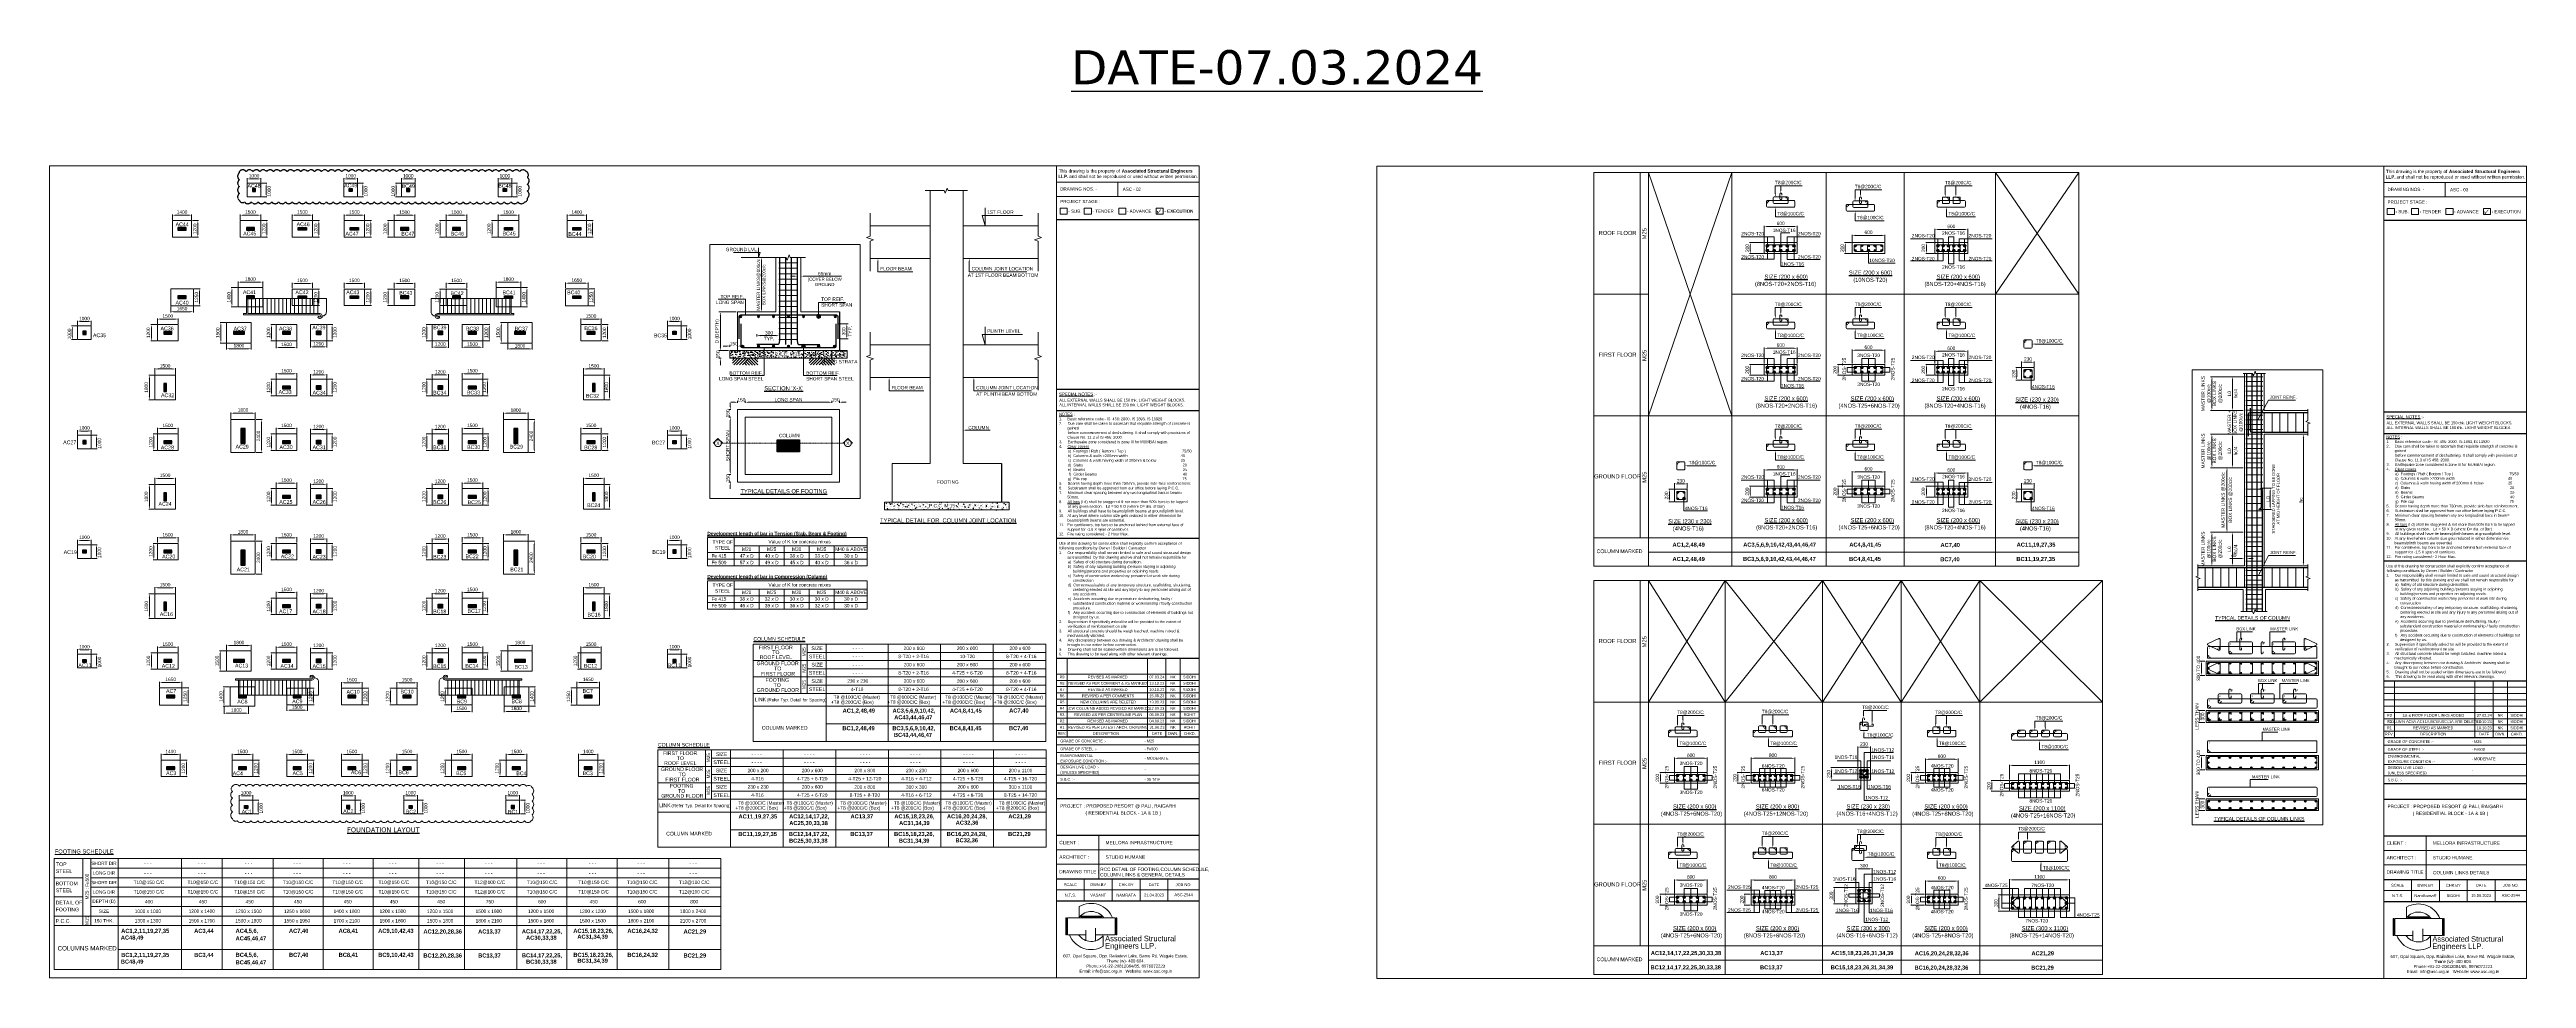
# Model space of a CAD drawing. Header units: metres. Extents: x 21100 to 202285, y -1545145 to -1477211.
import ezdxf
from ezdxf.enums import TextEntityAlignment as Align

# ---------------------------------------------------------------- set-up
doc = ezdxf.new("R2010")
doc.units = ezdxf.units.M
doc.header["$LTSCALE"] = 15
doc.header["$MEASUREMENT"] = 0
doc.header["$PDMODE"] = 34
doc.header["$PDSIZE"] = -10
doc.linetypes.add('DASHDOT', pattern=[25.4, 12.7, -6.35, 0, -6.35])
doc.linetypes.add('HIDDEN', pattern=[0.375, 0.25, -0.125])
for name, color, linetype, lineweight in [('ARCH._ASC', 8, 'HIDDEN', 0), ('BEAM SECTION_ASC', 10, 'Continuous', 9), ('BEAM_ASC', 1, 'Continuous', 20), ('COLUMN HATCH_ASC', 155, 'Continuous', 0), ('COLUMN SECTION_ASC', 132, 'Continuous', 9), ('COLUMN_ASC', 4, 'Continuous', 30), ('DIMENSION_ASC', 251, 'Continuous', 9), ('FOOTING_ASC', 10, 'Continuous', 15), ('HATCH', 252, 'Continuous', 5), ('HATCH_ASC', 253, 'Continuous', 5), ('LEADER_ASC', 152, 'Continuous', 15), ('LINKS_ASC', 22, 'Continuous', 20), ('NEW COLUMN NO._ ASC', 7, 'Continuous', 25), ('PCC_ASC', 252, 'HIDDEN', 0), ('REVISION_ASC', 6, 'Continuous', 20), ('SCHEDULE LINE_ASC', 252, 'Continuous', 0), ('SCHEDULED BORDER_ASC', 4, 'Continuous', 18), ('SECTION_ASC', 150, 'DASHDOT', 20), ('STAIR_ASC', 150, 'Continuous', 13), ('STEEL DIST._ASC', 132, 'Continuous', 25), ('STEEL MAIN_ASC', 4, 'Continuous', 30), ('STIRRUPS_ASC', 22, 'Continuous', 5), ('TEXT HEADER_ASC', 7, 'Continuous', 25), ('TEXT NAMEPLATE_ASC', 7, 'Continuous', 20), ('TEXT SCHEDULE HEADER_ASC', 1, 'Continuous', 30), ('TEXT SCHEDULE_ASC', 7, 'Continuous', 5), ('TEXT_ASC', 7, 'Continuous', 25), ('VIEWPORT_ASC', 6, 'Continuous', 15)]:
    doc.layers.add(name, color=color, linetype=linetype, lineweight=lineweight)
for name, color, linetype in [('AREA DUCT_ASC', 3, 'HIDDEN'), ('BORDER_ASC', 4, 'Continuous'), ('CONC.', 6, 'Continuous')]:
    doc.layers.add(name, color=color, linetype=linetype)
doc.styles.add('3 MM', font='verdana.ttf', dxfattribs={"height": 3})
doc.styles.add('ASC', font='swiss.ttf')
doc.styles.add('ASC LOGO', font='CALIST.TTF', dxfattribs={"height": 300})
doc.styles.add('ASC_DIMENSION', font='swiss.ttf', dxfattribs={"height": 250})
doc.styles.add('BOLD ASC', font='swissb.ttf', dxfattribs={"height": 300})
doc.styles.add('MtXpl_Swis721_BT', font='swissb.ttf')
doc.styles.add('MtXpl_Symbol', font='')
doc.styles.add('STANDERD ASC', font='swiss.ttf', dxfattribs={"height": 250})
doc.styles.add('Tahoma', font='tahoma.ttf')
doc.styles.get('MtXpl_Symbol').set_extended_font_data('Symbol', bold=True)
doc.dimstyles.new('ASC_100mm', dxfattribs={"dimtxt": 250, "dimasz": 250, "dimexe": 50, "dimexo": 50, "dimgap": 100, "dimtad": 1, "dimdec": 0, "dimzin": 0, "dimdsep": 46, "dimtxsty": 'ASC_DIMENSION', "dimcen": 0, "dimclrd": 256, "dimclre": 256, "dimclrt": 7, "dimadec": 0, "dimazin": 0, "dimtfac": 1, "dimtdec": 0, "dimtofl": 0, "dimtmove": 0, "dimatfit": 2, "dimfxl": 1, "dimtolj": 1, "dimtzin": 0, "dimlwd": -1, "dimlwe": -1, "dimarcsym": 1})
doc.dimstyles.new('ASC_MM', dxfattribs={"dimtxt": 210, "dimasz": 150, "dimexe": 50, "dimexo": 50, "dimgap": 100, "dimtad": 1, "dimdec": 0, "dimzin": 0, "dimdsep": 46, "dimtxsty": 'ASC_DIMENSION', "dimcen": 0, "dimclrd": 256, "dimclre": 256, "dimclrt": 7, "dimadec": 0, "dimazin": 0, "dimtfac": 1, "dimtdec": 0, "dimtofl": 0, "dimtmove": 0, "dimatfit": 2, "dimfxl": 1, "dimtolj": 1, "dimtzin": 0, "dimlwd": -1, "dimlwe": -1, "dimarcsym": 1})

# ---------------------------------------------------------------- blocks, each defined once
blk = doc.blocks.new('*D283')
at = {"layer": 'Defpoints', "color": 0, "transparency": 16777216}
for p in [(181656, -1514426), (181656, -1514571), (181801, -1514571)]:
    blk.add_point(p, dxfattribs=at)
at = {"layer": 'DIMENSION_ASC', "transparency": 16777216}
for p, q in [((181406, -1514426), (180595, -1514426)), ((181656, -1514471), (181656, -1514326)), ((181801, -1514471), (181801, -1514326)), ((182051, -1514426), (182301, -1514426))]:
    blk.add_line(p, q, dxfattribs=at)
for points in [[(181406, -1514385), (181406, -1514468), (181656, -1514426)], [(182051, -1514385), (182051, -1514468), (181801, -1514426)]]:
    blk.add_solid(points, dxfattribs=at)
at = {"layer": 'DIMENSION_ASC', "color": 7, "transparency": 16777216, "insert": (180875, -1514198), "char_height": 250, "attachment_point": 5, "style": 'STANDERD ASC'}
blk.add_mtext('\\A1;40', dxfattribs=at)
blk = doc.blocks.new('*D284')
at = {"layer": 'Defpoints', "color": 0, "transparency": 16777216}
for p in [(183096, -1505337), (185966, -1505337), (183096, -1514969)]:
    blk.add_point(p, dxfattribs=at)
at = {"layer": 'DIMENSION_ASC', "transparency": 16777216}
for p, q in [((183196, -1505337), (186066, -1505337)), ((185966, -1514719), (185966, -1505587)), ((183196, -1514969), (186066, -1514969))]:
    blk.add_line(p, q, dxfattribs=at)
for points in [[(185924, -1505587), (186007, -1505587), (185966, -1505337)], [(185924, -1514719), (186007, -1514719), (185966, -1514969)]]:
    blk.add_solid(points, dxfattribs=at)
at = {"layer": 'DIMENSION_ASC', "color": 7, "transparency": 16777216, "insert": (185788, -1510153), "char_height": 250, "attachment_point": 5, "rotation": 90, "style": 'STANDERD ASC'}
blk.add_mtext('\\A1;hc', dxfattribs=at)
blk = doc.blocks.new('*D285')
at = {"layer": 'Defpoints', "color": 0, "transparency": 16777216}
for p in [(182717, -1510849), (182817, -1509278), (183539, -1510849)]:
    blk.add_point(p, dxfattribs=at)
at = {"layer": 'DIMENSION_ASC', "transparency": 16777216}
for p, q in [((182817, -1510849), (183639, -1510849)), ((182917, -1509278), (183639, -1509278)), ((183539, -1509528), (183539, -1510599))]:
    blk.add_line(p, q, dxfattribs=at)
for points in [[(183498, -1509528), (183581, -1509528), (183539, -1509278)], [(183498, -1510599), (183581, -1510599), (183539, -1510849)]]:
    blk.add_solid(points, dxfattribs=at)
at = {"layer": 'DIMENSION_ASC', "color": 7, "transparency": 16777216, "insert": (183539, -1510064), "char_height": 250, "attachment_point": 5, "rotation": 90, "style": 'STANDERD ASC'}
blk.add_mtext('\\A1;\\PLD\\P{\\H0.84x;STAGGERED LAPPING TO BE DONE\\PAT MID HEIGHT OF FLOOR}', dxfattribs=at)
blk = doc.blocks.new('*D276')
at = {"layer": 'Defpoints', "color": 0, "transparency": 16777216}
for p in [(181656, -1505337), (180785, -1507790), (181656, -1507790)]:
    blk.add_point(p, dxfattribs=at)
at = {"layer": 'DIMENSION_ASC', "transparency": 16777216}
for p, q in [((180835, -1505337), (180685, -1505337)), ((180785, -1505587), (180785, -1507540)), ((180835, -1507790), (180685, -1507790))]:
    blk.add_line(p, q, dxfattribs=at)
for points in [[(180743, -1505587), (180826, -1505587), (180785, -1505337)], [(180743, -1507540), (180826, -1507540), (180785, -1507790)]]:
    blk.add_solid(points, dxfattribs=at)
at = {"layer": 'DIMENSION_ASC', "color": 7, "transparency": 16777216, "char_height": 250, "attachment_point": 5, "rotation": 90, "style": 'STANDERD ASC'}
for s, insert in [('\\A1;{\\fArial|b0|i0|c0|p34;L0', (180557, -1506564)), ('\\A1;{\\fArial|b0|i0|c0|p34;hc/4}}', (181014, -1506564))]:
    blk.add_mtext(s, dxfattribs=dict(at, insert=insert))
blk = doc.blocks.new('*D277')
at = {"layer": 'Defpoints', "color": 0, "transparency": 16777216}
for p in [(181656, -1507790), (180379, -1512516), (181656, -1512516)]:
    blk.add_point(p, dxfattribs=at)
at = {"layer": 'DIMENSION_ASC', "transparency": 16777216}
for p, q in [((181556, -1507790), (180279, -1507790)), ((180379, -1508040), (180379, -1512266)), ((181556, -1512516), (180279, -1512516))]:
    blk.add_line(p, q, dxfattribs=at)
for points in [[(180337, -1508040), (180420, -1508040), (180379, -1507790)], [(180337, -1512266), (180420, -1512266), (180379, -1512516)]]:
    blk.add_solid(points, dxfattribs=at)
at = {"layer": 'DIMENSION_ASC', "color": 7, "transparency": 16777216, "char_height": 250, "attachment_point": 5, "rotation": 90, "style": 'STANDERD ASC'}
for s, insert in [('\\A1;MASTER LINKS {\\fArial|b0|i0|c0|p34;@200c/c', (180114, -1510153)), ('\\A1;BOX LINKS {\\fArial|b0|i0|c0|p34;@200c/}c}', (180644, -1510153))]:
    blk.add_mtext(s, dxfattribs=dict(at, insert=insert))
blk = doc.blocks.new('*D278')
at = {"layer": 'Defpoints', "color": 0, "transparency": 16777216}
for p in [(181656, -1505337), (179277, -1507790), (181656, -1507790)]:
    blk.add_point(p, dxfattribs=at)
at = {"layer": 'DIMENSION_ASC', "transparency": 16777216}
for p, q in [((181556, -1505337), (179177, -1505337)), ((179277, -1505587), (179277, -1507540)), ((181556, -1507790), (179177, -1507790))]:
    blk.add_line(p, q, dxfattribs=at)
for points in [[(179235, -1505587), (179318, -1505587), (179277, -1505337)], [(179235, -1507540), (179318, -1507540), (179277, -1507790)]]:
    blk.add_solid(points, dxfattribs=at)
at = {"layer": 'DIMENSION_ASC', "color": 7, "transparency": 16777216, "insert": (179277, -1506564), "char_height": 250, "attachment_point": 5, "rotation": 90, "style": 'STANDERD ASC'}
blk.add_mtext('\\A1;MASTER LINKS\\P{\\fArial|b0|i0|c0|p34;@100c/c\\PBOX LINKS\\P{\\fArial|b0|i0|c0|p34;@200c/}c}', dxfattribs=at)
blk = doc.blocks.new('*D279')
at = {"layer": 'Defpoints', "color": 0, "transparency": 16777216}
for p in [(180785, -1512516), (181656, -1512516), (181656, -1514969)]:
    blk.add_point(p, dxfattribs=at)
at = {"layer": 'DIMENSION_ASC', "transparency": 16777216}
for p, q in [((180835, -1512516), (180685, -1512516)), ((180785, -1514719), (180785, -1512766)), ((180835, -1514969), (180685, -1514969))]:
    blk.add_line(p, q, dxfattribs=at)
for points in [[(180743, -1512766), (180826, -1512766), (180785, -1512516)], [(180743, -1514719), (180826, -1514719), (180785, -1514969)]]:
    blk.add_solid(points, dxfattribs=at)
at = {"layer": 'DIMENSION_ASC', "color": 7, "transparency": 16777216, "char_height": 250, "attachment_point": 5, "rotation": 90, "style": 'STANDERD ASC'}
for s, insert in [('\\A1;{\\fArial|b0|i0|c0|p34;L0', (180557, -1513742)), ('\\A1;{\\fArial|b0|i0|c0|p34;hc/4}}', (181014, -1513742))]:
    blk.add_mtext(s, dxfattribs=dict(at, insert=insert))
blk = doc.blocks.new('*D280')
at = {"layer": 'Defpoints', "color": 0, "transparency": 16777216}
for p in [(180785, -1501138), (181801, -1501138), (181656, -1503606)]:
    blk.add_point(p, dxfattribs=at)
at = {"layer": 'DIMENSION_ASC', "transparency": 16777216}
for p, q in [((181701, -1501138), (180685, -1501138)), ((180785, -1503356), (180785, -1501388)), ((181556, -1503606), (180685, -1503606))]:
    blk.add_line(p, q, dxfattribs=at)
for points in [[(180743, -1501388), (180826, -1501388), (180785, -1501138)], [(180743, -1503356), (180826, -1503356), (180785, -1503606)]]:
    blk.add_solid(points, dxfattribs=at)
at = {"layer": 'DIMENSION_ASC', "color": 7, "transparency": 16777216, "char_height": 250, "attachment_point": 5, "rotation": 90, "style": 'STANDERD ASC'}
for s, insert in [('\\A1;{\\fArial|b0|i0|c0|p34;L0', (180557, -1502372)), ('\\A1;{\\fArial|b0|i0|c0|p34;hc/4}}', (181014, -1502372))]:
    blk.add_mtext(s, dxfattribs=dict(at, insert=insert))
blk = doc.blocks.new('*D281')
at = {"layer": 'Defpoints', "color": 0, "transparency": 16777216}
for p in [(179277, -1512516), (181656, -1512516), (181656, -1514969)]:
    blk.add_point(p, dxfattribs=at)
at = {"layer": 'DIMENSION_ASC', "transparency": 16777216}
for p, q in [((181556, -1512516), (179177, -1512516)), ((179277, -1514719), (179277, -1512766)), ((181556, -1514969), (179177, -1514969))]:
    blk.add_line(p, q, dxfattribs=at)
for points in [[(179235, -1512766), (179318, -1512766), (179277, -1512516)], [(179235, -1514719), (179318, -1514719), (179277, -1514969)]]:
    blk.add_solid(points, dxfattribs=at)
at = {"layer": 'DIMENSION_ASC', "color": 7, "transparency": 16777216, "insert": (179277, -1513742), "char_height": 250, "attachment_point": 5, "rotation": 90, "style": 'STANDERD ASC'}
blk.add_mtext('\\A1;MASTER LINKS\\P{\\fArial|b0|i0|c0|p34;@100c/c\\PBOX LINKS\\P{\\fArial|b0|i0|c0|p34;@200c/}c}', dxfattribs=at)
blk = doc.blocks.new('*D282')
at = {"layer": 'Defpoints', "color": 0, "transparency": 16777216}
for p in [(179277, -1501138), (181801, -1501138), (181656, -1503606)]:
    blk.add_point(p, dxfattribs=at)
at = {"layer": 'DIMENSION_ASC', "transparency": 16777216}
for p, q in [((181701, -1501138), (179177, -1501138)), ((179277, -1503356), (179277, -1501388)), ((181556, -1503606), (179177, -1503606))]:
    blk.add_line(p, q, dxfattribs=at)
for points in [[(179235, -1501388), (179318, -1501388), (179277, -1501138)], [(179235, -1503356), (179318, -1503356), (179277, -1503606)]]:
    blk.add_solid(points, dxfattribs=at)
at = {"layer": 'DIMENSION_ASC', "color": 7, "transparency": 16777216, "insert": (179277, -1502372), "char_height": 250, "attachment_point": 5, "rotation": 90, "style": 'STANDERD ASC'}
blk.add_mtext('\\A1;MASTER LINKS\\P{\\fArial|b0|i0|c0|p34;@100c/c\\PBOX LINKS\\P{\\fArial|b0|i0|c0|p34;@200c/}c}', dxfattribs=at)
blk = doc.blocks.new('STEEL DIST.')
at = {"layer": 'STEEL DIST._ASC'}
h = blk.add_hatch(color=155, dxfattribs=at)
h.dxf.hatch_style = 1
edge = h.paths.add_edge_path()
edge.add_arc((0, 0), 75, 180, 540)
blk.add_circle((0, 0), 75, dxfattribs=at)
blk = doc.blocks.new('*D286')
at = {"layer": 'Defpoints', "color": 0, "transparency": 16777216}
for p in [(178386, -1525553), (178857, -1525553), (178857, -1526422)]:
    blk.add_point(p, dxfattribs=at)
at = {"layer": 'DIMENSION_ASC', "transparency": 16777216}
for p, q in [((178757, -1525553), (178286, -1525553)), ((178757, -1526422), (178286, -1526422)), ((178386, -1526172), (178386, -1525803))]:
    blk.add_line(p, q, dxfattribs=at)
for points in [[(178345, -1525803), (178428, -1525803), (178386, -1525553)], [(178345, -1526172), (178428, -1526172), (178386, -1526422)]]:
    blk.add_solid(points, dxfattribs=at)
at = {"layer": 'DIMENSION_ASC', "color": 7, "transparency": 16777216, "insert": (178386, -1525987), "char_height": 250, "attachment_point": 5, "rotation": 90, "style": 'STANDERD ASC'}
blk.add_mtext('\\A1;LESS THAN\\P300', dxfattribs=at)
blk = doc.blocks.new('*D287')
at = {"layer": 'Defpoints', "color": 0, "transparency": 16777216}
for p in [(178518, -1521932), (178857, -1521932), (178857, -1522991)]:
    blk.add_point(p, dxfattribs=at)
at = {"layer": 'DIMENSION_ASC', "transparency": 16777216}
for p, q in [((178757, -1521932), (178418, -1521932)), ((178757, -1522991), (178418, -1522991)), ((178518, -1522741), (178518, -1522182))]:
    blk.add_line(p, q, dxfattribs=at)
for points in [[(178476, -1522182), (178559, -1522182), (178518, -1521932)], [(178476, -1522741), (178559, -1522741), (178518, -1522991)]]:
    blk.add_solid(points, dxfattribs=at)
at = {"layer": 'DIMENSION_ASC', "color": 7, "transparency": 16777216, "insert": (178286, -1522462), "char_height": 250, "attachment_point": 5, "rotation": 90, "style": 'STANDERD ASC'}
blk.add_mtext('\\A1;300 TO 400', dxfattribs=at)
blk = doc.blocks.new('*D288')
at = {"layer": 'Defpoints', "color": 0, "transparency": 16777216}
for p in [(180785, -1503606), (181656, -1503606), (181758, -1505339)]:
    blk.add_point(p, dxfattribs=at)
at = {"layer": 'DIMENSION_ASC', "transparency": 16777216}
for p, q in [((181556, -1503606), (180685, -1503606)), ((181658, -1505339), (180685, -1505339)), ((180785, -1505089), (180785, -1503856))]:
    blk.add_line(p, q, dxfattribs=at)
for points in [[(180743, -1503856), (180826, -1503856), (180785, -1503606)], [(180743, -1505089), (180826, -1505089), (180785, -1505339)]]:
    blk.add_solid(points, dxfattribs=at)
at = {"layer": 'DIMENSION_ASC', "color": 7, "transparency": 16777216, "insert": (180785, -1504473), "char_height": 250, "attachment_point": 5, "rotation": 90, "style": 'STANDERD ASC'}
blk.add_mtext('\\A1;\\PMASTER + \\PBOX LINKS\\P{\\fArial|b0|i0|c0|p34;@100c/c}', dxfattribs=at)
blk = doc.blocks.new('*D289')
at = {"layer": 'Defpoints', "color": 0, "transparency": 16777216}
for p in [(178386, -1532003), (178857, -1532003), (178857, -1532873)]:
    blk.add_point(p, dxfattribs=at)
at = {"layer": 'DIMENSION_ASC', "transparency": 16777216}
for p, q in [((178757, -1532003), (178286, -1532003)), ((178386, -1532623), (178386, -1532253)), ((178757, -1532873), (178286, -1532873))]:
    blk.add_line(p, q, dxfattribs=at)
for points in [[(178345, -1532253), (178428, -1532253), (178386, -1532003)], [(178345, -1532623), (178428, -1532623), (178386, -1532873)]]:
    blk.add_solid(points, dxfattribs=at)
at = {"layer": 'DIMENSION_ASC', "color": 7, "transparency": 16777216, "insert": (178386, -1532438), "char_height": 250, "attachment_point": 5, "rotation": 90, "style": 'STANDERD ASC'}
blk.add_mtext('\\A1;LESS THAN\\P300', dxfattribs=at)
blk = doc.blocks.new('*D290')
at = {"layer": 'Defpoints', "color": 0, "transparency": 16777216}
for p in [(178518, -1528829), (178857, -1528829), (178857, -1529888)]:
    blk.add_point(p, dxfattribs=at)
at = {"layer": 'DIMENSION_ASC', "transparency": 16777216}
for p, q in [((178757, -1528829), (178418, -1528829)), ((178518, -1529638), (178518, -1529079)), ((178757, -1529888), (178418, -1529888))]:
    blk.add_line(p, q, dxfattribs=at)
for points in [[(178476, -1529079), (178559, -1529079), (178518, -1528829)], [(178476, -1529638), (178559, -1529638), (178518, -1529888)]]:
    blk.add_solid(points, dxfattribs=at)
at = {"layer": 'DIMENSION_ASC', "color": 7, "transparency": 16777216, "insert": (178286, -1529358), "char_height": 250, "attachment_point": 5, "rotation": 90, "style": 'STANDERD ASC'}
blk.add_mtext('\\A1;300 TO 400', dxfattribs=at)
blk = doc.blocks.new('_DotBlank')
at = {"color": 0, "lineweight": -2}
blk.add_line((-0.5, 0), (-1, 0), dxfattribs=at)
blk.add_circle((0, 0), 0.5, dxfattribs=at)
blk = doc.blocks.new('Engineers LLP. LOGO')
at = {"layer": 'TEXT NAMEPLATE_ASC'}
blk.add_line((-293182, -175221), (-293182, -176151), dxfattribs=at)
for points in [[(-294384, -174399), (-294384, -173613)], [(-293911, -175707), (-295263, -175707), (-295263, -174457), (-291732, -174457), (-291732, -175707), (-293182, -175707)], [(-293911, -175362), (-293911, -176122)], [(-292618, -175767), (-292618, -176549)]]:
    blk.add_lwpolyline(points, dxfattribs=at)
for points in [[(-292718, -174383), (-292718, -174328), (-294275, -174328), (-294275, -174383)], [(-295325, -174457), (-295380, -174457), (-295380, -175707), (-295325, -175707)], [(-291655, -174457), (-291600, -174457), (-291600, -175707), (-291655, -175707)]]:
    blk.add_lwpolyline(points, close=True, dxfattribs=at)
for centre, radius, start, end in [((-293511, -175087), 1713, 21.57757, 120.6319), ((-293498, -175114), 1139, 35.27044, 141.08012), ((-293511, -175087), 1713, 201.23581, 301.39986), ((-293504, -175074), 1124, 214.28945, 321.93858)]:
    blk.add_arc(centre, radius, start, end, dxfattribs=at)
at = {"layer": 'TEXT NAMEPLATE_ASC', "style": 'ASC LOGO'}
for s, p in [('Associated Structural', (-292470, -176181)), ('Engineers LLP.', (-292479, -176723))]:
    blk.add_text(s, height=415, dxfattribs=at).set_placement(p)
blk = doc.blocks.new('*D291')
at = {"layer": 'Defpoints', "color": 0, "transparency": 16777216}
for p in [(70896, -1504103), (71995, -1504103), (71995, -1508281)]:
    blk.add_point(p, dxfattribs=at)
at = {"layer": 'DIMENSION_ASC', "transparency": 16777216}
for p, q in [((70946, -1504103), (70796, -1504103)), ((70896, -1508031), (70896, -1504353)), ((70946, -1508281), (70796, -1508281))]:
    blk.add_line(p, q, dxfattribs=at)
for points in [[(70854, -1504353), (70938, -1504353), (70896, -1504103)], [(70854, -1508031), (70938, -1508031), (70896, -1508281)]]:
    blk.add_solid(points, dxfattribs=at)
at = {"layer": 'DIMENSION_ASC', "color": 7, "transparency": 16777216, "insert": (70714, -1506192), "char_height": 250, "attachment_point": 5, "rotation": 90, "style": 'STANDERD ASC'}
blk.add_mtext('\\A1;SHORT SPAN', dxfattribs=at)
blk = doc.blocks.new('*D292')
at = {"layer": 'Defpoints', "color": 0, "transparency": 16777216}
for p in [(70896, -1503541), (71995, -1503541), (71995, -1504103)]:
    blk.add_point(p, dxfattribs=at)
at = {"layer": 'DIMENSION_ASC', "transparency": 16777216}
for p, q in [((70946, -1503541), (70796, -1503541)), ((70896, -1503291), (70896, -1503041)), ((70946, -1504103), (70796, -1504103)), ((70896, -1504353), (70896, -1504603))]:
    blk.add_line(p, q, dxfattribs=at)
for points in [[(70854, -1503291), (70938, -1503291), (70896, -1503541)], [(70854, -1504353), (70938, -1504353), (70896, -1504103)]]:
    blk.add_solid(points, dxfattribs=at)
at = {"layer": 'DIMENSION_ASC', "color": 7, "transparency": 16777216, "insert": (70717, -1503822), "char_height": 250, "attachment_point": 5, "rotation": 90, "style": 'STANDERD ASC'}
blk.add_mtext('\\A1;150', dxfattribs=at)
blk = doc.blocks.new('*D293')
at = {"layer": 'Defpoints', "color": 0, "transparency": 16777216}
for p in [(70896, -1508281), (71995, -1508281), (71995, -1508843)]:
    blk.add_point(p, dxfattribs=at)
at = {"layer": 'DIMENSION_ASC', "transparency": 16777216}
for p, q in [((70946, -1508281), (70796, -1508281)), ((70946, -1508843), (70796, -1508843)), ((70896, -1508031), (70896, -1507781)), ((70896, -1509093), (70896, -1509343))]:
    blk.add_line(p, q, dxfattribs=at)
for points in [[(70854, -1508031), (70938, -1508031), (70896, -1508281)], [(70854, -1509093), (70938, -1509093), (70896, -1508843)]]:
    blk.add_solid(points, dxfattribs=at)
at = {"layer": 'DIMENSION_ASC', "color": 7, "transparency": 16777216, "insert": (70718, -1508562), "char_height": 250, "attachment_point": 5, "rotation": 90, "style": 'STANDERD ASC'}
blk.add_mtext('\\A1;150', dxfattribs=at)
blk = doc.blocks.new('*D294')
at = {"layer": 'Defpoints', "color": 0, "transparency": 16777216}
for p in [(75799, -1493612), (76065, -1493613), (76065, -1493785)]:
    blk.add_point(p, dxfattribs=at)
at = {"layer": 'DIMENSION_ASC', "transparency": 16777216}
for p, q in [((75549, -1493785), (75299, -1493785)), ((75799, -1493712), (75799, -1493885)), ((76065, -1493713), (76065, -1493885)), ((76315, -1493785), (79038, -1493785))]:
    blk.add_line(p, q, dxfattribs=at)
for points in [[(75549, -1493743), (75549, -1493826), (75799, -1493785)], [(76315, -1493743), (76315, -1493826), (76065, -1493785)]]:
    blk.add_solid(points, dxfattribs=at)
at = {"layer": 'DIMENSION_ASC', "color": 7, "transparency": 16777216, "insert": (77802, -1493785), "char_height": 250, "attachment_point": 5, "style": 'STANDERD ASC'}
blk.add_mtext('\\A1;\\P65mm\\P{\\H0.92x;(COVER BELOW\\PGROUND}', dxfattribs=at)
blk = doc.blocks.new('Callout Bubble - Metric1')
h = blk.add_hatch(color=256)
edge = h.paths.add_edge_path()
edge.add_line((0, 6.3), (0, 9))
edge.add_line((0, 9), (9, 0))
edge.add_line((9, 0), (0, -9))
edge.add_line((0, -9), (0, -6.4))
edge.add_arc((0, 0), 6.35, 270, 450)
for points in [[(0, 6.3), (0, 9), (9, 0), (0, -9), (0, -6.4, 1)], [(4.5, -4.5, 0.414214), (4.5, 4.5), (9, 0), (4.5, -4.5)]]:
    blk.add_lwpolyline(points, format="xyb", close=True)
blk.add_circle((0, 0), 6.35)
at = {"style": 'Tahoma', "flags": 8}
blk.add_attdef('VIEWNUMBER', text='', height=2.5, dxfattribs=at).set_placement((447.2, -30.7), align=Align.BOTTOM_CENTER)
blk = doc.blocks.new('*D299')
at = {"layer": 'Defpoints', "color": 0, "transparency": 16777216}
for p in [(78320, -1503004), (71995, -1504103), (78320, -1504103)]:
    blk.add_point(p, dxfattribs=at)
at = {"layer": 'DIMENSION_ASC', "transparency": 16777216}
for p, q in [((71995, -1503054), (71995, -1502904)), ((72245, -1503004), (78070, -1503004)), ((78320, -1503054), (78320, -1502904))]:
    blk.add_line(p, q, dxfattribs=at)
for points in [[(72245, -1502962), (72245, -1503046), (71995, -1503004)], [(78070, -1502962), (78070, -1503046), (78320, -1503004)]]:
    blk.add_solid(points, dxfattribs=at)
at = {"layer": 'DIMENSION_ASC', "color": 7, "transparency": 16777216, "insert": (75157, -1502822), "char_height": 250, "attachment_point": 5, "style": 'STANDERD ASC'}
blk.add_mtext('\\A1;LONG SPAN', dxfattribs=at)
blk = doc.blocks.new('*D300')
at = {"layer": 'Defpoints', "color": 0, "transparency": 16777216}
for p in [(78881, -1503004), (78320, -1504103), (78881, -1504103)]:
    blk.add_point(p, dxfattribs=at)
at = {"layer": 'DIMENSION_ASC', "transparency": 16777216}
for p, q in [((78070, -1503004), (77820, -1503004)), ((78320, -1503054), (78320, -1502904)), ((78881, -1503054), (78881, -1502904)), ((79131, -1503004), (79381, -1503004))]:
    blk.add_line(p, q, dxfattribs=at)
for points in [[(78070, -1502962), (78070, -1503046), (78320, -1503004)], [(79131, -1502962), (79131, -1503046), (78881, -1503004)]]:
    blk.add_solid(points, dxfattribs=at)
at = {"layer": 'DIMENSION_ASC', "color": 7, "transparency": 16777216, "insert": (78601, -1502826), "char_height": 250, "attachment_point": 5, "style": 'STANDERD ASC'}
blk.add_mtext('\\A1;150', dxfattribs=at)
blk = doc.blocks.new('*D301')
at = {"layer": 'Defpoints', "color": 0, "transparency": 16777216}
for p in [(71995, -1503004), (71433, -1504103), (71995, -1504103)]:
    blk.add_point(p, dxfattribs=at)
at = {"layer": 'DIMENSION_ASC', "transparency": 16777216}
for p, q in [((71183, -1503004), (70933, -1503004)), ((71433, -1503054), (71433, -1502904)), ((71995, -1503054), (71995, -1502904)), ((72245, -1503004), (72495, -1503004))]:
    blk.add_line(p, q, dxfattribs=at)
for points in [[(71183, -1502962), (71183, -1503046), (71433, -1503004)], [(72245, -1502962), (72245, -1503046), (71995, -1503004)]]:
    blk.add_solid(points, dxfattribs=at)
at = {"layer": 'DIMENSION_ASC', "color": 7, "transparency": 16777216, "insert": (71714, -1502826), "char_height": 250, "attachment_point": 5, "style": 'STANDERD ASC'}
blk.add_mtext('\\A1;150', dxfattribs=at)
blk = doc.blocks.new('*D295')
at = {"layer": 'Defpoints', "color": 0, "transparency": 16777216}
for p in [(74219, -1492424), (73174, -1496404), (74219, -1496404)]:
    blk.add_point(p, dxfattribs=at)
at = {"layer": 'DIMENSION_ASC', "transparency": 16777216}
for p, q in [((74119, -1492424), (73074, -1492424)), ((73174, -1492674), (73174, -1496154)), ((74119, -1496404), (73074, -1496404))]:
    blk.add_line(p, q, dxfattribs=at)
for points in [[(73133, -1492674), (73216, -1492674), (73174, -1492424)], [(73133, -1496154), (73216, -1496154), (73174, -1496404)]]:
    blk.add_solid(points, dxfattribs=at)
at = {"layer": 'DIMENSION_ASC', "color": 7, "transparency": 16777216, "insert": (73174, -1494414), "char_height": 250, "attachment_point": 5, "rotation": 90, "style": 'STANDERD ASC'}
blk.add_mtext('\\A1;{\\H0.96x;MASTER LINKS\\fArial|b0|i0|c0|p34;@100c/c\\P{\\H0.96x;BOX LINKS\\fArial|b0|i0|c0|p34;@200c/\\fSwis721 BT|b0|i0|c0|p34;c}}', dxfattribs=at)
blk = doc.blocks.new('*D296')
at = {"layer": 'Defpoints', "color": 0, "transparency": 16777216}
for p in [(74485, -1498135), (72837, -1498793), (74485, -1498526)]:
    blk.add_point(p, dxfattribs=at)
at = {"layer": 'DIMENSION_ASC', "transparency": 16777216}
for p, q in [((72837, -1498185), (72837, -1498035)), ((73087, -1498135), (74235, -1498135)), ((74485, -1498185), (74485, -1498035))]:
    blk.add_line(p, q, dxfattribs=at)
for points in [[(73087, -1498093), (73087, -1498177), (72837, -1498135)], [(74235, -1498093), (74235, -1498177), (74485, -1498135)]]:
    blk.add_solid(points, dxfattribs=at)
at = {"layer": 'DIMENSION_ASC', "color": 7, "transparency": 16777216, "insert": (73734, -1498135), "char_height": 250, "attachment_point": 5, "style": 'STANDERD ASC'}
blk.add_mtext('\\A1;300\\PTYP.', dxfattribs=at)
blk = doc.blocks.new('*D297')
at = {"layer": 'Defpoints', "color": 0, "transparency": 16777216}
for p in [(70872, -1499228), (71433, -1498897), (71433, -1499228)]:
    blk.add_point(p, dxfattribs=at)
at = {"layer": 'DIMENSION_ASC', "transparency": 16777216}
for p, q in [((70622, -1498897), (70372, -1498897)), ((70872, -1498947), (70872, -1498797)), ((71433, -1498947), (71433, -1498797)), ((71683, -1498897), (71933, -1498897))]:
    blk.add_line(p, q, dxfattribs=at)
for points in [[(70622, -1498855), (70622, -1498939), (70872, -1498897)], [(71683, -1498855), (71683, -1498939), (71433, -1498897)]]:
    blk.add_solid(points, dxfattribs=at)
at = {"layer": 'DIMENSION_ASC', "color": 7, "transparency": 16777216, "insert": (71153, -1498718), "char_height": 250, "attachment_point": 5, "style": 'STANDERD ASC'}
blk.add_mtext('\\A1;150', dxfattribs=at)
blk = doc.blocks.new('*D298')
at = {"layer": 'Defpoints', "color": 0, "transparency": 16777216}
for p in [(70169, -1499228), (70872, -1499228), (70872, -1499789)]:
    blk.add_point(p, dxfattribs=at)
at = {"layer": 'DIMENSION_ASC', "transparency": 16777216}
for p, q in [((70219, -1499228), (70069, -1499228)), ((70219, -1499789), (70069, -1499789)), ((70169, -1498978), (70169, -1498728)), ((70169, -1500039), (70169, -1500289))]:
    blk.add_line(p, q, dxfattribs=at)
for points in [[(70127, -1498978), (70210, -1498978), (70169, -1499228)], [(70127, -1500039), (70210, -1500039), (70169, -1499789)]]:
    blk.add_solid(points, dxfattribs=at)
at = {"layer": 'DIMENSION_ASC', "color": 7, "transparency": 16777216, "insert": (69990, -1499509), "char_height": 250, "attachment_point": 5, "rotation": 90, "style": 'STANDERD ASC'}
blk.add_mtext('\\A1;150', dxfattribs=at)
blk = doc.blocks.new('*D302')
at = {"layer": 'Defpoints', "color": 0, "linetype": 'Continuous', "transparency": 16777216}
for p in [(70169, -1496404), (71433, -1496404), (70872, -1499228)]:
    blk.add_point(p, dxfattribs=at)
at = {"layer": 'DIMENSION_ASC', "linetype": 'Continuous', "transparency": 16777216}
for p, q in [((71333, -1496404), (70069, -1496404)), ((70169, -1498978), (70169, -1496654)), ((70772, -1499228), (70069, -1499228))]:
    blk.add_line(p, q, dxfattribs=at)
for points in [[(70127, -1496654), (70210, -1496654), (70169, -1496404)], [(70127, -1498978), (70210, -1498978), (70169, -1499228)]]:
    blk.add_solid(points, dxfattribs=at)
at = {"layer": 'DIMENSION_ASC', "color": 7, "linetype": 'Continuous', "transparency": 16777216, "insert": (69957, -1497816), "char_height": 250, "attachment_point": 5, "rotation": 90, "style": 'STANDERD ASC'}
blk.add_mtext('\\A1;D (DEPTH)', dxfattribs=at)
blk = doc.blocks.new('*D303')
at = {"layer": 'Defpoints', "color": 0, "transparency": 16777216}
for p in [(78644, -1497266, 0), (78769, -1498366, 0), (79420, -1498366)]:
    blk.add_point(p, dxfattribs=at)
at = {"layer": 'DIMENSION_ASC', "transparency": 16777216}
for p, q in [((78744, -1497266), (79520, -1497266)), ((78869, -1498366), (79520, -1498366)), ((79420, -1497516), (79420, -1498116))]:
    blk.add_line(p, q, dxfattribs=at)
for points in [[(79378, -1497516), (79462, -1497516), (79420, -1497266)], [(79378, -1498116), (79462, -1498116), (79420, -1498366)]]:
    blk.add_solid(points, dxfattribs=at)
at = {"layer": 'DIMENSION_ASC', "color": 7, "transparency": 16777216, "char_height": 250, "attachment_point": 5, "rotation": 90, "style": 'STANDERD ASC'}
for s, insert in [('\\A1;300', (79192, -1497816)), ('\\A1;TYP.', (79645, -1497816))]:
    blk.add_mtext(s, dxfattribs=dict(at, insert=insert))

msp = doc.modelspace()

# ---------------------------------------------------------------- hatches: boundary and pattern name
at = {"layer": 'COLUMN HATCH_ASC'}
h = msp.add_hatch(color=256, dxfattribs=at)
h.dxf.hatch_style = 1
h.paths.add_polyline_path([(35946.2, -1487374.1), (35946.2, -1487604.1), (36176.2, -1487604.1), (36176.2, -1487374.1)])
h = msp.add_hatch(color=256, dxfattribs=at)
h.dxf.hatch_style = 1
h.paths.add_polyline_path([(43016.2, -1487604.1), (43016.2, -1487374.1), (43246.2, -1487374.1), (43246.2, -1487604.1)])
h = msp.add_hatch(color=256, dxfattribs=at)
h.dxf.hatch_style = 1
h.paths.add_polyline_path([(47221.2, -1487374.1), (47221.2, -1487604.1), (47451.2, -1487604.1), (47451.2, -1487374.1)])
h = msp.add_hatch(color=256, dxfattribs=at)
h.dxf.hatch_style = 1
h.paths.add_polyline_path([(54291.2, -1487604.1), (54291.2, -1487374.1), (54521.2, -1487374.1), (54521.2, -1487604.1)])
h = msp.add_hatch(color=256, dxfattribs=at)
h.dxf.hatch_style = 1
h.paths.add_polyline_path([(30495.7, -1490424.1), (30495.7, -1490224.1), (31095.7, -1490224.1), (31095.7, -1490424.1)])
h = msp.add_hatch(color=256, dxfattribs=at)
h.dxf.hatch_style = 1
h.paths.add_polyline_path([(35495.7, -1490424.1), (35495.7, -1490224.1), (36095.7, -1490224.1), (36095.7, -1490424.1)])
h = msp.add_hatch(color=256, dxfattribs=at)
h.dxf.hatch_style = 1
h.paths.add_polyline_path([(39295.7, -1490224.1), (39295.7, -1490424.1), (39895.7, -1490424.1), (39895.7, -1490224.1)])
h = msp.add_hatch(color=256, dxfattribs=at)
h.dxf.hatch_style = 1
h.paths.add_polyline_path([(43095.7, -1490224.1), (43095.7, -1490424.1), (43695.7, -1490424.1), (43695.7, -1490224.1)])
h = msp.add_hatch(color=256, dxfattribs=at)
h.dxf.hatch_style = 1
h.paths.add_polyline_path([(46770.7, -1490424.1), (46770.7, -1490224.1), (47370.7, -1490224.1), (47370.7, -1490424.1)])
h = msp.add_hatch(color=256, dxfattribs=at)
h.dxf.hatch_style = 1
h.paths.add_polyline_path([(50570.7, -1490424.1), (50570.7, -1490224.1), (51170.7, -1490224.1), (51170.7, -1490424.1)])
h = msp.add_hatch(color=256, dxfattribs=at)
h.dxf.hatch_style = 1
h.paths.add_polyline_path([(54370.7, -1490224.1), (54370.7, -1490424.1), (54970.7, -1490424.1), (54970.7, -1490224.1)])
h = msp.add_hatch(color=256, dxfattribs=at)
h.dxf.hatch_style = 1
h.paths.add_polyline_path([(59370.7, -1490224.1), (59370.7, -1490424.1), (59970.7, -1490424.1), (59970.7, -1490224.1)])
h = msp.add_hatch(color=256, dxfattribs=at)
h.dxf.hatch_style = 1
h.paths.add_polyline_path([(30495.7, -1495424.1), (30495.7, -1495224.1), (31095.7, -1495224.1), (31095.7, -1495424.1)])
h = msp.add_hatch(color=256, dxfattribs=at)
h.dxf.hatch_style = 1
h.paths.add_polyline_path([(35495.7, -1495424.1), (35495.7, -1495224.1), (36095.7, -1495224.1), (36095.7, -1495424.1)])
h = msp.add_hatch(color=256, dxfattribs=at)
h.dxf.hatch_style = 1
h.paths.add_polyline_path([(39295.7, -1495224.1), (39295.7, -1495424.1), (39895.7, -1495424.1), (39895.7, -1495224.1)])
h = msp.add_hatch(color=256, dxfattribs=at)
h.dxf.hatch_style = 1
h.paths.add_polyline_path([(43095.7, -1495224.1), (43095.7, -1495424.1), (43695.7, -1495424.1), (43695.7, -1495224.1)])
h = msp.add_hatch(color=256, dxfattribs=at)
h.dxf.hatch_style = 1
h.paths.add_polyline_path([(46770.7, -1495424.1), (46770.7, -1495224.1), (47370.7, -1495224.1), (47370.7, -1495424.1)])
h = msp.add_hatch(color=256, dxfattribs=at)
h.dxf.hatch_style = 1
h.paths.add_polyline_path([(50570.7, -1495424.1), (50570.7, -1495224.1), (51170.7, -1495224.1), (51170.7, -1495424.1)])
h = msp.add_hatch(color=256, dxfattribs=at)
h.dxf.hatch_style = 1
h.paths.add_polyline_path([(54370.7, -1495224.1), (54370.7, -1495424.1), (54970.7, -1495424.1), (54970.7, -1495224.1)])
h = msp.add_hatch(color=256, dxfattribs=at)
h.dxf.hatch_style = 1
h.paths.add_polyline_path([(59370.7, -1495224.1), (59370.7, -1495424.1), (59970.7, -1495424.1), (59970.7, -1495224.1)])
h = msp.add_hatch(color=256, dxfattribs=at)
h.dxf.hatch_style = 1
h.paths.add_polyline_path([(23538.2, -1497809.1), (23538.2, -1498039.1), (23768.2, -1498039.1), (23768.2, -1497809.1)])
h = msp.add_hatch(color=256, dxfattribs=at)
h.dxf.hatch_style = 1
h.paths.add_polyline_path([(29453.2, -1498024.1), (29453.2, -1497824.1), (30053.2, -1497824.1), (30053.2, -1498024.1)])
h = msp.add_hatch(color=256, dxfattribs=at)
h.dxf.hatch_style = 1
h.paths.add_polyline_path([(34553.3, -1498024.1), (34553.3, -1497824.1), (35353.3, -1497824.1), (35353.3, -1498024.1)])
h = msp.add_hatch(color=256, dxfattribs=at)
h.dxf.hatch_style = 1
h.paths.add_polyline_path([(38133.3, -1498024.1), (38133.3, -1497824.1), (38733.3, -1497824.1), (38733.3, -1498024.1)])
h = msp.add_hatch(color=256, dxfattribs=at)
h.dxf.hatch_style = 1
h.paths.add_polyline_path([(40633.2, -1497774.1), (40633.2, -1498074.1), (40933.2, -1498074.1), (40933.2, -1497774.1)])
h = msp.add_hatch(color=256, dxfattribs=at)
h.dxf.hatch_style = 1
h.paths.add_polyline_path([(49533.3, -1497774.1), (49533.3, -1498074.1), (49833.3, -1498074.1), (49833.3, -1497774.1)])
h = msp.add_hatch(color=256, dxfattribs=at)
h.dxf.hatch_style = 1
h.paths.add_polyline_path([(51733.2, -1498024.1), (51733.2, -1497824.1), (52333.2, -1497824.1), (52333.2, -1498024.1)])
h = msp.add_hatch(color=256, dxfattribs=at)
h.dxf.hatch_style = 1
h.paths.add_polyline_path([(55113.2, -1498024.1), (55113.2, -1497824.1), (55913.2, -1497824.1), (55913.2, -1498024.1)])
h = msp.add_hatch(color=256, dxfattribs=at)
h.dxf.hatch_style = 1
h.paths.add_polyline_path([(60413.2, -1498024.1), (60413.2, -1497824.1), (61013.2, -1497824.1), (61013.2, -1498024.1)])
h = msp.add_hatch(color=256, dxfattribs=at)
h.dxf.hatch_style = 1
h.paths.add_polyline_path([(66698.2, -1497809.1), (66698.2, -1498039.1), (66928.2, -1498039.1), (66928.2, -1497809.1)])
h = msp.add_hatch(color=256, dxfattribs=at)
h.dxf.hatch_style = 1
h.paths.add_polyline_path([(29453.2, -1502224.1), (29453.2, -1501624.1), (29653.2, -1501624.1), (29653.2, -1502224.1)])
h = msp.add_hatch(color=256, dxfattribs=at)
h.dxf.hatch_style = 1
h.paths.add_polyline_path([(38133.3, -1502024.1), (38133.3, -1501824.1), (38733.3, -1501824.1), (38733.3, -1502024.1)])
h = msp.add_hatch(color=256, dxfattribs=at)
h.dxf.hatch_style = 1
h.paths.add_polyline_path([(40633.2, -1501774.1), (40633.2, -1502074.1), (40933.2, -1502074.1), (40933.2, -1501774.1)])
h = msp.add_hatch(color=256, dxfattribs=at)
h.dxf.hatch_style = 1
h.paths.add_polyline_path([(49533.2, -1501774.1), (49533.2, -1502074.1), (49833.2, -1502074.1), (49833.2, -1501774.1)])
h = msp.add_hatch(color=256, dxfattribs=at)
h.dxf.hatch_style = 1
h.paths.add_polyline_path([(51733.2, -1502024.1), (51733.2, -1501824.1), (52333.2, -1501824.1), (52333.2, -1502024.1)])
h = msp.add_hatch(color=256, dxfattribs=at)
h.dxf.hatch_style = 1
h.paths.add_polyline_path([(60813.2, -1502224.1), (60813.2, -1501624.1), (61013.2, -1501624.1), (61013.2, -1502224.1)])
h = msp.add_hatch(color=256, dxfattribs=at)
h.dxf.hatch_style = 1
h.paths.add_polyline_path([(35103.2, -1506024), (35103.2, -1504924), (35403.2, -1504924), (35403.2, -1506024)])
h = msp.add_hatch(color=256, dxfattribs=at)
h.dxf.hatch_style = 1
h.paths.add_polyline_path([(55062.9, -1506024.5), (55062.9, -1504924.5), (55362.9, -1504924.5), (55362.9, -1506024.5)])
h = msp.add_hatch(color=256, dxfattribs=at)
h.dxf.hatch_style = 1
h.paths.add_polyline_path([(23538.3, -1505809.1), (23538.3, -1506039.1), (23768.3, -1506039.1), (23768.3, -1505809.1)])
h = msp.add_hatch(color=256, dxfattribs=at)
h.dxf.hatch_style = 1
h.paths.add_polyline_path([(29453.3, -1506024.1), (29453.3, -1505824.1), (30053.3, -1505824.1), (30053.3, -1506024.1)])
h = msp.add_hatch(color=256, dxfattribs=at)
h.dxf.hatch_style = 1
h.paths.add_polyline_path([(38133.3, -1506024.1), (38133.3, -1505824.1), (38733.3, -1505824.1), (38733.3, -1506024.1)])
h = msp.add_hatch(color=256, dxfattribs=at)
h.dxf.hatch_style = 1
h.paths.add_polyline_path([(40633.2, -1505774.1), (40633.2, -1506074.1), (40933.2, -1506074.1), (40933.2, -1505774.1)])
h = msp.add_hatch(color=256, dxfattribs=at)
h.dxf.hatch_style = 1
h.paths.add_polyline_path([(49533.2, -1505774.1), (49533.2, -1506074.1), (49833.2, -1506074.1), (49833.2, -1505774.1)])
h = msp.add_hatch(color=256, dxfattribs=at)
h.dxf.hatch_style = 1
h.paths.add_polyline_path([(51733.2, -1506024.1), (51733.2, -1505824.1), (52333.2, -1505824.1), (52333.2, -1506024.1)])
h = msp.add_hatch(color=256, dxfattribs=at)
h.dxf.hatch_style = 1
h.paths.add_polyline_path([(60413.2, -1506024.1), (60413.2, -1505824.1), (61013.2, -1505824.1), (61013.2, -1506024.1)])
h = msp.add_hatch(color=256, dxfattribs=at)
h.dxf.hatch_style = 1
h.paths.add_polyline_path([(66698.2, -1505809.1), (66698.2, -1506039.1), (66928.2, -1506039.1), (66928.2, -1505809.1)])
msp.add_hatch(color=256, dxfattribs=at).paths.add_polyline_path([(74319.2, -1505749.7), (75965.1, -1505749.7), (75965.1, -1506634.3), (74319.2, -1506634.3)])
h = msp.add_hatch(color=256, dxfattribs=at)
h.dxf.hatch_style = 1
h.paths.add_polyline_path([(29453.2, -1510224.1), (29453.2, -1509624.1), (29653.2, -1509624.1), (29653.2, -1510224.1)])
h = msp.add_hatch(color=256, dxfattribs=at)
h.dxf.hatch_style = 1
h.paths.add_polyline_path([(38133.3, -1510024.1), (38133.3, -1509824.1), (38733.3, -1509824.1), (38733.3, -1510024.1)])
h = msp.add_hatch(color=256, dxfattribs=at)
h.dxf.hatch_style = 1
h.paths.add_polyline_path([(40633.2, -1509774.1), (40633.2, -1510074.1), (40933.2, -1510074.1), (40933.2, -1509774.1)])
h = msp.add_hatch(color=256, dxfattribs=at)
h.dxf.hatch_style = 1
h.paths.add_polyline_path([(49533.2, -1509774.1), (49533.2, -1510074.1), (49833.2, -1510074.1), (49833.2, -1509774.1)])
h = msp.add_hatch(color=256, dxfattribs=at)
h.dxf.hatch_style = 1
h.paths.add_polyline_path([(51733.2, -1510024.1), (51733.2, -1509824.1), (52333.2, -1509824.1), (52333.2, -1510024.1)])
h = msp.add_hatch(color=256, dxfattribs=at)
h.dxf.hatch_style = 1
h.paths.add_polyline_path([(60813.2, -1510224.1), (60813.2, -1509624.1), (61013.2, -1509624.1), (61013.2, -1510224.1)])
h = msp.add_hatch(color=256, dxfattribs=at)
h.dxf.hatch_style = 1
h.paths.add_polyline_path([(23538, -1514039.1), (23538, -1513809.1), (23768, -1513809.1), (23768, -1514039.1)])
h = msp.add_hatch(color=256, dxfattribs=at)
h.dxf.hatch_style = 1
h.paths.add_polyline_path([(29453.3, -1514024.1), (29453.3, -1513824.1), (30053.3, -1513824.1), (30053.3, -1514024.1)])
h = msp.add_hatch(color=256, dxfattribs=at)
h.dxf.hatch_style = 1
h.paths.add_polyline_path([(35103.2, -1514924.3), (35103.2, -1513824.3), (35403.2, -1513824.3), (35403.2, -1514924.3)])
h = msp.add_hatch(color=256, dxfattribs=at)
h.dxf.hatch_style = 1
h.paths.add_polyline_path([(38133.3, -1514024.1), (38133.3, -1513824.1), (38733.3, -1513824.1), (38733.3, -1514024.1)])
h = msp.add_hatch(color=256, dxfattribs=at)
h.dxf.hatch_style = 1
h.paths.add_polyline_path([(40633.2, -1513774.1), (40633.2, -1514074.1), (40933.2, -1514074.1), (40933.2, -1513774.1)])
h = msp.add_hatch(color=256, dxfattribs=at)
h.dxf.hatch_style = 1
h.paths.add_polyline_path([(49533.2, -1513774.1), (49533.2, -1514074.1), (49833.2, -1514074.1), (49833.2, -1513774.1)])
h = msp.add_hatch(color=256, dxfattribs=at)
h.dxf.hatch_style = 1
h.paths.add_polyline_path([(51733.2, -1514024.1), (51733.2, -1513824.1), (52333.2, -1513824.1), (52333.2, -1514024.1)])
h = msp.add_hatch(color=256, dxfattribs=at)
h.dxf.hatch_style = 1
h.paths.add_polyline_path([(55063.2, -1514924.5), (55063.2, -1513824.5), (55363.2, -1513824.5), (55363.2, -1514924.5)])
h = msp.add_hatch(color=256, dxfattribs=at)
h.dxf.hatch_style = 1
h.paths.add_polyline_path([(60413.2, -1514024.1), (60413.2, -1513824.1), (61013.2, -1513824.1), (61013.2, -1514024.1)])
h = msp.add_hatch(color=256, dxfattribs=at)
h.dxf.hatch_style = 1
h.paths.add_polyline_path([(66698.2, -1514039.1), (66698.2, -1513809.1), (66928.2, -1513809.1), (66928.2, -1514039.1)])
h = msp.add_hatch(color=256, dxfattribs=at)
h.dxf.hatch_style = 1
h.paths.add_polyline_path([(29453.2, -1518224.1), (29453.2, -1517624.1), (29653.2, -1517624.1), (29653.2, -1518224.1)])
h = msp.add_hatch(color=256, dxfattribs=at)
h.dxf.hatch_style = 1
h.paths.add_polyline_path([(38133.3, -1518024.1), (38133.3, -1517824.1), (38733.3, -1517824.1), (38733.3, -1518024.1)])
h = msp.add_hatch(color=256, dxfattribs=at)
h.dxf.hatch_style = 1
h.paths.add_polyline_path([(40633.3, -1517774.1), (40633.3, -1518074.1), (40933.3, -1518074.1), (40933.3, -1517774.1)])
h = msp.add_hatch(color=256, dxfattribs=at)
h.dxf.hatch_style = 1
h.paths.add_polyline_path([(49533.2, -1517774.1), (49533.2, -1518074.1), (49833.2, -1518074.1), (49833.2, -1517774.1)])
h = msp.add_hatch(color=256, dxfattribs=at)
h.dxf.hatch_style = 1
h.paths.add_polyline_path([(51733.2, -1518024.1), (51733.2, -1517824.1), (52333.2, -1517824.1), (52333.2, -1518024.1)])
h = msp.add_hatch(color=256, dxfattribs=at)
h.dxf.hatch_style = 1
h.paths.add_polyline_path([(60813.2, -1518224.1), (60813.2, -1517624.1), (61013.2, -1517624.1), (61013.2, -1518224.1)])
h = msp.add_hatch(color=256, dxfattribs=at)
h.dxf.hatch_style = 1
h.paths.add_polyline_path([(23538.2, -1522039.1), (23538.2, -1521809.1), (23768.2, -1521809.1), (23768.2, -1522039.1)])
h = msp.add_hatch(color=256, dxfattribs=at)
h.dxf.hatch_style = 1
h.paths.add_polyline_path([(29453.2, -1522024.1), (29453.2, -1521824.1), (30053.2, -1521824.1), (30053.2, -1522024.1)])
h = msp.add_hatch(color=256, dxfattribs=at)
h.dxf.hatch_style = 1
h.paths.add_polyline_path([(34553.3, -1522024.1), (34553.3, -1521824.1), (35353.3, -1521824.1), (35353.3, -1522024.1)])
h = msp.add_hatch(color=256, dxfattribs=at)
h.dxf.hatch_style = 1
h.paths.add_polyline_path([(38133.3, -1522024.1), (38133.3, -1521824.1), (38733.3, -1521824.1), (38733.3, -1522024.1)])
h = msp.add_hatch(color=256, dxfattribs=at)
h.dxf.hatch_style = 1
h.paths.add_polyline_path([(40633.2, -1521774.1), (40633.2, -1522074.1), (40933.2, -1522074.1), (40933.2, -1521774.1)])
h = msp.add_hatch(color=256, dxfattribs=at)
h.dxf.hatch_style = 1
h.paths.add_polyline_path([(49533.2, -1521774.1), (49533.2, -1522074.1), (49833.2, -1522074.1), (49833.2, -1521774.1)])
h = msp.add_hatch(color=256, dxfattribs=at)
h.dxf.hatch_style = 1
h.paths.add_polyline_path([(51733.2, -1522024.1), (51733.2, -1521824.1), (52333.2, -1521824.1), (52333.2, -1522024.1)])
h = msp.add_hatch(color=256, dxfattribs=at)
h.dxf.hatch_style = 1
h.paths.add_polyline_path([(55113.2, -1522024.1), (55113.2, -1521824.1), (55913.2, -1521824.1), (55913.2, -1522024.1)])
h = msp.add_hatch(color=256, dxfattribs=at)
h.dxf.hatch_style = 1
h.paths.add_polyline_path([(60413.3, -1522024.1), (60413.3, -1521824.1), (61013.3, -1521824.1), (61013.3, -1522024.1)])
h = msp.add_hatch(color=256, dxfattribs=at)
h.dxf.hatch_style = 1
h.paths.add_polyline_path([(66698.2, -1522039.1), (66698.2, -1521809.1), (66928.2, -1521809.1), (66928.2, -1522039.1)])
h = msp.add_hatch(color=256, dxfattribs=at)
h.dxf.hatch_style = 1
h.paths.add_polyline_path([(29663.3, -1524624.1), (29663.3, -1524424.1), (30263.3, -1524424.1), (30263.3, -1524624.1)])
h = msp.add_hatch(color=256, dxfattribs=at)
h.dxf.hatch_style = 1
h.paths.add_polyline_path([(34913.2, -1524624.1), (34913.2, -1524424.1), (35513.2, -1524424.1), (35513.2, -1524624.1)])
h = msp.add_hatch(color=256, dxfattribs=at)
h.dxf.hatch_style = 1
h.paths.add_polyline_path([(38913.2, -1524624.1), (38913.2, -1524424.1), (39513.2, -1524424.1), (39513.2, -1524624.1)])
h = msp.add_hatch(color=256, dxfattribs=at)
h.dxf.hatch_style = 1
h.paths.add_polyline_path([(42913.2, -1524624.1), (42913.2, -1524424.1), (43513.2, -1524424.1), (43513.2, -1524624.1)])
h = msp.add_hatch(color=256, dxfattribs=at)
h.dxf.hatch_style = 1
h.paths.add_polyline_path([(46953.2, -1524624.1), (46953.2, -1524424.1), (47553.2, -1524424.1), (47553.2, -1524624.1)])
h = msp.add_hatch(color=256, dxfattribs=at)
h.dxf.hatch_style = 1
h.paths.add_polyline_path([(50953.2, -1524624.1), (50953.2, -1524424.1), (51553.2, -1524424.1), (51553.2, -1524624.1)])
h = msp.add_hatch(color=256, dxfattribs=at)
h.dxf.hatch_style = 1
h.paths.add_polyline_path([(54953.2, -1524624.1), (54953.2, -1524424.1), (55553.2, -1524424.1), (55553.2, -1524624.1)])
h = msp.add_hatch(color=256, dxfattribs=at)
h.dxf.hatch_style = 1
h.paths.add_polyline_path([(60203.2, -1524624.1), (60203.2, -1524424.1), (60803.2, -1524424.1), (60803.2, -1524624.1)])
h = msp.add_hatch(color=256, dxfattribs=at)
h.dxf.hatch_style = 1
h.paths.add_polyline_path([(29663.2, -1529874.1), (29663.2, -1529674.1), (30263.2, -1529674.1), (30263.2, -1529874.1)])
h = msp.add_hatch(color=256, dxfattribs=at)
h.dxf.hatch_style = 1
h.paths.add_polyline_path([(34913.2, -1529874.1), (34913.2, -1529674.1), (35513.2, -1529674.1), (35513.2, -1529874.1)])
h = msp.add_hatch(color=256, dxfattribs=at)
h.dxf.hatch_style = 1
h.paths.add_polyline_path([(38913.2, -1529874.1), (38913.2, -1529674.1), (39513.2, -1529674.1), (39513.2, -1529874.1)])
h = msp.add_hatch(color=256, dxfattribs=at)
h.dxf.hatch_style = 1
h.paths.add_polyline_path([(42913.2, -1529874.1), (42913.2, -1529674.1), (43513.2, -1529674.1), (43513.2, -1529874.1)])
h = msp.add_hatch(color=256, dxfattribs=at)
h.dxf.hatch_style = 1
h.paths.add_polyline_path([(46953.2, -1529874.1), (46953.2, -1529674.1), (47553.2, -1529674.1), (47553.2, -1529874.1)])
h = msp.add_hatch(color=256, dxfattribs=at)
h.dxf.hatch_style = 1
h.paths.add_polyline_path([(50953.2, -1529874.1), (50953.2, -1529674.1), (51553.2, -1529674.1), (51553.2, -1529874.1)])
h = msp.add_hatch(color=256, dxfattribs=at)
h.dxf.hatch_style = 1
h.paths.add_polyline_path([(54953.2, -1529874.1), (54953.2, -1529674.1), (55553.2, -1529674.1), (55553.2, -1529874.1)])
h = msp.add_hatch(color=256, dxfattribs=at)
h.dxf.hatch_style = 1
h.paths.add_polyline_path([(60203.2, -1529874.1), (60203.2, -1529674.1), (60803.2, -1529674.1), (60803.2, -1529874.1)])
h = msp.add_hatch(color=256, dxfattribs=at)
h.dxf.hatch_style = 1
h.paths.add_polyline_path([(35363.7, -1532725.3), (35363.7, -1532495.3), (35593.7, -1532495.3), (35593.7, -1532725.3)])
h = msp.add_hatch(color=256, dxfattribs=at)
h.dxf.hatch_style = 1
h.paths.add_polyline_path([(42833.7, -1532495.4), (42833.7, -1532725.4), (43063.7, -1532725.4), (43063.7, -1532495.4)])
h = msp.add_hatch(color=256, dxfattribs=at)
h.dxf.hatch_style = 1
h.paths.add_polyline_path([(47403.7, -1532725.4), (47403.7, -1532495.4), (47633.7, -1532495.4), (47633.7, -1532725.4)])
h = msp.add_hatch(color=256, dxfattribs=at)
h.dxf.hatch_style = 1
h.paths.add_polyline_path([(54873.7, -1532495.3), (54873.7, -1532725.3), (55103.7, -1532725.3), (55103.7, -1532495.3)])
at = {"layer": 'PCC_ASC'}
h = msp.add_hatch(dxfattribs=at)
h.set_pattern_fill('AR-CONC', color=256, scale=2.261125, style=0)
h.set_pattern_definition([(50, (185207.3, -1516537.6), (411.9424, -36.0403), [43.0744, -473.8188]), (355, (185207.3, -1516537.6), (-79.6898, 432.0035), [34.4596, -379.0564]), (100.45144, (185241.64, -1516540.6), (332.2526, 395.9632), [36.6076, -402.6844]), (46.1842, (185207.3, -1516422.75), (612.9437, -95.063), [64.6117, -710.7283]), (96.63556, (185258.4, -1516430.67), (536.8005, 559.4615), [54.9115, -604.027]), (351.18415, (185207.3, -1516422.75), (536.8005, 559.4615), [51.6893, -568.582]), (21, (185264.75, -1516451.46), (342.8192, -231.2344), [43.0744, -473.8188]), (326, (185264.75, -1516451.46), (139.7421, 416.4721), [34.4596, -379.055]), (71.45144, (185293.3, -1516470.73), (482.5613, 185.2377), [36.6076, -402.6837]), (37.5, (185207.31, -1516537.61), (6.98372, 191.18955), [0, -374.46047, 0, -384.79833, 0, -380.4909]), (7.5, (185207.31, -1516537.61), (151.08764, 226.52085), [0, -219.3925, 0, -365.8456, 0, -145.0173]), (327.5, (185079.24, -1516537.61), (306.58735, -12.9534), [0, -143.58147, 0, -447.9742, 0, -594.4273]), (317.5, (185021.8, -1516537.6), (334.93867, 57.4925), [0, -186.6559, 0, -297.5008, 0, -422.1295])])
h.paths.add_polyline_path([(79442.7, -1499789.3), (79442.7, -1499228), (70872.1, -1499228), (70872.1, -1499789.3)])
h.paths.add_polyline_path([(74063.4, -1499678.2), (76063.7, -1499678.2), (76063.7, -1499283.1), (74063.4, -1499283.1)], flags=24)
at = {"layer": 'STEEL DIST._ASC'}
h = msp.add_hatch(color=155, dxfattribs=at)
h.dxf.hatch_style = 1
edge = h.paths.add_edge_path()
edge.add_arc((146758.9, -1491558.2), 60, 180, 540)
h = msp.add_hatch(color=155, dxfattribs=at)
h.dxf.hatch_style = 1
edge = h.paths.add_edge_path()
edge.add_arc((146758.9, -1491899.9), 60, -180, 180, ccw=False)
h = msp.add_hatch(color=155, dxfattribs=at)
h.dxf.hatch_style = 1
edge = h.paths.add_edge_path()
edge.add_arc((147245.4, -1491558.2), 60, 180, 540)
h = msp.add_hatch(color=155, dxfattribs=at)
h.dxf.hatch_style = 1
edge = h.paths.add_edge_path()
edge.add_arc((147245.4, -1491899.9), 60, -180, 180, ccw=False)
h = msp.add_hatch(color=155, dxfattribs=at)
h.dxf.hatch_style = 1
edge = h.paths.add_edge_path()
edge.add_arc((147731.8, -1491558.2), 60, 180, 540)
h = msp.add_hatch(color=155, dxfattribs=at)
h.dxf.hatch_style = 1
edge = h.paths.add_edge_path()
edge.add_arc((147731.8, -1491899.9), 60, -180, 180, ccw=False)
h = msp.add_hatch(color=155, dxfattribs=at)
h.dxf.hatch_style = 1
edge = h.paths.add_edge_path()
edge.add_arc((148218.5, -1491558.2), 60, 180, 540)
h = msp.add_hatch(color=155, dxfattribs=at)
h.dxf.hatch_style = 1
edge = h.paths.add_edge_path()
edge.add_arc((148218.5, -1491899.9), 60, -180, 180, ccw=False)
h = msp.add_hatch(color=155, dxfattribs=at)
h.dxf.hatch_style = 1
edge = h.paths.add_edge_path()
edge.add_arc((148704.7, -1491558.2), 60, 0, 360, ccw=False)
h = msp.add_hatch(color=155, dxfattribs=at)
h.dxf.hatch_style = 1
edge = h.paths.add_edge_path()
edge.add_arc((148704.7, -1491899.9), 60, 360, 720)
h = msp.add_hatch(color=155, dxfattribs=at)
h.dxf.hatch_style = 1
edge = h.paths.add_edge_path()
edge.add_arc((153182.3, -1491558.2), 60, 180, 540)
h = msp.add_hatch(color=155, dxfattribs=at)
h.dxf.hatch_style = 1
edge = h.paths.add_edge_path()
edge.add_arc((153182.3, -1491899.9), 60, -180, 180, ccw=False)
h = msp.add_hatch(color=155, dxfattribs=at)
h.dxf.hatch_style = 1
edge = h.paths.add_edge_path()
edge.add_arc((153668.7, -1491558.2), 60, 180, 540)
h = msp.add_hatch(color=155, dxfattribs=at)
h.dxf.hatch_style = 1
edge = h.paths.add_edge_path()
edge.add_arc((153668.7, -1491899.9), 60, -180, 180, ccw=False)
h = msp.add_hatch(color=155, dxfattribs=at)
h.dxf.hatch_style = 1
edge = h.paths.add_edge_path()
edge.add_arc((154155.2, -1491558.2), 60, 180, 540)
h = msp.add_hatch(color=155, dxfattribs=at)
h.dxf.hatch_style = 1
edge = h.paths.add_edge_path()
edge.add_arc((154155.2, -1491899.9), 60, -180, 180, ccw=False)
h = msp.add_hatch(color=155, dxfattribs=at)
h.dxf.hatch_style = 1
edge = h.paths.add_edge_path()
edge.add_arc((154641.8, -1491558.2), 60, 180, 540)
h = msp.add_hatch(color=155, dxfattribs=at)
h.dxf.hatch_style = 1
edge = h.paths.add_edge_path()
edge.add_arc((154641.8, -1491899.9), 60, -180, 180, ccw=False)
h = msp.add_hatch(color=155, dxfattribs=at)
h.dxf.hatch_style = 1
edge = h.paths.add_edge_path()
edge.add_arc((155128, -1491558.2), 60, 0, 360, ccw=False)
h = msp.add_hatch(color=155, dxfattribs=at)
h.dxf.hatch_style = 1
edge = h.paths.add_edge_path()
edge.add_arc((155128, -1491899.9), 60, 360, 720)
h = msp.add_hatch(color=155, dxfattribs=at)
h.dxf.hatch_style = 1
edge = h.paths.add_edge_path()
edge.add_arc((159237.5, -1491558.2), 60, 180, 540)
h = msp.add_hatch(color=155, dxfattribs=at)
h.dxf.hatch_style = 1
edge = h.paths.add_edge_path()
edge.add_arc((159237.5, -1491899.9), 60, -180, 180, ccw=False)
h = msp.add_hatch(color=155, dxfattribs=at)
h.dxf.hatch_style = 1
edge = h.paths.add_edge_path()
edge.add_arc((159623.7, -1491558.2), 60, 180, 540)
h = msp.add_hatch(color=155, dxfattribs=at)
h.dxf.hatch_style = 1
edge = h.paths.add_edge_path()
edge.add_arc((159623.7, -1491899.9), 60, -180, 180, ccw=False)
h = msp.add_hatch(color=155, dxfattribs=at)
h.dxf.hatch_style = 1
edge = h.paths.add_edge_path()
edge.add_arc((160015.2, -1491558.2), 60, 180, 540)
h = msp.add_hatch(color=155, dxfattribs=at)
h.dxf.hatch_style = 1
edge = h.paths.add_edge_path()
edge.add_arc((160015.2, -1491899.8), 60, -180, 180, ccw=False)
h = msp.add_hatch(color=155, dxfattribs=at)
h.dxf.hatch_style = 1
edge = h.paths.add_edge_path()
edge.add_arc((160403.6, -1491558.2), 60, 180, 540)
h = msp.add_hatch(color=155, dxfattribs=at)
h.dxf.hatch_style = 1
edge = h.paths.add_edge_path()
edge.add_arc((160403.6, -1491899.9), 60, -180, 180, ccw=False)
h = msp.add_hatch(color=155, dxfattribs=at)
h.dxf.hatch_style = 1
edge = h.paths.add_edge_path()
edge.add_arc((160795.1, -1491558.2), 60, 180, 540)
h = msp.add_hatch(color=155, dxfattribs=at)
h.dxf.hatch_style = 1
edge = h.paths.add_edge_path()
edge.add_arc((160795.1, -1491899.8), 60, -180, 180, ccw=False)
h = msp.add_hatch(color=155, dxfattribs=at)
h.dxf.hatch_style = 1
edge = h.paths.add_edge_path()
edge.add_arc((161183.3, -1491558.2), 60, 0, 360, ccw=False)
h = msp.add_hatch(color=155, dxfattribs=at)
h.dxf.hatch_style = 1
edge = h.paths.add_edge_path()
edge.add_arc((161183.3, -1491899.9), 60, 360, 720)
h = msp.add_hatch(color=155, dxfattribs=at)
h.dxf.hatch_style = 1
edge = h.paths.add_edge_path()
edge.add_arc((146758.9, -1500461), 60, 180, 540)
h = msp.add_hatch(color=155, dxfattribs=at)
h.dxf.hatch_style = 1
edge = h.paths.add_edge_path()
edge.add_arc((146758.9, -1500802.6), 60, -180, 180, ccw=False)
h = msp.add_hatch(color=155, dxfattribs=at)
h.dxf.hatch_style = 1
edge = h.paths.add_edge_path()
edge.add_arc((147245.4, -1500461), 60, 180, 540)
h = msp.add_hatch(color=155, dxfattribs=at)
h.dxf.hatch_style = 1
edge = h.paths.add_edge_path()
edge.add_arc((147245.4, -1500802.6), 60, -180, 180, ccw=False)
h = msp.add_hatch(color=155, dxfattribs=at)
h.dxf.hatch_style = 1
edge = h.paths.add_edge_path()
edge.add_arc((147731.8, -1500461), 60, 180, 540)
h = msp.add_hatch(color=155, dxfattribs=at)
h.dxf.hatch_style = 1
edge = h.paths.add_edge_path()
edge.add_arc((147731.8, -1500802.6), 60, -180, 180, ccw=False)
h = msp.add_hatch(color=155, dxfattribs=at)
h.dxf.hatch_style = 1
edge = h.paths.add_edge_path()
edge.add_arc((148218.5, -1500461), 60, 180, 540)
h = msp.add_hatch(color=155, dxfattribs=at)
h.dxf.hatch_style = 1
edge = h.paths.add_edge_path()
edge.add_arc((148218.5, -1500802.6), 60, -180, 180, ccw=False)
h = msp.add_hatch(color=155, dxfattribs=at)
h.dxf.hatch_style = 1
edge = h.paths.add_edge_path()
edge.add_arc((148704.7, -1500461), 60, 0, 360, ccw=False)
h = msp.add_hatch(color=155, dxfattribs=at)
h.dxf.hatch_style = 1
edge = h.paths.add_edge_path()
edge.add_arc((148704.7, -1500802.6), 60, 360, 720)
h = msp.add_hatch(color=155, dxfattribs=at)
h.dxf.hatch_style = 1
edge = h.paths.add_edge_path()
edge.add_arc((153182.3, -1500461), 60, 180, 540)
h = msp.add_hatch(color=155, dxfattribs=at)
h.dxf.hatch_style = 1
edge = h.paths.add_edge_path()
edge.add_arc((153182.3, -1500802.6), 60, -180, 180, ccw=False)
h = msp.add_hatch(color=155, dxfattribs=at)
h.dxf.hatch_style = 1
edge = h.paths.add_edge_path()
edge.add_arc((153668.7, -1500461), 60, 180, 540)
h = msp.add_hatch(color=155, dxfattribs=at)
h.dxf.hatch_style = 1
edge = h.paths.add_edge_path()
edge.add_arc((153668.7, -1500802.6), 60, -180, 180, ccw=False)
h = msp.add_hatch(color=155, dxfattribs=at)
h.dxf.hatch_style = 1
edge = h.paths.add_edge_path()
edge.add_arc((154155.2, -1500461), 60, 180, 540)
h = msp.add_hatch(color=155, dxfattribs=at)
h.dxf.hatch_style = 1
edge = h.paths.add_edge_path()
edge.add_arc((154155.2, -1500802.6), 60, -180, 180, ccw=False)
h = msp.add_hatch(color=155, dxfattribs=at)
h.dxf.hatch_style = 1
edge = h.paths.add_edge_path()
edge.add_arc((154641.8, -1500461), 60, 180, 540)
h = msp.add_hatch(color=155, dxfattribs=at)
h.dxf.hatch_style = 1
edge = h.paths.add_edge_path()
edge.add_arc((154641.8, -1500802.6), 60, -180, 180, ccw=False)
h = msp.add_hatch(color=155, dxfattribs=at)
h.dxf.hatch_style = 1
edge = h.paths.add_edge_path()
edge.add_arc((155128, -1500461), 60, 0, 360, ccw=False)
h = msp.add_hatch(color=155, dxfattribs=at)
h.dxf.hatch_style = 1
edge = h.paths.add_edge_path()
edge.add_arc((155128, -1500802.6), 60, 360, 720)
h = msp.add_hatch(color=155, dxfattribs=at)
h.dxf.hatch_style = 1
edge = h.paths.add_edge_path()
edge.add_arc((159237.5, -1500461), 60, 180, 540)
h = msp.add_hatch(color=155, dxfattribs=at)
h.dxf.hatch_style = 1
edge = h.paths.add_edge_path()
edge.add_arc((159237.5, -1500802.6), 60, -180, 180, ccw=False)
h = msp.add_hatch(color=155, dxfattribs=at)
h.dxf.hatch_style = 1
edge = h.paths.add_edge_path()
edge.add_arc((159623.7, -1500461), 60, 180, 540)
h = msp.add_hatch(color=155, dxfattribs=at)
h.dxf.hatch_style = 1
edge = h.paths.add_edge_path()
edge.add_arc((159623.7, -1500802.6), 60, -180, 180, ccw=False)
h = msp.add_hatch(color=155, dxfattribs=at)
h.dxf.hatch_style = 1
edge = h.paths.add_edge_path()
edge.add_arc((160015.2, -1500460.9), 60, 180, 540)
h = msp.add_hatch(color=155, dxfattribs=at)
h.dxf.hatch_style = 1
edge = h.paths.add_edge_path()
edge.add_arc((160015.2, -1500802.6), 60, -180, 180, ccw=False)
h = msp.add_hatch(color=155, dxfattribs=at)
h.dxf.hatch_style = 1
edge = h.paths.add_edge_path()
edge.add_arc((160403.6, -1500461), 60, 180, 540)
h = msp.add_hatch(color=155, dxfattribs=at)
h.dxf.hatch_style = 1
edge = h.paths.add_edge_path()
edge.add_arc((160403.6, -1500802.6), 60, -180, 180, ccw=False)
h = msp.add_hatch(color=155, dxfattribs=at)
h.dxf.hatch_style = 1
edge = h.paths.add_edge_path()
edge.add_arc((160795.1, -1500460.9), 60, 180, 540)
h = msp.add_hatch(color=155, dxfattribs=at)
h.dxf.hatch_style = 1
edge = h.paths.add_edge_path()
edge.add_arc((160795.1, -1500802.6), 60, -180, 180, ccw=False)
h = msp.add_hatch(color=155, dxfattribs=at)
h.dxf.hatch_style = 1
edge = h.paths.add_edge_path()
edge.add_arc((161183.3, -1500461), 60, 0, 360, ccw=False)
h = msp.add_hatch(color=155, dxfattribs=at)
h.dxf.hatch_style = 1
edge = h.paths.add_edge_path()
edge.add_arc((161183.3, -1500802.6), 60, 360, 720)
h = msp.add_hatch(color=155, dxfattribs=at)
h.dxf.hatch_style = 1
edge = h.paths.add_edge_path()
edge.add_arc((165584.7, -1500687.7), 60, 180, 540)
h = msp.add_hatch(color=155, dxfattribs=at)
h.dxf.hatch_style = 1
edge = h.paths.add_edge_path()
edge.add_arc((165584.7, -1501149.3), 60, -180, 180, ccw=False)
h = msp.add_hatch(color=155, dxfattribs=at)
h.dxf.hatch_style = 1
edge = h.paths.add_edge_path()
edge.add_arc((166050.4, -1500687.7), 60, 0, 360, ccw=False)
h = msp.add_hatch(color=155, dxfattribs=at)
h.dxf.hatch_style = 1
edge = h.paths.add_edge_path()
edge.add_arc((166050.4, -1501149.3), 60, 360, 720)
h = msp.add_hatch(color=155, dxfattribs=at)
h.dxf.hatch_style = 1
edge = h.paths.add_edge_path()
edge.add_arc((140193.5, -1509590.5), 60, 180, 540)
h = msp.add_hatch(color=155, dxfattribs=at)
h.dxf.hatch_style = 1
edge = h.paths.add_edge_path()
edge.add_arc((140193.5, -1510052.1), 60, -180, 180, ccw=False)
h = msp.add_hatch(color=155, dxfattribs=at)
h.dxf.hatch_style = 1
edge = h.paths.add_edge_path()
edge.add_arc((140659.3, -1509590.5), 60, 0, 360, ccw=False)
h = msp.add_hatch(color=155, dxfattribs=at)
h.dxf.hatch_style = 1
edge = h.paths.add_edge_path()
edge.add_arc((140659.3, -1510052.1), 60, 360, 720)
h = msp.add_hatch(color=155, dxfattribs=at)
h.dxf.hatch_style = 1
edge = h.paths.add_edge_path()
edge.add_arc((146758.9, -1509363.8), 60, 180, 540)
h = msp.add_hatch(color=155, dxfattribs=at)
h.dxf.hatch_style = 1
edge = h.paths.add_edge_path()
edge.add_arc((146758.9, -1509705.4), 60, -180, 180, ccw=False)
h = msp.add_hatch(color=155, dxfattribs=at)
h.dxf.hatch_style = 1
edge = h.paths.add_edge_path()
edge.add_arc((147245.4, -1509363.8), 60, 180, 540)
h = msp.add_hatch(color=155, dxfattribs=at)
h.dxf.hatch_style = 1
edge = h.paths.add_edge_path()
edge.add_arc((147245.4, -1509705.4), 60, -180, 180, ccw=False)
h = msp.add_hatch(color=155, dxfattribs=at)
h.dxf.hatch_style = 1
edge = h.paths.add_edge_path()
edge.add_arc((147731.8, -1509363.8), 60, 180, 540)
h = msp.add_hatch(color=155, dxfattribs=at)
h.dxf.hatch_style = 1
edge = h.paths.add_edge_path()
edge.add_arc((147731.8, -1509705.4), 60, -180, 180, ccw=False)
h = msp.add_hatch(color=155, dxfattribs=at)
h.dxf.hatch_style = 1
edge = h.paths.add_edge_path()
edge.add_arc((148218.5, -1509363.8), 60, 180, 540)
h = msp.add_hatch(color=155, dxfattribs=at)
h.dxf.hatch_style = 1
edge = h.paths.add_edge_path()
edge.add_arc((148218.5, -1509705.4), 60, -180, 180, ccw=False)
h = msp.add_hatch(color=155, dxfattribs=at)
h.dxf.hatch_style = 1
edge = h.paths.add_edge_path()
edge.add_arc((148704.7, -1509363.8), 60, 0, 360, ccw=False)
h = msp.add_hatch(color=155, dxfattribs=at)
h.dxf.hatch_style = 1
edge = h.paths.add_edge_path()
edge.add_arc((148704.7, -1509705.4), 60, 360, 720)
h = msp.add_hatch(color=155, dxfattribs=at)
h.dxf.hatch_style = 1
edge = h.paths.add_edge_path()
edge.add_arc((153182.3, -1509363.8), 60, 180, 540)
h = msp.add_hatch(color=155, dxfattribs=at)
h.dxf.hatch_style = 1
edge = h.paths.add_edge_path()
edge.add_arc((153182.3, -1509705.4), 60, -180, 180, ccw=False)
h = msp.add_hatch(color=155, dxfattribs=at)
h.dxf.hatch_style = 1
edge = h.paths.add_edge_path()
edge.add_arc((153668.7, -1509363.8), 60, 180, 540)
h = msp.add_hatch(color=155, dxfattribs=at)
h.dxf.hatch_style = 1
edge = h.paths.add_edge_path()
edge.add_arc((153668.7, -1509705.4), 60, -180, 180, ccw=False)
h = msp.add_hatch(color=155, dxfattribs=at)
h.dxf.hatch_style = 1
edge = h.paths.add_edge_path()
edge.add_arc((154155.2, -1509363.8), 60, 180, 540)
h = msp.add_hatch(color=155, dxfattribs=at)
h.dxf.hatch_style = 1
edge = h.paths.add_edge_path()
edge.add_arc((154155.2, -1509705.4), 60, -180, 180, ccw=False)
h = msp.add_hatch(color=155, dxfattribs=at)
h.dxf.hatch_style = 1
edge = h.paths.add_edge_path()
edge.add_arc((154641.8, -1509363.8), 60, 180, 540)
h = msp.add_hatch(color=155, dxfattribs=at)
h.dxf.hatch_style = 1
edge = h.paths.add_edge_path()
edge.add_arc((154641.8, -1509705.4), 60, -180, 180, ccw=False)
h = msp.add_hatch(color=155, dxfattribs=at)
h.dxf.hatch_style = 1
edge = h.paths.add_edge_path()
edge.add_arc((155128, -1509363.8), 60, 0, 360, ccw=False)
h = msp.add_hatch(color=155, dxfattribs=at)
h.dxf.hatch_style = 1
edge = h.paths.add_edge_path()
edge.add_arc((155128, -1509705.4), 60, 360, 720)
h = msp.add_hatch(color=155, dxfattribs=at)
h.dxf.hatch_style = 1
edge = h.paths.add_edge_path()
edge.add_arc((159237.5, -1509363.8), 60, 180, 540)
h = msp.add_hatch(color=155, dxfattribs=at)
h.dxf.hatch_style = 1
edge = h.paths.add_edge_path()
edge.add_arc((159237.5, -1509705.4), 60, -180, 180, ccw=False)
h = msp.add_hatch(color=155, dxfattribs=at)
h.dxf.hatch_style = 1
edge = h.paths.add_edge_path()
edge.add_arc((159623.7, -1509363.8), 60, 180, 540)
h = msp.add_hatch(color=155, dxfattribs=at)
h.dxf.hatch_style = 1
edge = h.paths.add_edge_path()
edge.add_arc((159623.7, -1509705.4), 60, -180, 180, ccw=False)
h = msp.add_hatch(color=155, dxfattribs=at)
h.dxf.hatch_style = 1
edge = h.paths.add_edge_path()
edge.add_arc((160015.2, -1509363.7), 60, 180, 540)
h = msp.add_hatch(color=155, dxfattribs=at)
h.dxf.hatch_style = 1
edge = h.paths.add_edge_path()
edge.add_arc((160015.2, -1509705.4), 60, -180, 180, ccw=False)
h = msp.add_hatch(color=155, dxfattribs=at)
h.dxf.hatch_style = 1
edge = h.paths.add_edge_path()
edge.add_arc((160403.6, -1509363.8), 60, 180, 540)
h = msp.add_hatch(color=155, dxfattribs=at)
h.dxf.hatch_style = 1
edge = h.paths.add_edge_path()
edge.add_arc((160403.6, -1509705.4), 60, -180, 180, ccw=False)
h = msp.add_hatch(color=155, dxfattribs=at)
h.dxf.hatch_style = 1
edge = h.paths.add_edge_path()
edge.add_arc((160795.1, -1509363.7), 60, 180, 540)
h = msp.add_hatch(color=155, dxfattribs=at)
h.dxf.hatch_style = 1
edge = h.paths.add_edge_path()
edge.add_arc((160795.1, -1509705.3), 60, -180, 180, ccw=False)
h = msp.add_hatch(color=155, dxfattribs=at)
h.dxf.hatch_style = 1
edge = h.paths.add_edge_path()
edge.add_arc((161183.3, -1509363.8), 60, 0, 360, ccw=False)
h = msp.add_hatch(color=155, dxfattribs=at)
h.dxf.hatch_style = 1
edge = h.paths.add_edge_path()
edge.add_arc((161183.3, -1509705.4), 60, 360, 720)
h = msp.add_hatch(color=155, dxfattribs=at)
h.dxf.hatch_style = 1
edge = h.paths.add_edge_path()
edge.add_arc((165584.7, -1509590.5), 60, 180, 540)
h = msp.add_hatch(color=155, dxfattribs=at)
h.dxf.hatch_style = 1
edge = h.paths.add_edge_path()
edge.add_arc((165584.7, -1510052.1), 60, -180, 180, ccw=False)
h = msp.add_hatch(color=155, dxfattribs=at)
h.dxf.hatch_style = 1
edge = h.paths.add_edge_path()
edge.add_arc((166050.4, -1509590.5), 60, 0, 360, ccw=False)
h = msp.add_hatch(color=155, dxfattribs=at)
h.dxf.hatch_style = 1
edge = h.paths.add_edge_path()
edge.add_arc((166050.4, -1510052.1), 60, 360, 720)
h = msp.add_hatch(color=155, dxfattribs=at)
h.dxf.hatch_style = 1
edge = h.paths.add_edge_path()
edge.add_arc((140191.2, -1530301.8), 60, 180, 540)
h = msp.add_hatch(color=155, dxfattribs=at)
h.dxf.hatch_style = 1
edge = h.paths.add_edge_path()
edge.add_arc((140191.2, -1530643.4), 60, -180, 180, ccw=False)
h = msp.add_hatch(color=155, dxfattribs=at)
h.dxf.hatch_style = 1
edge = h.paths.add_edge_path()
edge.add_arc((140677.7, -1530301.8), 60, 180, 540)
h = msp.add_hatch(color=155, dxfattribs=at)
h.dxf.hatch_style = 1
edge = h.paths.add_edge_path()
edge.add_arc((140677.7, -1530643.4), 60, -180, 180, ccw=False)
h = msp.add_hatch(color=155, dxfattribs=at)
h.dxf.hatch_style = 1
edge = h.paths.add_edge_path()
edge.add_arc((141164.1, -1530301.8), 60, 180, 540)
h = msp.add_hatch(color=155, dxfattribs=at)
h.dxf.hatch_style = 1
edge = h.paths.add_edge_path()
edge.add_arc((141164.1, -1530643.4), 60, -180, 180, ccw=False)
h = msp.add_hatch(color=155, dxfattribs=at)
h.dxf.hatch_style = 1
edge = h.paths.add_edge_path()
edge.add_arc((141650.8, -1530301.8), 60, 180, 540)
h = msp.add_hatch(color=155, dxfattribs=at)
h.dxf.hatch_style = 1
edge = h.paths.add_edge_path()
edge.add_arc((141650.8, -1530643.4), 60, -180, 180, ccw=False)
h = msp.add_hatch(color=155, dxfattribs=at)
h.dxf.hatch_style = 1
edge = h.paths.add_edge_path()
edge.add_arc((142137, -1530301.8), 60, 0, 360, ccw=False)
h = msp.add_hatch(color=155, dxfattribs=at)
h.dxf.hatch_style = 1
edge = h.paths.add_edge_path()
edge.add_arc((142137, -1530643.4), 60, 360, 720)
h = msp.add_hatch(color=155, dxfattribs=at)
h.dxf.hatch_style = 1
edge = h.paths.add_edge_path()
edge.add_arc((145787.9, -1530301.8), 60, 180, 540)
h = msp.add_hatch(color=155, dxfattribs=at)
h.dxf.hatch_style = 1
edge = h.paths.add_edge_path()
edge.add_arc((145787.9, -1530643.4), 60, -180, 180, ccw=False)
h = msp.add_hatch(color=155, dxfattribs=at)
h.dxf.hatch_style = 1
edge = h.paths.add_edge_path()
edge.add_arc((146178.1, -1530301.7), 60, 180, 540)
h = msp.add_hatch(color=155, dxfattribs=at)
h.dxf.hatch_style = 1
edge = h.paths.add_edge_path()
edge.add_arc((146178.1, -1530643.3), 60, -180, 180, ccw=False)
h = msp.add_hatch(color=155, dxfattribs=at)
h.dxf.hatch_style = 1
edge = h.paths.add_edge_path()
edge.add_arc((146570.7, -1530301.8), 60, 180, 540)
h = msp.add_hatch(color=155, dxfattribs=at)
h.dxf.hatch_style = 1
edge = h.paths.add_edge_path()
edge.add_arc((146570.7, -1530643.4), 60, -180, 180, ccw=False)
h = msp.add_hatch(color=155, dxfattribs=at)
h.dxf.hatch_style = 1
edge = h.paths.add_edge_path()
edge.add_arc((146963.3, -1530301.8), 60, 180, 540)
h = msp.add_hatch(color=155, dxfattribs=at)
h.dxf.hatch_style = 1
edge = h.paths.add_edge_path()
edge.add_arc((146963.3, -1530643.4), 60, -180, 180, ccw=False)
h = msp.add_hatch(color=155, dxfattribs=at)
h.dxf.hatch_style = 1
edge = h.paths.add_edge_path()
edge.add_arc((147355.9, -1530301.9), 60, 180, 540)
h = msp.add_hatch(color=155, dxfattribs=at)
h.dxf.hatch_style = 1
edge = h.paths.add_edge_path()
edge.add_arc((147355.9, -1530643.5), 60, -180, 180, ccw=False)
h = msp.add_hatch(color=155, dxfattribs=at)
h.dxf.hatch_style = 1
edge = h.paths.add_edge_path()
edge.add_arc((147748.5, -1530301.8), 60, 180, 540)
h = msp.add_hatch(color=155, dxfattribs=at)
h.dxf.hatch_style = 1
edge = h.paths.add_edge_path()
edge.add_arc((147748.5, -1530643.4), 60, -180, 180, ccw=False)
h = msp.add_hatch(color=155, dxfattribs=at)
h.dxf.hatch_style = 1
edge = h.paths.add_edge_path()
edge.add_arc((148141.1, -1530301.9), 60, 180, 540)
h = msp.add_hatch(color=155, dxfattribs=at)
h.dxf.hatch_style = 1
edge = h.paths.add_edge_path()
edge.add_arc((148141.1, -1530643.4), 60, -180, 180, ccw=False)
h = msp.add_hatch(color=155, dxfattribs=at)
h.dxf.hatch_style = 1
edge = h.paths.add_edge_path()
edge.add_arc((148533.7, -1530301.8), 60, 0, 360, ccw=False)
h = msp.add_hatch(color=155, dxfattribs=at)
h.dxf.hatch_style = 1
edge = h.paths.add_edge_path()
edge.add_arc((148533.7, -1530643.4), 60, 360, 720)
h = msp.add_hatch(color=155, dxfattribs=at)
h.dxf.hatch_style = 1
edge = h.paths.add_edge_path()
edge.add_arc((153599.3, -1529950.1), 60, 180, 540)
h = msp.add_hatch(color=155, dxfattribs=at)
h.dxf.hatch_style = 1
edge = h.paths.add_edge_path()
edge.add_arc((153599.3, -1530181.4), 60, 180, 540)
h = msp.add_hatch(color=155, dxfattribs=at)
h.dxf.hatch_style = 1
edge = h.paths.add_edge_path()
edge.add_arc((153599.3, -1530411.7), 60, -180, 180, ccw=False)
h = msp.add_hatch(color=155, dxfattribs=at)
h.dxf.hatch_style = 1
edge = h.paths.add_edge_path()
edge.add_arc((153832.2, -1529948.5), 60, 89.996436, 449.996436)
h = msp.add_hatch(color=155, dxfattribs=at)
h.dxf.hatch_style = 1
edge = h.paths.add_edge_path()
edge.add_arc((153832.2, -1530414.3), 60, -90.003564, 269.996436, ccw=False)
h = msp.add_hatch(color=155, dxfattribs=at)
h.dxf.hatch_style = 1
edge = h.paths.add_edge_path()
edge.add_arc((154065.1, -1529950.1), 60, 0, 360, ccw=False)
h = msp.add_hatch(color=155, dxfattribs=at)
h.dxf.hatch_style = 1
edge = h.paths.add_edge_path()
edge.add_arc((154065.1, -1530181.4), 60, 0, 360, ccw=False)
h = msp.add_hatch(color=155, dxfattribs=at)
h.dxf.hatch_style = 1
edge = h.paths.add_edge_path()
edge.add_arc((154065.1, -1530411.7), 60, 360, 720)
h = msp.add_hatch(color=155, dxfattribs=at)
h.dxf.hatch_style = 1
edge = h.paths.add_edge_path()
edge.add_arc((158540.9, -1530301.8), 60, 180, 540)
h = msp.add_hatch(color=155, dxfattribs=at)
h.dxf.hatch_style = 1
edge = h.paths.add_edge_path()
edge.add_arc((158540.9, -1530643.4), 60, -180, 180, ccw=False)
h = msp.add_hatch(color=155, dxfattribs=at)
h.dxf.hatch_style = 1
edge = h.paths.add_edge_path()
edge.add_arc((158927.1, -1530301.8), 60, 180, 540)
h = msp.add_hatch(color=155, dxfattribs=at)
h.dxf.hatch_style = 1
edge = h.paths.add_edge_path()
edge.add_arc((158927.1, -1530643.4), 60, -180, 180, ccw=False)
h = msp.add_hatch(color=155, dxfattribs=at)
h.dxf.hatch_style = 1
edge = h.paths.add_edge_path()
edge.add_arc((159318.5, -1530301.8), 60, 180, 540)
h = msp.add_hatch(color=155, dxfattribs=at)
h.dxf.hatch_style = 1
edge = h.paths.add_edge_path()
edge.add_arc((159318.5, -1530643.4), 60, -180, 180, ccw=False)
h = msp.add_hatch(color=155, dxfattribs=at)
h.dxf.hatch_style = 1
edge = h.paths.add_edge_path()
edge.add_arc((159707, -1530301.8), 60, 180, 540)
h = msp.add_hatch(color=155, dxfattribs=at)
h.dxf.hatch_style = 1
edge = h.paths.add_edge_path()
edge.add_arc((159707, -1530643.4), 60, -180, 180, ccw=False)
h = msp.add_hatch(color=155, dxfattribs=at)
h.dxf.hatch_style = 1
edge = h.paths.add_edge_path()
edge.add_arc((160098.4, -1530301.7), 60, 180, 540)
h = msp.add_hatch(color=155, dxfattribs=at)
h.dxf.hatch_style = 1
edge = h.paths.add_edge_path()
edge.add_arc((160098.4, -1530643.4), 60, -180, 180, ccw=False)
h = msp.add_hatch(color=155, dxfattribs=at)
h.dxf.hatch_style = 1
edge = h.paths.add_edge_path()
edge.add_arc((160486.6, -1530301.8), 60, 0, 360, ccw=False)
h = msp.add_hatch(color=155, dxfattribs=at)
h.dxf.hatch_style = 1
edge = h.paths.add_edge_path()
edge.add_arc((160486.6, -1530643.4), 60, 360, 720)
h = msp.add_hatch(color=155, dxfattribs=at)
h.dxf.hatch_style = 1
edge = h.paths.add_edge_path()
edge.add_arc((164694.7, -1530884.7), 60, 180, 540)
h = msp.add_hatch(color=155, dxfattribs=at)
h.dxf.hatch_style = 1
edge = h.paths.add_edge_path()
edge.add_arc((165133.3, -1530884.3), 60, 180, 540)
h = msp.add_hatch(color=155, dxfattribs=at)
h.dxf.hatch_style = 1
edge = h.paths.add_edge_path()
edge.add_arc((165571.9, -1530884), 60, 180, 540)
h = msp.add_hatch(color=155, dxfattribs=at)
h.dxf.hatch_style = 1
edge = h.paths.add_edge_path()
edge.add_arc((166010.5, -1530883.6), 60, 180, 540)
h = msp.add_hatch(color=155, dxfattribs=at)
h.dxf.hatch_style = 1
edge = h.paths.add_edge_path()
edge.add_arc((166449.1, -1530883.3), 60, 180, 540)
h = msp.add_hatch(color=155, dxfattribs=at)
h.dxf.hatch_style = 1
edge = h.paths.add_edge_path()
edge.add_arc((166887.7, -1530883), 60, 180, 540)
h = msp.add_hatch(color=155, dxfattribs=at)
h.dxf.hatch_style = 1
edge = h.paths.add_edge_path()
edge.add_arc((167326.2, -1530882.6), 60, 180, 540)
h = msp.add_hatch(color=155, dxfattribs=at)
h.dxf.hatch_style = 1
edge = h.paths.add_edge_path()
edge.add_arc((167764.8, -1530882.3), 60, 180, 540)
h = msp.add_hatch(color=155, dxfattribs=at)
h.dxf.hatch_style = 1
edge = h.paths.add_edge_path()
edge.add_arc((168203.4, -1530881.9), 60, 180, 540)
h = msp.add_hatch(color=155, dxfattribs=at)
h.dxf.hatch_style = 1
edge = h.paths.add_edge_path()
edge.add_arc((168640.5, -1530884.7), 60, 0, 360, ccw=False)
h = msp.add_hatch(color=155, dxfattribs=at)
h.dxf.hatch_style = 1
edge = h.paths.add_edge_path()
edge.add_arc((164694.7, -1531226.3), 60, -180, 180, ccw=False)
h = msp.add_hatch(color=155, dxfattribs=at)
h.dxf.hatch_style = 1
edge = h.paths.add_edge_path()
edge.add_arc((165133.3, -1531226), 60, -180, 180, ccw=False)
h = msp.add_hatch(color=155, dxfattribs=at)
h.dxf.hatch_style = 1
edge = h.paths.add_edge_path()
edge.add_arc((165571.9, -1531225.6), 60, -180, 180, ccw=False)
h = msp.add_hatch(color=155, dxfattribs=at)
h.dxf.hatch_style = 1
edge = h.paths.add_edge_path()
edge.add_arc((166010.5, -1531225.3), 60, -180, 180, ccw=False)
h = msp.add_hatch(color=155, dxfattribs=at)
h.dxf.hatch_style = 1
edge = h.paths.add_edge_path()
edge.add_arc((166449.1, -1531224.9), 60, -180, 180, ccw=False)
h = msp.add_hatch(color=155, dxfattribs=at)
h.dxf.hatch_style = 1
edge = h.paths.add_edge_path()
edge.add_arc((166887.7, -1531224.6), 60, -180, 180, ccw=False)
h = msp.add_hatch(color=155, dxfattribs=at)
h.dxf.hatch_style = 1
edge = h.paths.add_edge_path()
edge.add_arc((167326.2, -1531224.2), 60, -180, 180, ccw=False)
h = msp.add_hatch(color=155, dxfattribs=at)
h.dxf.hatch_style = 1
edge = h.paths.add_edge_path()
edge.add_arc((167764.8, -1531223.9), 60, -180, 180, ccw=False)
h = msp.add_hatch(color=155, dxfattribs=at)
h.dxf.hatch_style = 1
edge = h.paths.add_edge_path()
edge.add_arc((168203.4, -1531223.6), 60, -180, 180, ccw=False)
h = msp.add_hatch(color=155, dxfattribs=at)
h.dxf.hatch_style = 1
edge = h.paths.add_edge_path()
edge.add_arc((168640.5, -1531226.3), 60, 360, 720)
h = msp.add_hatch(color=155, dxfattribs=at)
h.dxf.hatch_style = 1
edge = h.paths.add_edge_path()
edge.add_arc((140191.2, -1539204.6), 60, 180, 540)
h = msp.add_hatch(color=155, dxfattribs=at)
h.dxf.hatch_style = 1
edge = h.paths.add_edge_path()
edge.add_arc((140191.2, -1539546.2), 60, -180, 180, ccw=False)
h = msp.add_hatch(color=155, dxfattribs=at)
h.dxf.hatch_style = 1
edge = h.paths.add_edge_path()
edge.add_arc((140677.7, -1539204.6), 60, 180, 540)
h = msp.add_hatch(color=155, dxfattribs=at)
h.dxf.hatch_style = 1
edge = h.paths.add_edge_path()
edge.add_arc((140677.7, -1539546.2), 60, -180, 180, ccw=False)
h = msp.add_hatch(color=155, dxfattribs=at)
h.dxf.hatch_style = 1
edge = h.paths.add_edge_path()
edge.add_arc((141164.1, -1539204.6), 60, 180, 540)
h = msp.add_hatch(color=155, dxfattribs=at)
h.dxf.hatch_style = 1
edge = h.paths.add_edge_path()
edge.add_arc((141164.1, -1539546.2), 60, -180, 180, ccw=False)
h = msp.add_hatch(color=155, dxfattribs=at)
h.dxf.hatch_style = 1
edge = h.paths.add_edge_path()
edge.add_arc((141650.8, -1539204.6), 60, 180, 540)
h = msp.add_hatch(color=155, dxfattribs=at)
h.dxf.hatch_style = 1
edge = h.paths.add_edge_path()
edge.add_arc((141650.8, -1539546.2), 60, -180, 180, ccw=False)
h = msp.add_hatch(color=155, dxfattribs=at)
h.dxf.hatch_style = 1
edge = h.paths.add_edge_path()
edge.add_arc((142137, -1539204.6), 60, 0, 360, ccw=False)
h = msp.add_hatch(color=155, dxfattribs=at)
h.dxf.hatch_style = 1
edge = h.paths.add_edge_path()
edge.add_arc((142137, -1539546.2), 60, 360, 720)
h = msp.add_hatch(color=155, dxfattribs=at)
h.dxf.hatch_style = 1
edge = h.paths.add_edge_path()
edge.add_arc((145787.9, -1539204.6), 60, 180, 540)
h = msp.add_hatch(color=155, dxfattribs=at)
h.dxf.hatch_style = 1
edge = h.paths.add_edge_path()
edge.add_arc((145787.9, -1539546.2), 60, -180, 180, ccw=False)
h = msp.add_hatch(color=155, dxfattribs=at)
h.dxf.hatch_style = 1
edge = h.paths.add_edge_path()
edge.add_arc((146178.1, -1539204.5), 60, 180, 540)
h = msp.add_hatch(color=155, dxfattribs=at)
h.dxf.hatch_style = 1
edge = h.paths.add_edge_path()
edge.add_arc((146178.1, -1539546.1), 60, -180, 180, ccw=False)
h = msp.add_hatch(color=155, dxfattribs=at)
h.dxf.hatch_style = 1
edge = h.paths.add_edge_path()
edge.add_arc((146570.7, -1539204.6), 60, 180, 540)
h = msp.add_hatch(color=155, dxfattribs=at)
h.dxf.hatch_style = 1
edge = h.paths.add_edge_path()
edge.add_arc((146570.7, -1539546.2), 60, -180, 180, ccw=False)
h = msp.add_hatch(color=155, dxfattribs=at)
h.dxf.hatch_style = 1
edge = h.paths.add_edge_path()
edge.add_arc((146963.3, -1539204.6), 60, 180, 540)
h = msp.add_hatch(color=155, dxfattribs=at)
h.dxf.hatch_style = 1
edge = h.paths.add_edge_path()
edge.add_arc((146963.3, -1539546.2), 60, -180, 180, ccw=False)
h = msp.add_hatch(color=155, dxfattribs=at)
h.dxf.hatch_style = 1
edge = h.paths.add_edge_path()
edge.add_arc((147355.9, -1539204.7), 60, 180, 540)
h = msp.add_hatch(color=155, dxfattribs=at)
h.dxf.hatch_style = 1
edge = h.paths.add_edge_path()
edge.add_arc((147355.9, -1539546.3), 60, -180, 180, ccw=False)
h = msp.add_hatch(color=155, dxfattribs=at)
h.dxf.hatch_style = 1
edge = h.paths.add_edge_path()
edge.add_arc((147748.5, -1539204.6), 60, 180, 540)
h = msp.add_hatch(color=155, dxfattribs=at)
h.dxf.hatch_style = 1
edge = h.paths.add_edge_path()
edge.add_arc((147748.5, -1539546.2), 60, -180, 180, ccw=False)
h = msp.add_hatch(color=155, dxfattribs=at)
h.dxf.hatch_style = 1
edge = h.paths.add_edge_path()
edge.add_arc((148141.1, -1539204.7), 60, 180, 540)
h = msp.add_hatch(color=155, dxfattribs=at)
h.dxf.hatch_style = 1
edge = h.paths.add_edge_path()
edge.add_arc((148141.1, -1539546.2), 60, -180, 180, ccw=False)
h = msp.add_hatch(color=155, dxfattribs=at)
h.dxf.hatch_style = 1
edge = h.paths.add_edge_path()
edge.add_arc((148533.7, -1539204.6), 60, 0, 360, ccw=False)
h = msp.add_hatch(color=155, dxfattribs=at)
h.dxf.hatch_style = 1
edge = h.paths.add_edge_path()
edge.add_arc((148533.7, -1539546.2), 60, 360, 720)
h = msp.add_hatch(color=155, dxfattribs=at)
h.dxf.hatch_style = 1
edge = h.paths.add_edge_path()
edge.add_arc((153459.3, -1538712.9), 60, 180, 540)
h = msp.add_hatch(color=155, dxfattribs=at)
h.dxf.hatch_style = 1
edge = h.paths.add_edge_path()
edge.add_arc((153459.3, -1538960.9), 60, 180, 540)
h = msp.add_hatch(color=155, dxfattribs=at)
h.dxf.hatch_style = 1
edge = h.paths.add_edge_path()
edge.add_arc((153459.3, -1539207.3), 60, -180, 180, ccw=False)
h = msp.add_hatch(color=155, dxfattribs=at)
h.dxf.hatch_style = 1
edge = h.paths.add_edge_path()
edge.add_arc((153459.3, -1539454.5), 60, -180, 180, ccw=False)
h = msp.add_hatch(color=155, dxfattribs=at)
h.dxf.hatch_style = 1
edge = h.paths.add_edge_path()
edge.add_arc((153832.2, -1538711.3), 60, 89.996436, 449.996436)
h = msp.add_hatch(color=155, dxfattribs=at)
h.dxf.hatch_style = 1
edge = h.paths.add_edge_path()
edge.add_arc((153832.2, -1539457.1), 60, -90.003564, 269.996436, ccw=False)
h = msp.add_hatch(color=155, dxfattribs=at)
h.dxf.hatch_style = 1
edge = h.paths.add_edge_path()
edge.add_arc((154205.1, -1538712.9), 60, 0, 360, ccw=False)
h = msp.add_hatch(color=155, dxfattribs=at)
h.dxf.hatch_style = 1
edge = h.paths.add_edge_path()
edge.add_arc((154205.1, -1538960.9), 60, 0, 360, ccw=False)
h = msp.add_hatch(color=155, dxfattribs=at)
h.dxf.hatch_style = 1
edge = h.paths.add_edge_path()
edge.add_arc((154205.1, -1539207.3), 60, 360, 720)
h = msp.add_hatch(color=155, dxfattribs=at)
h.dxf.hatch_style = 1
edge = h.paths.add_edge_path()
edge.add_arc((154205.1, -1539454.5), 60, 360, 720)
h = msp.add_hatch(color=155, dxfattribs=at)
h.dxf.hatch_style = 1
edge = h.paths.add_edge_path()
edge.add_arc((158540.9, -1539204.6), 60, 180, 540)
h = msp.add_hatch(color=155, dxfattribs=at)
h.dxf.hatch_style = 1
edge = h.paths.add_edge_path()
edge.add_arc((158540.9, -1539546.2), 60, -180, 180, ccw=False)
h = msp.add_hatch(color=155, dxfattribs=at)
h.dxf.hatch_style = 1
edge = h.paths.add_edge_path()
edge.add_arc((158927.1, -1539204.6), 60, 180, 540)
h = msp.add_hatch(color=155, dxfattribs=at)
h.dxf.hatch_style = 1
edge = h.paths.add_edge_path()
edge.add_arc((158927.1, -1539546.2), 60, -180, 180, ccw=False)
h = msp.add_hatch(color=155, dxfattribs=at)
h.dxf.hatch_style = 1
edge = h.paths.add_edge_path()
edge.add_arc((159318.5, -1539204.5), 60, 180, 540)
h = msp.add_hatch(color=155, dxfattribs=at)
h.dxf.hatch_style = 1
edge = h.paths.add_edge_path()
edge.add_arc((159318.5, -1539546.2), 60, -180, 180, ccw=False)
h = msp.add_hatch(color=155, dxfattribs=at)
h.dxf.hatch_style = 1
edge = h.paths.add_edge_path()
edge.add_arc((159707, -1539204.6), 60, 180, 540)
h = msp.add_hatch(color=155, dxfattribs=at)
h.dxf.hatch_style = 1
edge = h.paths.add_edge_path()
edge.add_arc((159707, -1539546.2), 60, -180, 180, ccw=False)
h = msp.add_hatch(color=155, dxfattribs=at)
h.dxf.hatch_style = 1
edge = h.paths.add_edge_path()
edge.add_arc((160098.4, -1539204.5), 60, 180, 540)
h = msp.add_hatch(color=155, dxfattribs=at)
h.dxf.hatch_style = 1
edge = h.paths.add_edge_path()
edge.add_arc((160098.4, -1539546.1), 60, -180, 180, ccw=False)
h = msp.add_hatch(color=155, dxfattribs=at)
h.dxf.hatch_style = 1
edge = h.paths.add_edge_path()
edge.add_arc((160486.6, -1539204.6), 60, 0, 360, ccw=False)
h = msp.add_hatch(color=155, dxfattribs=at)
h.dxf.hatch_style = 1
edge = h.paths.add_edge_path()
edge.add_arc((160486.6, -1539546.2), 60, 360, 720)
h = msp.add_hatch(color=155, dxfattribs=at)
h.dxf.hatch_style = 1
edge = h.paths.add_edge_path()
edge.add_arc((164694.7, -1539257.1), 60, 180, 540)
h = msp.add_hatch(color=155, dxfattribs=at)
h.dxf.hatch_style = 1
edge = h.paths.add_edge_path()
edge.add_arc((164694.7, -1539627.9), 60, -180, 180, ccw=False)
h = msp.add_hatch(color=155, dxfattribs=at)
h.dxf.hatch_style = 1
edge = h.paths.add_edge_path()
edge.add_arc((164694.7, -1539998.7), 60, -180, 180, ccw=False)
h = msp.add_hatch(color=155, dxfattribs=at)
h.dxf.hatch_style = 1
edge = h.paths.add_edge_path()
edge.add_arc((165133.3, -1539256.7), 60, 180, 540)
h = msp.add_hatch(color=155, dxfattribs=at)
h.dxf.hatch_style = 1
edge = h.paths.add_edge_path()
edge.add_arc((165133.3, -1539998.4), 60, -180, 180, ccw=False)
h = msp.add_hatch(color=155, dxfattribs=at)
h.dxf.hatch_style = 1
edge = h.paths.add_edge_path()
edge.add_arc((165571.9, -1539256.4), 60, 180, 540)
h = msp.add_hatch(color=155, dxfattribs=at)
h.dxf.hatch_style = 1
edge = h.paths.add_edge_path()
edge.add_arc((165571.9, -1539998), 60, -180, 180, ccw=False)
h = msp.add_hatch(color=155, dxfattribs=at)
h.dxf.hatch_style = 1
edge = h.paths.add_edge_path()
edge.add_arc((166010.5, -1539256), 60, 180, 540)
h = msp.add_hatch(color=155, dxfattribs=at)
h.dxf.hatch_style = 1
edge = h.paths.add_edge_path()
edge.add_arc((166010.5, -1539997.7), 60, -180, 180, ccw=False)
h = msp.add_hatch(color=155, dxfattribs=at)
h.dxf.hatch_style = 1
edge = h.paths.add_edge_path()
edge.add_arc((166449.1, -1539255.7), 60, 180, 540)
h = msp.add_hatch(color=155, dxfattribs=at)
h.dxf.hatch_style = 1
edge = h.paths.add_edge_path()
edge.add_arc((166449.1, -1539997.3), 60, -180, 180, ccw=False)
h = msp.add_hatch(color=155, dxfattribs=at)
h.dxf.hatch_style = 1
edge = h.paths.add_edge_path()
edge.add_arc((166887.7, -1539255.4), 60, 180, 540)
h = msp.add_hatch(color=155, dxfattribs=at)
h.dxf.hatch_style = 1
edge = h.paths.add_edge_path()
edge.add_arc((166887.7, -1539997), 60, -180, 180, ccw=False)
h = msp.add_hatch(color=155, dxfattribs=at)
h.dxf.hatch_style = 1
edge = h.paths.add_edge_path()
edge.add_arc((167326.2, -1539255), 60, 180, 540)
h = msp.add_hatch(color=155, dxfattribs=at)
h.dxf.hatch_style = 1
edge = h.paths.add_edge_path()
edge.add_arc((167326.2, -1539996.6), 60, -180, 180, ccw=False)
h = msp.add_hatch(color=155, dxfattribs=at)
h.dxf.hatch_style = 1
edge = h.paths.add_edge_path()
edge.add_arc((167764.8, -1539254.7), 60, 180, 540)
h = msp.add_hatch(color=155, dxfattribs=at)
h.dxf.hatch_style = 1
edge = h.paths.add_edge_path()
edge.add_arc((167764.8, -1539996.3), 60, -180, 180, ccw=False)
h = msp.add_hatch(color=155, dxfattribs=at)
h.dxf.hatch_style = 1
edge = h.paths.add_edge_path()
edge.add_arc((168203.4, -1539254.3), 60, 180, 540)
h = msp.add_hatch(color=155, dxfattribs=at)
h.dxf.hatch_style = 1
edge = h.paths.add_edge_path()
edge.add_arc((168203.4, -1539996), 60, -180, 180, ccw=False)
h = msp.add_hatch(color=155, dxfattribs=at)
h.dxf.hatch_style = 1
edge = h.paths.add_edge_path()
edge.add_arc((168640.5, -1539257.1), 60, 0, 360, ccw=False)
h = msp.add_hatch(color=155, dxfattribs=at)
h.dxf.hatch_style = 1
edge = h.paths.add_edge_path()
edge.add_arc((168640.5, -1539627.9), 60, 360, 720)
h = msp.add_hatch(color=155, dxfattribs=at)
h.dxf.hatch_style = 1
edge = h.paths.add_edge_path()
edge.add_arc((168640.5, -1539998.7), 60, 360, 720)

# ---------------------------------------------------------------- linework, layer by layer
at = {"color": 1, "lineweight": -3}
for p, q in [((78881.4, -1496404.1), (78881.4, -1499228, 0)), ((90740.8, -1507494.1, 0.2), (90740.8, -1510318, 0.3))]:
    msp.add_line(p, q, dxfattribs=at)
at = {"layer": 'ARCH._ASC', "linetype": 'Continuous'}
for points in [[(69394.3, -1510055), (80390.9, -1510055), (80390.9, -1491476.6), (69394.3, -1491476.6)], [(187392.4, -1500635.9), (177821.8, -1500635.9), (177821.8, -1533920.9), (187392.4, -1533920.9)]]:
    msp.add_lwpolyline(points, close=True, dxfattribs=at)
at = {"layer": 'AREA DUCT_ASC', "color": 6}
for centre, radius, start, end in [((35169.3, -1486484.9), 312.5, 126.869898, 233.130102), ((35169.3, -1486984.9), 312.5, 126.869898, 233.130102), ((35169.3, -1487484.9), 312.5, 126.869898, 233.130102), ((35018.5, -1486186), 61.1, 126.869898, 233.130102), ((35231.8, -1486324.6), 312.5, 36.869898, 143.130102), ((35731.8, -1486324.6), 312.5, 36.869898, 143.130102), ((36231.8, -1486324.6), 312.5, 36.869898, 143.130102), ((36731.8, -1486324.6), 312.5, 36.869898, 143.130102), ((37231.8, -1486324.6), 312.5, 36.869898, 143.130102), ((37731.8, -1486324.6), 312.5, 36.869898, 143.130102), ((38231.8, -1486324.6), 312.5, 36.869898, 143.130102), ((38731.8, -1486324.6), 312.5, 36.869898, 143.130102), ((39231.8, -1486324.6), 312.5, 36.869898, 143.130102), ((39731.8, -1486324.6), 312.5, 36.869898, 143.130102), ((40231.8, -1486324.6), 312.5, 36.869898, 143.130102), ((40731.8, -1486324.6), 312.5, 36.869898, 143.130102), ((41231.8, -1486324.6), 312.5, 36.869898, 143.130102), ((41731.8, -1486324.6), 312.5, 36.869898, 143.130102), ((42231.8, -1486324.6), 312.5, 36.869898, 143.130102), ((42731.8, -1486324.6), 312.5, 36.869898, 143.130102), ((43231.8, -1486324.6), 312.5, 36.869898, 143.130102), ((43731.8, -1486324.6), 312.5, 36.869898, 143.130102), ((44231.8, -1486324.6), 312.5, 36.869898, 143.130102), ((44731.8, -1486324.6), 312.5, 36.869898, 143.130102), ((45231.8, -1486324.6), 312.5, 36.869898, 143.130102), ((45731.8, -1486324.6), 312.5, 36.869898, 143.130102), ((46231.8, -1486324.6), 312.5, 36.869898, 143.130102), ((46731.8, -1486324.6), 312.5, 36.869898, 143.130102), ((47231.8, -1486324.6), 312.5, 36.869898, 143.130102), ((47731.8, -1486324.6), 312.5, 36.869898, 143.130102), ((48231.8, -1486324.6), 312.5, 36.869898, 143.130102), ((48731.8, -1486324.6), 312.5, 36.869898, 143.130102), ((49231.8, -1486324.6), 312.5, 36.869898, 143.130102), ((49731.8, -1486324.6), 312.5, 36.869898, 143.130102), ((50231.8, -1486324.6), 312.5, 36.869898, 143.130102), ((50731.8, -1486324.6), 312.5, 36.869898, 143.130102), ((51231.8, -1486324.6), 312.5, 36.869898, 143.130102), ((51731.8, -1486324.6), 312.5, 36.869898, 143.130102), ((52231.8, -1486324.6), 312.5, 36.869898, 143.130102), ((52731.8, -1486324.6), 312.5, 36.869898, 143.130102), ((53231.8, -1486324.6), 312.5, 36.869898, 143.130102), ((53731.8, -1486324.6), 312.5, 36.869898, 143.130102), ((54231.8, -1486324.6), 312.5, 36.869898, 143.130102), ((54731.8, -1486324.6), 312.5, 36.869898, 143.130102), ((55231.8, -1486324.6), 312.5, 36.869898, 143.130102), ((55731.8, -1486324.6), 312.5, 36.869898, 143.130102), ((55862.1, -1486377.4), 268.5, 317.26316, 63.523364), ((55871.8, -1486809.6), 312.5, 306.869898, 53.130102), ((55871.8, -1487309.6), 312.5, 306.869898, 53.130102), ((35169.3, -1487984.9), 312.5, 126.869898, 233.130102), ((35216.3, -1488155.6), 247.6, 198.68901, 304.949215), ((35608.2, -1488171), 312.5, 216.869898, 323.130102), ((36108.2, -1488171), 312.5, 216.869898, 323.130102), ((36608.2, -1488171), 312.5, 216.869898, 323.130102), ((37108.2, -1488171), 312.5, 216.869898, 323.130102), ((37608.2, -1488171), 312.5, 216.869898, 323.130102), ((38108.2, -1488171), 312.5, 216.869898, 323.130102), ((38608.2, -1488171), 312.5, 216.869898, 323.130102), ((39108.2, -1488171), 312.5, 216.869898, 323.130102), ((39608.2, -1488171), 312.5, 216.869898, 323.130102), ((40108.2, -1488171), 312.5, 216.869898, 323.130102), ((40608.2, -1488171), 312.5, 216.869898, 323.130102), ((41108.2, -1488171), 312.5, 216.869898, 323.130102), ((41608.2, -1488171), 312.5, 216.869898, 323.130102), ((42108.2, -1488171), 312.5, 216.869898, 323.130102), ((42608.2, -1488171), 312.5, 216.869898, 323.130102), ((43108.2, -1488171), 312.5, 216.869898, 323.130102), ((43608.2, -1488171), 312.5, 216.869898, 323.130102), ((44108.2, -1488171), 312.5, 216.869898, 323.130102), ((44608.2, -1488171), 312.5, 216.869898, 323.130102), ((45108.2, -1488171), 312.5, 216.869898, 323.130102), ((45608.2, -1488171), 312.5, 216.869898, 323.130102), ((46108.2, -1488171), 312.5, 216.869898, 323.130102), ((46608.2, -1488171), 312.5, 216.869898, 323.130102), ((47108.2, -1488171), 312.5, 216.869898, 323.130102), ((47608.2, -1488171), 312.5, 216.869898, 323.130102), ((48108.2, -1488171), 312.5, 216.869898, 323.130102), ((48608.2, -1488171), 312.5, 216.869898, 323.130102), ((49108.2, -1488171), 312.5, 216.869898, 323.130102), ((49608.2, -1488171), 312.5, 216.869898, 323.130102), ((50108.2, -1488171), 312.5, 216.869898, 323.130102), ((50608.2, -1488171), 312.5, 216.869898, 323.130102), ((51108.2, -1488171), 312.5, 216.869898, 323.130102), ((51608.2, -1488171), 312.5, 216.869898, 323.130102), ((52108.2, -1488171), 312.5, 216.869898, 323.130102), ((52608.2, -1488171), 312.5, 216.869898, 323.130102), ((53108.2, -1488171), 312.5, 216.869898, 323.130102), ((53608.2, -1488171), 312.5, 216.869898, 323.130102), ((54108.2, -1488171), 312.5, 216.869898, 323.130102), ((54608.2, -1488171), 312.5, 216.869898, 323.130102), ((55108.2, -1488171), 312.5, 216.869898, 323.130102), ((55608.2, -1488171), 312.5, 216.869898, 323.130102), ((55846.6, -1488133.7), 225.2, 272.936254, 19.196459), ((55871.8, -1487809.6), 312.5, 306.869898, 53.130102)]:
    msp.add_arc(centre, radius, start, end, dxfattribs=at)
at = {"layer": 'BEAM SECTION_ASC', "linetype": 'HIDDEN'}
for p, q in [((81116.9, -1490093.8, 0.2), (85524.5, -1490093.8, 0.2)), ((93415.5, -1490093.8, 0.2), (87924.5, -1490093.8, 0.2)), ((81116.9, -1492493.8, 0.2), (85524.5, -1492493.8, 0.2)), ((93415.5, -1492493.8, 0.2), (87924.5, -1492493.8, 0.2)), ((81116.9, -1498794, 0.2), (85524.5, -1498794, 0.2)), ((93415.5, -1498794, 0.2), (87924.5, -1498794, 0.2)), ((81116.9, -1501194, 0.2), (85524.5, -1501194, 0.2)), ((93415.5, -1501194, 0.2), (87924.5, -1501194, 0.2))]:
    msp.add_line(p, q, dxfattribs=at)
at = {"layer": 'BEAM SECTION_ASC'}
for p, q in [((183096.3, -1503606.1), (186303.2, -1503606.1)), ((183096.3, -1505337.4), (186303.2, -1505337.4)), ((181655.7, -1514968.8), (178252.6, -1514968.8)), ((183096.3, -1514968.8), (186303.2, -1514968.8)), ((181568.2, -1516700), (178252.6, -1516700)), ((183183.8, -1516700), (186303.2, -1516700))]:
    msp.add_line(p, q, dxfattribs=at)
at = {"layer": 'BEAM_ASC'}
msp.add_line((66912.9, -1521809.1, 0), (66928.2, -1521809.1, 0), dxfattribs=at)
at = {"layer": 'BORDER_ASC', "color": 251, "lineweight": 5}
for p, q in [((105200.3, -1486909.4), (94751.6, -1486909.4)), ((99246, -1487948), (99246, -1486909.4)), ((202284.6, -1486945), (191841.6, -1486945)), ((196333.5, -1487983.1), (196333.5, -1486945)), ((105200.3, -1487948), (94751.6, -1487948)), ((95017.4, -1488812.5), (95535.3, -1488812.5)), ((95017.4, -1489251.8), (95017.4, -1488812.5)), ((95535.3, -1489251.8), (95017.4, -1489251.8)), ((95535.3, -1488812.5), (95535.3, -1489251.8)), ((96790.9, -1488812.5), (97308.8, -1488812.5)), ((96790.9, -1489251.8), (96790.9, -1488812.5)), ((97308.8, -1489251.8), (96790.9, -1489251.8)), ((97308.8, -1488812.5), (97308.8, -1489251.8)), ((99307.9, -1488812.5), (99825.8, -1488812.5)), ((99307.9, -1489251.8), (99307.9, -1488812.5)), ((99825.8, -1489251.8), (99307.9, -1489251.8)), ((99825.8, -1488812.5), (99825.8, -1489251.8)), ((102053.1, -1488812.5), (102571.1, -1488812.5)), ((102053.1, -1489251.8), (102053.1, -1488812.5)), ((102571.1, -1489251.8), (102053.1, -1489251.8)), ((102571.1, -1488812.5), (102571.1, -1489251.8)), ((202284.6, -1487983.1), (191841.6, -1487983.1)), ((192107.2, -1488847.1), (192624.8, -1488847.1)), ((192107.2, -1489286.2), (192107.2, -1488847.1)), ((192624.8, -1489286.2), (192107.2, -1489286.2)), ((192624.8, -1488847.1), (192624.8, -1489286.2)), ((193879.7, -1488847.1), (194397.4, -1488847.1)), ((193879.7, -1489286.2), (193879.7, -1488847.1)), ((194397.4, -1489286.2), (193879.7, -1489286.2)), ((194397.4, -1488847.1), (194397.4, -1489286.2)), ((196395.3, -1488847.1), (196913, -1488847.1)), ((196395.3, -1489286.2), (196395.3, -1488847.1)), ((196913, -1489286.2), (196395.3, -1489286.2)), ((196913, -1488847.1), (196913, -1489286.2)), ((199139.1, -1488847.1), (199656.8, -1488847.1)), ((199139.1, -1489286.2), (199139.1, -1488847.1)), ((199656.8, -1489286.2), (199139.1, -1489286.2)), ((199656.8, -1488847.1), (199656.8, -1489286.2)), ((95535.7, -1521740), (95535.7, -1527477.4)), ((101425.8, -1521740), (101425.8, -1527477.4)), ((102755, -1521740), (102755, -1527477.4)), ((103809.5, -1521740), (103809.5, -1527477.4)), ((105200.3, -1522885.1), (94751.6, -1522885.1)), ((105200.3, -1523344.3), (94751.6, -1523344.3)), ((192625.2, -1523392.3), (192625.2, -1527523.1)), ((198512.1, -1523392.3), (198512.1, -1527523.1)), ((199840.6, -1523392.3), (199840.6, -1527523.1)), ((200894.6, -1523392.3), (200894.6, -1527523.1)), ((105200.3, -1523803.5), (94751.6, -1523803.5)), ((105200.3, -1524262.8), (94751.6, -1524262.8)), ((105200.3, -1524722), (94751.6, -1524722)), ((105200.3, -1525181.2), (94751.6, -1525181.2)), ((202284.6, -1523851.3), (191841.6, -1523851.3)), ((202284.6, -1524310.2), (191841.6, -1524310.2)), ((202284.6, -1524769.2), (191841.6, -1524769.2)), ((202284.6, -1525228.2), (191841.6, -1525228.2)), ((105200.3, -1525640.5), (94751.6, -1525640.5)), ((105200.3, -1526099.7), (94751.6, -1526099.7)), ((105200.3, -1526558.9), (94751.6, -1526558.9)), ((105200.3, -1527018.2), (94751.6, -1527018.2)), ((202284.6, -1525687.2), (191841.6, -1525687.2)), ((202284.6, -1526146.2), (191841.6, -1526146.2)), ((202284.6, -1526605.2), (191841.6, -1526605.2)), ((202284.6, -1527064.2), (191841.6, -1527064.2)), ((105200.3, -1528049.7), (94751.6, -1528049.7)), ((105200.3, -1528621.9), (94751.6, -1528621.9)), ((202284.6, -1528095.1), (191841.6, -1528095.1)), ((202284.6, -1528667), (191841.6, -1528667)), ((105200.3, -1529449.8), (94751.6, -1529449.8)), ((105200.3, -1530277.8), (94751.6, -1530277.8)), ((202284.6, -1529494.5), (191841.6, -1529494.5)), ((202284.6, -1530322), (191841.6, -1530322)), ((94751.6, -1535735.6), (105200.3, -1535735.6)), ((97849.2, -1537860.4), (97849.2, -1534673.2)), ((191841.6, -1535776.9), (202284.6, -1535776.9)), ((194937.4, -1537900.6), (194937.4, -1534715)), ((94751.6, -1536798), (105200.3, -1536798)), ((96790.3, -1537860.4), (96790.3, -1539469.9)), ((98829, -1537860.4), (98829, -1539469.9)), ((100870.3, -1537860.4), (100870.3, -1539469.9)), ((102906.3, -1537860.4), (102906.3, -1539469.9)), ((191841.6, -1536838.7), (202284.6, -1536838.7)), ((193879.1, -1537900.6), (193879.1, -1539509.2)), ((195916.7, -1537900.6), (195916.7, -1539509.2)), ((197956.9, -1537900.6), (197956.9, -1539509.2)), ((199991.8, -1537900.6), (199991.8, -1539509.2)), ((105200.3, -1538665.1), (94751.6, -1538665.1)), ((202284.6, -1538704.9), (191841.6, -1538704.9))]:
    msp.add_line(p, q, dxfattribs=at)
at = {"layer": 'BORDER_ASC', "color": 4, "lineweight": -3}
for p, q in [((94751.6, -1489651.3), (105200.3, -1489651.3)), ((191841.6, -1489685.5), (202284.6, -1489685.5)), ((94751.6, -1502048.9), (105200.3, -1502048.9)), ((94751.6, -1503619.9), (105200.3, -1503619.9)), ((191841.6, -1503711.7), (202284.6, -1503711.7)), ((191841.6, -1505281.9), (202284.6, -1505281.9)), ((94751.6, -1512934.5), (105200.3, -1512934.5)), ((191841.6, -1514591.5), (202284.6, -1514591.5)), ((105200.3, -1521740), (94751.6, -1521740)), ((202284.6, -1523392.3), (191841.6, -1523392.3)), ((94751.6, -1527477.4), (105200.3, -1527477.4)), ((191841.6, -1527523.1), (202284.6, -1527523.1)), ((94751.6, -1530850), (105200.3, -1530850)), ((191841.6, -1530893.9), (202284.6, -1530893.9)), ((94751.6, -1531992.5), (105200.3, -1531992.5)), ((191841.6, -1532035.9), (202284.6, -1532035.9)), ((94751.6, -1534673.2), (105200.3, -1534673.2)), ((191841.6, -1534715), (202284.6, -1534715)), ((94751.6, -1537860.4), (105200.3, -1537860.4)), ((191841.6, -1537900.6), (202284.6, -1537900.6)), ((94751.6, -1539469.9), (105200.3, -1539469.9)), ((191841.6, -1539509.2), (202284.6, -1539509.2))]:
    msp.add_line(p, q, dxfattribs=at)
at = {"layer": 'COLUMN SECTION_ASC'}
for p, q in [((85524.5, -1487527.8, 0.2), (85524.5, -1507494.1, 0.2)), ((87924.5, -1487527.8, 0.2), (87924.5, -1507494.1, 0.2)), ((74219.2, -1492424.1), (74219.2, -1496404.1)), ((76065.1, -1492424.1), (76065.1, -1496404.1)), ((146531.8, -1491329.5), (146531.8, -1492129.5)), ((148931.8, -1491329.5), (146531.8, -1491329.5)), ((146531.8, -1492129.5), (148931.8, -1492129.5)), ((148931.8, -1492129.5), (148931.8, -1491329.5)), ((152955.2, -1491329.5), (152955.2, -1492129.5)), ((155355.2, -1491329.5), (152955.2, -1491329.5)), ((152955.2, -1492129.5), (155355.2, -1492129.5)), ((155355.2, -1492129.5), (155355.2, -1491329.5)), ((159010.4, -1491329.5), (159010.4, -1492129.5)), ((161410.4, -1491329.5), (159010.4, -1491329.5)), ((159010.4, -1492129.5), (161410.4, -1492129.5)), ((161410.4, -1492129.5), (161410.4, -1491329.5)), ((146531.8, -1500232.3), (146531.8, -1501032.3)), ((148931.8, -1500232.3), (146531.8, -1500232.3)), ((146531.8, -1501032.3), (148931.8, -1501032.3)), ((148931.8, -1501032.3), (148931.8, -1500232.3)), ((152955.2, -1500232.3), (152955.2, -1501032.3)), ((155355.2, -1500232.3), (152955.2, -1500232.3)), ((152955.2, -1501032.3), (155355.2, -1501032.3)), ((155355.2, -1501032.3), (155355.2, -1500232.3)), ((159010.4, -1500232.3), (159010.4, -1501032.3)), ((161410.4, -1500232.3), (159010.4, -1500232.3)), ((159010.4, -1501032.3), (161410.4, -1501032.3)), ((161410.4, -1501032.3), (161410.4, -1500232.3)), ((165357.6, -1500459), (165357.6, -1501379)), ((166277.6, -1500459), (165357.6, -1500459)), ((165357.6, -1501379), (166277.6, -1501379)), ((166277.6, -1501379), (166277.6, -1500459)), ((181655.7, -1500908.2), (181655.7, -1514968.8)), ((183096.3, -1500908.2), (183096.3, -1503606.1)), ((183096.3, -1505337.4), (183096.3, -1514968.8)), ((146531.8, -1509135.1), (146531.8, -1509935.1)), ((148931.8, -1509135.1), (146531.8, -1509135.1)), ((148931.8, -1509935.1), (148931.8, -1509135.1)), ((152955.2, -1509135.1), (152955.2, -1509935.1)), ((155355.2, -1509135.1), (152955.2, -1509135.1)), ((155355.2, -1509935.1), (155355.2, -1509135.1)), ((159010.4, -1509135.1), (159010.4, -1509935.1)), ((161410.4, -1509135.1), (159010.4, -1509135.1)), ((161410.4, -1509935.1), (161410.4, -1509135.1)), ((139966.4, -1509361.8), (139966.4, -1510281.8)), ((140886.4, -1509361.8), (139966.4, -1509361.8)), ((139966.4, -1510281.8), (140886.4, -1510281.8)), ((140886.4, -1510281.8), (140886.4, -1509361.8)), ((146531.8, -1509935.1), (148931.8, -1509935.1)), ((152955.2, -1509935.1), (155355.2, -1509935.1)), ((159010.4, -1509935.1), (161410.4, -1509935.1)), ((165357.6, -1509361.8), (165357.6, -1510281.8)), ((166277.6, -1509361.8), (165357.6, -1509361.8)), ((165357.6, -1510281.8), (166277.6, -1510281.8)), ((166277.6, -1510281.8), (166277.6, -1509361.8)), ((181568.2, -1516700), (181568.2, -1518316.9)), ((183183.8, -1516700), (183183.8, -1518316.9)), ((139964.1, -1530073.1), (139964.1, -1530873.1)), ((142364.1, -1530073.1), (139964.1, -1530073.1)), ((139964.1, -1530873.1), (142364.1, -1530873.1)), ((142364.1, -1530873.1), (142364.1, -1530073.1)), ((145560.8, -1530073.1), (145560.8, -1530873.1)), ((148760.8, -1530073.1), (145560.8, -1530073.1)), ((145560.8, -1530873.1), (148760.8, -1530873.1)), ((148760.8, -1530873.1), (148760.8, -1530073.1)), ((153372.2, -1529721.4), (153372.2, -1530641.4)), ((154292.2, -1529721.4), (153372.2, -1529721.4)), ((153372.2, -1530641.4), (154292.2, -1530641.4)), ((154292.2, -1530641.4), (154292.2, -1529721.4)), ((158313.8, -1530073.1), (158313.8, -1530873.1)), ((160713.8, -1530073.1), (158313.8, -1530073.1)), ((158313.8, -1530873.1), (160713.8, -1530873.1)), ((160713.8, -1530873.1), (160713.8, -1530073.1)), ((164467.6, -1530656), (164467.6, -1531456)), ((168867.6, -1530656), (164467.6, -1530656)), ((168867.6, -1531456), (168867.6, -1530656)), ((164467.6, -1531456), (168867.6, -1531456)), ((139964.1, -1538975.9), (139964.1, -1539775.9)), ((142364.1, -1538975.9), (139964.1, -1538975.9)), ((139964.1, -1539775.9), (142364.1, -1539775.9)), ((142364.1, -1539775.9), (142364.1, -1538975.9)), ((145560.8, -1538975.9), (145560.8, -1539775.9)), ((148760.8, -1538975.9), (145560.8, -1538975.9)), ((145560.8, -1539775.9), (148760.8, -1539775.9)), ((148760.8, -1539775.9), (148760.8, -1538975.9)), ((153232.2, -1538484.2), (153232.2, -1539684.2)), ((154432.2, -1538484.2), (153232.2, -1538484.2)), ((153232.2, -1539684.2), (154432.2, -1539684.2)), ((154432.2, -1539684.2), (154432.2, -1538484.2)), ((158313.8, -1538975.9), (158313.8, -1539775.9)), ((160713.8, -1538975.9), (158313.8, -1538975.9)), ((158313.8, -1539775.9), (160713.8, -1539775.9)), ((160713.8, -1539775.9), (160713.8, -1538975.9)), ((164467.6, -1539028.4), (164467.6, -1540228.4)), ((168867.6, -1539028.4), (164467.6, -1539028.4)), ((168867.6, -1540228.4), (168867.6, -1539028.4)), ((164467.6, -1540228.4), (168867.6, -1540228.4))]:
    msp.add_line(p, q, dxfattribs=at)
for points in [[(178856.5, -1521932.2), (187074.9, -1521932.5), (187074.9, -1522991.2), (178856.5, -1522990.8)], [(178856.5, -1525552.5), (187074.9, -1525552.9), (187074.9, -1526422.5), (178856.5, -1526422.1)], [(178856.5, -1528829), (187074.9, -1528829.3), (187074.9, -1529888), (178856.5, -1529887.7)], [(178856.5, -1532002.9), (187074.9, -1532003.3), (187074.9, -1532872.9), (178856.5, -1532872.6)]]:
    msp.add_lwpolyline(points, close=True, dxfattribs=at)
at = {"layer": 'COLUMN_ASC'}
for p, q in [((36176.2, -1487374.1, 0), (35946.2, -1487374.1, 0)), ((35946.2, -1487374.1, 0), (35946.2, -1487604.1, 0)), ((36176.2, -1487604.1, 0), (36176.2, -1487374.1, 0)), ((43016.2, -1487374.1, 0), (43246.2, -1487374.1, 0)), ((43016.2, -1487604.1, 0), (43016.2, -1487374.1, 0)), ((43246.2, -1487374.1, 0), (43246.2, -1487604.1, 0)), ((47451.2, -1487374.1, 0), (47221.2, -1487374.1, 0)), ((47221.2, -1487374.1, 0), (47221.2, -1487604.1, 0)), ((47451.2, -1487604.1, 0), (47451.2, -1487374.1, 0)), ((54291.2, -1487374.1, 0), (54521.2, -1487374.1, 0)), ((54291.2, -1487604.1, 0), (54291.2, -1487374.1, 0)), ((54521.2, -1487374.1, 0), (54521.2, -1487604.1, 0)), ((35946.2, -1487604.1, 0), (36176.2, -1487604.1, 0)), ((43246.2, -1487604.1, 0), (43016.2, -1487604.1, 0)), ((47221.2, -1487604.1, 0), (47451.2, -1487604.1, 0)), ((54521.2, -1487604.1, 0), (54291.2, -1487604.1, 0)), ((31095.7, -1490224.1, 0), (30495.7, -1490224.1, 0)), ((30495.7, -1490224.1, 0), (30495.7, -1490424.1, 0)), ((30495.7, -1490424.1, 0), (31095.7, -1490424.1, 0)), ((31095.7, -1490424.1, 0), (31095.7, -1490224.1, 0)), ((36095.7, -1490224.1, 0), (35495.7, -1490224.1, 0)), ((35495.7, -1490224.1, 0), (35495.7, -1490424.1, 0)), ((35495.7, -1490424.1, 0), (36095.7, -1490424.1, 0)), ((36095.7, -1490424.1, 0), (36095.7, -1490224.1, 0)), ((39295.7, -1490424.1, 0), (39295.7, -1490224.1, 0)), ((39295.7, -1490224.1, 0), (39895.7, -1490224.1, 0)), ((39895.7, -1490424.1, 0), (39295.7, -1490424.1, 0)), ((39895.7, -1490224.1, 0), (39895.7, -1490424.1, 0)), ((43095.7, -1490424.1, 0), (43095.7, -1490224.1, 0)), ((43095.7, -1490224.1, 0), (43695.7, -1490224.1, 0)), ((43695.7, -1490424.1, 0), (43095.7, -1490424.1, 0)), ((43695.7, -1490224.1, 0), (43695.7, -1490424.1, 0)), ((47370.7, -1490224.1, 0), (46770.7, -1490224.1, 0)), ((46770.7, -1490224.1, 0), (46770.7, -1490424.1, 0)), ((46770.7, -1490424.1, 0), (47370.7, -1490424.1, 0)), ((47370.7, -1490424.1, 0), (47370.7, -1490224.1, 0)), ((51170.7, -1490224.1, 0), (50570.7, -1490224.1, 0)), ((50570.7, -1490224.1, 0), (50570.7, -1490424.1, 0)), ((50570.7, -1490424.1, 0), (51170.7, -1490424.1, 0)), ((51170.7, -1490424.1, 0), (51170.7, -1490224.1, 0)), ((54370.7, -1490424.1, 0), (54370.7, -1490224.1, 0)), ((54370.7, -1490224.1, 0), (54970.7, -1490224.1, 0)), ((54970.7, -1490424.1, 0), (54370.7, -1490424.1, 0)), ((54970.7, -1490224.1, 0), (54970.7, -1490424.1, 0)), ((59370.7, -1490424.1, 0), (59370.7, -1490224.1, 0)), ((59370.7, -1490224.1, 0), (59970.7, -1490224.1, 0)), ((59970.7, -1490424.1, 0), (59370.7, -1490424.1, 0)), ((59970.7, -1490224.1, 0), (59970.7, -1490424.1, 0)), ((31095.7, -1495224.1, 0), (30495.7, -1495224.1, 0)), ((30495.7, -1495224.1, 0), (30495.7, -1495424.1, 0)), ((30495.7, -1495424.1, 0), (31095.7, -1495424.1, 0)), ((31095.7, -1495424.1, 0), (31095.7, -1495224.1, 0)), ((36095.7, -1495224.1, 0), (35495.7, -1495224.1, 0)), ((35495.7, -1495224.1, 0), (35495.7, -1495424.1, 0)), ((35495.7, -1495424.1, 0), (36095.7, -1495424.1, 0)), ((36095.7, -1495424.1, 0), (36095.7, -1495224.1, 0)), ((39295.7, -1495424.1, 0), (39295.7, -1495224.1, 0)), ((39295.7, -1495224.1, 0), (39895.7, -1495224.1, 0)), ((39895.7, -1495424.1, 0), (39295.7, -1495424.1, 0)), ((39895.7, -1495224.1, 0), (39895.7, -1495424.1, 0)), ((43095.7, -1495424.1, 0), (43095.7, -1495224.1, 0)), ((43095.7, -1495224.1, 0), (43695.7, -1495224.1, 0)), ((43695.7, -1495424.1, 0), (43095.7, -1495424.1, 0)), ((43695.7, -1495224.1, 0), (43695.7, -1495424.1, 0)), ((47370.7, -1495224.1, 0), (46770.7, -1495224.1, 0)), ((46770.7, -1495224.1, 0), (46770.7, -1495424.1, 0)), ((46770.7, -1495424.1, 0), (47370.7, -1495424.1, 0)), ((47370.7, -1495424.1, 0), (47370.7, -1495224.1, 0)), ((51170.7, -1495224.1, 0), (50570.7, -1495224.1, 0)), ((50570.7, -1495224.1, 0), (50570.7, -1495424.1, 0)), ((50570.7, -1495424.1, 0), (51170.7, -1495424.1, 0)), ((51170.7, -1495424.1, 0), (51170.7, -1495224.1, 0)), ((54370.7, -1495424.1, 0), (54370.7, -1495224.1, 0)), ((54370.7, -1495224.1, 0), (54970.7, -1495224.1, 0)), ((54970.7, -1495424.1, 0), (54370.7, -1495424.1, 0)), ((54970.7, -1495224.1, 0), (54970.7, -1495424.1, 0)), ((59370.7, -1495424.1, 0), (59370.7, -1495224.1, 0)), ((59370.7, -1495224.1, 0), (59970.7, -1495224.1, 0)), ((59970.7, -1495424.1, 0), (59370.7, -1495424.1, 0)), ((59970.7, -1495224.1, 0), (59970.7, -1495424.1, 0)), ((23768.2, -1497809.1, 0), (23538.2, -1497809.1, 0)), ((23538.2, -1497809.1, 0), (23538.2, -1498039.1, 0)), ((23538.2, -1498039.1, 0), (23768.2, -1498039.1, 0)), ((23768.2, -1498039.1, 0), (23768.2, -1497809.1, 0)), ((30053.2, -1497824.1, 0), (29453.2, -1497824.1, 0)), ((29453.2, -1497824.1, 0), (29453.2, -1498024.1, 0)), ((29453.2, -1498024.1, 0), (30053.2, -1498024.1, 0)), ((30053.2, -1498024.1, 0), (30053.2, -1497824.1, 0)), ((35353.3, -1497824.1, 0), (34553.3, -1497824.1, 0)), ((34553.3, -1497824.1, 0), (34553.3, -1498024.1, 0)), ((34553.3, -1498024.1, 0), (35353.3, -1498024.1, 0)), ((35353.3, -1498024.1, 0), (35353.3, -1497824.1, 0)), ((38733.3, -1497824.1, 0), (38133.3, -1497824.1, 0)), ((38133.3, -1497824.1, 0), (38133.3, -1498024.1, 0)), ((38133.3, -1498024.1, 0), (38733.3, -1498024.1, 0)), ((38733.3, -1498024.1, 0), (38733.3, -1497824.1, 0)), ((40633.2, -1497774.1, 0), (40933.2, -1497774.1, 0)), ((40633.2, -1498074.1, 0), (40633.2, -1497774.1, 0)), ((40933.2, -1498074.1, 0), (40633.2, -1498074.1, 0)), ((40933.2, -1497774.1, 0), (40933.2, -1498074.1, 0)), ((49533.3, -1497774.1, 0), (49833.3, -1497774.1, 0)), ((49533.3, -1498074.1, 0), (49533.3, -1497774.1, 0)), ((49833.3, -1498074.1, 0), (49533.3, -1498074.1, 0)), ((49833.3, -1497774.1, 0), (49833.3, -1498074.1, 0)), ((52333.2, -1497824.1, 0), (51733.2, -1497824.1, 0)), ((51733.2, -1497824.1, 0), (51733.2, -1498024.1, 0)), ((51733.2, -1498024.1, 0), (52333.2, -1498024.1, 0)), ((52333.2, -1498024.1, 0), (52333.2, -1497824.1, 0)), ((55913.2, -1497824.1, 0), (55113.2, -1497824.1, 0)), ((55113.2, -1497824.1, 0), (55113.2, -1498024.1, 0)), ((55113.2, -1498024.1, 0), (55913.2, -1498024.1, 0)), ((55913.2, -1498024.1, 0), (55913.2, -1497824.1, 0)), ((61013.2, -1497824.1, 0), (60413.2, -1497824.1, 0)), ((60413.2, -1497824.1, 0), (60413.2, -1498024.1, 0)), ((60413.2, -1498024.1, 0), (61013.2, -1498024.1, 0)), ((61013.2, -1498024.1, 0), (61013.2, -1497824.1, 0)), ((66698.2, -1497809.1, 0), (66928.2, -1497809.1, 0)), ((66698.2, -1498039.1, 0), (66698.2, -1497809.1, 0)), ((66928.2, -1498039.1, 0), (66698.2, -1498039.1, 0)), ((66928.2, -1497809.1, 0), (66928.2, -1498039.1, 0)), ((29653.2, -1501624.1, 0), (29453.2, -1501624.1, 0)), ((29453.2, -1501624.1, 0), (29453.2, -1502224.1, 0)), ((29653.2, -1502224.1, 0), (29653.2, -1501624.1, 0)), ((38733.3, -1501824.1, 0), (38133.3, -1501824.1, 0)), ((38133.3, -1501824.1, 0), (38133.3, -1502024.1, 0)), ((38733.3, -1502024.1, 0), (38733.3, -1501824.1, 0)), ((40633.2, -1501774.1, 0), (40933.2, -1501774.1, 0)), ((40633.2, -1502074.1, 0), (40633.2, -1501774.1, 0)), ((40933.2, -1501774.1, 0), (40933.2, -1502074.1, 0)), ((49533.2, -1501774.1, 0), (49833.2, -1501774.1, 0)), ((49533.2, -1502074.1, 0), (49533.2, -1501774.1, 0)), ((49833.2, -1501774.1, 0), (49833.2, -1502074.1, 0)), ((52333.2, -1501824.1, 0), (51733.2, -1501824.1, 0)), ((51733.2, -1501824.1, 0), (51733.2, -1502024.1, 0)), ((52333.2, -1502024.1, 0), (52333.2, -1501824.1, 0)), ((61013.2, -1501624.1, 0), (60813.2, -1501624.1, 0)), ((60813.2, -1501624.1, 0), (60813.2, -1502224.1, 0)), ((61013.2, -1502224.1, 0), (61013.2, -1501624.1, 0)), ((29453.2, -1502224.1, 0), (29653.2, -1502224.1, 0)), ((38133.3, -1502024.1, 0), (38733.3, -1502024.1, 0)), ((40933.2, -1502074.1, 0), (40633.2, -1502074.1, 0)), ((49833.2, -1502074.1, 0), (49533.2, -1502074.1, 0)), ((51733.2, -1502024.1, 0), (52333.2, -1502024.1, 0)), ((60813.2, -1502224.1, 0), (61013.2, -1502224.1, 0)), ((35403.2, -1504924, 0), (35103.2, -1504924, 0)), ((35103.2, -1504924, 0), (35103.2, -1506024, 0)), ((35403.2, -1506024, 0), (35403.2, -1504924, 0)), ((55362.9, -1504924.5, 0), (55062.9, -1504924.5, 0)), ((55062.9, -1504924.5, 0), (55062.9, -1506024.5, 0)), ((55362.9, -1506024.5, 0), (55362.9, -1504924.5, 0)), ((23768.3, -1505809.1, 0), (23538.3, -1505809.1, 0)), ((23538.3, -1505809.1, 0), (23538.3, -1506039.1, 0)), ((23538.3, -1506039.1, 0), (23768.3, -1506039.1, 0)), ((23768.3, -1506039.1, 0), (23768.3, -1505809.1, 0)), ((30053.3, -1505824.1, 0), (29453.3, -1505824.1, 0)), ((29453.3, -1505824.1, 0), (29453.3, -1506024.1, 0)), ((29453.3, -1506024.1, 0), (30053.3, -1506024.1, 0)), ((30053.3, -1506024.1, 0), (30053.3, -1505824.1, 0)), ((35103.2, -1506024, 0), (35403.2, -1506024, 0)), ((38733.3, -1505824.1, 0), (38133.3, -1505824.1, 0)), ((38133.3, -1505824.1, 0), (38133.3, -1506024.1, 0)), ((38133.3, -1506024.1, 0), (38733.3, -1506024.1, 0)), ((38733.3, -1506024.1, 0), (38733.3, -1505824.1, 0)), ((40633.2, -1505774.1, 0), (40933.2, -1505774.1, 0)), ((40633.2, -1506074.1, 0), (40633.2, -1505774.1, 0)), ((40933.2, -1506074.1, 0), (40633.2, -1506074.1, 0)), ((40933.2, -1505774.1, 0), (40933.2, -1506074.1, 0)), ((49533.2, -1505774.1, 0), (49833.2, -1505774.1, 0)), ((49533.2, -1506074.1, 0), (49533.2, -1505774.1, 0)), ((49833.2, -1506074.1, 0), (49533.2, -1506074.1, 0)), ((49833.2, -1505774.1, 0), (49833.2, -1506074.1, 0)), ((52333.2, -1505824.1, 0), (51733.2, -1505824.1, 0)), ((51733.2, -1505824.1, 0), (51733.2, -1506024.1, 0)), ((51733.2, -1506024.1, 0), (52333.2, -1506024.1, 0)), ((52333.2, -1506024.1, 0), (52333.2, -1505824.1, 0)), ((55062.9, -1506024.5, 0), (55362.9, -1506024.5, 0)), ((61013.2, -1505824.1, 0), (60413.2, -1505824.1, 0)), ((60413.2, -1505824.1, 0), (60413.2, -1506024.1, 0)), ((60413.2, -1506024.1, 0), (61013.2, -1506024.1, 0)), ((61013.2, -1506024.1, 0), (61013.2, -1505824.1, 0)), ((66698.2, -1505809.1, 0), (66928.2, -1505809.1, 0)), ((66698.2, -1506039.1, 0), (66698.2, -1505809.1, 0)), ((66928.2, -1506039.1, 0), (66698.2, -1506039.1, 0)), ((66928.2, -1505809.1, 0), (66928.2, -1506039.1, 0)), ((29653.2, -1509624.1, 0), (29453.2, -1509624.1, 0)), ((29453.2, -1509624.1, 0), (29453.2, -1510224.1, 0)), ((29453.2, -1510224.1, 0), (29653.2, -1510224.1, 0)), ((29653.2, -1510224.1, 0), (29653.2, -1509624.1, 0)), ((38733.3, -1509824.1, 0), (38133.3, -1509824.1, 0)), ((38133.3, -1509824.1, 0), (38133.3, -1510024.1, 0)), ((38133.3, -1510024.1, 0), (38733.3, -1510024.1, 0)), ((38733.3, -1510024.1, 0), (38733.3, -1509824.1, 0)), ((40633.2, -1509774.1, 0), (40933.2, -1509774.1, 0)), ((40633.2, -1510074.1, 0), (40633.2, -1509774.1, 0)), ((40933.2, -1510074.1, 0), (40633.2, -1510074.1, 0)), ((40933.2, -1509774.1, 0), (40933.2, -1510074.1, 0)), ((49533.2, -1509774.1, 0), (49833.2, -1509774.1, 0)), ((49533.2, -1510074.1, 0), (49533.2, -1509774.1, 0)), ((49833.2, -1510074.1, 0), (49533.2, -1510074.1, 0)), ((49833.2, -1509774.1, 0), (49833.2, -1510074.1, 0)), ((52333.2, -1509824.1, 0), (51733.2, -1509824.1, 0)), ((51733.2, -1509824.1, 0), (51733.2, -1510024.1, 0)), ((51733.2, -1510024.1, 0), (52333.2, -1510024.1, 0)), ((52333.2, -1510024.1, 0), (52333.2, -1509824.1, 0)), ((61013.2, -1509624.1, 0), (60813.2, -1509624.1, 0)), ((60813.2, -1509624.1, 0), (60813.2, -1510224.1, 0)), ((60813.2, -1510224.1, 0), (61013.2, -1510224.1, 0)), ((61013.2, -1510224.1, 0), (61013.2, -1509624.1, 0)), ((23538, -1514039.1, 0), (23538, -1513809.1, 0)), ((23538, -1513809.1, 0), (23768, -1513809.1, 0)), ((23768, -1514039.1, 0), (23538, -1514039.1, 0)), ((23768, -1513809.1, 0), (23768, -1514039.1, 0)), ((30053.3, -1513824.1, 0), (29453.3, -1513824.1, 0)), ((29453.3, -1513824.1, 0), (29453.3, -1514024.1, 0)), ((29453.3, -1514024.1, 0), (30053.3, -1514024.1, 0)), ((30053.3, -1514024.1, 0), (30053.3, -1513824.1, 0)), ((35403.2, -1513824.3, 0), (35103.2, -1513824.3, 0)), ((35103.2, -1513824.3, 0), (35103.2, -1514924.3, 0)), ((35403.2, -1514924.3, 0), (35403.2, -1513824.3, 0)), ((38733.3, -1513824.1, 0), (38133.3, -1513824.1, 0)), ((38133.3, -1513824.1, 0), (38133.3, -1514024.1, 0)), ((38133.3, -1514024.1, 0), (38733.3, -1514024.1, 0)), ((38733.3, -1514024.1, 0), (38733.3, -1513824.1, 0)), ((40633.2, -1513774.1, 0), (40933.2, -1513774.1, 0)), ((40633.2, -1514074.1, 0), (40633.2, -1513774.1, 0)), ((40933.2, -1514074.1, 0), (40633.2, -1514074.1, 0)), ((40933.2, -1513774.1, 0), (40933.2, -1514074.1, 0)), ((49533.2, -1513774.1, 0), (49833.2, -1513774.1, 0)), ((49533.2, -1514074.1, 0), (49533.2, -1513774.1, 0)), ((49833.2, -1514074.1, 0), (49533.2, -1514074.1, 0)), ((49833.2, -1513774.1, 0), (49833.2, -1514074.1, 0)), ((52333.2, -1513824.1, 0), (51733.2, -1513824.1, 0)), ((51733.2, -1513824.1, 0), (51733.2, -1514024.1, 0)), ((51733.2, -1514024.1, 0), (52333.2, -1514024.1, 0)), ((52333.2, -1514024.1, 0), (52333.2, -1513824.1, 0)), ((55363.2, -1513824.5, 0), (55063.2, -1513824.5, 0)), ((55063.2, -1513824.5, 0), (55063.2, -1514924.5, 0)), ((55363.2, -1514924.5, 0), (55363.2, -1513824.5, 0)), ((61013.2, -1513824.1, 0), (60413.2, -1513824.1, 0)), ((60413.2, -1513824.1, 0), (60413.2, -1514024.1, 0)), ((60413.2, -1514024.1, 0), (61013.2, -1514024.1, 0)), ((61013.2, -1514024.1, 0), (61013.2, -1513824.1, 0)), ((66928.2, -1513809.1, 0), (66698.2, -1513809.1, 0)), ((66698.2, -1513809.1, 0), (66698.2, -1514039.1, 0)), ((66698.2, -1514039.1, 0), (66928.2, -1514039.1, 0)), ((66928.2, -1514039.1, 0), (66928.2, -1513809.1, 0)), ((35103.2, -1514924.3, 0), (35403.2, -1514924.3, 0)), ((55063.2, -1514924.5, 0), (55363.2, -1514924.5, 0)), ((29653.2, -1517624.1, 0), (29453.2, -1517624.1, 0)), ((29453.2, -1517624.1, 0), (29453.2, -1518224.1, 0)), ((29453.2, -1518224.1, 0), (29653.2, -1518224.1, 0)), ((29653.2, -1518224.1, 0), (29653.2, -1517624.1, 0)), ((38733.3, -1517824.1, 0), (38133.3, -1517824.1, 0)), ((38133.3, -1517824.1, 0), (38133.3, -1518024.1, 0)), ((38133.3, -1518024.1, 0), (38733.3, -1518024.1, 0)), ((38733.3, -1518024.1, 0), (38733.3, -1517824.1, 0)), ((40633.3, -1517774.1, 0), (40933.3, -1517774.1, 0)), ((40633.3, -1518074.1, 0), (40633.3, -1517774.1, 0)), ((40933.3, -1518074.1, 0), (40633.3, -1518074.1, 0)), ((40933.3, -1517774.1, 0), (40933.3, -1518074.1, 0)), ((49533.2, -1517774.1, 0), (49833.2, -1517774.1, 0)), ((49533.2, -1518074.1, 0), (49533.2, -1517774.1, 0)), ((49833.2, -1518074.1, 0), (49533.2, -1518074.1, 0)), ((49833.2, -1517774.1, 0), (49833.2, -1518074.1, 0)), ((52333.2, -1517824.1, 0), (51733.2, -1517824.1, 0)), ((51733.2, -1517824.1, 0), (51733.2, -1518024.1, 0)), ((51733.2, -1518024.1, 0), (52333.2, -1518024.1, 0)), ((52333.2, -1518024.1, 0), (52333.2, -1517824.1, 0)), ((61013.2, -1517624.1, 0), (60813.2, -1517624.1, 0)), ((60813.2, -1517624.1, 0), (60813.2, -1518224.1, 0)), ((60813.2, -1518224.1, 0), (61013.2, -1518224.1, 0)), ((61013.2, -1518224.1, 0), (61013.2, -1517624.1, 0)), ((23538.2, -1522039.1, 0), (23538.2, -1521809.1, 0)), ((23538.2, -1521809.1, 0), (23768.2, -1521809.1, 0)), ((23768.2, -1521809.1, 0), (23768.2, -1522039.1, 0)), ((30053.2, -1521824.1, 0), (29453.2, -1521824.1, 0)), ((29453.2, -1521824.1, 0), (29453.2, -1522024.1, 0)), ((30053.2, -1522024.1, 0), (30053.2, -1521824.1, 0)), ((35353.3, -1521824.1, 0), (34553.3, -1521824.1, 0)), ((34553.3, -1521824.1, 0), (34553.3, -1522024.1, 0)), ((35353.3, -1522024.1, 0), (35353.3, -1521824.1, 0)), ((38733.3, -1521824.1, 0), (38133.3, -1521824.1, 0)), ((38133.3, -1521824.1, 0), (38133.3, -1522024.1, 0)), ((38733.3, -1522024.1, 0), (38733.3, -1521824.1, 0)), ((40633.2, -1521774.1, 0), (40933.2, -1521774.1, 0)), ((40633.2, -1522074.1, 0), (40633.2, -1521774.1, 0)), ((40933.2, -1521774.1, 0), (40933.2, -1522074.1, 0)), ((49533.2, -1521774.1, 0), (49833.2, -1521774.1, 0)), ((49533.2, -1522074.1, 0), (49533.2, -1521774.1, 0)), ((49833.2, -1521774.1, 0), (49833.2, -1522074.1, 0)), ((52333.2, -1521824.1, 0), (51733.2, -1521824.1, 0)), ((51733.2, -1521824.1, 0), (51733.2, -1522024.1, 0)), ((52333.2, -1522024.1, 0), (52333.2, -1521824.1, 0)), ((55913.2, -1521824.1, 0), (55113.2, -1521824.1, 0)), ((55113.2, -1521824.1, 0), (55113.2, -1522024.1, 0)), ((55913.2, -1522024.1, 0), (55913.2, -1521824.1, 0)), ((61013.3, -1521824.1, 0), (60413.3, -1521824.1, 0)), ((60413.3, -1521824.1, 0), (60413.3, -1522024.1, 0)), ((61013.3, -1522024.1, 0), (61013.3, -1521824.1, 0)), ((66928.2, -1521809.1, 0), (66698.2, -1521809.1, 0)), ((66698.2, -1521809.1, 0), (66698.2, -1522039.1, 0)), ((66928.2, -1522039.1, 0), (66928.2, -1521809.1, 0)), ((23768.2, -1522039.1, 0), (23538.2, -1522039.1, 0)), ((29453.2, -1522024.1, 0), (30053.2, -1522024.1, 0)), ((34553.3, -1522024.1, 0), (35353.3, -1522024.1, 0)), ((38133.3, -1522024.1, 0), (38733.3, -1522024.1, 0)), ((40933.2, -1522074.1, 0), (40633.2, -1522074.1, 0)), ((49833.2, -1522074.1, 0), (49533.2, -1522074.1, 0)), ((51733.2, -1522024.1, 0), (52333.2, -1522024.1, 0)), ((55113.2, -1522024.1, 0), (55913.2, -1522024.1, 0)), ((60413.3, -1522024.1, 0), (61013.3, -1522024.1, 0)), ((66698.2, -1522039.1, 0), (66928.2, -1522039.1, 0)), ((30263.3, -1524424.1, 0), (29663.3, -1524424.1, 0)), ((29663.3, -1524424.1, 0), (29663.3, -1524624.1, 0)), ((29663.3, -1524624.1, 0), (30263.3, -1524624.1, 0)), ((30263.3, -1524624.1, 0), (30263.3, -1524424.1, 0)), ((35513.2, -1524424.1, 0), (34913.2, -1524424.1, 0)), ((34913.2, -1524424.1, 0), (34913.2, -1524624.1, 0)), ((34913.2, -1524624.1, 0), (35513.2, -1524624.1, 0)), ((35513.2, -1524624.1, 0), (35513.2, -1524424.1, 0)), ((39513.2, -1524424.1, 0), (38913.2, -1524424.1, 0)), ((38913.2, -1524424.1, 0), (38913.2, -1524624.1, 0)), ((38913.2, -1524624.1, 0), (39513.2, -1524624.1, 0)), ((39513.2, -1524624.1, 0), (39513.2, -1524424.1, 0)), ((43513.2, -1524424.1, 0), (42913.2, -1524424.1, 0)), ((42913.2, -1524424.1, 0), (42913.2, -1524624.1, 0)), ((42913.2, -1524624.1, 0), (43513.2, -1524624.1, 0)), ((43513.2, -1524624.1, 0), (43513.2, -1524424.1, 0)), ((47553.2, -1524424.1, 0), (46953.2, -1524424.1, 0)), ((46953.2, -1524424.1, 0), (46953.2, -1524624.1, 0)), ((46953.2, -1524624.1, 0), (47553.2, -1524624.1, 0)), ((47553.2, -1524624.1, 0), (47553.2, -1524424.1, 0)), ((51553.2, -1524424.1, 0), (50953.2, -1524424.1, 0)), ((50953.2, -1524424.1, 0), (50953.2, -1524624.1, 0)), ((50953.2, -1524624.1, 0), (51553.2, -1524624.1, 0)), ((51553.2, -1524624.1, 0), (51553.2, -1524424.1, 0)), ((55553.2, -1524424.1, 0), (54953.2, -1524424.1, 0)), ((54953.2, -1524424.1, 0), (54953.2, -1524624.1, 0)), ((54953.2, -1524624.1, 0), (55553.2, -1524624.1, 0)), ((55553.2, -1524624.1, 0), (55553.2, -1524424.1, 0)), ((60803.2, -1524424.1, 0), (60203.2, -1524424.1, 0)), ((60203.2, -1524424.1, 0), (60203.2, -1524624.1, 0)), ((60203.2, -1524624.1, 0), (60803.2, -1524624.1, 0)), ((60803.2, -1524624.1, 0), (60803.2, -1524424.1, 0)), ((30263.2, -1529674.1, 0), (29663.2, -1529674.1, 0)), ((29663.2, -1529674.1, 0), (29663.2, -1529874.1, 0)), ((29663.2, -1529874.1, 0), (30263.2, -1529874.1, 0)), ((30263.2, -1529874.1, 0), (30263.2, -1529674.1, 0)), ((35513.2, -1529674.1, 0), (34913.2, -1529674.1, 0)), ((34913.2, -1529674.1, 0), (34913.2, -1529874.1, 0)), ((34913.2, -1529874.1, 0), (35513.2, -1529874.1, 0)), ((35513.2, -1529874.1, 0), (35513.2, -1529674.1, 0)), ((39513.2, -1529674.1, 0), (38913.2, -1529674.1, 0)), ((38913.2, -1529674.1, 0), (38913.2, -1529874.1, 0)), ((38913.2, -1529874.1, 0), (39513.2, -1529874.1, 0)), ((39513.2, -1529874.1, 0), (39513.2, -1529674.1, 0)), ((43513.2, -1529674.1, 0), (42913.2, -1529674.1, 0)), ((42913.2, -1529674.1, 0), (42913.2, -1529874.1, 0)), ((42913.2, -1529874.1, 0), (43513.2, -1529874.1, 0)), ((43513.2, -1529874.1, 0), (43513.2, -1529674.1, 0)), ((47553.2, -1529674.1, 0), (46953.2, -1529674.1, 0)), ((46953.2, -1529674.1, 0), (46953.2, -1529874.1, 0)), ((46953.2, -1529874.1, 0), (47553.2, -1529874.1, 0)), ((47553.2, -1529874.1, 0), (47553.2, -1529674.1, 0)), ((51553.2, -1529674.1, 0), (50953.2, -1529674.1, 0)), ((50953.2, -1529674.1, 0), (50953.2, -1529874.1, 0)), ((50953.2, -1529874.1, 0), (51553.2, -1529874.1, 0)), ((51553.2, -1529874.1, 0), (51553.2, -1529674.1, 0)), ((55553.2, -1529674.1, 0), (54953.2, -1529674.1, 0)), ((54953.2, -1529674.1, 0), (54953.2, -1529874.1, 0)), ((54953.2, -1529874.1, 0), (55553.2, -1529874.1, 0)), ((55553.2, -1529874.1, 0), (55553.2, -1529674.1, 0)), ((60803.2, -1529674.1, 0), (60203.2, -1529674.1, 0)), ((60203.2, -1529674.1, 0), (60203.2, -1529874.1, 0)), ((60203.2, -1529874.1, 0), (60803.2, -1529874.1, 0)), ((60803.2, -1529874.1, 0), (60803.2, -1529674.1, 0)), ((35363.7, -1532725.3, 0), (35363.7, -1532495.3, 0)), ((35363.7, -1532495.3, 0), (35593.7, -1532495.3, 0)), ((35593.7, -1532725.3, 0), (35363.7, -1532725.3, 0)), ((35593.7, -1532495.3, 0), (35593.7, -1532725.3, 0)), ((43063.7, -1532495.4, 0), (42833.7, -1532495.4, 0)), ((42833.7, -1532495.4, 0), (42833.7, -1532725.4, 0)), ((42833.7, -1532725.4, 0), (43063.7, -1532725.4, 0)), ((43063.7, -1532725.4, 0), (43063.7, -1532495.4, 0)), ((47403.7, -1532725.4, 0), (47403.7, -1532495.4, 0)), ((47403.7, -1532495.4, 0), (47633.7, -1532495.4, 0)), ((47633.7, -1532725.4, 0), (47403.7, -1532725.4, 0)), ((47633.7, -1532495.4, 0), (47633.7, -1532725.4, 0)), ((55103.7, -1532495.3, 0), (54873.7, -1532495.3, 0)), ((54873.7, -1532495.3, 0), (54873.7, -1532725.3, 0)), ((54873.7, -1532725.3, 0), (55103.7, -1532725.3, 0)), ((55103.7, -1532725.3, 0), (55103.7, -1532495.3, 0))]:
    msp.add_line(p, q, dxfattribs=at)
msp.add_lwpolyline([(74319.2, -1505749.7), (75965.1, -1505749.7), (75965.1, -1506634.3), (74319.2, -1506634.3)], close=True, dxfattribs=at)
at = {"layer": 'DIMENSION_ASC'}
for p, q in [((35561.2, -1486939.1, 0), (35561.2, -1486623.2, 0)), ((35811.2, -1486673.2, 0), (36311.2, -1486673.2, 0)), ((36561.2, -1486939.1, 0), (36561.2, -1486623.2, 0)), ((36611.2, -1486989.1, 0), (36997.3, -1486989.1, 0)), ((36947.3, -1487239.1, 0), (36947.3, -1487739.1, 0)), ((42631.2, -1486939.1, 0), (42631.2, -1486623.2, 0)), ((42881.2, -1486673.2, 0), (43381.2, -1486673.2, 0)), ((43631.2, -1486939.1, 0), (43631.2, -1486623.2, 0)), ((43681.2, -1486989.1, 0), (44067.3, -1486989.1, 0)), ((44017.3, -1487239.1, 0), (44017.3, -1487739.1, 0)), ((46786.2, -1486989.1, 0), (46400.1, -1486989.1, 0)), ((46450.1, -1487239.1, 0), (46450.1, -1487739.1, 0)), ((46836.2, -1486939.1, 0), (46836.2, -1486623.2, 0)), ((47086.2, -1486673.2, 0), (47586.2, -1486673.2, 0)), ((47836.2, -1486939.1, 0), (47836.2, -1486623.2, 0)), ((53906.2, -1486939.1, 0), (53906.2, -1486623.2, 0)), ((54156.2, -1486673.2, 0), (54656.2, -1486673.2, 0)), ((54906.2, -1486939.1, 0), (54906.2, -1486623.2, 0)), ((54956.2, -1486989.1, 0), (55342.3, -1486989.1, 0)), ((55292.3, -1487239.1, 0), (55292.3, -1487739.1, 0)), ((30095.7, -1489674.1, 0), (30095.7, -1489273.5, 0)), ((30345.7, -1489323.5, 0), (31245.7, -1489323.5, 0)), ((31495.7, -1489674.1, 0), (31495.7, -1489273.5, 0)), ((35045.7, -1489674.1, 0), (35045.7, -1489273.5, 0)), ((35295.7, -1489323.5, 0), (36295.7, -1489323.5, 0)), ((36545.7, -1489674.1, 0), (36545.7, -1489273.5, 0)), ((36611.2, -1487989.1, 0), (36997.3, -1487989.1, 0)), ((38845.7, -1489674.1, 0), (38845.7, -1489273.5, 0)), ((39095.7, -1489323.5, 0), (40095.7, -1489323.5, 0)), ((40345.7, -1489674.1, 0), (40345.7, -1489273.5, 0)), ((42645.7, -1489674.1, 0), (42645.7, -1489273.5, 0)), ((42895.7, -1489323.5, 0), (43895.7, -1489323.5, 0)), ((43681.2, -1487989.1, 0), (44067.3, -1487989.1, 0)), ((44145.7, -1489674.1, 0), (44145.7, -1489273.5, 0)), ((46320.7, -1489674.1, 0), (46320.7, -1489273.5, 0)), ((46786.2, -1487989.1, 0), (46400.1, -1487989.1, 0)), ((47570.7, -1489323.5, 0), (46570.7, -1489323.5, 0)), ((47820.7, -1489674.1, 0), (47820.7, -1489273.5, 0)), ((50120.6, -1489674.2, 0), (50120.6, -1489273.5, 0)), ((51370.6, -1489323.5, 0), (50370.6, -1489323.5, 0)), ((51620.6, -1489674.2, 0), (51620.6, -1489273.5, 0)), ((53920.9, -1489674.2, 0), (53920.9, -1489273.6, 0)), ((55170.9, -1489323.6, 0), (54170.9, -1489323.6, 0)), ((54956.2, -1487989.1, 0), (55342.3, -1487989.1, 0)), ((55420.9, -1489674.2, 0), (55420.9, -1489273.6, 0)), ((58970.7, -1489674.1, 0), (58970.7, -1489273.5, 0)), ((59220.7, -1489323.5, 0), (60120.7, -1489323.5, 0)), ((60370.7, -1489674.1, 0), (60370.7, -1489273.5, 0)), ((31543.2, -1490924.1, 0), (31998, -1490924.1, 0)), ((31545.7, -1489724.1, 0), (31998, -1489724.1, 0)), ((31948, -1489974.1, 0), (31948, -1490674.1, 0)), ((36595.7, -1489724.1, 0), (37048, -1489724.1, 0)), ((36595.7, -1490924.1, 0), (37048, -1490924.1, 0)), ((36998, -1489974.1, 0), (36998, -1490674.1, 0)), ((40395.7, -1489724.1, 0), (40848, -1489724.1, 0)), ((40395.7, -1490924.1, 0), (40848, -1490924.1, 0)), ((40798, -1489974.1, 0), (40798, -1490674.1, 0)), ((44195.7, -1489724.1, 0), (44648, -1489724.1, 0)), ((44195.7, -1490924.1, 0), (44648, -1490924.1, 0)), ((44598, -1489974.1, 0), (44598, -1490674.1, 0)), ((46270.7, -1489724.1, 0), (45818.4, -1489724.1, 0)), ((46270.7, -1490924.1, 0), (45818.4, -1490924.1, 0)), ((45868.4, -1489974.1, 0), (45868.4, -1490674.1, 0)), ((50070.6, -1489724.2, 0), (49618.3, -1489724.2, 0)), ((50070.6, -1490924.2, 0), (49618.3, -1490924.2, 0)), ((49668.3, -1489974.2, 0), (49668.3, -1490674.2, 0)), ((53870.9, -1489724.2, 0), (53418.6, -1489724.2, 0)), ((53870.9, -1490924.2, 0), (53418.6, -1490924.2, 0)), ((53468.6, -1489974.2, 0), (53468.6, -1490674.2, 0)), ((60418.2, -1490924.1, 0), (60873, -1490924.1, 0)), ((60420.7, -1489724.1, 0), (60873, -1489724.1, 0)), ((60823, -1489974.1, 0), (60823, -1490674.1, 0)), ((146531.8, -1491279.5), (146531.8, -1490104.4)), ((146781.8, -1490154.4), (148681.8, -1490154.4)), ((148931.8, -1491279.5), (148931.8, -1490104.4)), ((152955.2, -1491279.5), (152955.2, -1490752.8)), ((153205.2, -1490802.8), (155105.2, -1490802.8)), ((155355.2, -1491279.5), (155355.2, -1490752.8)), ((159010.4, -1491279.5), (159010.4, -1490325.5)), ((159260.4, -1490375.5), (161160.4, -1490375.5)), ((161410.4, -1491279.5), (161410.4, -1490325.5)), ((146481.8, -1491329.5), (145457.6, -1491329.5)), ((146481.8, -1492129.5), (145457.6, -1492129.5)), ((145507.6, -1491879.5), (145507.6, -1491579.5)), ((152905.2, -1491329.5), (152405.7, -1491329.5)), ((152905.2, -1492129.5), (152405.7, -1492129.5)), ((152455.7, -1491879.5), (152455.7, -1491579.5)), ((158960.4, -1491329.5), (158340.4, -1491329.5)), ((158960.4, -1492129.5), (158340.4, -1492129.5)), ((158390.4, -1491879.5), (158390.4, -1491579.5)), ((31670.7, -1494699.1, 0), (32123, -1494699.1, 0)), ((34845.7, -1494624.1, 0), (34393.4, -1494624.1, 0)), ((34895.7, -1494574.1, 0), (34895.7, -1494173.5, 0)), ((35145.7, -1494223.5, 0), (36445.7, -1494223.5, 0)), ((36695.7, -1494574.1, 0), (36695.7, -1494173.5, 0)), ((38845.7, -1494674.1, 0), (38845.7, -1494273.5, 0)), ((39095.7, -1494323.5, 0), (40095.7, -1494323.5, 0)), ((40345.7, -1494674.1, 0), (40345.7, -1494273.5, 0)), ((40395.7, -1494724.1, 0), (40848, -1494724.1, 0)), ((42645.7, -1494674.1, 0), (42645.7, -1494273.5, 0)), ((42895.7, -1494323.5, 0), (43895.7, -1494323.5, 0)), ((44145.7, -1494674.1, 0), (44145.7, -1494273.5, 0)), ((44195.7, -1494724.1, 0), (44648, -1494724.1, 0)), ((46271, -1494724.1, 0), (45818.7, -1494724.1, 0)), ((46321, -1494674.1, 0), (46321, -1494273.5, 0)), ((47571, -1494323.5, 0), (46571, -1494323.5, 0)), ((47821, -1494674.1, 0), (47821, -1494273.5, 0)), ((50071, -1494724.1, 0), (49618.6, -1494724.1, 0)), ((50121, -1494674.1, 0), (50121, -1494273.5, 0)), ((51371, -1494323.5, 0), (50371, -1494323.5, 0)), ((51621, -1494674.1, 0), (51621, -1494273.5, 0)), ((53771.2, -1494574.2, 0), (53771.2, -1494173.5, 0)), ((55321.2, -1494223.5, 0), (54021.2, -1494223.5, 0)), ((55571.2, -1494574.2, 0), (55571.2, -1494173.5, 0)), ((55621.2, -1494624.2, 0), (56073.5, -1494624.2, 0)), ((58846, -1494649.2, 0), (58846, -1494248.5, 0)), ((60246, -1494298.5, 0), (59096, -1494298.5, 0)), ((60496, -1494649.2, 0), (60496, -1494248.5, 0)), ((60546, -1494699.2, 0), (60998.4, -1494699.2, 0)), ((29970.7, -1495999.1, 0), (29970.7, -1496435.9, 0)), ((30220.7, -1496385.9, 0), (31370.7, -1496385.9, 0)), ((31620.7, -1495999.1, 0), (31620.7, -1496435.9, 0)), ((31670.7, -1495949.1, 0), (32123, -1495949.1, 0)), ((32073, -1494949.1, 0), (32073, -1495699.1, 0)), ((34845.7, -1496024.1, 0), (34393.4, -1496024.1, 0)), ((34443.4, -1494874.1, 0), (34443.4, -1495774.1, 0)), ((40395.7, -1495924.1, 0), (40848, -1495924.1, 0)), ((40798, -1494974.1, 0), (40798, -1495674.1, 0)), ((44195.7, -1495924.1, 0), (44648, -1495924.1, 0)), ((44598, -1494974.1, 0), (44598, -1495674.1, 0)), ((46271, -1495924.1, 0), (45818.7, -1495924.1, 0)), ((45868.7, -1494974.1, 0), (45868.7, -1495674.1, 0)), ((50071, -1495924.1, 0), (49618.6, -1495924.1, 0)), ((49668.6, -1494974.1, 0), (49668.6, -1495674.1, 0)), ((55621.2, -1496024.2, 0), (56073.5, -1496024.2, 0)), ((56023.5, -1494874.2, 0), (56023.5, -1495774.2, 0)), ((60546, -1495949.2, 0), (60998.4, -1495949.2, 0)), ((60948.4, -1494949.2, 0), (60948.4, -1495699.2, 0)), ((23103.2, -1497424.1, 0), (22717.1, -1497424.1, 0)), ((22767.1, -1497674.1, 0), (22767.1, -1498174.1, 0)), ((23153.2, -1497374.1, 0), (23153.2, -1497058.2, 0)), ((23403.2, -1497108.2, 0), (23903.2, -1497108.2, 0)), ((24153.2, -1497374.1, 0), (24153.2, -1497058.2, 0)), ((28953.2, -1497324.1, 0), (28500.9, -1497324.1, 0)), ((28550.9, -1497574.1, 0), (28550.9, -1498274.1, 0)), ((29003.2, -1497274.1, 0), (29003.2, -1496873.5, 0)), ((29253.2, -1496923.5, 0), (30253.2, -1496923.5, 0)), ((30503.2, -1497274.1, 0), (30503.2, -1496873.5, 0)), ((34003.3, -1497174.1, 0), (33583.2, -1497174.1, 0)), ((33633.2, -1497424.1, 0), (33633.2, -1498424.1, 0)), ((37633.3, -1497324.1, 0), (37291.4, -1497324.1, 0)), ((37341.4, -1497574.1, 0), (37341.4, -1498274.1, 0)), ((41433.3, -1497324.1, 0), (41819.4, -1497324.1, 0)), ((41769.4, -1497574.1, 0), (41769.4, -1498274.1, 0)), ((49033.1, -1497324.1, 0), (48647, -1497324.1, 0)), ((48697, -1497574.1, 0), (48697, -1498274.1, 0)), ((52833.4, -1497324.1, 0), (53317.4, -1497324.1, 0)), ((53267.4, -1497574.1, 0), (53267.4, -1498274.1, 0)), ((54563.2, -1497174.1, 0), (54095.2, -1497174.1, 0)), ((54145.2, -1497424.1, 0), (54145.2, -1498424.1, 0)), ((59963.2, -1497274.2, 0), (59963.2, -1496873.5, 0)), ((61213.2, -1496923.5, 0), (60213.2, -1496923.5, 0)), ((61463.2, -1497274.2, 0), (61463.2, -1496873.5, 0)), ((61513.2, -1497324.1, 0), (61965.6, -1497324.1, 0)), ((61915.6, -1497574.1, 0), (61915.6, -1498274.1, 0)), ((66313.2, -1497374.1, 0), (66313.2, -1497058.2, 0)), ((66563.2, -1497108.2, 0), (67063.2, -1497108.2, 0)), ((67313.2, -1497374.1, 0), (67313.2, -1497058.2, 0)), ((67363.2, -1497424.1, 0), (67749.4, -1497424.1, 0)), ((67699.4, -1497674.1, 0), (67699.4, -1498174.1, 0)), ((23103.2, -1498424.1, 0), (22717.1, -1498424.1, 0)), ((28953.2, -1498524.1, 0), (28500.9, -1498524.1, 0)), ((34003.3, -1498674.1, 0), (33583.2, -1498674.1, 0)), ((34053.3, -1498724.1, 0), (34053.3, -1499143.6, 0)), ((34303.3, -1499093.6, 0), (35603.3, -1499093.6, 0)), ((35853.3, -1498724.1, 0), (35853.3, -1499143.6, 0)), ((37633.3, -1498524.1, 0), (37291.4, -1498524.1, 0)), ((37683.3, -1498574.1, 0), (37683.3, -1499053.3, 0)), ((37933.3, -1499003.3, 0), (38933.3, -1499003.3, 0)), ((39183.3, -1498574.1, 0), (39183.3, -1499053.3, 0)), ((40183.3, -1498574.1, 0), (40183.3, -1499005.9, 0)), ((40433.3, -1498955.9, 0), (41133.3, -1498955.9, 0)), ((41383.3, -1498574.1, 0), (41383.3, -1499005.9, 0)), ((41433.3, -1498524.1, 0), (41819.4, -1498524.1, 0)), ((49033.1, -1498524.1, 0), (48647, -1498524.1, 0)), ((49083.1, -1498574.1, 0), (49083.1, -1499021.2, 0)), ((50033.1, -1498971.2, 0), (49333.1, -1498971.2, 0)), ((50283.1, -1498574.1, 0), (50283.1, -1499021.2, 0)), ((51283.4, -1498574.1, 0), (51283.4, -1499030.9, 0)), ((52533.4, -1498980.9, 0), (51533.4, -1498980.9, 0)), ((52783.4, -1498574.1, 0), (52783.4, -1499030.9, 0)), ((52833.4, -1498524.1, 0), (53317.4, -1498524.1, 0)), ((54563.2, -1498674.1, 0), (54095.2, -1498674.1, 0)), ((54613.2, -1498724.1, 0), (54613.2, -1499155.6, 0)), ((54863.2, -1499105.6, 0), (56163.2, -1499105.6, 0)), ((56413.2, -1498724.1, 0), (56413.2, -1499155.6, 0)), ((61513.2, -1498524.1, 0), (61965.6, -1498524.1, 0)), ((67363.2, -1498424.1, 0), (67749.4, -1498424.1, 0)), ((146531.8, -1500182.3), (146531.8, -1499007.2)), ((146781.8, -1499057.2), (148681.8, -1499057.2)), ((148931.8, -1500182.3), (148931.8, -1499007.2)), ((152955.2, -1500182.3), (152955.2, -1499152.2)), ((153205.2, -1499202.2), (155105.2, -1499202.2)), ((155355.2, -1500182.3), (155355.2, -1499152.2)), ((159010.4, -1500182.3), (159010.4, -1499228.3)), ((159260.4, -1499278.3), (161160.4, -1499278.3)), ((161410.4, -1500182.3), (161410.4, -1499228.3)), ((165357.6, -1500409), (165357.6, -1500024.7)), ((165607.6, -1500074.7), (166027.6, -1500074.7)), ((166277.6, -1500409), (166277.6, -1500024.7)), ((28753.2, -1501024.1, 0), (28352.6, -1501024.1, 0)), ((28402.6, -1502574.1, 0), (28402.6, -1501274.1, 0)), ((28803.2, -1500974.1, 0), (28803.2, -1500521.8, 0)), ((29053.2, -1500571.8, 0), (30053.2, -1500571.8, 0)), ((30303.2, -1500974.1, 0), (30303.2, -1500521.8, 0)), ((37633.3, -1501324.1, 0), (37291.4, -1501324.1, 0)), ((37341.4, -1501574.1, 0), (37341.4, -1502274.1, 0)), ((37683.3, -1501274.1, 0), (37683.3, -1500873.5, 0)), ((37933.3, -1500923.5, 0), (38933.3, -1500923.5, 0)), ((39183.3, -1501274.1, 0), (39183.3, -1500873.5, 0)), ((40183.2, -1501274.1, 0), (40183.2, -1500958.2, 0)), ((40433.2, -1501008.2, 0), (41133.2, -1501008.2, 0)), ((41383.2, -1501274.1, 0), (41383.2, -1500958.2, 0)), ((41433.2, -1501324.1, 0), (41819.3, -1501324.1, 0)), ((41769.3, -1501574.1, 0), (41769.3, -1502274.1, 0)), ((49033.1, -1501324.1, 0), (48647, -1501324.1, 0)), ((48697, -1501574.1, 0), (48697, -1502274.1, 0)), ((49083.1, -1501274.1, 0), (49083.1, -1500958.2, 0)), ((50033.1, -1501008.2, 0), (49333.1, -1501008.2, 0)), ((50283.1, -1501274.1, 0), (50283.1, -1500958.2, 0)), ((51283.4, -1501274.1, 0), (51283.4, -1500873.5, 0)), ((52533.4, -1500923.5, 0), (51533.4, -1500923.5, 0)), ((52783.4, -1501274.1, 0), (52783.4, -1500873.5, 0)), ((52833.4, -1501324.1, 0), (53175.3, -1501324.1, 0)), ((53125.3, -1501574.1, 0), (53125.3, -1502274.1, 0)), ((60163.4, -1500974.1, 0), (60163.4, -1500521.8, 0)), ((61413.4, -1500571.8, 0), (60413.4, -1500571.8, 0)), ((61663.4, -1500974.1, 0), (61663.4, -1500521.8, 0)), ((61713.4, -1501024.1, 0), (62114.1, -1501024.1, 0)), ((62064.1, -1502574.1, 0), (62064.1, -1501274.1, 0)), ((146481.8, -1500232.3), (145457.6, -1500232.3)), ((146481.8, -1501032.3), (145457.6, -1501032.3)), ((145507.6, -1500782.3), (145507.6, -1500482.3)), ((152905.2, -1500232.3), (151880.9, -1500232.3)), ((152905.2, -1501032.3), (151880.9, -1501032.3)), ((151930.9, -1500782.3), (151930.9, -1500482.3)), ((158960.4, -1500232.3), (158340.4, -1500232.3)), ((158960.4, -1501032.3), (158340.4, -1501032.3)), ((158390.4, -1500782.3), (158390.4, -1500482.3)), ((165307.6, -1500459), (164944.8, -1500459)), ((165307.6, -1501379), (164944.8, -1501379)), ((164994.8, -1501129), (164994.8, -1500709)), ((28753.2, -1502824.1, 0), (28352.6, -1502824.1, 0)), ((34353.2, -1504224, 0), (34353.2, -1503756, 0)), ((35903.2, -1503806, 0), (34603.2, -1503806, 0)), ((36153.2, -1504224, 0), (36153.2, -1503756, 0)), ((37633.3, -1502524.1, 0), (37291.4, -1502524.1, 0)), ((41433.2, -1502524.1, 0), (41819.3, -1502524.1, 0)), ((49033.1, -1502524.1, 0), (48647, -1502524.1, 0)), ((52833.4, -1502524.1, 0), (53175.3, -1502524.1, 0)), ((54312.9, -1504224.5, 0), (54312.9, -1503756.5, 0)), ((55862.9, -1503806.5, 0), (54562.9, -1503806.5, 0)), ((56112.9, -1504224.5, 0), (56112.9, -1503756.5, 0)), ((61713.4, -1502824.1, 0), (62114.1, -1502824.1, 0)), ((23153.3, -1505374.1, 0), (23153.3, -1505058.2, 0)), ((23403.3, -1505108.2, 0), (23903.3, -1505108.2, 0)), ((24153.3, -1505374.1, 0), (24153.3, -1505058.2, 0)), ((24203.3, -1505424.1, 0), (24589.4, -1505424.1, 0)), ((28953.3, -1505324.1, 0), (28677.1, -1505324.1, 0)), ((28727.1, -1505574.1, 0), (28727.1, -1506274.1, 0)), ((29003.3, -1505274.1, 0), (29003.3, -1504873.5, 0)), ((29253.3, -1504923.5, 0), (30253.3, -1504923.5, 0)), ((30503.3, -1505274.1, 0), (30503.3, -1504873.5, 0)), ((36203.2, -1504274, 0), (36650.2, -1504274, 0)), ((36600.2, -1504524, 0), (36600.2, -1506424, 0)), ((37633.3, -1505324.1, 0), (37291.4, -1505324.1, 0)), ((37341.4, -1505574.1, 0), (37341.4, -1506274.1, 0)), ((37683.3, -1505274.1, 0), (37683.3, -1504873.5, 0)), ((37933.3, -1504923.5, 0), (38933.3, -1504923.5, 0)), ((39183.3, -1505274.1, 0), (39183.3, -1504873.5, 0)), ((40183.1, -1505274.1), (40183.1, -1504958.2)), ((40433.1, -1505008.2), (41133.1, -1505008.2)), ((41383.1, -1505274.1), (41383.1, -1504958.2)), ((41433.1, -1505324.1), (41819.2, -1505324.1)), ((41769.2, -1505574.1), (41769.2, -1506274.1)), ((49033.2, -1505324.1), (48647.1, -1505324.1)), ((48697.1, -1505574.1), (48697.1, -1506274.1)), ((49083.2, -1505274.1), (49083.2, -1504958.2)), ((50033.2, -1505008.2), (49333.2, -1505008.2)), ((50283.2, -1505274.1), (50283.2, -1504958.2)), ((51283.6, -1505274.2, 0), (51283.6, -1504873.5, 0)), ((52533.6, -1504923.5, 0), (51533.6, -1504923.5, 0)), ((52783.6, -1505274.2, 0), (52783.6, -1504873.5, 0)), ((52833.6, -1505324.2, 0), (53225.4, -1505324.2, 0)), ((53175.4, -1505574.2, 0), (53175.4, -1506274.2, 0)), ((56162.9, -1504274.5, 0), (56609.9, -1504274.5, 0)), ((56559.9, -1504524.5, 0), (56559.9, -1506424.5, 0)), ((59963.5, -1505274.1, 0), (59963.5, -1504873.5, 0)), ((61213.5, -1504923.5, 0), (60213.5, -1504923.5, 0)), ((61463.5, -1505274.1, 0), (61463.5, -1504873.5, 0)), ((61513.5, -1505324.1, 0), (61965.8, -1505324.1, 0)), ((61915.8, -1505574.1, 0), (61915.8, -1506274.1, 0)), ((66313.2, -1505374.1, 0), (66313.2, -1505058.2, 0)), ((66563.2, -1505108.2, 0), (67063.2, -1505108.2, 0)), ((67313.2, -1505374.1, 0), (67313.2, -1505058.2, 0)), ((67363.2, -1505424.1, 0), (67749.3, -1505424.1, 0)), ((24203.3, -1506424.1, 0), (24589.4, -1506424.1, 0)), ((24539.4, -1505674.1, 0), (24539.4, -1506174.1, 0)), ((28953.3, -1506524.1, 0), (28677.1, -1506524.1, 0)), ((36203.2, -1506674, 0), (36650.2, -1506674, 0)), ((37633.3, -1506524.1, 0), (37291.4, -1506524.1, 0)), ((41433.1, -1506524.1), (41819.2, -1506524.1)), ((49033.2, -1506524.1), (48647.1, -1506524.1)), ((52833.6, -1506524.2, 0), (53225.4, -1506524.2, 0)), ((56162.9, -1506674.5, 0), (56609.9, -1506674.5, 0)), ((61513.5, -1506524.1, 0), (61965.8, -1506524.1, 0)), ((67363.2, -1506424.1, 0), (67749.3, -1506424.1, 0)), ((67699.3, -1505674.1, 0), (67699.3, -1506174.1, 0)), ((28753.2, -1509024.1, 0), (28352.6, -1509024.1, 0)), ((28803.2, -1508974.1, 0), (28803.2, -1508521.8, 0)), ((29053.2, -1508571.8, 0), (30053.2, -1508571.8, 0)), ((30303.2, -1508974.1, 0), (30303.2, -1508521.8, 0)), ((37683.3, -1509274.1, 0), (37683.3, -1508873.5, 0)), ((37933.3, -1508923.5, 0), (38933.3, -1508923.5, 0)), ((39183.3, -1509274.1, 0), (39183.3, -1508873.5, 0)), ((40183.2, -1509274.1, 0), (40183.2, -1508958.2, 0)), ((40433.2, -1509008.2, 0), (41133.2, -1509008.2, 0)), ((41383.2, -1509274.1, 0), (41383.2, -1508958.2, 0)), ((49083.1, -1509274.1, 0), (49083.1, -1508958.2, 0)), ((50033.1, -1509008.2, 0), (49333.1, -1509008.2, 0)), ((50283.1, -1509274.1, 0), (50283.1, -1508958.2, 0)), ((51283.4, -1509274.1, 0), (51283.4, -1508873.5, 0)), ((52533.4, -1508923.5, 0), (51533.4, -1508923.5, 0)), ((52783.4, -1509274.1, 0), (52783.4, -1508873.5, 0)), ((60163.4, -1508974.1, 0), (60163.4, -1508521.8, 0)), ((61413.4, -1508571.8, 0), (60413.4, -1508571.8, 0)), ((61663.4, -1508974.1, 0), (61663.4, -1508521.8, 0)), ((61713.4, -1509024.1, 0), (62114.1, -1509024.1, 0)), ((139966.4, -1509311.8), (139966.4, -1508927.5)), ((140216.4, -1508977.5), (140636.4, -1508977.5)), ((140886.4, -1509311.8), (140886.4, -1508927.5)), ((146481.8, -1509135.1), (145457.6, -1509135.1)), ((146531.8, -1509085.1), (146531.8, -1507910)), ((146781.8, -1507960), (148681.8, -1507960)), ((148931.8, -1509085.1), (148931.8, -1507910)), ((152905.2, -1509135.1), (151880.9, -1509135.1)), ((152955.2, -1509085.1), (152955.2, -1508055)), ((153205.2, -1508105), (155105.2, -1508105)), ((155355.2, -1509085.1), (155355.2, -1508055)), ((158960.4, -1509135.1), (158340.4, -1509135.1)), ((159010.4, -1509085.1), (159010.4, -1508131.1)), ((159260.4, -1508181.1), (161160.4, -1508181.1)), ((161410.4, -1509085.1), (161410.4, -1508131.1)), ((165357.6, -1509311.8), (165357.6, -1508927.5)), ((165607.6, -1508977.5), (166027.6, -1508977.5)), ((166277.6, -1509311.8), (166277.6, -1508927.5)), ((28753.2, -1510824.1, 0), (28352.6, -1510824.1, 0)), ((28402.6, -1510574.1, 0), (28402.6, -1509274.1, 0)), ((37633.3, -1509324.1, 0), (37291.4, -1509324.1, 0)), ((37633.3, -1510524.1, 0), (37291.4, -1510524.1, 0)), ((37341.4, -1509574.1, 0), (37341.4, -1510274.1, 0)), ((41433.2, -1509324.1, 0), (41819.3, -1509324.1, 0)), ((41433.2, -1510524.1, 0), (41819.3, -1510524.1, 0)), ((41769.3, -1509574.1, 0), (41769.3, -1510274.1, 0)), ((49033.1, -1509324.1, 0), (48647, -1509324.1, 0)), ((49033.1, -1510524.1, 0), (48647, -1510524.1, 0)), ((48697, -1509574.1, 0), (48697, -1510274.1, 0)), ((52833.4, -1509324.1, 0), (53225.3, -1509324.1, 0)), ((52833.4, -1510524.1, 0), (53225.3, -1510524.1, 0)), ((53175.3, -1509574.1, 0), (53175.3, -1510274.1, 0)), ((61713.4, -1510824.1, 0), (62114.1, -1510824.1, 0)), ((62064.1, -1510574.1, 0), (62064.1, -1509274.1, 0)), ((139916.4, -1509361.8), (139553.6, -1509361.8)), ((139916.4, -1510281.8), (139553.6, -1510281.8)), ((139603.6, -1510031.8), (139603.6, -1509611.8)), ((146481.8, -1509935.1), (145457.6, -1509935.1)), ((145507.6, -1509685.1), (145507.6, -1509385.1)), ((152905.2, -1509935.1), (151880.9, -1509935.1)), ((151930.9, -1509685.1), (151930.9, -1509385.1)), ((158960.4, -1509935.1), (158340.4, -1509935.1)), ((158390.4, -1509685.1), (158390.4, -1509385.1)), ((165307.6, -1509361.8), (164944.8, -1509361.8)), ((165307.6, -1510281.8), (164944.8, -1510281.8)), ((164994.8, -1510031.8), (164994.8, -1509611.8)), ((29003.3, -1513274.1, 0), (29003.3, -1512873.5, 0)), ((30503.3, -1513274.1, 0), (30503.3, -1512873.5, 0)), ((34353.2, -1513124.3, 0), (34353.2, -1512656.3, 0)), ((35903.2, -1512706.3, 0), (34603.2, -1512706.3, 0)), ((36153.2, -1513124.3, 0), (36153.2, -1512656.3, 0)), ((37683.3, -1513274.1, 0), (37683.3, -1512873.5, 0)), ((39183.3, -1513274.1, 0), (39183.3, -1512873.5, 0)), ((51283.4, -1513274.1, 0), (51283.4, -1512873.5, 0)), ((52783.4, -1513274.1, 0), (52783.4, -1512873.5, 0)), ((54313.2, -1513124.5, 0), (54313.2, -1512656.5, 0)), ((55863.2, -1512706.5, 0), (54563.2, -1512706.5, 0)), ((56113.2, -1513124.5, 0), (56113.2, -1512656.5, 0)), ((59963.4, -1513274.1, 0), (59963.4, -1512873.5, 0)), ((61463.4, -1513274.1, 0), (61463.4, -1512873.5, 0)), ((23153, -1513374.1, 0), (23153, -1513058.2, 0)), ((23403, -1513108.2, 0), (23903, -1513108.2, 0)), ((24153, -1513374.1, 0), (24153, -1513058.2, 0)), ((24203, -1513424.1, 0), (24589.1, -1513424.1, 0)), ((24203, -1514424.1, 0), (24589.1, -1514424.1, 0)), ((24539.1, -1513674.1, 0), (24539.1, -1514174.1, 0)), ((28953.3, -1513324.1, 0), (28677.1, -1513324.1, 0)), ((28953.3, -1514524.1, 0), (28677.1, -1514524.1, 0)), ((28727.1, -1513574.1, 0), (28727.1, -1514274.1, 0)), ((29253.3, -1512923.5, 0), (30253.3, -1512923.5, 0)), ((36203.2, -1513174.3, 0), (36650.2, -1513174.3, 0)), ((36600.2, -1513424.3, 0), (36600.2, -1515324.3, 0)), ((37633.3, -1513324.1, 0), (37291.4, -1513324.1, 0)), ((37633.3, -1514524.1, 0), (37291.4, -1514524.1, 0)), ((37341.4, -1513574.1, 0), (37341.4, -1514274.1, 0)), ((37933.3, -1512923.5, 0), (38933.3, -1512923.5, 0)), ((40183.1, -1513274.1, 0), (40183.1, -1512958.2, 0)), ((40433.1, -1513008.2, 0), (41133.1, -1513008.2, 0)), ((41383.1, -1513274.1, 0), (41383.1, -1512958.2, 0)), ((41433.1, -1513324.1, 0), (41819.2, -1513324.1, 0)), ((41433.1, -1514524.1, 0), (41819.2, -1514524.1, 0)), ((41769.2, -1513574.1, 0), (41769.2, -1514274.1, 0)), ((49033.3, -1513324.2, 0), (48647.2, -1513324.2, 0)), ((49033.3, -1514524.2, 0), (48647.2, -1514524.2, 0)), ((48697.2, -1513574.2, 0), (48697.2, -1514274.2, 0)), ((49083.3, -1513274.2, 0), (49083.3, -1512958.2, 0)), ((50033.3, -1513008.2, 0), (49333.3, -1513008.2, 0)), ((50283.3, -1513274.2, 0), (50283.3, -1512958.2, 0)), ((52533.4, -1512923.5, 0), (51533.4, -1512923.5, 0)), ((52833.4, -1513324.1, 0), (53225.3, -1513324.1, 0)), ((52833.4, -1514524.1, 0), (53225.3, -1514524.1, 0)), ((53175.3, -1513574.1, 0), (53175.3, -1514274.1, 0)), ((56163.2, -1513174.5, 0), (56610.2, -1513174.5, 0)), ((56560.2, -1513424.5, 0), (56560.2, -1515324.5, 0)), ((61213.4, -1512923.5, 0), (60213.4, -1512923.5, 0)), ((61513.4, -1513324.1, 0), (61965.7, -1513324.1, 0)), ((61513.4, -1514524.1, 0), (61965.7, -1514524.1, 0)), ((61915.7, -1513574.1, 0), (61915.7, -1514274.1, 0)), ((66313.2, -1513374.1, 0), (66313.2, -1513058.2, 0)), ((66563.2, -1513108.2, 0), (67063.2, -1513108.2, 0)), ((67313.2, -1513374.1, 0), (67313.2, -1513058.2, 0)), ((67363.2, -1513424.1, 0), (67749.3, -1513424.1, 0)), ((67363.2, -1514424.1, 0), (67749.3, -1514424.1, 0)), ((67699.3, -1513674.1, 0), (67699.3, -1514174.1, 0)), ((36203.2, -1515574.3, 0), (36650.2, -1515574.3, 0)), ((56163.2, -1515574.5, 0), (56610.2, -1515574.5, 0)), ((28753.2, -1517024.1, 0), (28352.6, -1517024.1, 0)), ((28402.6, -1518574.1, 0), (28402.6, -1517274.1, 0)), ((28803.2, -1516974.1, 0), (28803.2, -1516521.8, 0)), ((29053.2, -1516571.8, 0), (30053.2, -1516571.8, 0)), ((30303.2, -1516974.1, 0), (30303.2, -1516521.8, 0)), ((37633.3, -1517324.1, 0), (37291.4, -1517324.1, 0)), ((37341.4, -1517574.1, 0), (37341.4, -1518274.1, 0)), ((37683.3, -1517274.1, 0), (37683.3, -1516873.5, 0)), ((37933.3, -1516923.5, 0), (38933.3, -1516923.5, 0)), ((39183.3, -1517274.1, 0), (39183.3, -1516873.5, 0)), ((40183.1, -1517274.1, 0), (40183.1, -1516958.2, 0)), ((40433.1, -1517008.2, 0), (41133.1, -1517008.2, 0)), ((41383.1, -1517274.1, 0), (41383.1, -1516958.2, 0)), ((41433.1, -1517324.1, 0), (41819.2, -1517324.1, 0)), ((41769.2, -1517574.1, 0), (41769.2, -1518274.1, 0)), ((49033.2, -1517324.1, 0), (48647.1, -1517324.1, 0)), ((48697.1, -1517574.1, 0), (48697.1, -1518274.1, 0)), ((49083.2, -1517274.1, 0), (49083.2, -1516958.2, 0)), ((50033.2, -1517008.2, 0), (49333.2, -1517008.2, 0)), ((50283.2, -1517274.1, 0), (50283.2, -1516958.2, 0)), ((51283.4, -1517274.1, 0), (51283.4, -1516873.5, 0)), ((52533.4, -1516923.5, 0), (51533.4, -1516923.5, 0)), ((52783.4, -1517274.1, 0), (52783.4, -1516873.5, 0)), ((52833.4, -1517324.1, 0), (53175.3, -1517324.1, 0)), ((53125.3, -1517574.1, 0), (53125.3, -1518274.1, 0)), ((60163.4, -1516974.1, 0), (60163.4, -1516521.8, 0)), ((61413.4, -1516571.8, 0), (60413.4, -1516571.8, 0)), ((61663.4, -1516974.1, 0), (61663.4, -1516521.8, 0)), ((61713.4, -1517024.1, 0), (62114.1, -1517024.1, 0)), ((62064.1, -1518574.1, 0), (62064.1, -1517274.1, 0)), ((28753.2, -1518824.1, 0), (28352.6, -1518824.1, 0)), ((37633.3, -1518524.1, 0), (37291.4, -1518524.1, 0)), ((41433.1, -1518524.1, 0), (41819.2, -1518524.1, 0)), ((49033.2, -1518524.1, 0), (48647.1, -1518524.1, 0)), ((52833.4, -1518524.1, 0), (53175.3, -1518524.1, 0)), ((61713.4, -1518824.1, 0), (62114.1, -1518824.1, 0)), ((23153.2, -1521374.1, 0), (23153.2, -1521058.2, 0)), ((23403.2, -1521108.2, 0), (23903.2, -1521108.2, 0)), ((24153.2, -1521374.1, 0), (24153.2, -1521058.2, 0)), ((24203.2, -1521424.1, 0), (24589.3, -1521424.1, 0)), ((24539.3, -1521674.1, 0), (24539.3, -1522174.1, 0)), ((28953.2, -1521324.1, 0), (28500.9, -1521324.1, 0)), ((28550.9, -1521574.1, 0), (28550.9, -1522274.1, 0)), ((29003.2, -1521274.1, 0), (29003.2, -1520873.5, 0)), ((29253.2, -1520923.5, 0), (30253.2, -1520923.5, 0)), ((30503.2, -1521274.1, 0), (30503.2, -1520873.5, 0)), ((34003.3, -1521174.1, 0), (33535.3, -1521174.1, 0)), ((33585.3, -1521424.1, 0), (33585.3, -1522424.1, 0)), ((34053.3, -1521124.1, 0), (34053.3, -1520752.6, 0)), ((34303.3, -1520802.6, 0), (35603.3, -1520802.6, 0)), ((35853.3, -1521124.1, 0), (35853.3, -1520752.6, 0)), ((37633.3, -1521324.1, 0), (37291.4, -1521324.1, 0)), ((37341.4, -1521574.1, 0), (37341.4, -1522274.1, 0)), ((37683.3, -1521274.1, 0), (37683.3, -1520873.5, 0)), ((37933.3, -1520923.5, 0), (38933.3, -1520923.5, 0)), ((39183.3, -1521274.1, 0), (39183.3, -1520873.5, 0)), ((40183.1, -1521274.1, 0), (40183.1, -1520958.2, 0)), ((40433.1, -1521008.2, 0), (41133.1, -1521008.2, 0)), ((41383.1, -1521274.1, 0), (41383.1, -1520958.2, 0)), ((41433.1, -1521324.1, 0), (41819.2, -1521324.1, 0)), ((41769.2, -1521574.1, 0), (41769.2, -1522274.1, 0)), ((49033.2, -1521324.1, 0), (48647.1, -1521324.1, 0)), ((48697.1, -1521574.1, 0), (48697.1, -1522274.1, 0)), ((49083.2, -1521274.1, 0), (49083.2, -1520958.2, 0)), ((50033.2, -1521008.2, 0), (49333.2, -1521008.2, 0)), ((50283.2, -1521274.1, 0), (50283.2, -1520958.2, 0)), ((51283.4, -1521274.1, 0), (51283.4, -1520873.5, 0)), ((52533.4, -1520923.5, 0), (51533.4, -1520923.5, 0)), ((52783.4, -1521274.1, 0), (52783.4, -1520873.5, 0)), ((52833.4, -1521324.1, 0), (53175.3, -1521324.1, 0)), ((53125.3, -1521574.1, 0), (53125.3, -1522274.1, 0)), ((54563.2, -1521174.1, 0), (54095.2, -1521174.1, 0)), ((54145.2, -1521424.1, 0), (54145.2, -1522424.1, 0)), ((54613.2, -1521124.1, 0), (54613.2, -1520752.6, 0)), ((54863.2, -1520802.6, 0), (56163.2, -1520802.6, 0)), ((56413.2, -1521124.1, 0), (56413.2, -1520752.6, 0)), ((59913.5, -1521324.1, 0), (59730.6, -1521324.1, 0)), ((59780.6, -1521574.1, 0), (59780.6, -1522274.1, 0)), ((59963.5, -1521274.1, 0), (59963.5, -1520873.5, 0)), ((61213.5, -1520923.5, 0), (60213.5, -1520923.5, 0)), ((61463.5, -1521274.1, 0), (61463.5, -1520873.5, 0)), ((66313.2, -1521374.1, 0), (66313.2, -1521058.2, 0)), ((66563.2, -1521108.2, 0), (67063.2, -1521108.2, 0)), ((67313.2, -1521374.1, 0), (67313.2, -1521058.2, 0)), ((67363.2, -1521424.1, 0), (67749.4, -1521424.1, 0)), ((67699.4, -1521674.1, 0), (67699.4, -1522174.1, 0)), ((24203.2, -1522424.1, 0), (24589.3, -1522424.1, 0)), ((28953.2, -1522524.1, 0), (28500.9, -1522524.1, 0)), ((29138.3, -1523849.1, 0), (29138.3, -1523448.5, 0)), ((29388.3, -1523498.5, 0), (30538.3, -1523498.5, 0)), ((30788.3, -1523849.1, 0), (30788.3, -1523448.5, 0)), ((34003.3, -1522674.1, 0), (33535.3, -1522674.1, 0)), ((37633.3, -1522524.1, 0), (37291.4, -1522524.1, 0)), ((41433.1, -1522524.1, 0), (41819.2, -1522524.1, 0)), ((42463.2, -1523874.1, 0), (42463.2, -1523473.5, 0)), ((42713.2, -1523523.5, 0), (43713.2, -1523523.5, 0)), ((43963.2, -1523874.1, 0), (43963.2, -1523473.5, 0)), ((46503.4, -1523874.1, 0), (46503.4, -1523473.5, 0)), ((47753.4, -1523523.5, 0), (46753.4, -1523523.5, 0)), ((48003.4, -1523874.1, 0), (48003.4, -1523473.5, 0)), ((49033.2, -1522524.1, 0), (48647.1, -1522524.1, 0)), ((52833.4, -1522524.1, 0), (53175.3, -1522524.1, 0)), ((54563.2, -1522674.1, 0), (54095.2, -1522674.1, 0)), ((59678.2, -1523849.1, 0), (59678.2, -1523448.5, 0)), ((59913.5, -1522524.1, 0), (59730.6, -1522524.1, 0)), ((61078.2, -1523498.5, 0), (59928.2, -1523498.5, 0)), ((61328.2, -1523849.1, 0), (61328.2, -1523448.5, 0)), ((67363.2, -1522424.1, 0), (67749.4, -1522424.1, 0)), ((30838.3, -1523899.1, 0), (31290.6, -1523899.1, 0)), ((30838.3, -1525149.1, 0), (31290.6, -1525149.1, 0)), ((31240.6, -1524149.1, 0), (31240.6, -1524899.1, 0)), ((34263.2, -1523824.1, 0), (33810.9, -1523824.1, 0)), ((34263.2, -1525224.1, 0), (33810.9, -1525224.1, 0)), ((33860.9, -1524074.1, 0), (33860.9, -1524974.1, 0)), ((33863.3, -1525274.1, 0), (33863.3, -1525793, 0)), ((35663.3, -1525274.1, 0), (35663.3, -1525793, 0)), ((38463.2, -1525174.1, 0), (38463.2, -1525574.8, 0)), ((38713.2, -1525524.8, 0), (39713.2, -1525524.8, 0)), ((39963.2, -1525174.1, 0), (39963.2, -1525574.8, 0)), ((40013.2, -1523924.1, 0), (40465.6, -1523924.1, 0)), ((40013.2, -1525124.1, 0), (40465.6, -1525124.1, 0)), ((40415.6, -1524174.1, 0), (40415.6, -1524874.1, 0)), ((44013.2, -1523924.1, 0), (44465.6, -1523924.1, 0)), ((44013.2, -1525124.1, 0), (44465.6, -1525124.1, 0)), ((44415.6, -1524174.1, 0), (44415.6, -1524874.1, 0)), ((46453.4, -1523924.1, 0), (46001.1, -1523924.1, 0)), ((46453.4, -1525124.1, 0), (46001.1, -1525124.1, 0)), ((46051.1, -1524174.1, 0), (46051.1, -1524874.1, 0)), ((50453.4, -1523924.1, 0), (50001.1, -1523924.1, 0)), ((50453.4, -1525124.1, 0), (50001.1, -1525124.1, 0)), ((50051.1, -1524174.1, 0), (50051.1, -1524874.1, 0)), ((50503.4, -1525174.1, 0), (50503.4, -1525669.6, 0)), ((52003.4, -1525174.1, 0), (52003.4, -1525669.6, 0)), ((54353.4, -1525274.1, 0), (54353.4, -1525674.8, 0)), ((56153.4, -1525274.1, 0), (56153.4, -1525674.8, 0)), ((56203.4, -1523824.1, 0), (56655.7, -1523824.1, 0)), ((56203.4, -1525224.1, 0), (56655.7, -1525224.1, 0)), ((56605.7, -1524074.1, 0), (56605.7, -1524974.1, 0)), ((59628.2, -1523899.1, 0), (59233.9, -1523899.1, 0)), ((59628.2, -1525149.1, 0), (59233.9, -1525149.1, 0)), ((59283.9, -1524899.1, 0), (59283.9, -1524149.1, 0)), ((34113.3, -1525743, 0), (35413.3, -1525743, 0)), ((51753.4, -1525619.6, 0), (50753.4, -1525619.6, 0)), ((55903.4, -1525624.8, 0), (54603.4, -1525624.8, 0)), ((29263.2, -1529124.1, 0), (29263.2, -1528723.5, 0)), ((29513.2, -1528773.5, 0), (30413.2, -1528773.5, 0)), ((30663.2, -1529124.1, 0), (30663.2, -1528723.5, 0)), ((30713.2, -1529174.1, 0), (31165.5, -1529174.1, 0)), ((34463.2, -1529124.1, 0), (34463.2, -1528723.5, 0)), ((34713.2, -1528773.5, 0), (35713.2, -1528773.5, 0)), ((35963.2, -1529124.1, 0), (35963.2, -1528723.5, 0)), ((36013.2, -1529174.1, 0), (36465.6, -1529174.1, 0)), ((38463.2, -1529124.1, 0), (38463.2, -1528723.5, 0)), ((38713.2, -1528773.5, 0), (39713.2, -1528773.5, 0)), ((39963.2, -1529124.1, 0), (39963.2, -1528723.5, 0)), ((40013.2, -1529174.1, 0), (40465.6, -1529174.1, 0)), ((42463.2, -1529124.1, 0), (42463.2, -1528723.5, 0)), ((42713.2, -1528773.5, 0), (43713.2, -1528773.5, 0)), ((43963.2, -1529124.1, 0), (43963.2, -1528723.5, 0)), ((44013.2, -1529174.1, 0), (44465.6, -1529174.1, 0)), ((46453.4, -1529174.1, 0), (46001.1, -1529174.1, 0)), ((46503.4, -1529124.1, 0), (46503.4, -1528723.5, 0)), ((47753.4, -1528773.5, 0), (46753.4, -1528773.5, 0)), ((48003.4, -1529124.1, 0), (48003.4, -1528723.5, 0)), ((50453.4, -1529174.1, 0), (50001.1, -1529174.1, 0)), ((50503.4, -1529124.1, 0), (50503.4, -1528723.5, 0)), ((51753.4, -1528773.5, 0), (50753.4, -1528773.5, 0)), ((52003.4, -1529124.1, 0), (52003.4, -1528723.5, 0)), ((54453.4, -1529174.1, 0), (54001.1, -1529174.1, 0)), ((54503.4, -1529124.1, 0), (54503.4, -1528723.5, 0)), ((55753.4, -1528773.5, 0), (54753.4, -1528773.5, 0)), ((56003.4, -1529124.1, 0), (56003.4, -1528723.5, 0)), ((59803.2, -1529124.1, 0), (59803.2, -1528723.5, 0)), ((60053.2, -1528773.5, 0), (60953.2, -1528773.5, 0)), ((61203.2, -1529124.1, 0), (61203.2, -1528723.5, 0)), ((61253.2, -1529174.1, 0), (61705.5, -1529174.1, 0)), ((139964.1, -1530023.1), (139964.1, -1528993)), ((140214.1, -1529043), (142114.1, -1529043)), ((142364.1, -1530023.1), (142364.1, -1528993)), ((145560.8, -1530023.1), (145560.8, -1528993)), ((145810.8, -1529043), (148510.8, -1529043)), ((148760.8, -1530023.1), (148760.8, -1528993)), ((153372.2, -1529671.4), (153372.2, -1528175.6)), ((153622.2, -1528225.6), (154042.2, -1528225.6)), ((154292.2, -1529671.4), (154292.2, -1528175.6)), ((158313.8, -1530023.1), (158313.8, -1529069.1)), ((158563.8, -1529119.1), (160463.8, -1529119.1)), ((160713.8, -1530023.1), (160713.8, -1529069.1)), ((30710.7, -1530374.1, 0), (31165.5, -1530374.1, 0)), ((31115.5, -1529424.1, 0), (31115.5, -1530124.1, 0)), ((36013.2, -1530374.1, 0), (36465.6, -1530374.1, 0)), ((36415.6, -1529424.1, 0), (36415.6, -1530124.1, 0)), ((40013.2, -1530374.1, 0), (40465.6, -1530374.1, 0)), ((40415.6, -1529424.1, 0), (40415.6, -1530124.1, 0)), ((44013.2, -1530374.1, 0), (44465.6, -1530374.1, 0)), ((44415.6, -1529424.1, 0), (44415.6, -1530124.1, 0)), ((46453.4, -1530374.1, 0), (46001.1, -1530374.1, 0)), ((46051.1, -1529424.1, 0), (46051.1, -1530124.1, 0)), ((50453.4, -1530374.1, 0), (50001.1, -1530374.1, 0)), ((50051.1, -1529424.1, 0), (50051.1, -1530124.1, 0)), ((54453.4, -1530374.1, 0), (54001.1, -1530374.1, 0)), ((54051.1, -1529424.1, 0), (54051.1, -1530124.1, 0)), ((61250.7, -1530374.1, 0), (61705.5, -1530374.1, 0)), ((61655.5, -1529424.1, 0), (61655.5, -1530124.1, 0)), ((139914.1, -1530073.1), (138889.9, -1530073.1)), ((139914.1, -1530873.1), (138889.9, -1530873.1)), ((138939.9, -1530623.1), (138939.9, -1530323.1)), ((145510.8, -1530073.1), (144550, -1530073.1)), ((145510.8, -1530873.1), (144550, -1530873.1)), ((144600, -1530623.1), (144600, -1530323.1)), ((153322.2, -1529721.4), (151410.8, -1529721.4)), ((153322.2, -1530641.4), (151410.8, -1530641.4)), ((151460.8, -1530391.4), (151460.8, -1529971.4)), ((158263.8, -1530073.1), (157251.5, -1530073.1)), ((158263.8, -1530873.1), (157251.5, -1530873.1)), ((157301.5, -1530623.1), (157301.5, -1530323.1)), ((164417.6, -1530656), (163131.5, -1530656)), ((163181.5, -1530906), (163181.5, -1531206)), ((164467.6, -1530606), (164467.6, -1529511.5)), ((164717.6, -1529561.5), (168617.6, -1529561.5)), ((168867.6, -1530606), (168867.6, -1529511.5)), ((34978.7, -1532060.3, 0), (34978.7, -1531744.4, 0)), ((35228.7, -1531794.4, 0), (35728.7, -1531794.4, 0)), ((35978.7, -1532060.3, 0), (35978.7, -1531744.4, 0)), ((36028.7, -1532110.3, 0), (36414.8, -1532110.3, 0)), ((36364.8, -1532360.3, 0), (36364.8, -1532860.3, 0)), ((42448.7, -1532060.4, 0), (42448.7, -1531744.4, 0)), ((42698.7, -1531794.4, 0), (43198.7, -1531794.4, 0)), ((43448.7, -1532060.4, 0), (43448.7, -1531744.4, 0)), ((43498.7, -1532110.4, 0), (43884.8, -1532110.4, 0)), ((43834.8, -1532360.4, 0), (43834.8, -1532860.4, 0)), ((47018.7, -1532060.4, 0), (47018.7, -1531744.4, 0)), ((47268.7, -1531794.4, 0), (47768.7, -1531794.4, 0)), ((48018.7, -1532060.4, 0), (48018.7, -1531744.4, 0)), ((48068.7, -1532110.4, 0), (48454.8, -1532110.4, 0)), ((48404.8, -1532360.4, 0), (48404.8, -1532860.4, 0)), ((54488.7, -1532060.3, 0), (54488.7, -1531744.4, 0)), ((54738.7, -1531794.4, 0), (55238.7, -1531794.4, 0)), ((55488.7, -1532060.3, 0), (55488.7, -1531744.4, 0)), ((55538.7, -1532110.3, 0), (55924.8, -1532110.3, 0)), ((55874.8, -1532360.3, 0), (55874.8, -1532860.3, 0)), ((164417.6, -1531456), (163131.5, -1531456)), ((36028.7, -1533110.3, 0), (36414.8, -1533110.3, 0)), ((43498.7, -1533110.4, 0), (43884.8, -1533110.4, 0)), ((48068.7, -1533110.4, 0), (48454.8, -1533110.4, 0)), ((55538.7, -1533110.3, 0), (55924.8, -1533110.3, 0)), ((139964.1, -1538925.9), (139964.1, -1537895.8)), ((140214.1, -1537945.8), (142114.1, -1537945.8)), ((142364.1, -1538925.9), (142364.1, -1537895.8)), ((145560.8, -1538925.9), (145560.8, -1537895.8)), ((145810.8, -1537945.8), (148510.8, -1537945.8)), ((148760.8, -1538925.9), (148760.8, -1537895.8)), ((153232.2, -1538434.2), (153232.2, -1537078.4)), ((153482.2, -1537128.4), (154182.2, -1537128.4)), ((154432.2, -1538434.2), (154432.2, -1537078.4)), ((158313.8, -1538925.9), (158313.8, -1537971.9)), ((158563.8, -1538021.9), (160463.8, -1538021.9)), ((160713.8, -1538925.9), (160713.8, -1537971.9)), ((164467.6, -1538978.4), (164467.6, -1537883.9)), ((164717.6, -1537933.9), (168617.6, -1537933.9)), ((168867.6, -1538978.4), (168867.6, -1537883.9)), ((139914.1, -1538975.9), (138889.9, -1538975.9)), ((139914.1, -1539775.9), (138889.9, -1539775.9)), ((138939.9, -1539525.9), (138939.9, -1539225.9)), ((145510.8, -1538975.9), (145065.9, -1538975.9)), ((145510.8, -1539775.9), (145065.9, -1539775.9)), ((145115.9, -1539525.9), (145115.9, -1539225.9)), ((153182.2, -1538484.2), (151604.1, -1538484.2)), ((153182.2, -1539684.2), (151604.1, -1539684.2)), ((151654.1, -1539434.2), (151654.1, -1538734.2)), ((158263.8, -1538975.9), (157251.5, -1538975.9)), ((158263.8, -1539775.9), (157251.5, -1539775.9)), ((157301.5, -1539525.9), (157301.5, -1539225.9)), ((164417.6, -1539028.4), (163649, -1539028.4)), ((163699, -1539278.4), (163699, -1539978.4)), ((164417.6, -1540228.4), (163649, -1540228.4))]:
    msp.add_line(p, q, dxfattribs=at)
for points in [[(147245.4, -1491358.2), (147245.4, -1490906), (144847.8, -1490906)], [(146756.5, -1491356.2), (146756.5, -1490906), (147245.4, -1490906)], [(147731.8, -1491358.2), (147731.8, -1490624.6), (148397.9, -1490624.6)], [(148706.2, -1491357.2), (148706.2, -1490907.1), (148217.3, -1490907.1)], [(148217.3, -1491359.3), (148217.3, -1490907.1), (150614.8, -1490907.1)], [(159232.6, -1491353.1), (159232.6, -1491053.1), (157227.5, -1491052.5)], [(159625, -1491354.5), (159625, -1491052.5), (157227.5, -1491052.5)], [(160015.2, -1491358.2), (160015.2, -1490901.3), (160405.6, -1490901.3)], [(160405.6, -1491358.2), (160405.6, -1490901.3), (160015.2, -1490901.3)], [(160795.8, -1491354.5), (160795.8, -1491059.3), (163193.3, -1491059.3)], [(161188.2, -1491353.1), (161188.2, -1491060), (163193.3, -1491059.3)], [(147245.4, -1492100.9), (147245.4, -1492553.1), (144847.8, -1492553.1)], [(146756.5, -1492102.9), (146756.5, -1492553.1), (147245.4, -1492553.1)], [(147731.8, -1492100.9), (147731.8, -1493080), (149454.1, -1493080)], [(148217.3, -1492101.9), (148217.3, -1492554.1), (150614.8, -1492554.1)], [(148706.2, -1492103.9), (148706.2, -1492554.1), (148217.3, -1492554.1)], [(154155.2, -1492099.9), (154155.2, -1492822.6), (156097.1, -1492822.6)], [(159625, -1492104.5), (159625, -1492667.3), (157227.5, -1492667.3)], [(159232.6, -1492106), (159232.6, -1492666.7), (157227.5, -1492667.3)], [(160015.2, -1492100.9), (160015.2, -1492871.8), (160405.6, -1492871.8)], [(160405.6, -1492100.9), (160405.6, -1492871.8), (160015.2, -1492871.8)], [(160795.8, -1492104.5), (160795.8, -1492667.3), (163193.3, -1492667.3)], [(161188.2, -1492106), (161188.2, -1492666.7), (163193.3, -1492667.3)], [(147245.4, -1500261), (147245.4, -1499808.8), (144847.8, -1499808.8)], [(146756.5, -1500259), (146756.5, -1499808.8), (147245.4, -1499808.8)], [(147731.8, -1500261), (147731.8, -1499527.4), (148397.9, -1499527.4)], [(148706.2, -1500260), (148706.2, -1499809.9), (148217.3, -1499809.9)], [(148217.3, -1500262.1), (148217.3, -1499809.9), (150614.8, -1499809.9)], [(153668.7, -1500262), (153668.7, -1499811.9), (154506.3, -1499811.9)], [(154641.6, -1500262), (154641.6, -1499811.9), (153668.7, -1499811.9)], [(154155.2, -1500262), (154155.2, -1499811.9), (154641.6, -1499811.9)], [(159232.6, -1500255.9), (159232.6, -1499955.9), (157227.5, -1499955.3)], [(159625, -1500257.3), (159625, -1499955.3), (157227.5, -1499955.3)], [(160015.2, -1500260.9), (160015.2, -1499804.1), (160405.6, -1499804.1)], [(160405.6, -1500260.9), (160405.6, -1499804.1), (160015.2, -1499804.1)], [(160795.8, -1500257.3), (160795.8, -1499962.1), (163193.3, -1499962.1)], [(161188.2, -1500255.9), (161188.2, -1499962.8), (163193.3, -1499962.1)], [(147245.4, -1501003.6), (147245.4, -1501455.8), (144847.8, -1501455.8)], [(146756.5, -1501005.7), (146756.5, -1501455.8), (147245.4, -1501455.8)], [(147731.8, -1501003.6), (147731.8, -1501982.7), (149454.1, -1501982.7)], [(148217.3, -1501004.7), (148217.3, -1501456.9), (150614.8, -1501456.9)], [(148706.2, -1501006.7), (148706.2, -1501456.9), (148217.3, -1501456.9)], [(152980.8, -1500457.9), (152591.8, -1500457.9), (152591.8, -1500806.7)], [(152980.8, -1500806.7), (152591.8, -1500806.7), (152591.8, -1500457.9)], [(153668.7, -1501002.6), (153668.7, -1501452.8), (154506.3, -1501452.8)], [(154641.6, -1501002.6), (154641.6, -1501452.8), (153668.7, -1501452.8)], [(154155.2, -1501002.6), (154155.2, -1501452.8), (154641.6, -1501452.8)], [(155329.6, -1500457.9), (155718.5, -1500457.9), (155718.5, -1500806.7)], [(155329.6, -1500806.7), (155718.5, -1500806.7), (155718.5, -1500457.9)], [(159625, -1501007.3), (159625, -1501570.1), (157227.5, -1501570.1)], [(159232.6, -1501008.7), (159232.6, -1501569.5), (157227.5, -1501570.1)], [(160015.2, -1501003.7), (160015.2, -1501774.5), (160405.6, -1501774.5)], [(160405.6, -1501003.7), (160405.6, -1501774.5), (160015.2, -1501774.5)], [(160795.8, -1501007.3), (160795.8, -1501570.1), (163193.3, -1501570.1)], [(161188.2, -1501008.7), (161188.2, -1501569.5), (163193.3, -1501570.1)], [(166050.2, -1501354), (166050.2, -1502050.4), (167774.9, -1502050.4)], [(147245.4, -1509163.8), (147245.4, -1508711.6), (144847.8, -1508711.6)], [(146756.5, -1509161.7), (146756.5, -1508711.6), (147245.4, -1508711.6)], [(147731.8, -1509163.8), (147731.8, -1508430.1), (148397.9, -1508430.1)], [(148706.2, -1509162.8), (148706.2, -1508712.6), (148217.3, -1508712.6)], [(148217.3, -1509164.8), (148217.3, -1508712.6), (150614.8, -1508712.6)], [(153668.7, -1509164.8), (153668.7, -1508714.6), (154506.3, -1508714.6)], [(154641.6, -1509164.8), (154641.6, -1508714.6), (153668.7, -1508714.6)], [(154155.2, -1509164.8), (154155.2, -1508714.6), (154641.6, -1508714.6)], [(159232.6, -1509158.7), (159232.6, -1508858.7), (157227.5, -1508858.1)], [(159625, -1509160.1), (159625, -1508858.1), (157227.5, -1508858.1)], [(160015.2, -1509163.7), (160015.2, -1508706.8), (160405.6, -1508706.8)], [(160405.6, -1509163.7), (160405.6, -1508706.8), (160015.2, -1508706.8)], [(160795.8, -1509160.1), (160795.8, -1508864.9), (163193.3, -1508864.9)], [(161188.2, -1509158.7), (161188.2, -1508865.5), (163193.3, -1508864.9)], [(140659, -1510256.8), (140659, -1510953.2), (142383.7, -1510953.2)], [(147245.4, -1509906.4), (147245.4, -1510358.6), (144847.8, -1510358.6)], [(146756.5, -1509908.5), (146756.5, -1510358.6), (147245.4, -1510358.6)], [(147731.8, -1509906.4), (147731.8, -1510885.5), (149454.1, -1510885.5)], [(148217.3, -1509907.5), (148217.3, -1510359.7), (150614.8, -1510359.7)], [(148706.2, -1509909.5), (148706.2, -1510359.7), (148217.3, -1510359.7)], [(152980.8, -1509360.7), (152591.8, -1509360.7), (152591.8, -1509709.5)], [(152980.8, -1509709.5), (152591.8, -1509709.5), (152591.8, -1509360.7)], [(153668.7, -1509905.4), (153668.7, -1510355.6), (154506.3, -1510355.6)], [(154641.6, -1509905.4), (154641.6, -1510355.6), (153668.7, -1510355.6)], [(154155.2, -1509905.4), (154155.2, -1510355.6), (154641.6, -1510355.6)], [(155329.6, -1509360.7), (155718.5, -1509360.7), (155718.5, -1509709.5)], [(155329.6, -1509709.5), (155718.5, -1509709.5), (155718.5, -1509360.7)], [(159625, -1509910.1), (159625, -1510472.9), (157227.5, -1510472.9)], [(159232.6, -1509911.5), (159232.6, -1510472.2), (157227.5, -1510472.9)], [(160015.2, -1509906.5), (160015.2, -1510677.3), (160405.6, -1510677.3)], [(160405.6, -1509906.5), (160405.6, -1510677.3), (160015.2, -1510677.3)], [(160795.8, -1509910.1), (160795.8, -1510472.9), (163193.3, -1510472.9)], [(161188.2, -1509911.5), (161188.2, -1510472.2), (163193.3, -1510472.9)], [(166050.2, -1510256.8), (166050.2, -1510953.2), (167774.9, -1510953.2)], [(153832.2, -1529748.5), (153832.2, -1528620.2), (155976.1, -1528620.2)], [(139989.7, -1530298.7), (139600.7, -1530298.7), (139600.7, -1530647.5)], [(139989.7, -1530647.5), (139600.7, -1530647.5), (139600.7, -1530298.7)], [(140677.7, -1530102.8), (140677.7, -1529652.7), (141515.3, -1529652.7)], [(141650.5, -1530102.8), (141650.5, -1529652.7), (140677.7, -1529652.7)], [(140677.7, -1530843.4), (140677.7, -1531293.6), (141515.3, -1531293.6)], [(141650.5, -1530843.4), (141650.5, -1531293.6), (140677.7, -1531293.6)], [(141164.1, -1530102.8), (141164.1, -1529652.7), (141650.5, -1529652.7)], [(141164.1, -1530843.4), (141164.1, -1531293.6), (141650.5, -1531293.6)], [(142338.5, -1530298.7), (142727.5, -1530298.7), (142727.5, -1530647.5)], [(142338.5, -1530647.5), (142727.5, -1530647.5), (142727.5, -1530298.7)], [(145586.4, -1530298.7), (145197.4, -1530298.7), (145197.4, -1530647.5)], [(145586.4, -1530647.5), (145197.4, -1530647.5), (145197.4, -1530298.7)], [(146179.3, -1530101.8), (146179.3, -1529798.9), (147354.1, -1529798.9)], [(146179.3, -1530844.4), (146179.3, -1531147.3), (147354.1, -1531147.3)], [(146570.7, -1530101.8), (146570.7, -1529798.9), (147745.4, -1529798.9)], [(147748.5, -1530101.8), (147748.5, -1529798.9), (146570.7, -1529798.9)], [(147355.9, -1530101.9), (147355.9, -1529798.9), (146570.7, -1529798.9)], [(147355.9, -1530844.3), (147355.9, -1531147.3), (146570.7, -1531147.3)], [(146570.7, -1530844.4), (146570.7, -1531147.3), (147745.4, -1531147.3)], [(147748.5, -1530844.5), (147748.5, -1531147.3), (146570.7, -1531147.3)], [(148141.1, -1530101.9), (148141.1, -1529799), (146963.3, -1529799)], [(148141.1, -1530844.3), (148141.1, -1531147.2), (146963.3, -1531147.2)], [(146964.5, -1530098.1), (146964.5, -1529798.9), (147748.5, -1529798.9)], [(146964.5, -1530848.1), (146964.5, -1531147.3), (147748.5, -1531147.3)], [(148735.2, -1530298.7), (149124.2, -1530298.7), (149124.2, -1530647.5)], [(148735.2, -1530647.5), (149124.2, -1530647.5), (149124.2, -1530298.7)], [(153399.3, -1530181.4), (151585.9, -1530181.4)], [(153599.5, -1529746.4), (153599.5, -1529231.6), (151874.8, -1529231.6)], [(153599.5, -1530616.4), (153599.5, -1531312.8), (151874.8, -1531312.8)], [(153832.2, -1530614.3), (153832.2, -1532137.9), (155705.1, -1532137.9)], [(154064.9, -1529746.4), (154064.9, -1529231.6), (155789.6, -1529231.6)], [(154064.9, -1530616.4), (154064.9, -1531312.8), (155789.6, -1531312.8)], [(154265.1, -1530181.4), (156078.5, -1530181.4)], [(158339.4, -1530298.7), (157950.4, -1530298.7), (157950.4, -1530647.5)], [(158339.4, -1530647.5), (157950.4, -1530647.5), (157950.4, -1530298.7)], [(158928.4, -1530098.1), (158928.4, -1529795.2), (160099.1, -1529795.2)], [(160099.1, -1530098.1), (160099.1, -1529795.2), (158928.4, -1529795.2)], [(158928.4, -1530848.1), (158928.4, -1531151), (160099.1, -1531151)], [(160099.1, -1530848.1), (160099.1, -1531151), (158928.4, -1531151)], [(159318.3, -1530098.8), (159318.3, -1529795.2), (160099.1, -1529795.2)], [(159708.3, -1530098.1), (159708.3, -1529795.2), (159318.3, -1529795.2)], [(159318.3, -1530847.5), (159318.3, -1531151), (160099.1, -1531151)], [(159708.3, -1530848.1), (159708.3, -1531151), (159318.3, -1531151)], [(160688.2, -1530298.7), (161077.1, -1530298.7), (161077.1, -1530647.5)], [(160688.2, -1530647.5), (161077.1, -1530647.5), (161077.1, -1530298.7)], [(164493.2, -1530881.6), (164104.2, -1530881.6), (164104.2, -1531230.4)], [(164493.2, -1531230.4), (164104.2, -1531230.4), (164104.2, -1530881.6)], [(165133.3, -1530684.3), (165133.3, -1530177.8), (168135.5, -1530177.8)], [(167761.1, -1530684.3), (167761.1, -1530177.8), (165133.3, -1530177.9)], [(167322.6, -1530684.3), (167322.6, -1530177.8), (165133.3, -1530177.9)], [(166884, -1530684.3), (166884, -1530177.8), (165133.3, -1530177.9)], [(168201.9, -1530684.3), (168201.9, -1530177.8), (165199.7, -1530177.8)], [(165574.1, -1530684.3), (165574.1, -1530177.8), (168201.9, -1530177.9)], [(166012.6, -1530684.3), (166012.6, -1530177.8), (168201.9, -1530177.9)], [(166451.2, -1530684.3), (166451.2, -1530177.8), (168201.9, -1530177.9)], [(168842, -1530881.6), (169231, -1530881.6), (169231, -1531230.4)], [(168842, -1531230.4), (169231, -1531230.4), (169231, -1530881.6)], [(165133.3, -1531428.3), (165133.3, -1531934.8), (168135.5, -1531934.8)], [(167761.1, -1531428.3), (167761.1, -1531934.8), (165133.3, -1531934.8)], [(167322.6, -1531428.3), (167322.6, -1531934.8), (165133.3, -1531934.8)], [(166884, -1531428.3), (166884, -1531934.8), (165133.3, -1531934.8)], [(168201.9, -1531428.3), (168201.9, -1531934.8), (165199.7, -1531934.8)], [(165574.1, -1531428.3), (165574.1, -1531934.8), (168201.9, -1531934.8)], [(166012.6, -1531428.3), (166012.6, -1531934.8), (168201.9, -1531934.8)], [(166451.2, -1531428.3), (166451.2, -1531934.8), (168201.9, -1531934.8)], [(153459.5, -1538509.2), (153459.5, -1538134.4), (151734.8, -1538134.4)], [(153832.2, -1538511.3), (153832.2, -1537523), (156116.1, -1537523)], [(154204.9, -1538509.2), (154204.9, -1538134.4), (155929.6, -1538134.4)], [(139989.7, -1539201.5), (139600.7, -1539201.5), (139600.7, -1539550.3)], [(139989.7, -1539550.3), (139600.7, -1539550.3), (139600.7, -1539201.5)], [(140677.7, -1539005.6), (140677.7, -1538555.4), (141515.3, -1538555.4)], [(141650.5, -1539005.6), (141650.5, -1538555.4), (140677.7, -1538555.4)], [(140677.7, -1539746.2), (140677.7, -1540196.4), (141515.3, -1540196.4)], [(141650.5, -1539746.2), (141650.5, -1540196.4), (140677.7, -1540196.4)], [(141164.1, -1539005.6), (141164.1, -1538555.4), (141650.5, -1538555.4)], [(141164.1, -1539746.2), (141164.1, -1540196.4), (141650.5, -1540196.4)], [(142338.5, -1539201.5), (142727.5, -1539201.5), (142727.5, -1539550.3)], [(142338.5, -1539550.3), (142727.5, -1539550.3), (142727.5, -1539201.5)], [(145786.9, -1538999.4), (145786.9, -1538698.8), (143781.8, -1538698.8)], [(146179.3, -1539000.8), (146179.3, -1538698.8), (143781.8, -1538698.8)], [(146179.3, -1539750.8), (146179.3, -1540313.6), (143781.8, -1540313.6)], [(145786.9, -1539752.2), (145786.9, -1540312.9), (143781.8, -1540313.6)], [(146570.7, -1539004.6), (146570.7, -1538701.7), (147745.4, -1538701.7)], [(147748.5, -1539004.6), (147748.5, -1538701.7), (146570.7, -1538701.7)], [(147355.9, -1539004.7), (147355.9, -1538701.7), (146570.7, -1538701.7)], [(147355.9, -1539747.1), (147355.9, -1540050.1), (146570.7, -1540050.1)], [(146570.7, -1539747.2), (146570.7, -1540050.1), (147745.4, -1540050.1)], [(147748.5, -1539747.2), (147748.5, -1540050.1), (146570.7, -1540050.1)], [(146964.5, -1539000.9), (146964.5, -1538701.7), (147748.5, -1538701.7)], [(146964.5, -1539750.9), (146964.5, -1540050.1), (147748.5, -1540050.1)], [(148142.3, -1539000.8), (148142.3, -1538698.8), (150539.8, -1538698.8)], [(148142.3, -1539750.8), (148142.3, -1540313.6), (150539.8, -1540313.6)], [(148534.7, -1538999.4), (148534.7, -1538698.8), (150539.8, -1538698.8)], [(148534.7, -1539752.2), (148534.7, -1540312.9), (150539.8, -1540313.6)], [(153459.5, -1539659.2), (153459.5, -1540355.6), (151734.8, -1540355.6)], [(153259.3, -1538960.9), (152712.4, -1538960.9), (152712.4, -1539207.5)], [(153259.3, -1539207.5), (152712.4, -1539207.5), (152712.4, -1538960.9)], [(153832.2, -1539657.1), (153832.2, -1541040.7), (155705.1, -1541040.7)], [(154204.9, -1539659.2), (154204.9, -1540355.6), (155929.6, -1540355.6)], [(154405.1, -1538960.9), (154952.1, -1538960.9), (154952.1, -1539207.5)], [(154405.1, -1539207.5), (154952.1, -1539207.5), (154952.1, -1538960.9)], [(158339.4, -1539201.5), (157950.4, -1539201.5), (157950.4, -1539550.3)], [(158339.4, -1539550.3), (157950.4, -1539550.3), (157950.4, -1539201.5)], [(158928.4, -1539000.9), (158928.4, -1538698), (160099.1, -1538698)], [(160099.1, -1539000.9), (160099.1, -1538698), (158928.4, -1538698)], [(158928.4, -1539750.9), (158928.4, -1540053.8), (160099.1, -1540053.8)], [(160099.1, -1539750.9), (160099.1, -1540053.8), (158928.4, -1540053.8)], [(159318.3, -1539001.5), (159318.3, -1538698), (160099.1, -1538698)], [(159708.3, -1539000.9), (159708.3, -1538698), (159318.3, -1538698)], [(159318.3, -1539750.3), (159318.3, -1540053.8), (160099.1, -1540053.8)], [(159708.3, -1539750.9), (159708.3, -1540053.8), (159318.3, -1540053.8)], [(160688.2, -1539201.5), (161077.1, -1539201.5), (161077.1, -1539550.3)], [(160688.2, -1539550.3), (161077.1, -1539550.3), (161077.1, -1539201.5)], [(165133.3, -1539056.7), (165133.3, -1538559.4), (162510.7, -1538559.4)], [(164694.7, -1539057.1), (164694.7, -1538559.4), (162510.7, -1538559.4)], [(164494.7, -1539998.7), (163919, -1539998.7), (163919, -1538559.4)], [(164494.7, -1539627.9), (163919, -1539627.9), (163919, -1538559.4)], [(168203.4, -1539054.3), (168203.4, -1538558.2), (165570, -1538558.2)], [(165570.4, -1539053.1), (165570.4, -1538558.2), (167899.3, -1538558.2)], [(166010.2, -1539054), (166010.2, -1538558.2), (167605.6, -1538558.2)], [(166449.1, -1539055.7), (166449.1, -1538558.2), (167533.4, -1538558.2)], [(167764.8, -1539054.7), (167764.8, -1538558.2), (166734.8, -1538558.2)], [(167326.2, -1539055), (167326.2, -1538558.2), (166734.8, -1538558.2)], [(166887.4, -1539055.4), (166886.7, -1538558.2), (167553.5, -1538558.2)], [(168840.5, -1539258.1), (169259.8, -1539258.1), (169259.8, -1540697.3)], [(168840.5, -1539628.9), (169259.8, -1539628.9), (169259.8, -1540697.3)], [(167764.8, -1540202.8), (167764.8, -1540698.9), (165131.4, -1540698.9)], [(165131.8, -1540204.1), (165131.8, -1540698.9), (167460.7, -1540698.9)], [(165571.6, -1540203.1), (165571.6, -1540698.9), (167167, -1540698.9)], [(166010.5, -1540201.4), (166010.5, -1540698.9), (167094.8, -1540698.9)], [(166887.7, -1540202.1), (166887.7, -1540698.9), (166296.3, -1540698.9)], [(167326.2, -1540202.4), (167326.2, -1540698.9), (166296.3, -1540698.9)], [(166448.8, -1540201.8), (166448.1, -1540698.9), (167114.9, -1540698.9)], [(168201.9, -1540200), (168201.9, -1540697.3), (171059.1, -1540697.3)], [(168640.5, -1540199.7), (168640.5, -1540697.3), (171059.1, -1540697.3)]]:
    msp.add_lwpolyline(points, dxfattribs=at)
at = {"layer": 'DIMENSION_ASC', "color": 3}
msp.add_lwpolyline([(72964.3, -1491712.3), (72964.3, -1492424.1), (73094, -1492062.3), (71125.1, -1492062.3)], dxfattribs=at)
at = {"layer": 'DIMENSION_ASC'}
for points in [[(35811.2, -1486631.5, 0), (35811.2, -1486714.9, 0), (35561.2, -1486673.2, 0)], [(36311.2, -1486714.9, 0), (36311.2, -1486631.5, 0), (36561.2, -1486673.2, 0)], [(36989, -1487239.1, 0), (36905.7, -1487239.1, 0), (36947.3, -1486989.1, 0)], [(42881.2, -1486631.5, 0), (42881.2, -1486714.8, 0), (42631.2, -1486673.2, 0)], [(43381.2, -1486714.8, 0), (43381.2, -1486631.5, 0), (43631.2, -1486673.2, 0)], [(44059, -1487239.1, 0), (43975.7, -1487239.1, 0), (44017.3, -1486989.1, 0)], [(46491.8, -1487239.1, 0), (46408.4, -1487239.1, 0), (46450.1, -1486989.1, 0)], [(47086.2, -1486631.5, 0), (47086.2, -1486714.8, 0), (46836.2, -1486673.2, 0)], [(47586.2, -1486714.8, 0), (47586.2, -1486631.5, 0), (47836.2, -1486673.2, 0)], [(54156.2, -1486631.5, 0), (54156.2, -1486714.8, 0), (53906.2, -1486673.2, 0)], [(54656.2, -1486714.8, 0), (54656.2, -1486631.5, 0), (54906.2, -1486673.2, 0)], [(55334, -1487239.1, 0), (55250.7, -1487239.1, 0), (55292.3, -1486989.1, 0)], [(30345.7, -1489281.8, 0), (30345.7, -1489365.1, 0), (30095.7, -1489323.5, 0)], [(31245.7, -1489365.1, 0), (31245.7, -1489281.8, 0), (31495.7, -1489323.5, 0)], [(35295.7, -1489281.8, 0), (35295.7, -1489365.2, 0), (35045.7, -1489323.5, 0)], [(36295.7, -1489365.2, 0), (36295.7, -1489281.8, 0), (36545.7, -1489323.5, 0)], [(36905.7, -1487739.1, 0), (36989, -1487739.1, 0), (36947.3, -1487989.1, 0)], [(39095.7, -1489281.8, 0), (39095.7, -1489365.2, 0), (38845.7, -1489323.5, 0)], [(40095.7, -1489365.2, 0), (40095.7, -1489281.8, 0), (40345.7, -1489323.5, 0)], [(42895.7, -1489281.8, 0), (42895.7, -1489365.2, 0), (42645.7, -1489323.5, 0)], [(43895.7, -1489365.2, 0), (43895.7, -1489281.8, 0), (44145.7, -1489323.5, 0)], [(43975.7, -1487739.1, 0), (44059, -1487739.1, 0), (44017.3, -1487989.1, 0)], [(46570.7, -1489281.8, 0), (46570.7, -1489365.2, 0), (46320.7, -1489323.5, 0)], [(46408.4, -1487739.1, 0), (46491.8, -1487739.1, 0), (46450.1, -1487989.1, 0)], [(47570.7, -1489365.2, 0), (47570.7, -1489281.8, 0), (47820.7, -1489323.5, 0)], [(50370.6, -1489281.9, 0), (50370.6, -1489365.2, 0), (50120.6, -1489323.5, 0)], [(51370.6, -1489365.2, 0), (51370.6, -1489281.9, 0), (51620.6, -1489323.5, 0)], [(54170.9, -1489281.9, 0), (54170.9, -1489365.2, 0), (53920.9, -1489323.6, 0)], [(55170.9, -1489365.2, 0), (55170.9, -1489281.9, 0), (55420.9, -1489323.6, 0)], [(55250.7, -1487739.1, 0), (55334, -1487739.1, 0), (55292.3, -1487989.1, 0)], [(59220.7, -1489281.8, 0), (59220.7, -1489365.2, 0), (58970.7, -1489323.5, 0)], [(60120.7, -1489365.2, 0), (60120.7, -1489281.8, 0), (60370.7, -1489323.5, 0)], [(31989.7, -1489974.1, 0), (31906.4, -1489974.1, 0), (31948, -1489724.1, 0)], [(31906.4, -1490674.1, 0), (31989.7, -1490674.1, 0), (31948, -1490924.1, 0)], [(37039.7, -1489974.1, 0), (36956.4, -1489974.1, 0), (36998, -1489724.1, 0)], [(36956.4, -1490674.1, 0), (37039.7, -1490674.1, 0), (36998, -1490924.1, 0)], [(40839.7, -1489974.1, 0), (40756.4, -1489974.1, 0), (40798, -1489724.1, 0)], [(40756.4, -1490674.1, 0), (40839.7, -1490674.1, 0), (40798, -1490924.1, 0)], [(44639.7, -1489974.1, 0), (44556.4, -1489974.1, 0), (44598, -1489724.1, 0)], [(44556.4, -1490674.1, 0), (44639.7, -1490674.1, 0), (44598, -1490924.1, 0)], [(45910.1, -1489974.1, 0), (45826.7, -1489974.1, 0), (45868.4, -1489724.1, 0)], [(45826.7, -1490674.1, 0), (45910.1, -1490674.1, 0), (45868.4, -1490924.1, 0)], [(49710, -1489974.2, 0), (49626.7, -1489974.2, 0), (49668.3, -1489724.2, 0)], [(49626.7, -1490674.2, 0), (49710, -1490674.2, 0), (49668.3, -1490924.2, 0)], [(53510.2, -1489974.2, 0), (53426.9, -1489974.2, 0), (53468.6, -1489724.2, 0)], [(53426.9, -1490674.2, 0), (53510.2, -1490674.2, 0), (53468.6, -1490924.2, 0)], [(60864.7, -1489974.1, 0), (60781.4, -1489974.1, 0), (60823, -1489724.1, 0)], [(60781.4, -1490674.1, 0), (60864.7, -1490674.1, 0), (60823, -1490924.1, 0)], [(146781.8, -1490112.7), (146781.8, -1490196.1), (146531.8, -1490154.4)], [(148681.8, -1490196.1), (148681.8, -1490112.7), (148931.8, -1490154.4)], [(153205.2, -1490761.1), (153205.2, -1490844.5), (152955.2, -1490802.8)], [(155105.2, -1490844.5), (155105.2, -1490761.1), (155355.2, -1490802.8)], [(159260.4, -1490333.8), (159260.4, -1490417.2), (159010.4, -1490375.5)], [(161160.4, -1490417.2), (161160.4, -1490333.8), (161410.4, -1490375.5)], [(145549.2, -1491579.5), (145465.9, -1491579.5), (145507.6, -1491329.5)], [(145465.9, -1491879.5), (145549.2, -1491879.5), (145507.6, -1492129.5)], [(152497.3, -1491579.5), (152414, -1491579.5), (152455.7, -1491329.5)], [(152414, -1491879.5), (152497.3, -1491879.5), (152455.7, -1492129.5)], [(158432.1, -1491579.5), (158348.8, -1491579.5), (158390.4, -1491329.5)], [(158348.8, -1491879.5), (158432.1, -1491879.5), (158390.4, -1492129.5)], [(32114.7, -1494949.1, 0), (32031.4, -1494949.1, 0), (32073, -1494699.1, 0)], [(34485.1, -1494874.1, 0), (34401.7, -1494874.1, 0), (34443.4, -1494624.1, 0)], [(35145.7, -1494181.8, 0), (35145.7, -1494265.1, 0), (34895.7, -1494223.5, 0)], [(36445.7, -1494265.1, 0), (36445.7, -1494181.8, 0), (36695.7, -1494223.5, 0)], [(39095.7, -1494281.8, 0), (39095.7, -1494365.1, 0), (38845.7, -1494323.5, 0)], [(40095.7, -1494365.1, 0), (40095.7, -1494281.8, 0), (40345.7, -1494323.5, 0)], [(40839.7, -1494974.1, 0), (40756.4, -1494974.1, 0), (40798, -1494724.1, 0)], [(42895.7, -1494281.8, 0), (42895.7, -1494365.2, 0), (42645.7, -1494323.5, 0)], [(43895.7, -1494365.2, 0), (43895.7, -1494281.8, 0), (44145.7, -1494323.5, 0)], [(44639.7, -1494974.1, 0), (44556.4, -1494974.1, 0), (44598, -1494724.1, 0)], [(45910.4, -1494974.1, 0), (45827.1, -1494974.1, 0), (45868.7, -1494724.1, 0)], [(46571, -1494281.8, 0), (46571, -1494365.1, 0), (46321, -1494323.5, 0)], [(47571, -1494365.1, 0), (47571, -1494281.8, 0), (47821, -1494323.5, 0)], [(49710.3, -1494974.1, 0), (49627, -1494974.1, 0), (49668.6, -1494724.1, 0)], [(50371, -1494281.8, 0), (50371, -1494365.2, 0), (50121, -1494323.5, 0)], [(51371, -1494365.2, 0), (51371, -1494281.8, 0), (51621, -1494323.5, 0)], [(54021.2, -1494181.9, 0), (54021.2, -1494265.2, 0), (53771.2, -1494223.5, 0)], [(55321.2, -1494265.2, 0), (55321.2, -1494181.9, 0), (55571.2, -1494223.5, 0)], [(56065.2, -1494874.2, 0), (55981.9, -1494874.2, 0), (56023.5, -1494624.2, 0)], [(59096, -1494256.9, 0), (59096, -1494340.2, 0), (58846, -1494298.5, 0)], [(60246, -1494340.2, 0), (60246, -1494256.9, 0), (60496, -1494298.5, 0)], [(60990, -1494949.2, 0), (60906.7, -1494949.2, 0), (60948.4, -1494699.2, 0)], [(30220.7, -1496344.3, 0), (30220.7, -1496427.6, 0), (29970.7, -1496385.9, 0)], [(31370.7, -1496427.6, 0), (31370.7, -1496344.3, 0), (31620.7, -1496385.9, 0)], [(32031.4, -1495699.1, 0), (32114.7, -1495699.1, 0), (32073, -1495949.1, 0)], [(34401.7, -1495774.1, 0), (34485.1, -1495774.1, 0), (34443.4, -1496024.1, 0)], [(40756.4, -1495674.1, 0), (40839.7, -1495674.1, 0), (40798, -1495924.1, 0)], [(44556.4, -1495674.1, 0), (44639.7, -1495674.1, 0), (44598, -1495924.1, 0)], [(45827.1, -1495674.1, 0), (45910.4, -1495674.1, 0), (45868.7, -1495924.1, 0)], [(49627, -1495674.1, 0), (49710.3, -1495674.1, 0), (49668.6, -1495924.1, 0)], [(55981.9, -1495774.2, 0), (56065.2, -1495774.2, 0), (56023.5, -1496024.2, 0)], [(60906.7, -1495699.2, 0), (60990, -1495699.2, 0), (60948.4, -1495949.2, 0)], [(22808.8, -1497674.1, 0), (22725.5, -1497674.1, 0), (22767.1, -1497424.1, 0)], [(22725.5, -1498174.1, 0), (22808.8, -1498174.1, 0), (22767.1, -1498424.1, 0)], [(23403.2, -1497066.5, 0), (23403.2, -1497149.9, 0), (23153.2, -1497108.2, 0)], [(23903.2, -1497149.9, 0), (23903.2, -1497066.5, 0), (24153.2, -1497108.2, 0)], [(28592.6, -1497574.1, 0), (28509.3, -1497574.1, 0), (28550.9, -1497324.1, 0)], [(28509.3, -1498274.1, 0), (28592.6, -1498274.1, 0), (28550.9, -1498524.1, 0)], [(29253.2, -1496881.8, 0), (29253.2, -1496965.1, 0), (29003.2, -1496923.5, 0)], [(30253.2, -1496965.1, 0), (30253.2, -1496881.8, 0), (30503.2, -1496923.5, 0)], [(33674.9, -1497424.1, 0), (33591.6, -1497424.1, 0), (33633.2, -1497174.1, 0)], [(37383, -1497574.1, 0), (37299.7, -1497574.1, 0), (37341.4, -1497324.1, 0)], [(37299.7, -1498274.1, 0), (37383, -1498274.1, 0), (37341.4, -1498524.1, 0)], [(41811, -1497574.1, 0), (41727.7, -1497574.1, 0), (41769.4, -1497324.1, 0)], [(41727.7, -1498274.1, 0), (41811, -1498274.1, 0), (41769.4, -1498524.1, 0)], [(48738.7, -1497574.1, 0), (48655.3, -1497574.1, 0), (48697, -1497324.1, 0)], [(48655.3, -1498274.1, 0), (48738.7, -1498274.1, 0), (48697, -1498524.1, 0)], [(53309, -1497574.1, 0), (53225.7, -1497574.1, 0), (53267.4, -1497324.1, 0)], [(53225.7, -1498274.1, 0), (53309, -1498274.1, 0), (53267.4, -1498524.1, 0)], [(54186.9, -1497424.1, 0), (54103.5, -1497424.1, 0), (54145.2, -1497174.1, 0)], [(60213.2, -1496881.8, 0), (60213.2, -1496965.2, 0), (59963.2, -1496923.5, 0)], [(61213.2, -1496965.2, 0), (61213.2, -1496881.8, 0), (61463.2, -1496923.5, 0)], [(61957.2, -1497574.1, 0), (61873.9, -1497574.1, 0), (61915.6, -1497324.1, 0)], [(61873.9, -1498274.1, 0), (61957.2, -1498274.1, 0), (61915.6, -1498524.1, 0)], [(66563.2, -1497066.5, 0), (66563.2, -1497149.9, 0), (66313.2, -1497108.2, 0)], [(67063.2, -1497149.9, 0), (67063.2, -1497066.5, 0), (67313.2, -1497108.2, 0)], [(67741, -1497674.1, 0), (67657.7, -1497674.1, 0), (67699.4, -1497424.1, 0)], [(67657.7, -1498174.1, 0), (67741, -1498174.1, 0), (67699.4, -1498424.1, 0)], [(33591.6, -1498424.1, 0), (33674.9, -1498424.1, 0), (33633.2, -1498674.1, 0)], [(34303.3, -1499051.9, 0), (34303.3, -1499135.3, 0), (34053.3, -1499093.6, 0)], [(35603.3, -1499135.3, 0), (35603.3, -1499051.9, 0), (35853.3, -1499093.6, 0)], [(37933.3, -1498961.7, 0), (37933.3, -1499045, 0), (37683.3, -1499003.3, 0)], [(38933.3, -1499045, 0), (38933.3, -1498961.7, 0), (39183.3, -1499003.3, 0)], [(40433.3, -1498914.2, 0), (40433.3, -1498997.6, 0), (40183.3, -1498955.9, 0)], [(41133.3, -1498997.6, 0), (41133.3, -1498914.2, 0), (41383.3, -1498955.9, 0)], [(49333.1, -1498929.5, 0), (49333.1, -1499012.9, 0), (49083.1, -1498971.2, 0)], [(50033.1, -1499012.9, 0), (50033.1, -1498929.5, 0), (50283.1, -1498971.2, 0)], [(51533.4, -1498939.2, 0), (51533.4, -1499022.6, 0), (51283.4, -1498980.9, 0)], [(52533.4, -1499022.6, 0), (52533.4, -1498939.2, 0), (52783.4, -1498980.9, 0)], [(54103.5, -1498424.1, 0), (54186.9, -1498424.1, 0), (54145.2, -1498674.1, 0)], [(54863.2, -1499064, 0), (54863.2, -1499147.3, 0), (54613.2, -1499105.6, 0)], [(56163.2, -1499147.3, 0), (56163.2, -1499064, 0), (56413.2, -1499105.6, 0)], [(146781.8, -1499015.5), (146781.8, -1499098.8), (146531.8, -1499057.2)], [(148681.8, -1499098.8), (148681.8, -1499015.5), (148931.8, -1499057.2)], [(153205.2, -1499160.6), (153205.2, -1499243.9), (152955.2, -1499202.2)], [(155105.2, -1499243.9), (155105.2, -1499160.6), (155355.2, -1499202.2)], [(159260.4, -1499236.6), (159260.4, -1499320), (159010.4, -1499278.3)], [(161160.4, -1499320), (161160.4, -1499236.6), (161410.4, -1499278.3)], [(165607.6, -1500033), (165607.6, -1500116.4), (165357.6, -1500074.7)], [(166027.6, -1500116.4), (166027.6, -1500033), (166277.6, -1500074.7)], [(28444.3, -1501274.1, 0), (28360.9, -1501274.1, 0), (28402.6, -1501024.1, 0)], [(29053.2, -1500530.1, 0), (29053.2, -1500613.5, 0), (28803.2, -1500571.8, 0)], [(30053.2, -1500613.5, 0), (30053.2, -1500530.1, 0), (30303.2, -1500571.8, 0)], [(37383, -1501574.1, 0), (37299.7, -1501574.1, 0), (37341.4, -1501324.1, 0)], [(37933.3, -1500881.8, 0), (37933.3, -1500965.2, 0), (37683.3, -1500923.5, 0)], [(38933.3, -1500965.2, 0), (38933.3, -1500881.8, 0), (39183.3, -1500923.5, 0)], [(40433.2, -1500966.5, 0), (40433.2, -1501049.9, 0), (40183.2, -1501008.2, 0)], [(41133.2, -1501049.9, 0), (41133.2, -1500966.5, 0), (41383.2, -1501008.2, 0)], [(41811, -1501574.1, 0), (41727.7, -1501574.1, 0), (41769.3, -1501324.1, 0)], [(48738.7, -1501574.1, 0), (48655.4, -1501574.1, 0), (48697, -1501324.1, 0)], [(49333.1, -1500966.5, 0), (49333.1, -1501049.9, 0), (49083.1, -1501008.2, 0)], [(50033.1, -1501049.9, 0), (50033.1, -1500966.5, 0), (50283.1, -1501008.2, 0)], [(51533.4, -1500881.8, 0), (51533.4, -1500965.1, 0), (51283.4, -1500923.5, 0)], [(52533.4, -1500965.1, 0), (52533.4, -1500881.8, 0), (52783.4, -1500923.5, 0)], [(53167, -1501574.1, 0), (53083.6, -1501574.1, 0), (53125.3, -1501324.1, 0)], [(60413.4, -1500530.2, 0), (60413.4, -1500613.5, 0), (60163.4, -1500571.8, 0)], [(61413.4, -1500613.5, 0), (61413.4, -1500530.2, 0), (61663.4, -1500571.8, 0)], [(62105.7, -1501274.1, 0), (62022.4, -1501274.1, 0), (62064.1, -1501024.1, 0)], [(145549.2, -1500482.3), (145465.9, -1500482.3), (145507.6, -1500232.3)], [(145465.9, -1500782.3), (145549.2, -1500782.3), (145507.6, -1501032.3)], [(151972.6, -1500482.3), (151889.3, -1500482.3), (151930.9, -1500232.3)], [(151889.3, -1500782.3), (151972.6, -1500782.3), (151930.9, -1501032.3)], [(158432.1, -1500482.3), (158348.8, -1500482.3), (158390.4, -1500232.3)], [(158348.8, -1500782.3), (158432.1, -1500782.3), (158390.4, -1501032.3)], [(165036.5, -1500709), (164953.1, -1500709), (164994.8, -1500459)], [(164953.1, -1501129), (165036.5, -1501129), (164994.8, -1501379)], [(28360.9, -1502574.1, 0), (28444.3, -1502574.1, 0), (28402.6, -1502824.1, 0)], [(34603.2, -1503764.3, 0), (34603.2, -1503847.7, 0), (34353.2, -1503806, 0)], [(35903.2, -1503847.7, 0), (35903.2, -1503764.3, 0), (36153.2, -1503806, 0)], [(37299.7, -1502274.1, 0), (37383, -1502274.1, 0), (37341.4, -1502524.1, 0)], [(41727.7, -1502274.1, 0), (41811, -1502274.1, 0), (41769.3, -1502524.1, 0)], [(48655.4, -1502274.1, 0), (48738.7, -1502274.1, 0), (48697, -1502524.1, 0)], [(53083.6, -1502274.1, 0), (53167, -1502274.1, 0), (53125.3, -1502524.1, 0)], [(54562.9, -1503764.9, 0), (54562.9, -1503848.2, 0), (54312.9, -1503806.5, 0)], [(55862.9, -1503848.2, 0), (55862.9, -1503764.9, 0), (56112.9, -1503806.5, 0)], [(62022.4, -1502574.1, 0), (62105.7, -1502574.1, 0), (62064.1, -1502824.1, 0)], [(23403.3, -1505066.5, 0), (23403.3, -1505149.8, 0), (23153.3, -1505108.2, 0)], [(23903.3, -1505149.8, 0), (23903.3, -1505066.5, 0), (24153.3, -1505108.2, 0)], [(24581, -1505674.1, 0), (24497.7, -1505674.1, 0), (24539.4, -1505424.1, 0)], [(28768.8, -1505574.1, 0), (28685.4, -1505574.1, 0), (28727.1, -1505324.1, 0)], [(29253.3, -1504881.8, 0), (29253.3, -1504965.1, 0), (29003.3, -1504923.5, 0)], [(30253.3, -1504965.1, 0), (30253.3, -1504881.8, 0), (30503.3, -1504923.5, 0)], [(36641.9, -1504524, 0), (36558.6, -1504524, 0), (36600.2, -1504274, 0)], [(37383, -1505574.1, 0), (37299.7, -1505574.1, 0), (37341.4, -1505324.1, 0)], [(37933.3, -1504881.8, 0), (37933.3, -1504965.1, 0), (37683.3, -1504923.5, 0)], [(38933.3, -1504965.1, 0), (38933.3, -1504881.8, 0), (39183.3, -1504923.5, 0)], [(40433.1, -1504966.5), (40433.1, -1505049.9), (40183.1, -1505008.2)], [(41133.1, -1505049.9), (41133.1, -1504966.5), (41383.1, -1505008.2)], [(41810.9, -1505574.1), (41727.6, -1505574.1), (41769.2, -1505324.1)], [(48738.8, -1505574.1), (48655.5, -1505574.1), (48697.1, -1505324.1)], [(49333.2, -1504966.5), (49333.2, -1505049.9), (49083.2, -1505008.2)], [(50033.2, -1505049.9), (50033.2, -1504966.5), (50283.2, -1505008.2)], [(51533.6, -1504881.9, 0), (51533.6, -1504965.2, 0), (51283.6, -1504923.5, 0)], [(52533.6, -1504965.2, 0), (52533.6, -1504881.9, 0), (52783.6, -1504923.5, 0)], [(53217.1, -1505574.2, 0), (53133.8, -1505574.2, 0), (53175.4, -1505324.2, 0)], [(56601.5, -1504524.5, 0), (56518.2, -1504524.5, 0), (56559.9, -1504274.5, 0)], [(60213.5, -1504881.8, 0), (60213.5, -1504965.1, 0), (59963.5, -1504923.5, 0)], [(61213.5, -1504965.1, 0), (61213.5, -1504881.8, 0), (61463.5, -1504923.5, 0)], [(61957.5, -1505574.1, 0), (61874.2, -1505574.1, 0), (61915.8, -1505324.1, 0)], [(66563.2, -1505066.5, 0), (66563.2, -1505149.9, 0), (66313.2, -1505108.2, 0)], [(67063.2, -1505149.9, 0), (67063.2, -1505066.5, 0), (67313.2, -1505108.2, 0)], [(67741, -1505674.1, 0), (67657.7, -1505674.1, 0), (67699.3, -1505424.1, 0)], [(24497.7, -1506174.1, 0), (24581, -1506174.1, 0), (24539.4, -1506424.1, 0)], [(28685.4, -1506274.1, 0), (28768.8, -1506274.1, 0), (28727.1, -1506524.1, 0)], [(36558.6, -1506424, 0), (36641.9, -1506424, 0), (36600.2, -1506674, 0)], [(37299.7, -1506274.1, 0), (37383, -1506274.1, 0), (37341.4, -1506524.1, 0)], [(41727.6, -1506274.1), (41810.9, -1506274.1), (41769.2, -1506524.1)], [(48655.5, -1506274.1), (48738.8, -1506274.1), (48697.1, -1506524.1)], [(53133.8, -1506274.2, 0), (53217.1, -1506274.2, 0), (53175.4, -1506524.2, 0)], [(56518.2, -1506424.5, 0), (56601.5, -1506424.5, 0), (56559.9, -1506674.5, 0)], [(61874.2, -1506274.1, 0), (61957.5, -1506274.1, 0), (61915.8, -1506524.1, 0)], [(67657.7, -1506174.1, 0), (67741, -1506174.1, 0), (67699.3, -1506424.1, 0)], [(28444.3, -1509274.1, 0), (28360.9, -1509274.1, 0), (28402.6, -1509024.1, 0)], [(29053.2, -1508530.2, 0), (29053.2, -1508613.5, 0), (28803.2, -1508571.8, 0)], [(30053.2, -1508613.5, 0), (30053.2, -1508530.2, 0), (30303.2, -1508571.8, 0)], [(37933.3, -1508881.8, 0), (37933.3, -1508965.1, 0), (37683.3, -1508923.5, 0)], [(38933.3, -1508965.1, 0), (38933.3, -1508881.8, 0), (39183.3, -1508923.5, 0)], [(40433.2, -1508966.5, 0), (40433.2, -1509049.8, 0), (40183.2, -1509008.2, 0)], [(41133.2, -1509049.8, 0), (41133.2, -1508966.5, 0), (41383.2, -1509008.2, 0)], [(49333.1, -1508966.5, 0), (49333.1, -1509049.8, 0), (49083.1, -1509008.2, 0)], [(50033.1, -1509049.8, 0), (50033.1, -1508966.5, 0), (50283.1, -1509008.2, 0)], [(51533.4, -1508881.8, 0), (51533.4, -1508965.1, 0), (51283.4, -1508923.5, 0)], [(52533.4, -1508965.1, 0), (52533.4, -1508881.8, 0), (52783.4, -1508923.5, 0)], [(60413.4, -1508530.2, 0), (60413.4, -1508613.5, 0), (60163.4, -1508571.8, 0)], [(61413.4, -1508613.5, 0), (61413.4, -1508530.2, 0), (61663.4, -1508571.8, 0)], [(62105.7, -1509274.1, 0), (62022.4, -1509274.1, 0), (62064.1, -1509024.1, 0)], [(140216.4, -1508935.8), (140216.4, -1509019.2), (139966.4, -1508977.5)], [(140636.4, -1509019.2), (140636.4, -1508935.8), (140886.4, -1508977.5)], [(145549.2, -1509385.1), (145465.9, -1509385.1), (145507.6, -1509135.1)], [(146781.8, -1507918.3), (146781.8, -1508001.6), (146531.8, -1507960)], [(148681.8, -1508001.6), (148681.8, -1507918.3), (148931.8, -1507960)], [(151972.6, -1509385.1), (151889.3, -1509385.1), (151930.9, -1509135.1)], [(153205.2, -1508063.3), (153205.2, -1508146.7), (152955.2, -1508105)], [(155105.2, -1508146.7), (155105.2, -1508063.3), (155355.2, -1508105)], [(158432.1, -1509385.1), (158348.8, -1509385.1), (158390.4, -1509135.1)], [(159260.4, -1508139.4), (159260.4, -1508222.7), (159010.4, -1508181.1)], [(161160.4, -1508222.7), (161160.4, -1508139.4), (161410.4, -1508181.1)], [(165607.6, -1508935.8), (165607.6, -1509019.2), (165357.6, -1508977.5)], [(166027.6, -1509019.2), (166027.6, -1508935.8), (166277.6, -1508977.5)], [(28360.9, -1510574.1, 0), (28444.3, -1510574.1, 0), (28402.6, -1510824.1, 0)], [(37383, -1509574.1, 0), (37299.7, -1509574.1, 0), (37341.4, -1509324.1, 0)], [(37299.7, -1510274.1, 0), (37383, -1510274.1, 0), (37341.4, -1510524.1, 0)], [(41811, -1509574.1, 0), (41727.7, -1509574.1, 0), (41769.3, -1509324.1, 0)], [(41727.7, -1510274.1, 0), (41811, -1510274.1, 0), (41769.3, -1510524.1, 0)], [(48738.7, -1509574.1, 0), (48655.4, -1509574.1, 0), (48697, -1509324.1, 0)], [(48655.4, -1510274.1, 0), (48738.7, -1510274.1, 0), (48697, -1510524.1, 0)], [(53217, -1509574.1, 0), (53133.6, -1509574.1, 0), (53175.3, -1509324.1, 0)], [(53133.6, -1510274.1, 0), (53217, -1510274.1, 0), (53175.3, -1510524.1, 0)], [(62022.4, -1510574.1, 0), (62105.7, -1510574.1, 0), (62064.1, -1510824.1, 0)], [(139645.3, -1509611.8), (139562, -1509611.8), (139603.6, -1509361.8)], [(139562, -1510031.8), (139645.3, -1510031.8), (139603.6, -1510281.8)], [(145465.9, -1509685.1), (145549.2, -1509685.1), (145507.6, -1509935.1)], [(151889.3, -1509685.1), (151972.6, -1509685.1), (151930.9, -1509935.1)], [(158348.8, -1509685.1), (158432.1, -1509685.1), (158390.4, -1509935.1)], [(165036.5, -1509611.8), (164953.1, -1509611.8), (164994.8, -1509361.8)], [(164953.1, -1510031.8), (165036.5, -1510031.8), (164994.8, -1510281.8)], [(29253.3, -1512881.8, 0), (29253.3, -1512965.1, 0), (29003.3, -1512923.5, 0)], [(30253.3, -1512965.1, 0), (30253.3, -1512881.8, 0), (30503.3, -1512923.5, 0)], [(34603.2, -1512664.6, 0), (34603.2, -1512748, 0), (34353.2, -1512706.3, 0)], [(35903.2, -1512748, 0), (35903.2, -1512664.6, 0), (36153.2, -1512706.3, 0)], [(37933.3, -1512881.8, 0), (37933.3, -1512965.1, 0), (37683.3, -1512923.5, 0)], [(38933.3, -1512965.1, 0), (38933.3, -1512881.8, 0), (39183.3, -1512923.5, 0)], [(51533.4, -1512881.8, 0), (51533.4, -1512965.2, 0), (51283.4, -1512923.5, 0)], [(52533.4, -1512965.2, 0), (52533.4, -1512881.8, 0), (52783.4, -1512923.5, 0)], [(54563.2, -1512664.8, 0), (54563.2, -1512748.2, 0), (54313.2, -1512706.5, 0)], [(55863.2, -1512748.2, 0), (55863.2, -1512664.8, 0), (56113.2, -1512706.5, 0)], [(60213.4, -1512881.8, 0), (60213.4, -1512965.2, 0), (59963.4, -1512923.5, 0)], [(61213.4, -1512965.2, 0), (61213.4, -1512881.8, 0), (61463.4, -1512923.5, 0)], [(23403, -1513066.5, 0), (23403, -1513149.8, 0), (23153, -1513108.2, 0)], [(23903, -1513149.8, 0), (23903, -1513066.5, 0), (24153, -1513108.2, 0)], [(24580.7, -1513674.1, 0), (24497.4, -1513674.1, 0), (24539.1, -1513424.1, 0)], [(24497.4, -1514174.1, 0), (24580.7, -1514174.1, 0), (24539.1, -1514424.1, 0)], [(28768.8, -1513574.1, 0), (28685.4, -1513574.1, 0), (28727.1, -1513324.1, 0)], [(28685.4, -1514274.1, 0), (28768.8, -1514274.1, 0), (28727.1, -1514524.1, 0)], [(36641.9, -1513424.3, 0), (36558.6, -1513424.3, 0), (36600.2, -1513174.3, 0)], [(37383, -1513574.1, 0), (37299.7, -1513574.1, 0), (37341.4, -1513324.1, 0)], [(37299.7, -1514274.1, 0), (37383, -1514274.1, 0), (37341.4, -1514524.1, 0)], [(40433.1, -1512966.5, 0), (40433.1, -1513049.9, 0), (40183.1, -1513008.2, 0)], [(41133.1, -1513049.9, 0), (41133.1, -1512966.5, 0), (41383.1, -1513008.2, 0)], [(41810.8, -1513574.1, 0), (41727.5, -1513574.1, 0), (41769.2, -1513324.1, 0)], [(41727.5, -1514274.1, 0), (41810.8, -1514274.1, 0), (41769.2, -1514524.1, 0)], [(48738.8, -1513574.2, 0), (48655.5, -1513574.2, 0), (48697.2, -1513324.2, 0)], [(48655.5, -1514274.2, 0), (48738.8, -1514274.2, 0), (48697.2, -1514524.2, 0)], [(49333.3, -1512966.6, 0), (49333.3, -1513049.9, 0), (49083.3, -1513008.2, 0)], [(50033.3, -1513049.9, 0), (50033.3, -1512966.6, 0), (50283.3, -1513008.2, 0)], [(53217, -1513574.1, 0), (53133.6, -1513574.1, 0), (53175.3, -1513324.1, 0)], [(53133.6, -1514274.1, 0), (53217, -1514274.1, 0), (53175.3, -1514524.1, 0)], [(56601.9, -1513424.5, 0), (56518.5, -1513424.5, 0), (56560.2, -1513174.5, 0)], [(61957.4, -1513574.1, 0), (61874, -1513574.1, 0), (61915.7, -1513324.1, 0)], [(61874, -1514274.1, 0), (61957.4, -1514274.1, 0), (61915.7, -1514524.1, 0)], [(66563.2, -1513066.5, 0), (66563.2, -1513149.9, 0), (66313.2, -1513108.2, 0)], [(67063.2, -1513149.9, 0), (67063.2, -1513066.5, 0), (67313.2, -1513108.2, 0)], [(67741, -1513674.1, 0), (67657.7, -1513674.1, 0), (67699.3, -1513424.1, 0)], [(67657.7, -1514174.1, 0), (67741, -1514174.1, 0), (67699.3, -1514424.1, 0)], [(36558.6, -1515324.3, 0), (36641.9, -1515324.3, 0), (36600.2, -1515574.3, 0)], [(56518.5, -1515324.5, 0), (56601.9, -1515324.5, 0), (56560.2, -1515574.5, 0)], [(28444.3, -1517274.1, 0), (28360.9, -1517274.1, 0), (28402.6, -1517024.1, 0)], [(29053.2, -1516530.2, 0), (29053.2, -1516613.5, 0), (28803.2, -1516571.8, 0)], [(30053.2, -1516613.5, 0), (30053.2, -1516530.2, 0), (30303.2, -1516571.8, 0)], [(37383, -1517574.1, 0), (37299.7, -1517574.1, 0), (37341.4, -1517324.1, 0)], [(37299.7, -1518274.1, 0), (37383, -1518274.1, 0), (37341.4, -1518524.1, 0)], [(37933.3, -1516881.8, 0), (37933.3, -1516965.1, 0), (37683.3, -1516923.5, 0)], [(38933.3, -1516965.1, 0), (38933.3, -1516881.8, 0), (39183.3, -1516923.5, 0)], [(40433.1, -1516966.5, 0), (40433.1, -1517049.8, 0), (40183.1, -1517008.2, 0)], [(41133.1, -1517049.8, 0), (41133.1, -1516966.5, 0), (41383.1, -1517008.2, 0)], [(41810.9, -1517574.1, 0), (41727.6, -1517574.1, 0), (41769.2, -1517324.1, 0)], [(41727.6, -1518274.1, 0), (41810.9, -1518274.1, 0), (41769.2, -1518524.1, 0)], [(48738.8, -1517574.1, 0), (48655.5, -1517574.1, 0), (48697.1, -1517324.1, 0)], [(48655.5, -1518274.1, 0), (48738.8, -1518274.1, 0), (48697.1, -1518524.1, 0)], [(49333.2, -1516966.5, 0), (49333.2, -1517049.9, 0), (49083.2, -1517008.2, 0)], [(50033.2, -1517049.9, 0), (50033.2, -1516966.5, 0), (50283.2, -1517008.2, 0)], [(51533.4, -1516881.8, 0), (51533.4, -1516965.2, 0), (51283.4, -1516923.5, 0)], [(52533.4, -1516965.2, 0), (52533.4, -1516881.8, 0), (52783.4, -1516923.5, 0)], [(53167, -1517574.1, 0), (53083.6, -1517574.1, 0), (53125.3, -1517324.1, 0)], [(53083.6, -1518274.1, 0), (53167, -1518274.1, 0), (53125.3, -1518524.1, 0)], [(60413.4, -1516530.2, 0), (60413.4, -1516613.5, 0), (60163.4, -1516571.8, 0)], [(61413.4, -1516613.5, 0), (61413.4, -1516530.2, 0), (61663.4, -1516571.8, 0)], [(62105.7, -1517274.1, 0), (62022.4, -1517274.1, 0), (62064.1, -1517024.1, 0)], [(28360.9, -1518574.1, 0), (28444.3, -1518574.1, 0), (28402.6, -1518824.1, 0)], [(62022.4, -1518574.1, 0), (62105.7, -1518574.1, 0), (62064.1, -1518824.1, 0)], [(23403.2, -1521066.5, 0), (23403.2, -1521149.9, 0), (23153.2, -1521108.2, 0)], [(23903.2, -1521149.9, 0), (23903.2, -1521066.5, 0), (24153.2, -1521108.2, 0)], [(24581, -1521674.1, 0), (24497.7, -1521674.1, 0), (24539.3, -1521424.1, 0)], [(28592.6, -1521574.1, 0), (28509.3, -1521574.1, 0), (28550.9, -1521324.1, 0)], [(29253.2, -1520881.8, 0), (29253.2, -1520965.1, 0), (29003.2, -1520923.5, 0)], [(30253.2, -1520965.1, 0), (30253.2, -1520881.8, 0), (30503.2, -1520923.5, 0)], [(33626.9, -1521424.1, 0), (33543.6, -1521424.1, 0), (33585.3, -1521174.1, 0)], [(34303.3, -1520761, 0), (34303.3, -1520844.3, 0), (34053.3, -1520802.6, 0)], [(35603.3, -1520844.3, 0), (35603.3, -1520761, 0), (35853.3, -1520802.6, 0)], [(37383, -1521574.1, 0), (37299.7, -1521574.1, 0), (37341.4, -1521324.1, 0)], [(37933.3, -1520881.8, 0), (37933.3, -1520965.2, 0), (37683.3, -1520923.5, 0)], [(38933.3, -1520965.2, 0), (38933.3, -1520881.8, 0), (39183.3, -1520923.5, 0)], [(40433.1, -1520966.5, 0), (40433.1, -1521049.9, 0), (40183.1, -1521008.2, 0)], [(41133.1, -1521049.9, 0), (41133.1, -1520966.5, 0), (41383.1, -1521008.2, 0)], [(41810.9, -1521574.1, 0), (41727.6, -1521574.1, 0), (41769.2, -1521324.1, 0)], [(48738.8, -1521574.1, 0), (48655.5, -1521574.1, 0), (48697.1, -1521324.1, 0)], [(49333.2, -1520966.5, 0), (49333.2, -1521049.9, 0), (49083.2, -1521008.2, 0)], [(50033.2, -1521049.9, 0), (50033.2, -1520966.5, 0), (50283.2, -1521008.2, 0)], [(51533.4, -1520881.8, 0), (51533.4, -1520965.2, 0), (51283.4, -1520923.5, 0)], [(52533.4, -1520965.2, 0), (52533.4, -1520881.8, 0), (52783.4, -1520923.5, 0)], [(53167, -1521574.1, 0), (53083.6, -1521574.1, 0), (53125.3, -1521324.1, 0)], [(54186.9, -1521424.1, 0), (54103.5, -1521424.1, 0), (54145.2, -1521174.1, 0)], [(54863.2, -1520761, 0), (54863.2, -1520844.3, 0), (54613.2, -1520802.6, 0)], [(56163.2, -1520844.3, 0), (56163.2, -1520761, 0), (56413.2, -1520802.6, 0)], [(59822.2, -1521574.1, 0), (59738.9, -1521574.1, 0), (59780.6, -1521324.1, 0)], [(60213.5, -1520881.8, 0), (60213.5, -1520965.1, 0), (59963.5, -1520923.5, 0)], [(61213.5, -1520965.1, 0), (61213.5, -1520881.8, 0), (61463.5, -1520923.5, 0)], [(66563.2, -1521066.5, 0), (66563.2, -1521149.9, 0), (66313.2, -1521108.2, 0)], [(67063.2, -1521149.9, 0), (67063.2, -1521066.5, 0), (67313.2, -1521108.2, 0)], [(67741, -1521674.1, 0), (67657.7, -1521674.1, 0), (67699.4, -1521424.1, 0)], [(24497.7, -1522174.1, 0), (24581, -1522174.1, 0), (24539.3, -1522424.1, 0)], [(28509.3, -1522274.1, 0), (28592.6, -1522274.1, 0), (28550.9, -1522524.1, 0)], [(29388.3, -1523456.8, 0), (29388.3, -1523540.1, 0), (29138.3, -1523498.5, 0)], [(30538.3, -1523540.1, 0), (30538.3, -1523456.8, 0), (30788.3, -1523498.5, 0)], [(33543.6, -1522424.1, 0), (33626.9, -1522424.1, 0), (33585.3, -1522674.1, 0)], [(37299.7, -1522274.1, 0), (37383, -1522274.1, 0), (37341.4, -1522524.1, 0)], [(41727.6, -1522274.1, 0), (41810.9, -1522274.1, 0), (41769.2, -1522524.1, 0)], [(42713.2, -1523481.8, 0), (42713.2, -1523565.1, 0), (42463.2, -1523523.5, 0)], [(43713.2, -1523565.1, 0), (43713.2, -1523481.8, 0), (43963.2, -1523523.5, 0)], [(46753.4, -1523481.8, 0), (46753.4, -1523565.2, 0), (46503.4, -1523523.5, 0)], [(47753.4, -1523565.2, 0), (47753.4, -1523481.8, 0), (48003.4, -1523523.5, 0)], [(48655.5, -1522274.1, 0), (48738.8, -1522274.1, 0), (48697.1, -1522524.1, 0)], [(53083.6, -1522274.1, 0), (53167, -1522274.1, 0), (53125.3, -1522524.1, 0)], [(54103.5, -1522424.1, 0), (54186.9, -1522424.1, 0), (54145.2, -1522674.1, 0)], [(59928.2, -1523456.8, 0), (59928.2, -1523540.2, 0), (59678.2, -1523498.5, 0)], [(59738.9, -1522274.1, 0), (59822.2, -1522274.1, 0), (59780.6, -1522524.1, 0)], [(61078.2, -1523540.2, 0), (61078.2, -1523456.8, 0), (61328.2, -1523498.5, 0)], [(67657.7, -1522174.1, 0), (67741, -1522174.1, 0), (67699.4, -1522424.1, 0)], [(31282.3, -1524149.1, 0), (31198.9, -1524149.1, 0), (31240.6, -1523899.1, 0)], [(31198.9, -1524899.1, 0), (31282.3, -1524899.1, 0), (31240.6, -1525149.1, 0)], [(33902.6, -1524074.1, 0), (33819.3, -1524074.1, 0), (33860.9, -1523824.1, 0)], [(33819.3, -1524974.1, 0), (33902.6, -1524974.1, 0), (33860.9, -1525224.1, 0)], [(38713.2, -1525483.1, 0), (38713.2, -1525566.4, 0), (38463.2, -1525524.8, 0)], [(39713.2, -1525566.4, 0), (39713.2, -1525483.1, 0), (39963.2, -1525524.8, 0)], [(40457.2, -1524174.1, 0), (40373.9, -1524174.1, 0), (40415.6, -1523924.1, 0)], [(40373.9, -1524874.1, 0), (40457.2, -1524874.1, 0), (40415.6, -1525124.1, 0)], [(44457.2, -1524174.1, 0), (44373.9, -1524174.1, 0), (44415.6, -1523924.1, 0)], [(44373.9, -1524874.1, 0), (44457.2, -1524874.1, 0), (44415.6, -1525124.1, 0)], [(46092.8, -1524174.1, 0), (46009.4, -1524174.1, 0), (46051.1, -1523924.1, 0)], [(46009.4, -1524874.1, 0), (46092.8, -1524874.1, 0), (46051.1, -1525124.1, 0)], [(50092.8, -1524174.1, 0), (50009.4, -1524174.1, 0), (50051.1, -1523924.1, 0)], [(50009.4, -1524874.1, 0), (50092.8, -1524874.1, 0), (50051.1, -1525124.1, 0)], [(56647.4, -1524074.1, 0), (56564.1, -1524074.1, 0), (56605.7, -1523824.1, 0)], [(56564.1, -1524974.1, 0), (56647.4, -1524974.1, 0), (56605.7, -1525224.1, 0)], [(59325.6, -1524149.1, 0), (59242.3, -1524149.1, 0), (59283.9, -1523899.1, 0)], [(59242.3, -1524899.1, 0), (59325.6, -1524899.1, 0), (59283.9, -1525149.1, 0)], [(34113.3, -1525701.3, 0), (34113.3, -1525784.7, 0), (33863.3, -1525743, 0)], [(35413.3, -1525784.7, 0), (35413.3, -1525701.3, 0), (35663.3, -1525743, 0)], [(50753.4, -1525577.9, 0), (50753.4, -1525661.3, 0), (50503.4, -1525619.6, 0)], [(51753.4, -1525661.3, 0), (51753.4, -1525577.9, 0), (52003.4, -1525619.6, 0)], [(54603.4, -1525583.1, 0), (54603.4, -1525666.4, 0), (54353.4, -1525624.8, 0)], [(55903.4, -1525666.4, 0), (55903.4, -1525583.1, 0), (56153.4, -1525624.8, 0)], [(29513.2, -1528731.8, 0), (29513.2, -1528815.2, 0), (29263.2, -1528773.5, 0)], [(30413.2, -1528815.2, 0), (30413.2, -1528731.8, 0), (30663.2, -1528773.5, 0)], [(31157.2, -1529424.1, 0), (31073.9, -1529424.1, 0), (31115.5, -1529174.1, 0)], [(34713.2, -1528731.8, 0), (34713.2, -1528815.2, 0), (34463.2, -1528773.5, 0)], [(35713.2, -1528815.2, 0), (35713.2, -1528731.8, 0), (35963.2, -1528773.5, 0)], [(36457.2, -1529424.1, 0), (36373.9, -1529424.1, 0), (36415.6, -1529174.1, 0)], [(38713.2, -1528731.8, 0), (38713.2, -1528815.2, 0), (38463.2, -1528773.5, 0)], [(39713.2, -1528815.2, 0), (39713.2, -1528731.8, 0), (39963.2, -1528773.5, 0)], [(40457.2, -1529424.1, 0), (40373.9, -1529424.1, 0), (40415.6, -1529174.1, 0)], [(42713.2, -1528731.8, 0), (42713.2, -1528815.2, 0), (42463.2, -1528773.5, 0)], [(43713.2, -1528815.2, 0), (43713.2, -1528731.8, 0), (43963.2, -1528773.5, 0)], [(44457.2, -1529424.1, 0), (44373.9, -1529424.1, 0), (44415.6, -1529174.1, 0)], [(46092.8, -1529424.1, 0), (46009.4, -1529424.1, 0), (46051.1, -1529174.1, 0)], [(46753.4, -1528731.8, 0), (46753.4, -1528815.1, 0), (46503.4, -1528773.5, 0)], [(47753.4, -1528815.1, 0), (47753.4, -1528731.8, 0), (48003.4, -1528773.5, 0)], [(50092.8, -1529424.1, 0), (50009.4, -1529424.1, 0), (50051.1, -1529174.1, 0)], [(50753.4, -1528731.8, 0), (50753.4, -1528815.2, 0), (50503.4, -1528773.5, 0)], [(51753.4, -1528815.2, 0), (51753.4, -1528731.8, 0), (52003.4, -1528773.5, 0)], [(54092.7, -1529424.1, 0), (54009.4, -1529424.1, 0), (54051.1, -1529174.1, 0)], [(54753.4, -1528731.8, 0), (54753.4, -1528815.2, 0), (54503.4, -1528773.5, 0)], [(55753.4, -1528815.2, 0), (55753.4, -1528731.8, 0), (56003.4, -1528773.5, 0)], [(60053.2, -1528731.8, 0), (60053.2, -1528815.2, 0), (59803.2, -1528773.5, 0)], [(60953.2, -1528815.2, 0), (60953.2, -1528731.8, 0), (61203.2, -1528773.5, 0)], [(61697.2, -1529424.1, 0), (61613.9, -1529424.1, 0), (61655.5, -1529174.1, 0)], [(140214.1, -1529001.4), (140214.1, -1529084.7), (139964.1, -1529043)], [(142114.1, -1529084.7), (142114.1, -1529001.4), (142364.1, -1529043)], [(145810.8, -1529001.4), (145810.8, -1529084.7), (145560.8, -1529043)], [(148510.8, -1529084.7), (148510.8, -1529001.4), (148760.8, -1529043)], [(153622.2, -1528183.9), (153622.2, -1528267.3), (153372.2, -1528225.6)], [(154042.2, -1528267.3), (154042.2, -1528183.9), (154292.2, -1528225.6)], [(158563.8, -1529077.4), (158563.8, -1529160.8), (158313.8, -1529119.1)], [(160463.8, -1529160.8), (160463.8, -1529077.4), (160713.8, -1529119.1)], [(31073.9, -1530124.1, 0), (31157.2, -1530124.1, 0), (31115.5, -1530374.1, 0)], [(36373.9, -1530124.1, 0), (36457.2, -1530124.1, 0), (36415.6, -1530374.1, 0)], [(40373.9, -1530124.1, 0), (40457.2, -1530124.1, 0), (40415.6, -1530374.1, 0)], [(44373.9, -1530124.1, 0), (44457.2, -1530124.1, 0), (44415.6, -1530374.1, 0)], [(46009.4, -1530124.1, 0), (46092.8, -1530124.1, 0), (46051.1, -1530374.1, 0)], [(50009.4, -1530124.1, 0), (50092.8, -1530124.1, 0), (50051.1, -1530374.1, 0)], [(54009.4, -1530124.1, 0), (54092.7, -1530124.1, 0), (54051.1, -1530374.1, 0)], [(61613.9, -1530124.1, 0), (61697.2, -1530124.1, 0), (61655.5, -1530374.1, 0)], [(138981.5, -1530323.1), (138898.2, -1530323.1), (138939.9, -1530073.1)], [(138898.2, -1530623.1), (138981.5, -1530623.1), (138939.9, -1530873.1)], [(144641.7, -1530323.1), (144558.3, -1530323.1), (144600, -1530073.1)], [(144558.3, -1530623.1), (144641.7, -1530623.1), (144600, -1530873.1)], [(151502.5, -1529971.4), (151419.2, -1529971.4), (151460.8, -1529721.4)], [(151419.2, -1530391.4), (151502.5, -1530391.4), (151460.8, -1530641.4)], [(157343.2, -1530323.1), (157259.8, -1530323.1), (157301.5, -1530073.1)], [(157259.8, -1530623.1), (157343.2, -1530623.1), (157301.5, -1530873.1)], [(163223.2, -1530906), (163139.8, -1530906), (163181.5, -1530656)], [(164717.6, -1529519.9), (164717.6, -1529603.2), (164467.6, -1529561.5)], [(168617.6, -1529603.2), (168617.6, -1529519.9), (168867.6, -1529561.5)], [(35228.7, -1531752.7, 0), (35228.7, -1531836.1, 0), (34978.7, -1531794.4, 0)], [(35728.7, -1531836.1, 0), (35728.7, -1531752.7, 0), (35978.7, -1531794.4, 0)], [(36406.5, -1532360.3, 0), (36323.2, -1532360.3, 0), (36364.8, -1532110.3, 0)], [(42698.7, -1531752.7, 0), (42698.7, -1531836.1, 0), (42448.7, -1531794.4, 0)], [(43198.7, -1531836.1, 0), (43198.7, -1531752.7, 0), (43448.7, -1531794.4, 0)], [(43876.5, -1532360.4, 0), (43793.2, -1532360.4, 0), (43834.8, -1532110.4, 0)], [(47268.7, -1531752.7, 0), (47268.7, -1531836.1, 0), (47018.7, -1531794.4, 0)], [(47768.7, -1531836.1, 0), (47768.7, -1531752.7, 0), (48018.7, -1531794.4, 0)], [(48446.5, -1532360.4, 0), (48363.2, -1532360.4, 0), (48404.8, -1532110.4, 0)], [(54738.7, -1531752.7, 0), (54738.7, -1531836.1, 0), (54488.7, -1531794.4, 0)], [(55238.7, -1531836.1, 0), (55238.7, -1531752.7, 0), (55488.7, -1531794.4, 0)], [(55916.5, -1532360.3, 0), (55833.2, -1532360.3, 0), (55874.8, -1532110.3, 0)], [(163139.8, -1531206), (163223.2, -1531206), (163181.5, -1531456)], [(36323.2, -1532860.3, 0), (36406.5, -1532860.3, 0), (36364.8, -1533110.3, 0)], [(43793.2, -1532860.4, 0), (43876.5, -1532860.4, 0), (43834.8, -1533110.4, 0)], [(48363.2, -1532860.4, 0), (48446.5, -1532860.4, 0), (48404.8, -1533110.4, 0)], [(55833.2, -1532860.3, 0), (55916.5, -1532860.3, 0), (55874.8, -1533110.3, 0)], [(140214.1, -1537904.2), (140214.1, -1537987.5), (139964.1, -1537945.8)], [(142114.1, -1537987.5), (142114.1, -1537904.2), (142364.1, -1537945.8)], [(145810.8, -1537904.2), (145810.8, -1537987.5), (145560.8, -1537945.8)], [(148510.8, -1537987.5), (148510.8, -1537904.2), (148760.8, -1537945.8)], [(153482.2, -1537086.7), (153482.2, -1537170), (153232.2, -1537128.4)], [(154182.2, -1537170), (154182.2, -1537086.7), (154432.2, -1537128.4)], [(158563.8, -1537980.2), (158563.8, -1538063.5), (158313.8, -1538021.9)], [(160463.8, -1538063.5), (160463.8, -1537980.2), (160713.8, -1538021.9)], [(164717.6, -1537892.3), (164717.6, -1537975.6), (164467.6, -1537933.9)], [(168617.6, -1537975.6), (168617.6, -1537892.3), (168867.6, -1537933.9)], [(138981.5, -1539225.9), (138898.2, -1539225.9), (138939.9, -1538975.9)], [(138898.2, -1539525.9), (138981.5, -1539525.9), (138939.9, -1539775.9)], [(145157.6, -1539225.9), (145074.2, -1539225.9), (145115.9, -1538975.9)], [(145074.2, -1539525.9), (145157.6, -1539525.9), (145115.9, -1539775.9)], [(151695.7, -1538734.2), (151612.4, -1538734.2), (151654.1, -1538484.2)], [(151612.4, -1539434.2), (151695.7, -1539434.2), (151654.1, -1539684.2)], [(157343.2, -1539225.9), (157259.8, -1539225.9), (157301.5, -1538975.9)], [(157259.8, -1539525.9), (157343.2, -1539525.9), (157301.5, -1539775.9)], [(163740.7, -1539278.4), (163657.4, -1539278.4), (163699, -1539028.4)], [(163657.4, -1539978.4), (163740.7, -1539978.4), (163699, -1540228.4)]]:
    msp.add_solid(points, dxfattribs=at)
at = {"layer": 'FOOTING_ASC'}
for p, q in [((35561.2, -1487989.1, 0), (35561.2, -1486989.1, 0)), ((35561.2, -1486989.1, 0), (36561.2, -1486989.1, 0)), ((36561.2, -1486989.1, 0), (36561.2, -1487989.1, 0)), ((42631.2, -1487989.1, 0), (42631.2, -1486989.1, 0)), ((42631.2, -1486989.1, 0), (43631.2, -1486989.1, 0)), ((43631.2, -1486989.1, 0), (43631.2, -1487989.1, 0)), ((46836.2, -1487989.1, 0), (46836.2, -1486989.1, 0)), ((46836.2, -1486989.1, 0), (47836.2, -1486989.1, 0)), ((47836.2, -1486989.1, 0), (47836.2, -1487989.1, 0)), ((53906.2, -1487989.1, 0), (53906.2, -1486989.1, 0)), ((53906.2, -1486989.1, 0), (54906.2, -1486989.1, 0)), ((54906.2, -1486989.1, 0), (54906.2, -1487989.1, 0)), ((36561.2, -1487989.1, 0), (35561.2, -1487989.1, 0)), ((43631.2, -1487989.1, 0), (42631.2, -1487989.1, 0)), ((47836.2, -1487989.1, 0), (46836.2, -1487989.1, 0)), ((54906.2, -1487989.1, 0), (53906.2, -1487989.1, 0)), ((30095.7, -1489724.1, 0), (30095.7, -1490924.1, 0)), ((31495.7, -1489724.1, 0), (30095.7, -1489724.1, 0)), ((30095.7, -1490924.1, 0), (31495.7, -1490924.1, 0)), ((31495.7, -1490924.1, 0), (31495.7, -1489724.1, 0)), ((35045.7, -1490924.1, 0), (35045.7, -1489724.1, 0)), ((35045.7, -1489724.1, 0), (36545.7, -1489724.1, 0)), ((36545.7, -1490924.1, 0), (35045.7, -1490924.1, 0)), ((36545.7, -1489724.1, 0), (36545.7, -1490924.1, 0)), ((38845.7, -1490924.1, 0), (38845.7, -1489724.1, 0)), ((38845.7, -1489724.1, 0), (40345.7, -1489724.1, 0)), ((40345.7, -1490924.1, 0), (38845.7, -1490924.1, 0)), ((40345.7, -1489724.1, 0), (40345.7, -1490924.1, 0)), ((42645.7, -1490924.1, 0), (42645.7, -1489724.1, 0)), ((42645.7, -1489724.1, 0), (44145.7, -1489724.1, 0)), ((44145.7, -1490924.1, 0), (42645.7, -1490924.1, 0)), ((44145.7, -1489724.1, 0), (44145.7, -1490924.1, 0)), ((47820.7, -1489724.1, 0), (46320.7, -1489724.1, 0)), ((46320.7, -1489724.1, 0), (46320.7, -1490924.1, 0)), ((46320.7, -1490924.1, 0), (47820.7, -1490924.1, 0)), ((47820.7, -1490924.1, 0), (47820.7, -1489724.1, 0)), ((51620.6, -1489724.2, 0), (50120.6, -1489724.2, 0)), ((50120.6, -1489724.2, 0), (50120.6, -1490924.2, 0)), ((50120.6, -1490924.2, 0), (51620.6, -1490924.2, 0)), ((51620.6, -1490924.2, 0), (51620.6, -1489724.2, 0)), ((55420.9, -1489724.2, 0), (53920.9, -1489724.2, 0)), ((53920.9, -1489724.2, 0), (53920.9, -1490924.2, 0)), ((53920.9, -1490924.2, 0), (55420.9, -1490924.2, 0)), ((55420.9, -1490924.2, 0), (55420.9, -1489724.2, 0)), ((58970.7, -1489724.1, 0), (58970.7, -1490924.1, 0)), ((60370.7, -1489724.1, 0), (58970.7, -1489724.1, 0)), ((58970.7, -1490924.1, 0), (60370.7, -1490924.1, 0)), ((60370.7, -1490924.1, 0), (60370.7, -1489724.1, 0)), ((29970.7, -1495949.1, 0), (29970.7, -1494699.1, 0)), ((29970.7, -1494699.1, 0), (31620.7, -1494699.1, 0)), ((31620.7, -1494699.1, 0), (31620.7, -1495949.1, 0)), ((34895.7, -1496024.1, 0), (34895.7, -1494624.1, 0)), ((34895.7, -1494624.1, 0), (36695.7, -1494624.1, 0)), ((36695.7, -1494624.1, 0), (36695.7, -1496024.1, 0)), ((38845.7, -1495924.1, 0), (38845.7, -1494724.1, 0)), ((38845.7, -1494724.1, 0), (40345.7, -1494724.1, 0)), ((40345.7, -1494724.1, 0), (40345.7, -1495924.1, 0)), ((42645.7, -1495924.1, 0), (42645.7, -1494724.1, 0)), ((42645.7, -1494724.1, 0), (44145.7, -1494724.1, 0)), ((44145.7, -1494724.1, 0), (44145.7, -1495924.1, 0)), ((47821, -1494724.1, 0), (46321, -1494724.1, 0)), ((46321, -1494724.1, 0), (46321, -1495924.1, 0)), ((47821, -1495924.1, 0), (47821, -1494724.1, 0)), ((51621, -1494724.1, 0), (50121, -1494724.1, 0)), ((50121, -1494724.1, 0), (50121, -1495924.1, 0)), ((51621, -1495924.1, 0), (51621, -1494724.1, 0)), ((55571.2, -1494624.2, 0), (53771.2, -1494624.2, 0)), ((53771.2, -1494624.2, 0), (53771.2, -1496024.2, 0)), ((55571.2, -1496024.2, 0), (55571.2, -1494624.2, 0)), ((60496, -1494699.2, 0), (58846, -1494699.2, 0)), ((58846, -1494699.2, 0), (58846, -1495949.2, 0)), ((60496, -1495949.2, 0), (60496, -1494699.2, 0)), ((31620.7, -1495949.1, 0), (29970.7, -1495949.1, 0)), ((36695.7, -1496024.1, 0), (34895.7, -1496024.1, 0)), ((40345.7, -1495924.1, 0), (38845.7, -1495924.1, 0)), ((44145.7, -1495924.1, 0), (42645.7, -1495924.1, 0)), ((46321, -1495924.1, 0), (47821, -1495924.1, 0)), ((50121, -1495924.1, 0), (51621, -1495924.1, 0)), ((53771.2, -1496024.2, 0), (55571.2, -1496024.2, 0)), ((58846, -1495949.2, 0), (60496, -1495949.2, 0)), ((23153.2, -1498424.1, 0), (23153.2, -1497424.1, 0)), ((23153.2, -1497424.1, 0), (24153.2, -1497424.1, 0)), ((24153.2, -1497424.1, 0), (24153.2, -1498424.1, 0)), ((29003.2, -1498524.1, 0), (29003.2, -1497324.1, 0)), ((29003.2, -1497324.1, 0), (30503.2, -1497324.1, 0)), ((30503.2, -1497324.1, 0), (30503.2, -1498524.1, 0)), ((34053.3, -1497174.1, 0), (34053.3, -1498674.1, 0)), ((35853.3, -1497174.1, 0), (34053.3, -1497174.1, 0)), ((35853.3, -1498674.1, 0), (35853.3, -1497174.1, 0)), ((37683.3, -1498524.1, 0), (37683.3, -1497324.1, 0)), ((37683.3, -1497324.1, 0), (39183.3, -1497324.1, 0)), ((39183.3, -1497324.1, 0), (39183.3, -1498524.1, 0)), ((40183.3, -1498524.1, 0), (40183.3, -1497324.1, 0)), ((40183.3, -1497324.1, 0), (41383.3, -1497324.1, 0)), ((41383.3, -1497324.1, 0), (41383.3, -1498524.1, 0)), ((50283.1, -1497324.1, 0), (49083.1, -1497324.1, 0)), ((49083.1, -1497324.1, 0), (49083.1, -1498524.1, 0)), ((50283.1, -1498524.1, 0), (50283.1, -1497324.1, 0)), ((52783.4, -1497324.1, 0), (51283.4, -1497324.1, 0)), ((51283.4, -1497324.1, 0), (51283.4, -1498524.1, 0)), ((52783.4, -1498524.1, 0), (52783.4, -1497324.1, 0)), ((54613.2, -1497174.1, 0), (54613.2, -1498674.1, 0)), ((56413.2, -1497174.1, 0), (54613.2, -1497174.1, 0)), ((56413.2, -1498674.1, 0), (56413.2, -1497174.1, 0)), ((61463.2, -1497324.1, 0), (59963.2, -1497324.1, 0)), ((59963.2, -1497324.1, 0), (59963.2, -1498524.1, 0)), ((61463.2, -1498524.1, 0), (61463.2, -1497324.1, 0)), ((66313.2, -1498424.1, 0), (66313.2, -1497424.1, 0)), ((66313.2, -1497424.1, 0), (67313.2, -1497424.1, 0)), ((67313.2, -1497424.1, 0), (67313.2, -1498424.1, 0)), ((24153.2, -1498424.1, 0), (23153.2, -1498424.1, 0)), ((30503.2, -1498524.1, 0), (29003.2, -1498524.1, 0)), ((34053.3, -1498674.1, 0), (35853.3, -1498674.1, 0)), ((39183.3, -1498524.1, 0), (37683.3, -1498524.1, 0)), ((41383.3, -1498524.1, 0), (40183.3, -1498524.1, 0)), ((49083.1, -1498524.1, 0), (50283.1, -1498524.1, 0)), ((51283.4, -1498524.1, 0), (52783.4, -1498524.1, 0)), ((54613.2, -1498674.1, 0), (56413.2, -1498674.1, 0)), ((59963.2, -1498524.1, 0), (61463.2, -1498524.1, 0)), ((67313.2, -1498424.1, 0), (66313.2, -1498424.1, 0)), ((28803.2, -1502824.1, 0), (28803.2, -1501024.1, 0)), ((28803.2, -1501024.1, 0), (30303.2, -1501024.1, 0)), ((30303.2, -1501024.1, 0), (30303.2, -1502824.1, 0)), ((37683.3, -1502524.1, 0), (37683.3, -1501324.1, 0)), ((37683.3, -1501324.1, 0), (39183.3, -1501324.1, 0)), ((39183.3, -1501324.1, 0), (39183.3, -1502524.1, 0)), ((40183.2, -1502524.1, 0), (40183.2, -1501324.1, 0)), ((40183.2, -1501324.1, 0), (41383.2, -1501324.1, 0)), ((41383.2, -1501324.1, 0), (41383.2, -1502524.1, 0)), ((50283.1, -1501324.1, 0), (49083.1, -1501324.1, 0)), ((49083.1, -1501324.1, 0), (49083.1, -1502524.1, 0)), ((50283.1, -1502524.1, 0), (50283.1, -1501324.1, 0)), ((52783.4, -1501324.1, 0), (51283.4, -1501324.1, 0)), ((51283.4, -1501324.1, 0), (51283.4, -1502524.1, 0)), ((52783.4, -1502524.1, 0), (52783.4, -1501324.1, 0)), ((61663.4, -1501024.1, 0), (60163.4, -1501024.1, 0)), ((60163.4, -1501024.1, 0), (60163.4, -1502824.1, 0)), ((61663.4, -1502824.1, 0), (61663.4, -1501024.1, 0)), ((30303.2, -1502824.1, 0), (28803.2, -1502824.1, 0)), ((39183.3, -1502524.1, 0), (37683.3, -1502524.1, 0)), ((41383.2, -1502524.1, 0), (40183.2, -1502524.1, 0)), ((49083.1, -1502524.1, 0), (50283.1, -1502524.1, 0)), ((51283.4, -1502524.1, 0), (52783.4, -1502524.1, 0)), ((60163.4, -1502824.1, 0), (61663.4, -1502824.1, 0)), ((23153.3, -1506424.1, 0), (23153.3, -1505424.1, 0)), ((23153.3, -1505424.1, 0), (24153.3, -1505424.1, 0)), ((24153.3, -1505424.1, 0), (24153.3, -1506424.1, 0)), ((29003.3, -1506524.1, 0), (29003.3, -1505324.1, 0)), ((29003.3, -1505324.1, 0), (30503.3, -1505324.1, 0)), ((30503.3, -1505324.1, 0), (30503.3, -1506524.1, 0)), ((36153.2, -1504274, 0), (34353.2, -1504274, 0)), ((34353.2, -1504274, 0), (34353.2, -1506674, 0)), ((36153.2, -1506674, 0), (36153.2, -1504274, 0)), ((37683.3, -1506524.1, 0), (37683.3, -1505324.1, 0)), ((37683.3, -1505324.1, 0), (39183.3, -1505324.1, 0)), ((39183.3, -1505324.1, 0), (39183.3, -1506524.1, 0)), ((40183.1, -1506524.1), (40183.1, -1505324.1)), ((40183.1, -1505324.1), (41383.1, -1505324.1)), ((41383.1, -1505324.1), (41383.1, -1506524.1)), ((50283.2, -1505324.1), (49083.2, -1505324.1)), ((49083.2, -1505324.1), (49083.2, -1506524.1)), ((50283.2, -1506524.1), (50283.2, -1505324.1)), ((52783.6, -1505324.2, 0), (51283.6, -1505324.2, 0)), ((51283.6, -1505324.2, 0), (51283.6, -1506524.2, 0)), ((52783.6, -1506524.2, 0), (52783.6, -1505324.2, 0)), ((56112.9, -1504274.5, 0), (54312.9, -1504274.5, 0)), ((54312.9, -1504274.5, 0), (54312.9, -1506674.5, 0)), ((56112.9, -1506674.5, 0), (56112.9, -1504274.5, 0)), ((61463.5, -1505324.1, 0), (59963.5, -1505324.1, 0)), ((59963.5, -1505324.1, 0), (59963.5, -1506524.1, 0)), ((61463.5, -1506524.1, 0), (61463.5, -1505324.1, 0)), ((66313.2, -1506424.1, 0), (66313.2, -1505424.1, 0)), ((66313.2, -1505424.1, 0), (67313.2, -1505424.1, 0)), ((67313.2, -1505424.1, 0), (67313.2, -1506424.1, 0)), ((24153.3, -1506424.1, 0), (23153.3, -1506424.1, 0)), ((30503.3, -1506524.1, 0), (29003.3, -1506524.1, 0)), ((34353.2, -1506674, 0), (36153.2, -1506674, 0)), ((39183.3, -1506524.1, 0), (37683.3, -1506524.1, 0)), ((41383.1, -1506524.1), (40183.1, -1506524.1)), ((49083.2, -1506524.1), (50283.2, -1506524.1)), ((51283.6, -1506524.2, 0), (52783.6, -1506524.2, 0)), ((54312.9, -1506674.5, 0), (56112.9, -1506674.5, 0)), ((59963.5, -1506524.1, 0), (61463.5, -1506524.1, 0)), ((67313.2, -1506424.1, 0), (66313.2, -1506424.1, 0)), ((28803.2, -1510824.1, 0), (28803.2, -1509024.1, 0)), ((28803.2, -1509024.1, 0), (30303.2, -1509024.1, 0)), ((30303.2, -1509024.1, 0), (30303.2, -1510824.1, 0)), ((61663.4, -1509024.1, 0), (60163.4, -1509024.1, 0)), ((60163.4, -1509024.1, 0), (60163.4, -1510824.1, 0)), ((61663.4, -1510824.1, 0), (61663.4, -1509024.1, 0)), ((82738.7, -1510318, 0.2), (82738.7, -1507494.1, 0.2)), ((82738.7, -1507494.1, 0.2), (85524.5, -1507494.1, 0.2)), ((90740.8, -1507494.1, 0.2), (87924.5, -1507494.1, 0.2)), ((90740.8, -1510318, 0.2), (90740.8, -1507494.1, 0.2)), ((30303.2, -1510824.1, 0), (28803.2, -1510824.1, 0)), ((37683.3, -1510524.1, 0), (37683.3, -1509324.1, 0)), ((37683.3, -1509324.1, 0), (39183.3, -1509324.1, 0)), ((39183.3, -1510524.1, 0), (37683.3, -1510524.1, 0)), ((39183.3, -1509324.1, 0), (39183.3, -1510524.1, 0)), ((40183.2, -1510524.1, 0), (40183.2, -1509324.1, 0)), ((40183.2, -1509324.1, 0), (41383.2, -1509324.1, 0)), ((41383.2, -1510524.1, 0), (40183.2, -1510524.1, 0)), ((41383.2, -1509324.1, 0), (41383.2, -1510524.1, 0)), ((50283.1, -1509324.1, 0), (49083.1, -1509324.1, 0)), ((49083.1, -1509324.1, 0), (49083.1, -1510524.1, 0)), ((49083.1, -1510524.1, 0), (50283.1, -1510524.1, 0)), ((50283.1, -1510524.1, 0), (50283.1, -1509324.1, 0)), ((52783.4, -1509324.1, 0), (51283.4, -1509324.1, 0)), ((51283.4, -1509324.1, 0), (51283.4, -1510524.1, 0)), ((51283.4, -1510524.1, 0), (52783.4, -1510524.1, 0)), ((52783.4, -1510524.1, 0), (52783.4, -1509324.1, 0)), ((60163.4, -1510824.1, 0), (61663.4, -1510824.1, 0)), ((23153, -1514424.1, 0), (23153, -1513424.1, 0)), ((23153, -1513424.1, 0), (24153, -1513424.1, 0)), ((24153, -1514424.1, 0), (23153, -1514424.1, 0)), ((24153, -1513424.1, 0), (24153, -1514424.1, 0)), ((29003.3, -1514524.1, 0), (29003.3, -1513324.1, 0)), ((29003.3, -1513324.1, 0), (30503.3, -1513324.1, 0)), ((30503.3, -1514524.1, 0), (29003.3, -1514524.1, 0)), ((30503.3, -1513324.1, 0), (30503.3, -1514524.1, 0)), ((36153.2, -1513174.3, 0), (34353.2, -1513174.3, 0)), ((34353.2, -1513174.3, 0), (34353.2, -1515574.3, 0)), ((36153.2, -1515574.3, 0), (36153.2, -1513174.3, 0)), ((37683.3, -1514524.1, 0), (37683.3, -1513324.1, 0)), ((37683.3, -1513324.1, 0), (39183.3, -1513324.1, 0)), ((39183.3, -1514524.1, 0), (37683.3, -1514524.1, 0)), ((39183.3, -1513324.1, 0), (39183.3, -1514524.1, 0)), ((40183.1, -1514524.1, 0), (40183.1, -1513324.1, 0)), ((40183.1, -1513324.1, 0), (41383.1, -1513324.1, 0)), ((41383.1, -1514524.1, 0), (40183.1, -1514524.1, 0)), ((41383.1, -1513324.1, 0), (41383.1, -1514524.1, 0)), ((50283.3, -1513324.2, 0), (49083.3, -1513324.2, 0)), ((49083.3, -1513324.2, 0), (49083.3, -1514524.2, 0)), ((49083.3, -1514524.2, 0), (50283.3, -1514524.2, 0)), ((50283.3, -1514524.2, 0), (50283.3, -1513324.2, 0)), ((52783.4, -1513324.1, 0), (51283.4, -1513324.1, 0)), ((51283.4, -1513324.1, 0), (51283.4, -1514524.1, 0)), ((51283.4, -1514524.1, 0), (52783.4, -1514524.1, 0)), ((52783.4, -1514524.1, 0), (52783.4, -1513324.1, 0)), ((56113.2, -1513174.5, 0), (54313.2, -1513174.5, 0)), ((54313.2, -1513174.5, 0), (54313.2, -1515574.5, 0)), ((56113.2, -1515574.5, 0), (56113.2, -1513174.5, 0)), ((61463.4, -1513324.1, 0), (59963.4, -1513324.1, 0)), ((59963.4, -1513324.1, 0), (59963.4, -1514524.1, 0)), ((59963.4, -1514524.1, 0), (61463.4, -1514524.1, 0)), ((61463.4, -1514524.1, 0), (61463.4, -1513324.1, 0)), ((66313.2, -1514424.1, 0), (66313.2, -1513424.1, 0)), ((66313.2, -1513424.1, 0), (67313.2, -1513424.1, 0)), ((67313.2, -1514424.1, 0), (66313.2, -1514424.1, 0)), ((67313.2, -1513424.1, 0), (67313.2, -1514424.1, 0)), ((34353.2, -1515574.3, 0), (36153.2, -1515574.3, 0)), ((54313.2, -1515574.5, 0), (56113.2, -1515574.5, 0)), ((28803.2, -1518824.1, 0), (28803.2, -1517024.1, 0)), ((28803.2, -1517024.1, 0), (30303.2, -1517024.1, 0)), ((30303.2, -1517024.1, 0), (30303.2, -1518824.1, 0)), ((37683.3, -1518524.1, 0), (37683.3, -1517324.1, 0)), ((37683.3, -1517324.1, 0), (39183.3, -1517324.1, 0)), ((39183.3, -1517324.1, 0), (39183.3, -1518524.1, 0)), ((40183.1, -1518524.1, 0), (40183.1, -1517324.1, 0)), ((40183.1, -1517324.1, 0), (41383.1, -1517324.1, 0)), ((41383.1, -1517324.1, 0), (41383.1, -1518524.1, 0)), ((50283.2, -1517324.1, 0), (49083.2, -1517324.1, 0)), ((49083.2, -1517324.1, 0), (49083.2, -1518524.1, 0)), ((50283.2, -1518524.1, 0), (50283.2, -1517324.1, 0)), ((52783.4, -1517324.1, 0), (51283.4, -1517324.1, 0)), ((51283.4, -1517324.1, 0), (51283.4, -1518524.1, 0)), ((52783.4, -1518524.1, 0), (52783.4, -1517324.1, 0)), ((61663.4, -1517024.1, 0), (60163.4, -1517024.1, 0)), ((60163.4, -1517024.1, 0), (60163.4, -1518824.1, 0)), ((61663.4, -1518824.1, 0), (61663.4, -1517024.1, 0)), ((30303.2, -1518824.1, 0), (28803.2, -1518824.1, 0)), ((39183.3, -1518524.1, 0), (37683.3, -1518524.1, 0)), ((41383.1, -1518524.1, 0), (40183.1, -1518524.1, 0)), ((49083.2, -1518524.1, 0), (50283.2, -1518524.1, 0)), ((51283.4, -1518524.1, 0), (52783.4, -1518524.1, 0)), ((60163.4, -1518824.1, 0), (61663.4, -1518824.1, 0)), ((23153.2, -1522424.1, 0), (23153.2, -1521424.1, 0)), ((23153.2, -1521424.1, 0), (24153.2, -1521424.1, 0)), ((24153.2, -1521424.1, 0), (24153.2, -1522424.1, 0)), ((29003.2, -1522524.1, 0), (29003.2, -1521324.1, 0)), ((29003.2, -1521324.1, 0), (30503.2, -1521324.1, 0)), ((30503.2, -1521324.1, 0), (30503.2, -1522524.1, 0)), ((34053.3, -1521174.1, 0), (34053.3, -1522674.1, 0)), ((35853.3, -1521174.1, 0), (34053.3, -1521174.1, 0)), ((35853.3, -1522674.1, 0), (35853.3, -1521174.1, 0)), ((37683.3, -1522524.1, 0), (37683.3, -1521324.1, 0)), ((37683.3, -1521324.1, 0), (39183.3, -1521324.1, 0)), ((39183.3, -1521324.1, 0), (39183.3, -1522524.1, 0)), ((40183.1, -1522524.1, 0), (40183.1, -1521324.1, 0)), ((40183.1, -1521324.1, 0), (41383.1, -1521324.1, 0)), ((41383.1, -1521324.1, 0), (41383.1, -1522524.1, 0)), ((50283.2, -1521324.1, 0), (49083.2, -1521324.1, 0)), ((49083.2, -1521324.1, 0), (49083.2, -1522524.1, 0)), ((50283.2, -1522524.1, 0), (50283.2, -1521324.1, 0)), ((52783.4, -1521324.1, 0), (51283.4, -1521324.1, 0)), ((51283.4, -1521324.1, 0), (51283.4, -1522524.1, 0)), ((52783.4, -1522524.1, 0), (52783.4, -1521324.1, 0)), ((54613.2, -1521174.1, 0), (54613.2, -1522674.1, 0)), ((56413.2, -1521174.1, 0), (54613.2, -1521174.1, 0)), ((56413.2, -1522674.1, 0), (56413.2, -1521174.1, 0)), ((61463.5, -1521324.1, 0), (59963.5, -1521324.1, 0)), ((59963.5, -1521324.1, 0), (59963.5, -1522524.1, 0)), ((61463.5, -1522524.1, 0), (61463.5, -1521324.1, 0)), ((66313.2, -1522424.1, 0), (66313.2, -1521424.1, 0)), ((66313.2, -1521424.1, 0), (67313.2, -1521424.1, 0)), ((67313.2, -1521424.1, 0), (67313.2, -1522424.1, 0)), ((24153.2, -1522424.1, 0), (23153.2, -1522424.1, 0)), ((30503.2, -1522524.1, 0), (29003.2, -1522524.1, 0)), ((34053.3, -1522674.1, 0), (35853.3, -1522674.1, 0)), ((39183.3, -1522524.1, 0), (37683.3, -1522524.1, 0)), ((41383.1, -1522524.1, 0), (40183.1, -1522524.1, 0)), ((49083.2, -1522524.1, 0), (50283.2, -1522524.1, 0)), ((51283.4, -1522524.1, 0), (52783.4, -1522524.1, 0)), ((54613.2, -1522674.1, 0), (56413.2, -1522674.1, 0)), ((59963.5, -1522524.1, 0), (61463.5, -1522524.1, 0)), ((67313.2, -1522424.1, 0), (66313.2, -1522424.1, 0)), ((29138.3, -1525149.1, 0), (29138.3, -1523899.1, 0)), ((29138.3, -1523899.1, 0), (30788.3, -1523899.1, 0)), ((30788.3, -1525149.1, 0), (29138.3, -1525149.1, 0)), ((30788.3, -1523899.1, 0), (30788.3, -1525149.1, 0)), ((34313.2, -1525224.1, 0), (34313.2, -1523824.1, 0)), ((34313.2, -1523824.1, 0), (36113.2, -1523824.1, 0)), ((36113.2, -1525224.1, 0), (34313.2, -1525224.1, 0)), ((36113.2, -1523824.1, 0), (36113.2, -1525224.1, 0)), ((38463.2, -1525124.1, 0), (38463.2, -1523924.1, 0)), ((38463.2, -1523924.1, 0), (39963.2, -1523924.1, 0)), ((39963.2, -1525124.1, 0), (38463.2, -1525124.1, 0)), ((39963.2, -1523924.1, 0), (39963.2, -1525124.1, 0)), ((42463.2, -1525124.1, 0), (42463.2, -1523924.1, 0)), ((42463.2, -1523924.1, 0), (43963.2, -1523924.1, 0)), ((43963.2, -1525124.1, 0), (42463.2, -1525124.1, 0)), ((43963.2, -1523924.1, 0), (43963.2, -1525124.1, 0)), ((48003.4, -1523924.1, 0), (46503.4, -1523924.1, 0)), ((46503.4, -1523924.1, 0), (46503.4, -1525124.1, 0)), ((46503.4, -1525124.1, 0), (48003.4, -1525124.1, 0)), ((48003.4, -1525124.1, 0), (48003.4, -1523924.1, 0)), ((52003.4, -1523924.1, 0), (50503.4, -1523924.1, 0)), ((50503.4, -1523924.1, 0), (50503.4, -1525124.1, 0)), ((50503.4, -1525124.1, 0), (52003.4, -1525124.1, 0)), ((52003.4, -1525124.1, 0), (52003.4, -1523924.1, 0)), ((56153.4, -1523824.1, 0), (54353.4, -1523824.1, 0)), ((54353.4, -1523824.1, 0), (54353.4, -1525224.1, 0)), ((54353.4, -1525224.1, 0), (56153.4, -1525224.1, 0)), ((56153.4, -1525224.1, 0), (56153.4, -1523824.1, 0)), ((61328.2, -1523899.1, 0), (59678.2, -1523899.1, 0)), ((59678.2, -1523899.1, 0), (59678.2, -1525149.1, 0)), ((59678.2, -1525149.1, 0), (61328.2, -1525149.1, 0)), ((61328.2, -1525149.1, 0), (61328.2, -1523899.1, 0)), ((29263.2, -1529174.1, 0), (29263.2, -1530374.1, 0)), ((30663.2, -1529174.1, 0), (29263.2, -1529174.1, 0)), ((30663.2, -1530374.1, 0), (30663.2, -1529174.1, 0)), ((34463.2, -1530374.1, 0), (34463.2, -1529174.1, 0)), ((34463.2, -1529174.1, 0), (35963.2, -1529174.1, 0)), ((35963.2, -1529174.1, 0), (35963.2, -1530374.1, 0)), ((38463.2, -1530374.1, 0), (38463.2, -1529174.1, 0)), ((38463.2, -1529174.1, 0), (39963.2, -1529174.1, 0)), ((39963.2, -1529174.1, 0), (39963.2, -1530374.1, 0)), ((42463.2, -1530374.1, 0), (42463.2, -1529174.1, 0)), ((42463.2, -1529174.1, 0), (43963.2, -1529174.1, 0)), ((43963.2, -1529174.1, 0), (43963.2, -1530374.1, 0)), ((48003.4, -1529174.1, 0), (46503.4, -1529174.1, 0)), ((46503.4, -1529174.1, 0), (46503.4, -1530374.1, 0)), ((48003.4, -1530374.1, 0), (48003.4, -1529174.1, 0)), ((52003.4, -1529174.1, 0), (50503.4, -1529174.1, 0)), ((50503.4, -1529174.1, 0), (50503.4, -1530374.1, 0)), ((52003.4, -1530374.1, 0), (52003.4, -1529174.1, 0)), ((56003.4, -1529174.1, 0), (54503.4, -1529174.1, 0)), ((54503.4, -1529174.1, 0), (54503.4, -1530374.1, 0)), ((56003.4, -1530374.1, 0), (56003.4, -1529174.1, 0)), ((59803.2, -1529174.1, 0), (59803.2, -1530374.1, 0)), ((61203.2, -1529174.1, 0), (59803.2, -1529174.1, 0)), ((61203.2, -1530374.1, 0), (61203.2, -1529174.1, 0)), ((29263.2, -1530374.1, 0), (30663.2, -1530374.1, 0)), ((35963.2, -1530374.1, 0), (34463.2, -1530374.1, 0)), ((39963.2, -1530374.1, 0), (38463.2, -1530374.1, 0)), ((43963.2, -1530374.1, 0), (42463.2, -1530374.1, 0)), ((46503.4, -1530374.1, 0), (48003.4, -1530374.1, 0)), ((50503.4, -1530374.1, 0), (52003.4, -1530374.1, 0)), ((54503.4, -1530374.1, 0), (56003.4, -1530374.1, 0)), ((59803.2, -1530374.1, 0), (61203.2, -1530374.1, 0)), ((34978.7, -1533110.3, 0), (34978.7, -1532110.3, 0)), ((34978.7, -1532110.3, 0), (35978.7, -1532110.3, 0)), ((35978.7, -1532110.3, 0), (35978.7, -1533110.3, 0)), ((42448.7, -1533110.4, 0), (42448.7, -1532110.4, 0)), ((42448.7, -1532110.4, 0), (43448.7, -1532110.4, 0)), ((43448.7, -1532110.4, 0), (43448.7, -1533110.4, 0)), ((47018.7, -1533110.4, 0), (47018.7, -1532110.4, 0)), ((47018.7, -1532110.4, 0), (48018.7, -1532110.4, 0)), ((48018.7, -1532110.4, 0), (48018.7, -1533110.4, 0)), ((54488.7, -1533110.3, 0), (54488.7, -1532110.3, 0)), ((54488.7, -1532110.3, 0), (55488.7, -1532110.3, 0)), ((55488.7, -1532110.3, 0), (55488.7, -1533110.3, 0)), ((35978.7, -1533110.3, 0), (34978.7, -1533110.3, 0)), ((43448.7, -1533110.4, 0), (42448.7, -1533110.4, 0)), ((48018.7, -1533110.4, 0), (47018.7, -1533110.4, 0)), ((55488.7, -1533110.3, 0), (54488.7, -1533110.3, 0))]:
    msp.add_line(p, q, dxfattribs=at)
for points in [[(71433.4, -1499228), (71433.4, -1496404.1), (74219.2, -1496404.1)], [(78881.4, -1499228), (78881.4, -1496404.1), (76065.1, -1496404.1)]]:
    msp.add_lwpolyline(points, dxfattribs=at)
msp.add_lwpolyline([(71994.7, -1504102.7), (78320.1, -1504102.7), (78320.1, -1508281.3), (71994.7, -1508281.3)], close=True, dxfattribs=at)
at = {"layer": 'HATCH', "linetype": 'Continuous', "ltscale": 750}
for p, q in [((89532.4, -1488779.8, 0.2), (89532.4, -1490093.8, 0.2)), ((89532.4, -1490093.8, 0.2), (89315.6, -1489343.8, 0.2)), ((89315.6, -1489343.8, 0.2), (92267.4, -1489343.8, 0.2)), ((89532.4, -1498794, 0.2), (89315.6, -1498044, 0.2)), ((89315.6, -1498044, 0.2), (92267.4, -1498044, 0.2)), ((89532.4, -1497480, 0.2), (89532.4, -1498794, 0.2))]:
    msp.add_line(p, q, dxfattribs=at)
at = {"layer": 'HATCH_ASC'}
for p, q in [((86620.7, -1487716.5, 0.2), (86758, -1487339.1, 0.2)), ((86758, -1487339.1, 0.2), (86826.7, -1487527.8, 0.2)), ((85145.3, -1487527.8, 0.2), (86552, -1487527.8, 0.2)), ((86552, -1487527.8, 0.2), (86620.7, -1487716.5, 0.2)), ((86826.7, -1487527.8, 0.2), (88249.4, -1487527.8, 0.2))]:
    msp.add_line(p, q, dxfattribs=at)
at = {"layer": 'HATCH_ASC', "linetype": 'Continuous'}
msp.add_line((73840, -1492424.1), (71704.3, -1492424.1), dxfattribs=at)
at = {"layer": 'HATCH_ASC', "lineweight": 0}
for p, q in [((71058.9, -1499940.8), (71210.3, -1499789.3)), ((71058.9, -1500150.6), (71420.1, -1499789.3)), ((71149.9, -1500269.3), (71629.9, -1499789.3)), ((71359.7, -1500269.3), (71839.7, -1499789.3)), ((71569.5, -1500269.3), (72049.5, -1499789.3)), ((71779.3, -1500269.3), (72259.3, -1499789.3)), ((71925.7, -1500122.9), (72094.4, -1500291.6)), ((72030.6, -1500018), (72304.2, -1500291.6)), ((72135.5, -1499913.1), (72514.1, -1500291.6)), ((72240.4, -1499808.2), (72723.9, -1500291.6)), ((72431.3, -1499789.3), (72904.7, -1500262.7)), ((72641.2, -1499789.3), (72904.7, -1500052.9)), ((72851, -1499789.3), (72904.7, -1499843.1)), ((76668.6, -1499940.8), (76820, -1499789.3)), ((76668.6, -1500150.6), (77029.8, -1499789.3)), ((76759.6, -1500269.3), (77239.6, -1499789.3)), ((76969.4, -1500269.3), (77449.4, -1499789.3)), ((77179.2, -1500269.3), (77659.2, -1499789.3)), ((77389, -1500269.3), (77869, -1499789.3)), ((77535.4, -1500122.9), (77704.2, -1500291.6)), ((77640.3, -1500018), (77914, -1500291.6)), ((77745.2, -1499913.1), (78123.8, -1500291.6)), ((77850.1, -1499808.2), (78333.6, -1500291.6)), ((78041.1, -1499789.3), (78514.4, -1500262.7)), ((78250.9, -1499789.3), (78514.4, -1500052.9)), ((78460.7, -1499789.3), (78514.4, -1499843.1)), ((84156.2, -1510879.3, 0.2), (84210, -1510933.1, 0.2)), ((90320.1, -1510879.3, 0.2), (90373.8, -1510933.1, 0.2))]:
    msp.add_line(p, q, dxfattribs=at)
at = {"layer": 'HATCH_ASC'}
for points in [[(73840, -1492424.1), (74990.8, -1492424.1), (75059.4, -1492612.9), (75196.8, -1492235.4), (75265.5, -1492424.1), (76390, -1492424.1)], [(181559.6, -1500908.2), (182255.8, -1500908.2), (182315.9, -1501073.3), (182436.1, -1500743), (182496.2, -1500908.2), (183192.5, -1500908.2)], [(186303.2, -1503510), (186303.2, -1504351.5), (186138, -1504411.6), (186468.3, -1504531.9), (186303.2, -1504592), (186303.2, -1505433.5)], [(178252.6, -1514872.6), (178252.6, -1515714.1), (178087.4, -1515774.3), (178417.7, -1515894.5), (178252.6, -1515954.6), (178252.6, -1516796.2)], [(186303.2, -1514872.6), (186303.2, -1515714.1), (186138, -1515774.3), (186468.3, -1515894.5), (186303.2, -1515954.6), (186303.2, -1516796.2)], [(181400.2, -1518316.9), (182255.8, -1518316.9), (182315.9, -1518482.1), (182436.1, -1518151.8), (182496.2, -1518316.9), (183321.8, -1518316.9)]]:
    msp.add_lwpolyline(points, dxfattribs=at)
at = {"layer": 'LEADER_ASC', "linetype": 'Continuous', "ltscale": 1000}
for p, q in [((81116.9, -1490855.2, 0.2), (81116.9, -1489181.2, 0.2)), ((93415.5, -1490855.2, 0.2), (93415.5, -1489181.2, 0.2)), ((80859.3, -1490949, 0.2), (81116.9, -1490855.2, 0.2)), ((81374.5, -1491136.5, 0.2), (80859.3, -1490949, 0.2)), ((81116.9, -1491230.2, 0.2), (81374.5, -1491136.5, 0.2)), ((93158, -1491136.5, 0.2), (93673.1, -1490949, 0.2)), ((93415.5, -1491230.2, 0.2), (93158, -1491136.5, 0.2)), ((93673.1, -1490949, 0.2), (93415.5, -1490855.2, 0.2)), ((81116.9, -1493430.5, 0.2), (81116.9, -1491230.2, 0.2)), ((93415.5, -1493430.5, 0.2), (93415.5, -1491230.2, 0.2)), ((81116.9, -1499555.4, 0.2), (81116.9, -1497881.4, 0.2)), ((93415.5, -1499555.4, 0.2), (93415.5, -1497881.4, 0.2)), ((80859.3, -1499649.1, 0.2), (81116.9, -1499555.4, 0.2)), ((81374.5, -1499836.6, 0.2), (80859.3, -1499649.1, 0.2)), ((81116.9, -1499930.4, 0.2), (81374.5, -1499836.6, 0.2)), ((81116.9, -1502130.7, 0.2), (81116.9, -1499930.4, 0.2)), ((93158, -1499836.6, 0.2), (93673.1, -1499649.1, 0.2)), ((93415.5, -1499930.4, 0.2), (93158, -1499836.6, 0.2)), ((93673.1, -1499649.1, 0.2), (93415.5, -1499555.4, 0.2)), ((93415.5, -1502130.7, 0.2), (93415.5, -1499930.4, 0.2))]:
    msp.add_line(p, q, dxfattribs=at)
at = {"layer": 'LEADER_ASC'}
for points in [[(147339.2, -1487742.8), (147339.2, -1487175), (149299.8, -1487175)], [(147740.3, -1487458.9), (147740.3, -1487175), (149247.6, -1487175)], [(153173.1, -1488034.1), (153173.1, -1487466.3), (155133.7, -1487466.3)], [(153574.2, -1487750.2), (153574.2, -1487466.3), (155081.5, -1487466.3)], [(159767.4, -1487750), (159767.4, -1487182.1), (161728, -1487182.1)], [(160548, -1487750), (160548, -1487182.1), (161695.1, -1487182.1)], [(147347.1, -1488984.8), (147347.1, -1489436.9), (149469.3, -1489436.9)], [(153180.9, -1489276.1), (153180.9, -1489728.2), (155303.2, -1489728.2)], [(159865.8, -1488987.3), (159865.8, -1489439.4), (161988, -1489439.4)], [(147339.2, -1496645.6), (147339.2, -1496077.8), (149299.8, -1496077.8)], [(147740.3, -1496361.7), (147740.3, -1496077.8), (149247.6, -1496077.8)], [(153173.1, -1496645.6), (153173.1, -1496077.8), (155133.7, -1496077.8)], [(153574.2, -1496361.7), (153574.2, -1496077.8), (155081.5, -1496077.8)], [(159767.4, -1496652.7), (159767.4, -1496084.9), (161728, -1496084.9)], [(160548, -1496652.7), (160548, -1496084.9), (161695.1, -1496084.9)], [(147347.1, -1497887.6), (147347.1, -1498339.7), (149469.3, -1498339.7)], [(153180.9, -1497887.6), (153180.9, -1498339.7), (155303.2, -1498339.7)], [(159865.8, -1497890), (159865.8, -1498342.2), (161988, -1498342.2)], [(166367.6, -1498750.2), (168396.2, -1498750.2)], [(147339.2, -1505548.4), (147339.2, -1504980.6), (149299.8, -1504980.6)], [(147740.3, -1505264.5), (147740.3, -1504980.6), (149247.6, -1504980.6)], [(153173.1, -1505548.4), (153173.1, -1504980.6), (155133.7, -1504980.6)], [(153574.2, -1505264.5), (153574.2, -1504980.6), (155081.5, -1504980.6)], [(159767.4, -1505555.5), (159767.4, -1504987.7), (161728, -1504987.7)], [(160548, -1505555.5), (160548, -1504987.7), (161695.1, -1504987.7)], [(147347.1, -1506790.3), (147347.1, -1507242.5), (149469.3, -1507242.5)], [(153180.9, -1506790.3), (153180.9, -1507242.5), (155303.2, -1507242.5)], [(159865.8, -1506792.8), (159865.8, -1507244.9), (161988, -1507244.9)], [(140976.4, -1507653), (143005, -1507653)], [(166367.6, -1507653), (168396.2, -1507653)], [(153788.5, -1525845.7), (153788.5, -1525553.7), (155494.3, -1525553.7)], [(154417, -1526297.6), (154417, -1525553.7), (155494.3, -1525553.7)], [(140182.1, -1526486.4), (140182.1, -1525918.6), (142142.7, -1525918.6)], [(140583.1, -1526202.5), (140583.1, -1525918.6), (142090.4, -1525918.6)], [(146373.8, -1526428.4), (146373.8, -1525860.5), (148334.4, -1525860.5)], [(147159, -1526428.5), (147159, -1525860.5), (148334.4, -1525860.5)], [(153822.8, -1527262.2), (153822.8, -1527555), (155849.5, -1527555)], [(159070.8, -1526493.6), (159070.8, -1525925.7), (161031.4, -1525925.7)], [(159851.4, -1526493.5), (159851.3, -1525925.7), (160998.4, -1525925.7)], [(166320.3, -1526748), (166320.3, -1526339.9), (168363.1, -1526339.9)], [(167088.9, -1526748), (167088.9, -1526339.9), (168363.1, -1526339.9)], [(140189.9, -1527728.4), (140189.9, -1528180.5), (142312.1, -1528180.5)], [(146833.7, -1527730.9), (146833.7, -1528183.1), (148955.9, -1528183.1)], [(159169.1, -1527730.8), (159169.1, -1528183), (161291.3, -1528183)], [(166668.1, -1527970.1), (166668.1, -1528422.2), (168790.3, -1528422.2)], [(153339.9, -1535167.4), (153339.9, -1534627.6), (155300.5, -1534627.6)], [(153562.4, -1534889.4), (153562.4, -1534627.6), (155300.5, -1534627.6)], [(165130, -1534851.4), (165130, -1534443.3), (167090.5, -1534443.3)], [(165783.4, -1534851.4), (165783.4, -1534443.3), (167057.6, -1534443.3)], [(140182.1, -1535389.2), (140182.1, -1534821.4), (142142.7, -1534821.4)], [(140583.1, -1535105.3), (140583.1, -1534821.4), (142090.4, -1534821.4)], [(146373.8, -1535331.1), (146373.8, -1534763.3), (148334.4, -1534763.3)], [(147159, -1535331.2), (147159, -1534763.3), (148334.4, -1534763.3)], [(154072.8, -1536283.2), (156101.4, -1536283.2)], [(159070.8, -1535396.3), (159070.8, -1534828.5), (161031.4, -1534828.5)], [(159851.4, -1535396.3), (159851.3, -1534828.5), (160998.4, -1534828.5)], [(140189.9, -1536631.1), (140189.9, -1537083.3), (142312.1, -1537083.3)], [(146833.7, -1536633.7), (146833.7, -1537085.8), (148955.9, -1537085.8)], [(159169.1, -1536633.6), (159169.1, -1537085.7), (161291.3, -1537085.7)], [(166772.1, -1536831.4), (166772.1, -1537283.5), (168894.3, -1537283.5)]]:
    msp.add_lwpolyline(points, dxfattribs=at)
at = {"layer": 'LEADER_ASC', "elevation": 0.2}
for points in [[(81699.9, -1492693.8), (81699.9, -1493468.8), (84240.9, -1493468.8)], [(88381.2, -1492693.8), (88381.2, -1493468.8), (92588.2, -1493468.8)], [(82516.9, -1501394), (82516.9, -1502169), (85057.9, -1502169)], [(88715.3, -1501394), (88715.3, -1502169), (92922.3, -1502169)], [(88124.5, -1505049.1), (89896.4, -1505049.1)]]:
    msp.add_lwpolyline(points, dxfattribs=at)
at = {"layer": 'LEADER_ASC'}
for points in [[(147782, -1487458.9), (147740.3, -1487708.9), (147698.6, -1487458.9)], [(147380.9, -1487742.8), (147339.2, -1487992.8), (147297.6, -1487742.8)], [(147305.4, -1488984.8), (147347.1, -1488734.8), (147388.7, -1488984.8)], [(153214.8, -1488034.1), (153173.1, -1488284.1), (153131.5, -1488034.1)], [(153139.3, -1489276.1), (153180.9, -1489026.1), (153222.6, -1489276.1)], [(153615.8, -1487750.2), (153574.2, -1488000.2), (153532.5, -1487750.2)], [(159809.1, -1487750), (159767.4, -1488000), (159725.8, -1487750)], [(159824.1, -1488987.3), (159865.8, -1488737.3), (159907.4, -1488987.3)], [(160589.7, -1487750), (160548, -1488000), (160506.3, -1487750)], [(81666.6, -1492693.8, 0.2), (81699.9, -1492493.8, 0.2), (81733.2, -1492693.8, 0.2)], [(88347.9, -1492693.8, 0.2), (88381.2, -1492493.8, 0.2), (88414.5, -1492693.8, 0.2)], [(147782, -1496361.7), (147740.3, -1496611.7), (147698.6, -1496361.7)], [(153615.8, -1496361.7), (153574.2, -1496611.7), (153532.5, -1496361.7)], [(147380.9, -1496645.6), (147339.2, -1496895.6), (147297.6, -1496645.6)], [(147305.4, -1497887.6), (147347.1, -1497637.6), (147388.7, -1497887.6)], [(153214.8, -1496645.6), (153173.1, -1496895.6), (153131.5, -1496645.6)], [(153139.3, -1497887.6), (153180.9, -1497637.6), (153222.6, -1497887.6)], [(159809.1, -1496652.7), (159767.4, -1496902.7), (159725.8, -1496652.7)], [(159824.1, -1497890), (159865.8, -1497640), (159907.4, -1497890)], [(160589.7, -1496652.7), (160548, -1496902.7), (160506.3, -1496652.7)], [(166367.6, -1498791.9), (166117.6, -1498750.2), (166367.6, -1498708.6)], [(82483.5, -1501394, 0.2), (82516.9, -1501194, 0.2), (82550.2, -1501394, 0.2)], [(88682, -1501394, 0.2), (88715.3, -1501194, 0.2), (88748.6, -1501394, 0.2)], [(88124.5, -1505082.4, 0.2), (87924.5, -1505049.1, 0.2), (88124.5, -1505015.8, 0.2)], [(147380.9, -1505548.4), (147339.2, -1505798.4), (147297.6, -1505548.4)], [(147782, -1505264.5), (147740.3, -1505514.5), (147698.6, -1505264.5)], [(153214.8, -1505548.4), (153173.1, -1505798.4), (153131.5, -1505548.4)], [(153615.8, -1505264.5), (153574.2, -1505514.5), (153532.5, -1505264.5)], [(159809.1, -1505555.5), (159767.4, -1505805.5), (159725.8, -1505555.5)], [(160589.7, -1505555.5), (160548, -1505805.5), (160506.3, -1505555.5)], [(147305.4, -1506790.3), (147347.1, -1506540.3), (147388.7, -1506790.3)], [(153139.3, -1506790.3), (153180.9, -1506540.3), (153222.6, -1506790.3)], [(159824.1, -1506792.8), (159865.8, -1506542.8), (159907.4, -1506792.8)], [(140976.4, -1507694.7), (140726.4, -1507653), (140976.4, -1507611.3)], [(166367.6, -1507694.7), (166117.6, -1507653), (166367.6, -1507611.3)], [(140223.7, -1526486.4), (140182.1, -1526736.4), (140140.4, -1526486.4)], [(140624.8, -1526202.5), (140583.1, -1526452.5), (140541.5, -1526202.5)], [(146415.5, -1526428.4), (146373.8, -1526678.4), (146332.1, -1526428.4)], [(147200.7, -1526428.5), (147159, -1526678.5), (147117.3, -1526428.5)], [(153830.2, -1525845.7), (153788.5, -1526095.7), (153746.8, -1525845.7)], [(153781.1, -1527262.2), (153822.8, -1527012.2), (153864.4, -1527262.2)], [(154458.6, -1526297.6), (154417, -1526547.6), (154375.3, -1526297.6)], [(159112.5, -1526493.6), (159070.8, -1526743.6), (159029.1, -1526493.6)], [(159893, -1526493.5), (159851.4, -1526743.5), (159809.7, -1526493.5)], [(166362, -1526748), (166320.3, -1526998), (166278.7, -1526748)], [(167130.6, -1526748), (167088.9, -1526998), (167047.3, -1526748)], [(140148.2, -1527728.4), (140189.9, -1527478.4), (140231.6, -1527728.4)], [(146792.1, -1527730.9), (146833.7, -1527480.9), (146875.4, -1527730.9)], [(159127.5, -1527730.8), (159169.1, -1527480.8), (159210.8, -1527730.8)], [(166626.4, -1527970.1), (166668.1, -1527720.1), (166709.8, -1527970.1)], [(140223.7, -1535389.2), (140182.1, -1535639.2), (140140.4, -1535389.2)], [(140148.2, -1536631.1), (140189.9, -1536381.1), (140231.6, -1536631.1)], [(140624.8, -1535105.3), (140583.1, -1535355.3), (140541.5, -1535105.3)], [(146415.5, -1535331.1), (146373.8, -1535581.1), (146332.1, -1535331.1)], [(146792.1, -1536633.7), (146833.7, -1536383.7), (146875.4, -1536633.7)], [(147200.7, -1535331.2), (147159, -1535581.2), (147117.3, -1535331.2)], [(153381.6, -1535167.4), (153339.9, -1535417.4), (153298.2, -1535167.4)], [(153604, -1534889.4), (153562.3, -1535139.4), (153520.7, -1534889.4)], [(154072.8, -1536324.9), (153822.8, -1536283.2), (154072.8, -1536241.5)], [(159112.5, -1535396.3), (159070.8, -1535646.3), (159029.1, -1535396.3)], [(159127.5, -1536633.6), (159169.1, -1536383.6), (159210.8, -1536633.6)], [(159893, -1535396.3), (159851.4, -1535646.3), (159809.7, -1535396.3)], [(165171.6, -1534851.4), (165130, -1535101.4), (165088.3, -1534851.4)], [(165825, -1534851.4), (165783.4, -1535101.4), (165741.7, -1534851.4)], [(166730.4, -1536831.4), (166772.1, -1536581.4), (166813.7, -1536831.4)]]:
    msp.add_solid(points, dxfattribs=at)
at = {"layer": 'LINKS_ASC'}
for points in [[(179151.6, -1521629.9), (179064.9, -1521713.5, -0.66152933), (178951, -1521667), (178951, -1520929.6, -0.41421356), (179018.5, -1520862.1), (186891.1, -1520862.1, -0.41421356), (186958.6, -1520929.6), (186958.6, -1521664.3, -0.41421356), (186891.1, -1521731.8), (179015.7, -1521731.8, -0.65134774), (178969.4, -1521617.4), (179053.1, -1521532.6)], [(179672.2, -1521044.1), (179758.9, -1521127.6, 0.64309952), (179873.7, -1521077.9), (179873.7, -1520343.8, 0.57471823), (179773.3, -1520283.5), (179000.4, -1520646.3, 0.75691512), (179000.3, -1520776.8), (179769.1, -1521135.9, 0.88719031), (179854.4, -1521031.6), (179770.7, -1520946.8)], [(180726.1, -1521299.5), (180639.4, -1521383.1, -0.66152933), (180525.4, -1521336.6), (180525.4, -1520599.2, -0.41421356), (180592.9, -1520531.7), (182167.8, -1520532.1, -0.41421356), (182235.3, -1520599.6), (182235.3, -1521334.2, -0.41421356), (182167.8, -1521401.7), (180590.2, -1521401.4, -0.65134774), (180543.8, -1521287), (180627.6, -1521202.2)], [(181448.1, -1520411.9), (181448.1, -1520325, 0.42173234), (181380.4, -1520256.1, 0.41419067), (181312.6, -1520323.9), (181312.6, -1521056.6, 0.41886375), (181380.4, -1521125.7, 0.4135364), (181448.1, -1521057.8), (181448.1, -1520970.6)], [(183022.6, -1520687.9), (183022.5, -1520601, 0.42173234), (182954.8, -1520532.2, 0.41419067), (182887, -1520599.9), (182887, -1521332.7, 0.41886375), (182954.8, -1521401.7, 0.4135364), (183022.6, -1521333.9), (183022.6, -1521246.7)], [(183874.9, -1521299.5), (183788.3, -1521383.1, -0.66152933), (183674.3, -1521336.6), (183674.3, -1520599.2, -0.41421356), (183741.8, -1520531.7), (185316.7, -1520532.1, -0.41421356), (185384.2, -1520599.6), (185384.2, -1521334.2, -0.41421356), (185316.7, -1521401.7), (183739.1, -1521401.4, -0.65134774), (183692.7, -1521287), (183776.4, -1521202.2)], [(184598.7, -1520411.9), (184598.7, -1520325, 0.42173234), (184531, -1520256.1, 0.41419067), (184463.2, -1520323.9), (184463.2, -1521056.6, 0.41886375), (184530.9, -1521125.7, 0.4135364), (184598.7, -1521057.9), (184598.7, -1520970.7)], [(186237.5, -1521042.7), (186150.8, -1521126.3, -0.65428554), (186035.9, -1521079.8), (186035.9, -1520342.5, -0.5024618), (186124.2, -1520278.7), (186909.2, -1520645, -0.75691512), (186909.3, -1520775.4), (186131.2, -1521139.8, -0.81750277), (186055.2, -1521030.3), (186138.9, -1520945.5)], [(179151.6, -1522794.1), (179064.9, -1522877.7, -0.66152933), (178951, -1522831.2), (178951, -1522093.8, -0.41421356), (179018.4, -1522026.3), (186891.1, -1522026.3, -0.41421356), (186958.6, -1522093.8), (186958.6, -1522828.5, -0.41421356), (186891.1, -1522896), (179015.7, -1522896, -0.65134774), (178969.3, -1522781.6), (179053.1, -1522696.8)], [(179672.1, -1522795), (179758.8, -1522878.6, 0.64309952), (179873.6, -1522828.9), (179873.6, -1522094.8, 0.57471823), (179773.3, -1522034.4), (179000.4, -1522397.3, 0.75691512), (179000.3, -1522527.7), (179769.1, -1522886.8, 0.88719031), (179854.4, -1522782.6), (179770.7, -1522697.7)], [(180726, -1522793.7), (180639.3, -1522877.3, -0.66152933), (180525.4, -1522830.8), (180525.4, -1522093.5, -0.41421356), (180592.9, -1522026), (182167.8, -1522026.3, -0.41421356), (182235.3, -1522093.8), (182235.3, -1522828.5, -0.41421356), (182167.8, -1522896), (180590.1, -1522895.6, -0.65134774), (180543.8, -1522781.3), (180627.5, -1522696.5)], [(181448.1, -1522182.2), (181448.1, -1522095.3, 0.42173234), (181380.3, -1522026.4, 0.41419067), (181312.5, -1522094.2), (181312.5, -1522826.9, 0.41886375), (181380.3, -1522896, 0.4135364), (181448.1, -1522828.1), (181448.1, -1522740.9)], [(183022.5, -1522182.2), (183022.5, -1522095.3, 0.42173234), (182954.8, -1522026.4, 0.41419067), (182886.9, -1522094.2), (182887, -1522826.9, 0.41886375), (182954.7, -1522896, 0.4135364), (183022.5, -1522828.1), (183022.5, -1522740.9)], [(183874.9, -1522793.7), (183788.2, -1522877.3, -0.66152933), (183674.2, -1522830.8), (183674.2, -1522093.5, -0.41421356), (183741.7, -1522026), (185316.7, -1522026.3, -0.41421356), (185384.1, -1522093.8), (185384.1, -1522828.5, -0.41421356), (185316.7, -1522896), (183739, -1522895.6, -0.65134774), (183692.6, -1522781.3), (183776.4, -1522696.5)], [(184598.7, -1522182.2), (184598.6, -1522095.3, 0.42173234), (184530.9, -1522026.5, 0.41419067), (184463.1, -1522094.2), (184463.1, -1522826.9, 0.41886375), (184530.9, -1522896, 0.4135364), (184598.6, -1522828.2), (184598.7, -1522741)], [(186237.4, -1522793.7), (186150.7, -1522877.2, -0.65428554), (186035.9, -1522830.8), (186035.8, -1522093.4, -0.5024618), (186124.2, -1522029.6), (186909.1, -1522395.9, -0.75691512), (186909.3, -1522526.4), (186131.1, -1522890.7, -0.81750277), (186055.1, -1522781.2), (186138.9, -1522696.4)], [(179187.1, -1525262.9), (179085.1, -1525361.2, -0.66152933), (178951.1, -1525306.5), (178951.1, -1524781.6, -0.41421356), (179030.5, -1524702.2), (186901, -1524702.2, -0.41421356), (186980.4, -1524781.6), (186980.4, -1525303.3, -0.41421356), (186901, -1525382.7), (179027.2, -1525382.7, -0.65134774), (178972.7, -1525248.2), (179071.2, -1525148.4)], [(179974.2, -1524884.8), (179872.2, -1524983.1, -0.66152933), (179738.2, -1524928.4), (179738.2, -1524403.5, -0.41421356), (179817.6, -1524324), (181392.4, -1524324, -0.41421356), (181471.8, -1524403.4), (181471.8, -1524925.2, -0.41421356), (181392.4, -1525004.6), (179814.3, -1525004.6, -0.65134774), (179759.8, -1524870.1), (179858.3, -1524770.3)], [(180686.6, -1524166.2), (180686.6, -1524064.1, 0.27031698), (180642.3, -1523992.3, 0.25022553), (180567.5, -1523992.3, 0.24820314), (180523.7, -1524057.2, 0.02682328), (180523.2, -1524065.7), (180523.2, -1524582.2, 0.27031661), (180567.5, -1524654.1, 0.2502263), (180642.3, -1524654.1, 0.27031661), (180686.6, -1524582.2), (180686.6, -1524480.2)], [(182335.5, -1524884.8), (182233.6, -1524983.1, -0.66152933), (182099.5, -1524928.4), (182099.5, -1524403.5, -0.41421356), (182178.9, -1524324), (183753.7, -1524324, -0.41421356), (183833.1, -1524403.4), (183833.1, -1524925.2, -0.41421356), (183753.7, -1525004.6), (182175.7, -1525004.6, -0.65134774), (182121.1, -1524870.1), (182219.6, -1524770.3)], [(183047.9, -1524166.2), (183047.9, -1524064.1, 0.27031698), (183003.6, -1523992.3, 0.25022553), (182928.8, -1523992.3, 0.24820314), (182885, -1524057.2, 0.02682328), (182884.6, -1524065.7), (182884.6, -1524582.2, 0.27031661), (182928.8, -1524654.1, 0.2502263), (183003.6, -1524654.1, 0.27031661), (183047.9, -1524582.2), (183047.9, -1524480.2)], [(184695.7, -1524884.8), (184593.7, -1524983.1, -0.66152933), (184459.7, -1524928.4), (184459.7, -1524403.5, -0.41421356), (184539.1, -1524324), (186113.9, -1524324, -0.41421356), (186193.3, -1524403.4), (186193.3, -1524925.2, -0.41421356), (186113.9, -1525004.6), (184535.8, -1525004.6, -0.65134774), (184481.3, -1524870.1), (184579.8, -1524770.3)], [(185408.1, -1524166.2), (185408.1, -1524064.1, 0.27031698), (185363.8, -1523992.3, 0.25022553), (185289, -1523992.3, 0.24820314), (185245.2, -1524057.2, 0.02682328), (185244.7, -1524065.7), (185244.7, -1524582.2, 0.27031661), (185289, -1524654.1, 0.2502263), (185363.8, -1524654.1, 0.27031661), (185408.1, -1524582.2), (185408.1, -1524480.2)], [(179187.1, -1526208.1), (179085.1, -1526306.4, -0.66152933), (178951.1, -1526251.7), (178951.1, -1525726.8, -0.41421356), (179030.5, -1525647.4), (186901, -1525647.4, -0.41421356), (186980.4, -1525726.8), (186980.4, -1526248.6, -0.41421356), (186901, -1526328), (179027.2, -1526328, -0.65134774), (178972.7, -1526193.5), (179071.2, -1526093.7)], [(179974.2, -1526208.1), (179872.2, -1526306.4, -0.66152933), (179738.2, -1526251.7), (179738.2, -1525726.8, -0.41421356), (179817.6, -1525647.4), (181392.4, -1525647.4, -0.41421356), (181471.8, -1525726.8), (181471.8, -1526248.6, -0.41421356), (181392.4, -1526328), (179814.3, -1526328, -0.65134774), (179759.8, -1526193.5), (179858.3, -1526093.7)], [(180686.6, -1525830.7), (180686.6, -1525728.6, 0.27031698), (180642.3, -1525656.8, 0.25022553), (180567.5, -1525656.8, 0.24820314), (180523.7, -1525721.7, 0.02682328), (180523.2, -1525730.2), (180523.2, -1526246.7, 0.27031661), (180567.5, -1526318.5, 0.2502263), (180642.3, -1526318.5, 0.27031661), (180686.6, -1526246.7), (180686.6, -1526144.6)], [(182335.5, -1526208.1), (182233.6, -1526306.4, -0.66152933), (182099.5, -1526251.7), (182099.5, -1525726.8, -0.41421356), (182178.9, -1525647.4), (183753.7, -1525647.4, -0.41421356), (183833.1, -1525726.8), (183833.1, -1526248.6, -0.41421356), (183753.7, -1526328), (182175.7, -1526328, -0.65134774), (182121.1, -1526193.5), (182219.6, -1526093.7)], [(183047.9, -1525830.7), (183047.9, -1525728.6, 0.27031698), (183003.6, -1525656.8, 0.25022553), (182928.9, -1525656.8, 0.24820314), (182885, -1525721.7, 0.02682328), (182884.6, -1525730.2), (182884.6, -1526246.7, 0.27031661), (182928.9, -1526318.5, 0.2502263), (183003.6, -1526318.5, 0.27031661), (183047.9, -1526246.7), (183047.9, -1526144.6)], [(184695.7, -1526208.1), (184593.7, -1526306.4, -0.66152933), (184459.7, -1526251.7), (184459.7, -1525726.8, -0.41421356), (184539.1, -1525647.4), (186113.9, -1525647.4, -0.41421356), (186193.3, -1525726.8), (186193.3, -1526248.6, -0.41421356), (186113.9, -1526328), (184535.8, -1526328, -0.65134774), (184481.3, -1526193.5), (184579.8, -1526093.7)], [(185408.1, -1525830.7), (185408.1, -1525728.6, 0.27031698), (185363.8, -1525656.8, 0.25022553), (185289, -1525656.8, 0.24820314), (185245.2, -1525721.7, 0.02682328), (185244.7, -1525730.2), (185244.7, -1526246.7, 0.27031661), (185289, -1526318.5, 0.2502263), (185363.8, -1526318.5, 0.27031661), (185408.1, -1526246.7), (185408.1, -1526144.6)], [(179151.6, -1529690.9), (179064.9, -1529774.5, -0.66152933), (178951, -1529728), (178951, -1528990.6, -0.41421356), (179018.4, -1528923.1), (186891.1, -1528923.1, -0.41421356), (186958.6, -1528990.6), (186958.6, -1529725.3, -0.41421356), (186891.1, -1529792.8), (179015.7, -1529792.8, -0.65134774), (178969.3, -1529678.4), (179053.1, -1529593.6)], [(179151.6, -1528526.7), (179064.9, -1528610.3, -0.66152933), (178951, -1528563.8), (178951, -1527826.4, -0.41421356), (179018.5, -1527758.9), (186891.1, -1527758.9, -0.41421356), (186958.6, -1527826.4), (186958.6, -1528561.1, -0.41421356), (186891.1, -1528628.6), (179015.7, -1528628.6, -0.65134774), (178969.4, -1528514.2), (179053.1, -1528429.4)], [(179187.1, -1531713.3), (179085.1, -1531811.6, -0.66152933), (178951.1, -1531756.9), (178951.1, -1531232, -0.41421356), (179030.5, -1531152.6), (186901, -1531152.6, -0.41421356), (186980.4, -1531232), (186980.4, -1531753.8, -0.41421356), (186901, -1531833.2), (179027.2, -1531833.2, -0.65134774), (178972.7, -1531698.6), (179071.2, -1531598.9)], [(179187.1, -1532658.6), (179085.1, -1532756.9, -0.66152933), (178951.1, -1532702.2), (178951.1, -1532177.2, -0.41421356), (179030.5, -1532097.8), (186901, -1532097.8, -0.41421356), (186980.4, -1532177.2), (186980.4, -1532699, -0.41421356), (186901, -1532778.4), (179027.2, -1532778.4, -0.65134774), (178972.7, -1532643.9), (179071.2, -1532544.1)]]:
    msp.add_lwpolyline(points, format="xyb", dxfattribs=at)
at = {"layer": 'PCC_ASC'}
for p, q in [((82177.4, -1510318, 0.2), (91302.1, -1510318, 0.2)), ((82177.4, -1510879.3, 0.2), (82177.4, -1510318, 0.2)), ((91302.1, -1510879.3, 0.2), (82177.4, -1510879.3, 0.2)), ((91302.1, -1510318, 0.2), (91302.1, -1510879.3, 0.2))]:
    msp.add_line(p, q, dxfattribs=at)
at = {"layer": 'PCC_ASC', "linetype": 'Continuous'}
for p, q in [((82197.7, -1510869.4, 0.3), (82197.7, -1510869.4, 0.3)), ((82218.6, -1510853.7, 0.3), (82218.6, -1510853.7, 0.3)), ((82221.4, -1510526.7, 0.3), (82221.4, -1510526.7, 0.3)), ((82225.9, -1510646.1, 0.3), (82225.9, -1510646.1, 0.3)), ((82281.2, -1510843.6, 0.3), (82281.2, -1510843.6, 0.3)), ((82285.7, -1510408.5, 0.3), (82313.4, -1510375.5, 0.3)), ((82285.7, -1510408.5, 0.3), (82320, -1510411.5, 0.3)), ((82288.1, -1510652.4, 0.3), (82288.1, -1510652.4, 0.3)), ((82295.1, -1510461.2, 0.3), (82295.1, -1510461.2, 0.3)), ((82297.9, -1510385.1, 0.3), (82297.9, -1510385.1, 0.3)), ((82320.4, -1510411.4, 0.3), (82313.7, -1510375.4, 0.3)), ((82365.4, -1510840.5, 0.3), (82393, -1510807.5, 0.3)), ((82365.4, -1510840.5, 0.3), (82399.7, -1510843.5, 0.3)), ((82369.1, -1510612.9, 0.3), (82369.1, -1510612.9, 0.3)), ((82369.7, -1510627.2, 0.3), (82369.7, -1510627.2, 0.3)), ((82377, -1510419.6, 0.3), (82377, -1510419.6, 0.3)), ((82377, -1510783.4, 0.3), (82417.2, -1510767.9, 0.3)), ((82377, -1510783.3, 0.3), (82405.6, -1510802.6, 0.3)), ((82400, -1510843.4, 0.3), (82393.4, -1510807.4, 0.3)), ((82405.6, -1510802.6, 0.3), (82417.2, -1510767.9, 0.3)), ((82436.1, -1510825.1, 0.3), (82436.1, -1510825.1, 0.3)), ((82483.4, -1510320.9, 0.3), (82483.4, -1510320.9, 0.3)), ((82516.7, -1510366.9, 0.3), (82556.9, -1510351.5, 0.3)), ((82516.7, -1510366.9, 0.3), (82545.3, -1510386.1, 0.3)), ((82520.8, -1510400.7, 0.3), (82520.8, -1510400.7, 0.3)), ((82532.6, -1510811.9, 0.3), (82532.6, -1510811.9, 0.3)), ((82545.3, -1510386.1, 0.3), (82557, -1510351.4, 0.3)), ((82556.3, -1510469.2, 0.3), (82556.3, -1510469.2, 0.3)), ((82579.5, -1510800.5, 0.3), (82579.5, -1510800.5, 0.3)), ((82581.2, -1510485.5, 0.3), (82626, -1510438.9, 0.3)), ((82581.3, -1510485.7, 0.3), (82632.4, -1510493.6, 0.3)), ((82586.4, -1510609.3, 0.3), (82586.4, -1510609.3, 0.3)), ((82587.2, -1510598.5, 0.3), (82587.2, -1510598.5, 0.3)), ((82593.4, -1510418.1, 0.3), (82593.4, -1510418.1, 0.3)), ((82604.5, -1510398.1, 0.3), (82604.5, -1510398.1, 0.3)), ((82632.4, -1510493.5, 0.3), (82626, -1510438.9, 0.3)), ((82675.7, -1510625.8, 0.3), (82675.7, -1510625.8, 0.3)), ((82697.6, -1510444.5, 0.3), (82725.3, -1510411.5, 0.3)), ((82697.6, -1510444.5, 0.3), (82731.9, -1510447.5, 0.3)), ((82732.3, -1510447.5, 0.3), (82725.7, -1510411.5, 0.3)), ((82738.3, -1510372, 0.3), (82738.3, -1510372, 0.3)), ((82777.3, -1510876.5, 0.3), (82805, -1510843.6, 0.3)), ((82777.3, -1510876.5, 0.3), (82808.9, -1510879.3, 0.3)), ((82789.9, -1510333.9, 0.3), (82789.9, -1510333.9, 0.3)), ((82798.8, -1510777.3, 0.3), (82798.8, -1510777.3, 0.3)), ((82812, -1510879.3, 0.3), (82805.3, -1510843.5, 0.3)), ((82859.5, -1510598.1, 0.3), (82899.8, -1510582.7, 0.3)), ((82859.6, -1510598.1, 0.3), (82888.1, -1510617.4, 0.3)), ((82867.5, -1510754.4, 0.3), (82867.5, -1510754.4, 0.3)), ((82874.3, -1510760.1, 0.3), (82874.3, -1510760.1, 0.3)), ((82881.3, -1510568.9, 0.3), (82881.3, -1510568.9, 0.3)), ((82888.1, -1510617.4, 0.3), (82899.8, -1510582.7, 0.3)), ((82888.3, -1510377.7, 0.3), (82888.3, -1510377.7, 0.3)), ((82891.3, -1510411.7, 0.3), (82891.3, -1510411.7, 0.3)), ((82911, -1510411, 0.3), (82911, -1510411, 0.3)), ((82942.6, -1510758.4, 0.3), (82942.6, -1510758.4, 0.3)), ((82949.9, -1510550.8, 0.3), (82949.9, -1510550.8, 0.3)), ((82982.3, -1510638.8, 0.3), (82982.3, -1510638.8, 0.3)), ((83093.7, -1510531.9, 0.3), (83093.7, -1510531.9, 0.3)), ((83096.5, -1510346.8, 0.3), (83096.5, -1510346.8, 0.3)), ((83101, -1510324.3, 0.3), (83101, -1510324.3, 0.3)), ((83109.5, -1510480.6, 0.3), (83137.2, -1510447.6, 0.3)), ((83109.5, -1510480.6, 0.3), (83143.9, -1510483.6, 0.3)), ((83144.2, -1510483.5, 0.3), (83137.6, -1510447.5, 0.3)), ((83160.1, -1510729.7, 0.3), (83160.1, -1510729.7, 0.3)), ((83164.4, -1510723.3, 0.3), (83164.4, -1510723.3, 0.3)), ((83171.4, -1510532.1, 0.3), (83171.4, -1510532.1, 0.3)), ((83178.4, -1510340.9, 0.3), (83178.4, -1510340.9, 0.3)), ((83194.2, -1510580.6, 0.3), (83238.9, -1510534, 0.3)), ((83194.2, -1510580.7, 0.3), (83245.3, -1510588.7, 0.3)), ((83202.4, -1510829.4, 0.3), (83242.6, -1510813.9, 0.3)), ((83202.4, -1510829.3, 0.3), (83231, -1510848.6, 0.3)), ((83202.5, -1510696.9, 0.3), (83202.5, -1510696.9, 0.3)), ((83217.6, -1510424, 0.3), (83217.6, -1510424, 0.3)), ((83226.2, -1510354.2, 0.3), (83226.2, -1510354.2, 0.3)), ((83231, -1510848.6, 0.3), (83242.6, -1510813.9, 0.3)), ((83245.3, -1510588.5, 0.3), (83239, -1510534, 0.3)), ((83288.9, -1510651.7, 0.3), (83288.9, -1510651.7, 0.3)), ((83311.2, -1510503.2, 0.3), (83311.2, -1510503.2, 0.3)), ((83340.1, -1510823, 0.3), (83340.1, -1510823, 0.3)), ((83342.1, -1510412.9, 0.3), (83382.3, -1510397.5, 0.3)), ((83342.1, -1510412.9, 0.3), (83370.7, -1510432.1, 0.3)), ((83370.7, -1510432.1, 0.3), (83382.3, -1510397.4, 0.3)), ((83403.1, -1510359.8, 0.3), (83403.1, -1510359.8, 0.3)), ((83455.8, -1510871.4, 0.3), (83455.8, -1510871.4, 0.3)), ((83462.7, -1510680.3, 0.3), (83462.7, -1510680.3, 0.3)), ((83469.7, -1510489.1, 0.3), (83469.7, -1510489.1, 0.3)), ((83521.5, -1510516.6, 0.3), (83549.2, -1510483.6, 0.3)), ((83521.5, -1510516.6, 0.3), (83555.8, -1510519.6, 0.3)), ((83522.8, -1510682, 0.3), (83522.8, -1510682, 0.3)), ((83524.2, -1510436.9, 0.3), (83524.2, -1510436.9, 0.3)), ((83537.4, -1510639.4, 0.3), (83537.4, -1510639.4, 0.3)), ((83556.2, -1510519.6, 0.3), (83549.5, -1510483.6, 0.3)), ((83595.4, -1510664.7, 0.3), (83595.4, -1510664.7, 0.3)), ((83666.6, -1510663.1, 0.3), (83666.6, -1510663.1, 0.3)), ((83673.9, -1510455.5, 0.3), (83673.9, -1510455.5, 0.3)), ((83675, -1510765.5, 0.3), (83675, -1510765.5, 0.3)), ((83684.9, -1510644.1, 0.3), (83725.1, -1510628.7, 0.3)), ((83684.9, -1510644.1, 0.3), (83713.5, -1510663.4, 0.3)), ((83709.7, -1510372.7, 0.3), (83709.7, -1510372.7, 0.3)), ((83713.5, -1510663.4, 0.3), (83725.2, -1510628.7, 0.3)), ((83733, -1510861, 0.3), (83733, -1510861, 0.3)), ((83750.6, -1510831, 0.3), (83750.6, -1510831, 0.3)), ((83757.6, -1510639.8, 0.3), (83757.6, -1510639.8, 0.3)), ((83764.6, -1510448.6, 0.3), (83764.6, -1510448.6, 0.3)), ((83807.1, -1510675.7, 0.3), (83851.8, -1510629, 0.3)), ((83807.2, -1510675.8, 0.3), (83858.2, -1510683.7, 0.3)), ((83817.7, -1510436.5, 0.3), (83817.7, -1510436.5, 0.3)), ((83830.8, -1510449.9, 0.3), (83830.8, -1510449.9, 0.3)), ((83858.3, -1510683.6, 0.3), (83851.9, -1510629, 0.3)), ((83872.4, -1510581.9, 0.3), (83872.4, -1510581.9, 0.3)), ((83884.1, -1510634.4, 0.3), (83884.1, -1510634.4, 0.3)), ((83902, -1510677.6, 0.3), (83902, -1510677.6, 0.3)), ((83933.4, -1510552.7, 0.3), (83961.1, -1510519.7, 0.3)), ((83933.4, -1510552.7, 0.3), (83967.8, -1510555.7, 0.3)), ((83968.1, -1510555.6, 0.3), (83961.5, -1510519.6, 0.3)), ((84010, -1510708, 0.3), (84010, -1510708, 0.3)), ((84016.3, -1510385.7, 0.3), (84016.3, -1510385.7, 0.3)), ((84027.7, -1510875.4, 0.3), (84068, -1510859.9, 0.3)), ((84027.8, -1510875.3, 0.3), (84033.7, -1510879.3, 0.3)), ((84035.2, -1510407.9, 0.3), (84035.2, -1510407.9, 0.3)), ((84040.7, -1510794.2, 0.3), (84040.7, -1510794.2, 0.3)), ((84047.7, -1510603, 0.3), (84047.7, -1510603, 0.3)), ((84054.7, -1510411.9, 0.3), (84054.7, -1510411.9, 0.3)), ((84061.5, -1510879.3, 0.3), (84068, -1510859.9, 0.3)), ((84095.8, -1510813.2, 0.3), (84095.8, -1510813.2, 0.3)), ((84137.4, -1510462.8, 0.3), (84137.4, -1510462.8, 0.3)), ((84167.5, -1510458.9, 0.3), (84207.7, -1510443.5, 0.3)), ((84167.5, -1510458.9, 0.3), (84196.1, -1510478.1, 0.3)), ((84196.1, -1510478.1, 0.3), (84207.7, -1510443.4, 0.3)), ((84207.3, -1510524.4, 0.3), (84207.3, -1510524.4, 0.3)), ((84208.6, -1510690.6, 0.3), (84208.6, -1510690.6, 0.3)), ((84239.5, -1510794.3, 0.3), (84239.5, -1510794.3, 0.3)), ((84246.8, -1510586.7, 0.3), (84246.8, -1510586.7, 0.3)), ((84322.9, -1510398.6, 0.3), (84322.9, -1510398.6, 0.3)), ((84339, -1510751.2, 0.3), (84339, -1510751.2, 0.3)), ((84344.9, -1510650.5, 0.3), (84344.9, -1510650.5, 0.3)), ((84345.4, -1510588.7, 0.3), (84373.1, -1510555.7, 0.3)), ((84345.4, -1510588.7, 0.3), (84379.7, -1510591.7, 0.3)), ((84346, -1510560, 0.3), (84346, -1510560, 0.3)), ((84353, -1510368.8, 0.3), (84353, -1510368.8, 0.3)), ((84380.1, -1510591.6, 0.3), (84373.4, -1510555.6, 0.3)), ((84390.6, -1510567.7, 0.3), (84390.6, -1510567.7, 0.3)), ((84397.9, -1510360.2, 0.3), (84397.9, -1510360.2, 0.3)), ((84420, -1510770.7, 0.3), (84464.8, -1510724.1, 0.3)), ((84420.1, -1510770.9, 0.3), (84471.2, -1510778.8, 0.3)), ((84444, -1510475.8, 0.3), (84444, -1510475.8, 0.3)), ((84457.1, -1510765.6, 0.3), (84457.1, -1510765.6, 0.3)), ((84471.2, -1510778.6, 0.3), (84464.9, -1510724.1, 0.3)), ((84510.3, -1510690.1, 0.3), (84550.5, -1510674.7, 0.3)), ((84510.3, -1510690.1, 0.3), (84538.9, -1510709.4, 0.3)), ((84515.2, -1510703.5, 0.3), (84515.2, -1510703.5, 0.3)), ((84538.9, -1510709.4, 0.3), (84550.5, -1510674.7, 0.3)), ((84541.7, -1510341.2, 0.3), (84541.7, -1510341.2, 0.3)), ((84542.2, -1510466.9, 0.3), (84542.2, -1510466.9, 0.3)), ((84564.3, -1510851.5, 0.3), (84564.3, -1510851.5, 0.3)), ((84608.1, -1510539.1, 0.3), (84608.1, -1510539.1, 0.3)), ((84629.5, -1510411.6, 0.3), (84629.5, -1510411.6, 0.3)), ((84633.9, -1510710.7, 0.3), (84633.9, -1510710.7, 0.3)), ((84640.9, -1510519.5, 0.3), (84640.9, -1510519.5, 0.3)), ((84647.9, -1510328.4, 0.3), (84647.9, -1510328.4, 0.3)), ((84679.9, -1510593, 0.3), (84679.9, -1510593, 0.3)), ((84750.6, -1510488.7, 0.3), (84750.6, -1510488.7, 0.3)), ((84757.3, -1510624.7, 0.3), (84785, -1510591.7, 0.3)), ((84757.3, -1510624.7, 0.3), (84791.6, -1510627.7, 0.3)), ((84792, -1510627.7, 0.3), (84785.4, -1510591.7, 0.3)), ((84819.8, -1510717.9, 0.3), (84819.8, -1510717.9, 0.3)), ((84821.8, -1510716.5, 0.3), (84821.8, -1510716.5, 0.3)), ((84877.2, -1510409.4, 0.3), (84877.2, -1510409.4, 0.3)), ((84899.2, -1510794, 0.3), (84899.2, -1510794, 0.3)), ((84917, -1510865.2, 0.3), (84917, -1510865.2, 0.3)), ((84924, -1510674, 0.3), (84924, -1510674, 0.3)), ((84931, -1510482.8, 0.3), (84931, -1510482.8, 0.3)), ((84936.1, -1510424.6, 0.3), (84936.1, -1510424.6, 0.3)), ((84963.5, -1510699, 0.3), (84963.5, -1510699, 0.3)), ((84970.9, -1510491.4, 0.3), (84970.9, -1510491.4, 0.3)), ((84992.9, -1510504.9, 0.3), (85033.1, -1510489.5, 0.3)), ((84992.9, -1510504.9, 0.3), (85021.5, -1510524.1, 0.3)), ((85014.8, -1510535.5, 0.3), (85014.8, -1510535.5, 0.3)), ((85021.5, -1510524.1, 0.3), (85033.1, -1510489.4, 0.3)), ((85033, -1510865.8, 0.3), (85077.7, -1510819.2, 0.3)), ((85033.1, -1510865.9, 0.3), (85084.1, -1510873.8, 0.3)), ((85057.2, -1510501.7, 0.3), (85057.2, -1510501.7, 0.3)), ((85084.2, -1510873.7, 0.3), (85077.8, -1510819.2, 0.3)), ((85114.6, -1510472.4, 0.3), (85114.6, -1510472.4, 0.3)), ((85128.4, -1510729.4, 0.3), (85128.4, -1510729.4, 0.3)), ((85169.3, -1510660.8, 0.3), (85196.9, -1510627.8, 0.3)), ((85169.3, -1510660.8, 0.3), (85203.6, -1510663.8, 0.3)), ((85181.1, -1510670.3, 0.3), (85181.1, -1510670.3, 0.3)), ((85203.9, -1510663.7, 0.3), (85197.3, -1510627.7, 0.3)), ((85212.1, -1510351.9, 0.3), (85212.1, -1510351.9, 0.3)), ((85215.3, -1510822.1, 0.3), (85215.3, -1510822.1, 0.3)), ((85222.3, -1510630.9, 0.3), (85222.3, -1510630.9, 0.3)), ((85229.3, -1510439.7, 0.3), (85229.3, -1510439.7, 0.3)), ((85234.1, -1510736.5, 0.3), (85234.1, -1510736.5, 0.3)), ((85242.6, -1510437.5, 0.3), (85242.6, -1510437.5, 0.3)), ((85332.1, -1510443.8, 0.3), (85332.1, -1510443.8, 0.3)), ((85335.7, -1510736.1, 0.3), (85375.9, -1510720.7, 0.3)), ((85335.7, -1510736.1, 0.3), (85364.3, -1510755.4, 0.3)), ((85349.7, -1510478.1, 0.3), (85349.7, -1510478.1, 0.3)), ((85363.7, -1510514.7, 0.3), (85363.7, -1510514.7, 0.3)), ((85364.3, -1510755.4, 0.3), (85375.9, -1510720.7, 0.3)), ((85392.7, -1510849.1, 0.3), (85392.7, -1510849.1, 0.3)), ((85475.4, -1510319.7, 0.3), (85479.7, -1510318, 0.3)), ((85475.5, -1510319.6, 0.3), (85504, -1510338.9, 0.3)), ((85504, -1510338.9, 0.3), (85511, -1510318, 0.3)), ((85510.2, -1510781.7, 0.3), (85510.2, -1510781.7, 0.3)), ((85536.5, -1510830.2, 0.3), (85536.5, -1510830.2, 0.3)), ((85754, -1510801.5, 0.3), (85754, -1510801.5, 0.3)), ((85814.3, -1510362.5, 0.3), (85814.3, -1510362.5, 0.3)), ((86019.6, -1510363.1, 0.3), (86019.6, -1510363.1, 0.3)), ((86048.1, -1510768.3, 0.3), (86048.1, -1510768.3, 0.3)), ((86056.2, -1510348.5, 0.3), (86056.2, -1510348.5, 0.3)), ((86112.6, -1510319.5, 0.3), (86112.6, -1510319.5, 0.3)), ((86161.1, -1510782.1, 0.3), (86197.5, -1510768.2, 0.3)), ((86161.1, -1510782.1, 0.3), (86189.7, -1510801.4, 0.3)), ((86189.7, -1510801.4, 0.3), (86200.8, -1510768.2, 0.3)), ((86209.9, -1510373, 0.3), (86227.5, -1510354.8, 0.3)), ((86229.7, -1510373, 0.3), (86227.6, -1510354.8, 0.3)), ((86300.8, -1510365.7, 0.3), (86341, -1510350.2, 0.3)), ((86300.8, -1510365.6, 0.3), (86311.8, -1510373, 0.3)), ((86325.4, -1510336.9, 0.3), (86341.3, -1510318, 0.3)), ((86325.4, -1510336.9, 0.3), (86359.7, -1510339.9, 0.3)), ((86333.4, -1510373, 0.3), (86341.1, -1510350.2, 0.3)), ((86354.7, -1510781.3, 0.3), (86354.7, -1510781.3, 0.3)), ((86360.1, -1510339.8, 0.3), (86356.1, -1510318, 0.3)), ((86386.5, -1510852.6, 0.3), (86386.5, -1510852.6, 0.3)), ((86405.1, -1510768.9, 0.3), (86405.7, -1510768.2, 0.3)), ((86405.1, -1510768.9, 0.3), (86439.4, -1510771.9, 0.3)), ((86439.8, -1510771.8, 0.3), (86439.1, -1510768.2, 0.3)), ((86550.2, -1510849.2, 0.3), (86550.2, -1510849.2, 0.3)), ((86661.3, -1510794.2, 0.3), (86661.3, -1510794.2, 0.3)), ((86676.6, -1510815.8, 0.3), (86676.6, -1510815.8, 0.3)), ((86737.3, -1510372.9, 0.3), (86765, -1510339.9, 0.3)), ((86737.3, -1510372.9, 0.3), (86738.6, -1510373, 0.3)), ((86771.5, -1510373, 0.3), (86765.4, -1510339.9, 0.3)), ((86817, -1510804.9, 0.3), (86844.7, -1510771.9, 0.3)), ((86817, -1510804.9, 0.3), (86851.4, -1510807.9, 0.3)), ((86833.4, -1510866, 0.3), (86833.4, -1510866, 0.3)), ((86851.7, -1510807.9, 0.3), (86845.1, -1510771.9, 0.3)), ((86885.1, -1510791.8, 0.3), (86885.1, -1510791.8, 0.3)), ((86967.9, -1510807.2, 0.3), (86967.9, -1510807.2, 0.3)), ((86974.9, -1510772.8, 0.3), (86974.9, -1510772.8, 0.3)), ((86986.5, -1510828.1, 0.3), (87026.7, -1510812.7, 0.3)), ((86986.5, -1510828.1, 0.3), (87015, -1510847.4, 0.3)), ((87015, -1510847.4, 0.3), (87026.7, -1510812.7, 0.3)), ((87050.9, -1510837.4, 0.3), (87050.9, -1510837.4, 0.3)), ((87229, -1510841, 0.3), (87256.7, -1510808, 0.3)), ((87229, -1510841, 0.3), (87263.3, -1510844, 0.3)), ((87263.7, -1510843.9, 0.3), (87257, -1510807.9, 0.3)), ((87274.5, -1510820.1, 0.3), (87274.5, -1510820.1, 0.3)), ((87283.7, -1510349.9, 0.3), (87283.7, -1510349.9, 0.3)), ((87357.7, -1510860.4, 0.3), (87357.7, -1510860.4, 0.3)), ((87388.8, -1510528.2, 0.3), (87388.8, -1510528.2, 0.3)), ((87408.6, -1510591.5, 0.3), (87453.4, -1510544.9, 0.3)), ((87408.7, -1510591.6, 0.3), (87459.8, -1510599.6, 0.3)), ((87413.6, -1510789.7, 0.3), (87413.6, -1510789.7, 0.3)), ((87459.8, -1510599.4, 0.3), (87453.4, -1510544.9, 0.3)), ((87469, -1510642.9, 0.3), (87509.2, -1510627.4, 0.3)), ((87469, -1510642.8, 0.3), (87497.6, -1510662.1, 0.3)), ((87497.6, -1510662.1, 0.3), (87509.3, -1510627.4, 0.3)), ((87509.9, -1510605.3, 0.3), (87509.9, -1510605.3, 0.3)), ((87555, -1510676.8, 0.3), (87555, -1510676.8, 0.3)), ((87557.4, -1510770.7, 0.3), (87557.4, -1510770.7, 0.3)), ((87559.9, -1510695.5, 0.3), (87559.9, -1510695.5, 0.3)), ((87561.2, -1510445, 0.3), (87588.9, -1510412, 0.3)), ((87561.2, -1510445, 0.3), (87595.6, -1510448, 0.3)), ((87564.7, -1510563.1, 0.3), (87564.7, -1510563.1, 0.3)), ((87566.8, -1510504.4, 0.3), (87566.8, -1510504.4, 0.3)), ((87578.7, -1510334.1, 0.3), (87578.7, -1510334.1, 0.3)), ((87581.1, -1510833.1, 0.3), (87581.1, -1510833.1, 0.3)), ((87595.9, -1510448, 0.3), (87589.3, -1510412, 0.3)), ((87640.9, -1510877, 0.3), (87668.6, -1510844, 0.3)), ((87640.9, -1510877, 0.3), (87667, -1510879.3, 0.3)), ((87675.5, -1510879.3, 0.3), (87669, -1510844, 0.3)), ((87692.6, -1510802.9, 0.3), (87692.6, -1510802.9, 0.3)), ((87695.3, -1510541.1, 0.3), (87695.3, -1510541.1, 0.3)), ((87708.5, -1510544.2, 0.3), (87708.5, -1510544.2, 0.3)), ((87715.8, -1510336.6, 0.3), (87715.8, -1510336.6, 0.3)), ((87774.9, -1510742.1, 0.3), (87774.9, -1510742.1, 0.3)), ((87811.8, -1510874.1, 0.3), (87852, -1510858.7, 0.3)), ((87811.9, -1510874.1, 0.3), (87819.6, -1510879.3, 0.3)), ((87816.4, -1510618.3, 0.3), (87816.4, -1510618.3, 0.3)), ((87845.1, -1510879.3, 0.3), (87852.1, -1510858.6, 0.3)), ((87851.2, -1510843.7, 0.3), (87851.2, -1510843.7, 0.3)), ((87858.1, -1510652.5, 0.3), (87858.1, -1510652.5, 0.3)), ((87865.1, -1510461.3, 0.3), (87865.1, -1510461.3, 0.3)), ((87887.7, -1510846, 0.3), (87887.7, -1510846, 0.3)), ((87889.9, -1510619.3, 0.3), (87889.9, -1510619.3, 0.3)), ((87926, -1510515.6, 0.3), (87926, -1510515.6, 0.3)), ((87951.6, -1510457.6, 0.3), (87991.8, -1510442.2, 0.3)), ((87951.6, -1510457.6, 0.3), (87980.2, -1510476.9, 0.3)), ((87973.2, -1510481.1, 0.3), (88000.9, -1510448.1, 0.3)), ((87973.2, -1510481.1, 0.3), (88007.5, -1510484.1, 0.3)), ((87980.2, -1510476.9, 0.3), (87991.8, -1510442.2, 0.3)), ((88007.8, -1510484, 0.3), (88001.2, -1510448, 0.3)), ((88001.9, -1510554.1, 0.3), (88001.9, -1510554.1, 0.3)), ((88021.6, -1510686.6, 0.3), (88066.3, -1510640, 0.3)), ((88021.6, -1510686.7, 0.3), (88072.7, -1510694.6, 0.3)), ((88027.5, -1510745.4, 0.3), (88027.5, -1510745.4, 0.3)), ((88072.7, -1510694.5, 0.3), (88066.4, -1510640, 0.3)), ((88123, -1510631.2, 0.3), (88123, -1510631.2, 0.3)), ((88137.6, -1510694.3, 0.3), (88137.6, -1510694.3, 0.3)), ((88146, -1510803.2, 0.3), (88146, -1510803.2, 0.3)), ((88153, -1510612, 0.3), (88153, -1510612, 0.3)), ((88160, -1510420.9, 0.3), (88160, -1510420.9, 0.3)), ((88194.3, -1510859, 0.3), (88194.3, -1510859, 0.3)), ((88224.9, -1510561.8, 0.3), (88224.9, -1510561.8, 0.3)), ((88281.4, -1510675.4, 0.3), (88281.4, -1510675.4, 0.3)), ((88288.7, -1510467.8, 0.3), (88288.7, -1510467.8, 0.3)), ((88294.4, -1510688.9, 0.3), (88334.6, -1510673.4, 0.3)), ((88294.4, -1510688.8, 0.3), (88323, -1510708.1, 0.3)), ((88308.5, -1510567, 0.3), (88308.5, -1510567, 0.3)), ((88323, -1510708.1, 0.3), (88334.6, -1510673.4, 0.3)), ((88347.8, -1510873.3, 0.3), (88347.8, -1510873.3, 0.3)), ((88362.5, -1510687.9, 0.3), (88362.5, -1510687.9, 0.3)), ((88385.1, -1510517.1, 0.3), (88412.8, -1510484.1, 0.3)), ((88385.1, -1510517.1, 0.3), (88419.4, -1510520.1, 0.3)), ((88419.8, -1510520, 0.3), (88413.1, -1510484, 0.3)), ((88429.6, -1510644.2, 0.3), (88429.6, -1510644.2, 0.3)), ((88432.5, -1510448.9, 0.3), (88432.5, -1510448.9, 0.3)), ((88436.1, -1510766.5, 0.3), (88436.1, -1510766.5, 0.3)), ((88443.1, -1510575.3, 0.3), (88443.1, -1510575.3, 0.3)), ((88450.1, -1510384.1, 0.3), (88450.1, -1510384.1, 0.3)), ((88498.9, -1510646.8, 0.3), (88498.9, -1510646.8, 0.3)), ((88500.8, -1510871.9, 0.3), (88500.8, -1510871.9, 0.3)), ((88559.8, -1510504.3, 0.3), (88559.8, -1510504.3, 0.3)), ((88615.1, -1510580, 0.3), (88615.1, -1510580, 0.3)), ((88634.5, -1510781.6, 0.3), (88679.2, -1510735, 0.3)), ((88634.6, -1510781.8, 0.3), (88685.6, -1510789.7, 0.3)), ((88650, -1510420.3, 0.3), (88650, -1510420.3, 0.3)), ((88685.7, -1510789.6, 0.3), (88679.3, -1510735, 0.3)), ((88697.4, -1510630.4, 0.3), (88697.4, -1510630.4, 0.3)), ((88710.6, -1510825.5, 0.3), (88710.6, -1510825.5, 0.3)), ((88734.4, -1510723.4, 0.3), (88734.4, -1510723.4, 0.3)), ((88736.2, -1510657.1, 0.3), (88736.2, -1510657.1, 0.3)), ((88741.4, -1510532.2, 0.3), (88741.4, -1510532.2, 0.3)), ((88748.4, -1510341, 0.3), (88748.4, -1510341, 0.3)), ((88777, -1510503.6, 0.3), (88817.2, -1510488.2, 0.3)), ((88777, -1510503.6, 0.3), (88805.5, -1510522.9, 0.3)), ((88797.1, -1510553.1, 0.3), (88824.7, -1510520.1, 0.3)), ((88797.1, -1510553.1, 0.3), (88831.4, -1510556.1, 0.3)), ((88805.5, -1510522.9, 0.3), (88817.2, -1510488.2, 0.3)), ((88831.7, -1510556.1, 0.3), (88825.1, -1510520.1, 0.3)), ((88854.3, -1510806.6, 0.3), (88854.3, -1510806.6, 0.3)), ((88861.6, -1510599, 0.3), (88861.6, -1510599, 0.3)), ((88894.7, -1510446.8, 0.3), (88894.7, -1510446.8, 0.3)), ((88916.8, -1510831.4, 0.3), (88916.8, -1510831.4, 0.3)), ((88921.7, -1510592.9, 0.3), (88921.7, -1510592.9, 0.3)), ((89005.4, -1510580.1, 0.3), (89005.4, -1510580.1, 0.3)), ((89012.7, -1510372.5, 0.3), (89012.7, -1510372.5, 0.3)), ((89022.3, -1510874.2, 0.3), (89022.3, -1510874.2, 0.3)), ((89029.3, -1510683, 0.3), (89029.3, -1510683, 0.3)), ((89032.4, -1510572.9, 0.3), (89032.4, -1510572.9, 0.3)), ((89036.3, -1510491.8, 0.3), (89036.3, -1510491.8, 0.3)), ((89042.8, -1510670.1, 0.3), (89042.8, -1510670.1, 0.3)), ((89071.8, -1510778, 0.3), (89071.8, -1510778, 0.3)), ((89119.8, -1510734.9, 0.3), (89160, -1510719.4, 0.3)), ((89119.8, -1510734.8, 0.3), (89148.4, -1510754.1, 0.3)), ((89148.4, -1510754.1, 0.3), (89160, -1510719.4, 0.3)), ((89156.5, -1510353.6, 0.3), (89156.5, -1510353.6, 0.3)), ((89209, -1510589.2, 0.3), (89236.7, -1510556.2, 0.3)), ((89209, -1510589.2, 0.3), (89243.3, -1510592.2, 0.3)), ((89222.9, -1510551.5, 0.3), (89222.9, -1510551.5, 0.3)), ((89228.3, -1510605.9, 0.3), (89228.3, -1510605.9, 0.3)), ((89229.7, -1510389.3, 0.3), (89229.7, -1510389.3, 0.3)), ((89243.7, -1510592.1, 0.3), (89237, -1510556.1, 0.3)), ((89247.5, -1510876.7, 0.3), (89292.2, -1510830.1, 0.3)), ((89247.5, -1510876.8, 0.3), (89263.4, -1510879.3, 0.3)), ((89251.7, -1510773.9, 0.3), (89251.7, -1510773.9, 0.3)), ((89259.5, -1510318.4, 0.3), (89260.6, -1510318, 0.3)), ((89259.5, -1510318.4, 0.3), (89288.1, -1510337.6, 0.3)), ((89288.1, -1510337.6, 0.3), (89294.7, -1510318, 0.3)), ((89298, -1510879.3, 0.3), (89292.3, -1510830.1, 0.3)), ((89312.4, -1510837.4, 0.3), (89312.4, -1510837.4, 0.3)), ((89319.4, -1510646.2, 0.3), (89319.4, -1510646.2, 0.3)), ((89326.4, -1510455, 0.3), (89326.4, -1510455, 0.3)), ((89349.4, -1510683, 0.3), (89349.4, -1510683, 0.3)), ((89367.3, -1510515.4, 0.3), (89367.3, -1510515.4, 0.3)), ((89374, -1510324.9, 0.3), (89374, -1510324.9, 0.3)), ((89434.6, -1510730.2, 0.3), (89434.6, -1510730.2, 0.3)), ((89534.9, -1510618.9, 0.3), (89534.9, -1510618.9, 0.3)), ((89564.6, -1510331.8, 0.3), (89564.6, -1510331.8, 0.3)), ((89578.3, -1510711.3, 0.3), (89578.3, -1510711.3, 0.3)), ((89585.6, -1510503.7, 0.3), (89585.6, -1510503.7, 0.3)), ((89586.6, -1510716.4, 0.3), (89586.6, -1510716.4, 0.3)), ((89602.3, -1510549.6, 0.3), (89642.6, -1510534.2, 0.3)), ((89602.4, -1510549.6, 0.3), (89630.9, -1510568.9, 0.3)), ((89610.7, -1510794.3, 0.3), (89610.7, -1510794.3, 0.3)), ((89617.7, -1510603.1, 0.3), (89617.7, -1510603.1, 0.3)), ((89620.9, -1510625.2, 0.3), (89648.6, -1510592.2, 0.3)), ((89620.9, -1510625.2, 0.3), (89655.3, -1510628.2, 0.3)), ((89624.7, -1510412, 0.3), (89624.7, -1510412, 0.3)), ((89630.9, -1510568.9, 0.3), (89642.6, -1510534.2, 0.3)), ((89646.7, -1510325.4, 0.3), (89646.7, -1510325.4, 0.3)), ((89655.6, -1510628.2, 0.3), (89649, -1510592.2, 0.3)), ((89656, -1510696, 0.3), (89656, -1510696, 0.3)), ((89702.2, -1510457.9, 0.3), (89702.2, -1510457.9, 0.3)), ((89729.4, -1510484.8, 0.3), (89729.4, -1510484.8, 0.3)), ((89788.4, -1510318, 0.3), (89835.4, -1510325.3, 0.3)), ((89795.9, -1510682.7, 0.3), (89795.9, -1510682.7, 0.3)), ((89835.4, -1510325.2, 0.3), (89834.6, -1510318, 0.3)), ((89841.5, -1510631.8, 0.3), (89841.5, -1510631.8, 0.3)), ((89905.6, -1510753.9, 0.3), (89905.6, -1510753.9, 0.3)), ((89912.6, -1510562.7, 0.3), (89912.6, -1510562.7, 0.3)), ((89919.6, -1510371.5, 0.3), (89919.6, -1510371.5, 0.3)), ((89921.6, -1510658.9, 0.3), (89921.6, -1510658.9, 0.3)), ((89945.2, -1510780.9, 0.3), (89985.4, -1510765.4, 0.3)), ((89945.2, -1510780.8, 0.3), (89973.7, -1510800.1, 0.3)), ((89946.9, -1510456.1, 0.3), (89946.9, -1510456.1, 0.3)), ((89953.3, -1510338.3, 0.3), (89953.3, -1510338.3, 0.3)), ((89962.6, -1510709, 0.3), (89962.6, -1510709, 0.3)), ((89973.7, -1510800.1, 0.3), (89985.4, -1510765.4, 0.3)), ((90007.5, -1510861.4, 0.3), (90007.5, -1510861.4, 0.3)), ((90032.9, -1510661.3, 0.3), (90060.6, -1510628.3, 0.3)), ((90032.9, -1510661.3, 0.3), (90067.2, -1510664.3, 0.3)), ((90037.2, -1510400.4, 0.3), (90037.2, -1510400.4, 0.3)), ((90067.6, -1510664.2, 0.3), (90060.9, -1510628.2, 0.3)), ((90084.9, -1510364.4, 0.3), (90125.1, -1510349, 0.3)), ((90084.9, -1510364.4, 0.3), (90113.5, -1510383.6, 0.3)), ((90113.5, -1510383.6, 0.3), (90125.1, -1510348.9, 0.3)), ((90148, -1510644.8, 0.3), (90148, -1510644.8, 0.3)), ((90151.3, -1510842.5, 0.3), (90151.3, -1510842.5, 0.3)), ((90158.6, -1510634.9, 0.3), (90158.6, -1510634.9, 0.3)), ((90195.7, -1510717.1, 0.3), (90195.7, -1510717.1, 0.3)), ((90202.7, -1510525.9, 0.3), (90202.7, -1510525.9, 0.3)), ((90209.7, -1510334.7, 0.3), (90209.7, -1510334.7, 0.3)), ((90256.5, -1510601.4, 0.3), (90256.5, -1510601.4, 0.3)), ((90259.9, -1510351.3, 0.3), (90259.9, -1510351.3, 0.3)), ((90269.1, -1510721.9, 0.3), (90269.1, -1510721.9, 0.3)), ((90302.3, -1510616, 0.3), (90302.3, -1510616, 0.3)), ((90309.7, -1510408.4, 0.3), (90309.7, -1510408.4, 0.3)), ((90368.8, -1510813.9, 0.3), (90368.8, -1510813.9, 0.3)), ((90372.1, -1510342.9, 0.3), (90372.1, -1510342.9, 0.3)), ((90397.2, -1510412.3, 0.3), (90441.9, -1510365.7, 0.3)), ((90397.3, -1510412.4, 0.3), (90448.3, -1510420.4, 0.3)), ((90427.7, -1510595.6, 0.3), (90467.9, -1510580.2, 0.3)), ((90427.7, -1510595.6, 0.3), (90456.3, -1510614.9, 0.3)), ((90448.4, -1510420.2, 0.3), (90442, -1510365.7, 0.3)), ((90444.8, -1510697.3, 0.3), (90472.5, -1510664.3, 0.3)), ((90444.8, -1510697.3, 0.3), (90479.2, -1510700.3, 0.3)), ((90453.4, -1510389.5, 0.3), (90453.4, -1510389.5, 0.3)), ((90454.6, -1510657.7, 0.3), (90454.6, -1510657.7, 0.3)), ((90456.3, -1510614.9, 0.3), (90468, -1510580.2, 0.3)), ((90479.5, -1510700.2, 0.3), (90472.9, -1510664.2, 0.3)), ((90487, -1510865.3, 0.3), (90487, -1510865.3, 0.3)), ((90494, -1510674.1, 0.3), (90494, -1510674.1, 0.3)), ((90501, -1510482.9, 0.3), (90501, -1510482.9, 0.3)), ((90519.9, -1510587.3, 0.3), (90519.9, -1510587.3, 0.3)), ((90566.5, -1510364.2, 0.3), (90566.5, -1510364.2, 0.3)), ((90575.7, -1510734.9, 0.3), (90575.7, -1510734.9, 0.3)), ((90591.5, -1510543.9, 0.3), (90591.5, -1510543.9, 0.3)), ((90670.9, -1510360.8, 0.3), (90670.9, -1510360.8, 0.3)), ((90731.5, -1510766.1, 0.3), (90731.5, -1510766.1, 0.3)), ((90761.2, -1510670.7, 0.3), (90761.2, -1510670.7, 0.3)), ((90770.5, -1510826.9, 0.3), (90810.8, -1510811.4, 0.3)), ((90770.6, -1510826.8, 0.3), (90799.1, -1510846.1, 0.3)), ((90781.9, -1510824.8, 0.3), (90781.9, -1510824.8, 0.3)), ((90788.9, -1510633.6, 0.3), (90788.9, -1510633.6, 0.3)), ((90795.9, -1510442.4, 0.3), (90795.9, -1510442.4, 0.3)), ((90799.1, -1510846.1, 0.3), (90810.8, -1510811.4, 0.3)), ((90856.8, -1510733.3, 0.3), (90884.5, -1510700.3, 0.3)), ((90856.8, -1510733.3, 0.3), (90891.1, -1510736.3, 0.3)), ((90873.1, -1510377.2, 0.3), (90873.1, -1510377.2, 0.3)), ((90875.3, -1510747.2, 0.3), (90875.3, -1510747.2, 0.3)), ((90882.3, -1510747.8, 0.3), (90882.3, -1510747.8, 0.3)), ((90882.6, -1510539.6, 0.3), (90882.6, -1510539.6, 0.3)), ((90891.4, -1510736.3, 0.3), (90884.8, -1510700.3, 0.3)), ((90902.7, -1510829.1, 0.3), (90902.7, -1510829.1, 0.3)), ((90910.3, -1510410.4, 0.3), (90950.5, -1510395, 0.3)), ((90910.3, -1510410.4, 0.3), (90938.9, -1510429.6, 0.3)), ((90926.4, -1510486.4, 0.3), (90926.4, -1510486.4, 0.3)), ((90938.9, -1510429.6, 0.3), (90950.5, -1510394.9, 0.3)), ((91010.1, -1510507.4, 0.3), (91054.9, -1510460.8, 0.3)), ((91010.2, -1510507.5, 0.3), (91061.3, -1510515.4, 0.3)), ((91026.4, -1510520.7, 0.3), (91026.4, -1510520.7, 0.3)), ((91061.3, -1510515.3, 0.3), (91055, -1510460.7, 0.3)), ((91067.8, -1510683.6, 0.3), (91067.8, -1510683.6, 0.3)), ((91072, -1510788, 0.3), (91072, -1510788, 0.3)), ((91079, -1510596.9, 0.3), (91079, -1510596.9, 0.3)), ((91086, -1510405.7, 0.3), (91086, -1510405.7, 0.3)), ((91092.8, -1510718.5, 0.3), (91092.8, -1510718.5, 0.3)), ((91179.6, -1510390.1, 0.3), (91179.6, -1510390.1, 0.3)), ((91188.9, -1510760.8, 0.3), (91188.9, -1510760.8, 0.3)), ((91189, -1510337.4, 0.3), (91205.3, -1510318, 0.3)), ((91189, -1510337.4, 0.3), (91223.3, -1510340.4, 0.3)), ((91223.7, -1510340.3, 0.3), (91219.6, -1510318, 0.3)), ((91237.6, -1510771.6, 0.3), (91237.6, -1510771.6, 0.3)), ((91243.9, -1510492, 0.3), (91243.9, -1510492, 0.3)), ((91253.1, -1510641.6, 0.3), (91293.3, -1510626.2, 0.3)), ((91253.1, -1510641.6, 0.3), (91281.7, -1510660.9, 0.3)), ((91261.3, -1510428.9, 0.3), (91261.3, -1510428.9, 0.3)), ((91268.7, -1510769.4, 0.3), (91296.4, -1510736.4, 0.3)), ((91268.7, -1510769.4, 0.3), (91302.1, -1510772.3, 0.3)), ((91281.7, -1510660.9, 0.3), (91293.3, -1510626.2, 0.3)), ((91302.1, -1510765.2, 0.3), (91296.7, -1510736.3, 0.3))]:
    msp.add_line(p, q, dxfattribs=at)
at = {"layer": 'PCC_ASC', "linetype": 'ByBlock'}
msp.add_lwpolyline([(70872.1, -1499228), (79442.7, -1499228), (79442.7, -1499789.3), (70872.1, -1499789.3)], close=True, dxfattribs=at)
at = {"layer": 'PCC_ASC'}
msp.add_lwpolyline([(71433.4, -1503541.4), (78881.4, -1503541.4), (78881.4, -1508842.6), (71433.4, -1508842.6)], close=True, dxfattribs=at)
at = {"layer": 'REVISION_ASC', "color": 6}
for centre, radius, start, end in [((34735.9, -1531275.5), 312.5, 36.869898, 143.130102), ((35235.9, -1531275.5), 312.5, 36.869898, 143.130102), ((35735.9, -1531275.5), 312.5, 36.869898, 143.130102), ((36235.9, -1531275.5), 312.5, 36.869898, 143.130102), ((36735.9, -1531275.5), 312.5, 36.869898, 143.130102), ((37235.9, -1531275.5), 312.5, 36.869898, 143.130102), ((37735.9, -1531275.5), 312.5, 36.869898, 143.130102), ((38235.9, -1531275.5), 312.5, 36.869898, 143.130102), ((38735.9, -1531275.5), 312.5, 36.869898, 143.130102), ((39235.9, -1531275.5), 312.5, 36.869898, 143.130102), ((39735.9, -1531275.5), 312.5, 36.869898, 143.130102), ((40235.9, -1531275.5), 312.5, 36.869898, 143.130102), ((40735.9, -1531275.5), 312.5, 36.869898, 143.130102), ((41235.9, -1531275.5), 312.5, 36.869898, 143.130102), ((41735.9, -1531275.5), 312.5, 36.869898, 143.130102), ((42235.9, -1531275.5), 312.5, 36.869898, 143.130102), ((42735.9, -1531275.5), 312.5, 36.869898, 143.130102), ((43235.9, -1531275.5), 312.5, 36.869898, 143.130102), ((43735.9, -1531275.5), 312.5, 36.869898, 143.130102), ((44235.9, -1531275.5), 312.5, 36.869898, 143.130102), ((44735.9, -1531275.5), 312.5, 36.869898, 143.130102), ((45235.9, -1531275.5), 312.5, 36.869898, 143.130102), ((45735.9, -1531275.5), 312.5, 36.869898, 143.130102), ((46235.9, -1531275.5), 312.5, 36.869898, 143.130102), ((46735.9, -1531275.5), 312.5, 36.869898, 143.130102), ((47235.9, -1531275.5), 312.5, 36.869898, 143.130102), ((47735.9, -1531275.5), 312.5, 36.869898, 143.130102), ((48235.9, -1531275.5), 312.5, 36.869898, 143.130102), ((48735.9, -1531275.5), 312.5, 36.869898, 143.130102), ((49235.9, -1531275.5), 312.5, 36.869898, 143.130102), ((49735.9, -1531275.5), 312.5, 36.869898, 143.130102), ((50235.9, -1531275.5), 312.5, 36.869898, 143.130102), ((50735.9, -1531275.5), 312.5, 36.869898, 143.130102), ((51235.9, -1531275.5), 312.5, 36.869898, 143.130102), ((51735.9, -1531275.5), 312.5, 36.869898, 143.130102), ((52235.9, -1531275.5), 312.5, 36.869898, 143.130102), ((52735.9, -1531275.5), 312.5, 36.869898, 143.130102), ((53235.9, -1531275.5), 312.5, 36.869898, 143.130102), ((53735.9, -1531275.5), 312.5, 36.869898, 143.130102), ((54235.9, -1531275.5), 312.5, 36.869898, 143.130102), ((54735.9, -1531275.5), 312.5, 36.869898, 143.130102), ((55235.9, -1531275.5), 312.5, 36.869898, 143.130102), ((55735.9, -1531275.5), 312.5, 36.869898, 143.130102), ((34673.4, -1531718.3), 312.5, 126.869898, 233.130102), ((34673.4, -1532218.3), 312.5, 126.869898, 233.130102), ((34673.4, -1532718.3), 312.5, 126.869898, 233.130102), ((34628.5, -1531278.2), 237.7, 126.869898, 233.130102), ((56155.9, -1531287), 261.7, 24.261106, 130.521311), ((56207, -1531429.4), 312.5, 306.869898, 53.130102), ((56207, -1531929.4), 312.5, 306.869898, 53.130102), ((56207, -1532429.4), 312.5, 306.869898, 53.130102), ((56207, -1532929.4), 312.5, 306.869898, 53.130102), ((34673.4, -1533218.3), 312.5, 126.869898, 233.130102), ((34717, -1533413.1), 237.6, 193.420576, 299.680781), ((35084.6, -1533432.1), 312.5, 216.869898, 323.130102), ((35584.6, -1533432.1), 312.5, 216.869898, 323.130102), ((36084.6, -1533432.1), 312.5, 216.869898, 323.130102), ((36584.6, -1533432.1), 312.5, 216.869898, 323.130102), ((37084.6, -1533432.1), 312.5, 216.869898, 323.130102), ((37584.6, -1533432.1), 312.5, 216.869898, 323.130102), ((38084.6, -1533432.1), 312.5, 216.869898, 323.130102), ((38584.6, -1533432.1), 312.5, 216.869898, 323.130102), ((39084.6, -1533432.1), 312.5, 216.869898, 323.130102), ((39584.6, -1533432.1), 312.5, 216.869898, 323.130102), ((40084.6, -1533432.1), 312.5, 216.869898, 323.130102), ((40584.6, -1533432.1), 312.5, 216.869898, 323.130102), ((41084.6, -1533432.1), 312.5, 216.869898, 323.130102), ((41584.6, -1533432.1), 312.5, 216.869898, 323.130102), ((42084.6, -1533432.1), 312.5, 216.869898, 323.130102), ((42584.6, -1533432.1), 312.5, 216.869898, 323.130102), ((43084.6, -1533432.1), 312.5, 216.869898, 323.130102), ((43584.6, -1533432.1), 312.5, 216.869898, 323.130102), ((44084.6, -1533432.1), 312.5, 216.869898, 323.130102), ((44584.6, -1533432.1), 312.5, 216.869898, 323.130102), ((45084.6, -1533432.1), 312.5, 216.869898, 323.130102), ((45584.6, -1533432.1), 312.5, 216.869898, 323.130102), ((46084.6, -1533432.1), 312.5, 216.869898, 323.130102), ((46584.6, -1533432.1), 312.5, 216.869898, 323.130102), ((47084.6, -1533432.1), 312.5, 216.869898, 323.130102), ((47584.6, -1533432.1), 312.5, 216.869898, 323.130102), ((48084.6, -1533432.1), 312.5, 216.869898, 323.130102), ((48584.6, -1533432.1), 312.5, 216.869898, 323.130102), ((49084.6, -1533432.1), 312.5, 216.869898, 323.130102), ((49584.6, -1533432.1), 312.5, 216.869898, 323.130102), ((50084.6, -1533432.1), 312.5, 216.869898, 323.130102), ((50584.6, -1533432.1), 312.5, 216.869898, 323.130102), ((51084.6, -1533432.1), 312.5, 216.869898, 323.130102), ((51584.6, -1533432.1), 312.5, 216.869898, 323.130102), ((52084.6, -1533432.1), 312.5, 216.869898, 323.130102), ((52584.6, -1533432.1), 312.5, 216.869898, 323.130102), ((53084.6, -1533432.1), 312.5, 216.869898, 323.130102), ((53584.6, -1533432.1), 312.5, 216.869898, 323.130102), ((54084.6, -1533432.1), 312.5, 216.869898, 323.130102), ((54584.6, -1533432.1), 312.5, 216.869898, 323.130102), ((55084.6, -1533432.1), 312.5, 216.869898, 323.130102), ((55584.6, -1533432.1), 312.5, 216.869898, 323.130102), ((56084.6, -1533432.1), 312.5, 216.869898, 323.130102), ((56199.5, -1533377), 277.6, 299.123921, 45.384125)]:
    msp.add_arc(centre, radius, start, end, dxfattribs=at)
at = {"layer": 'SCHEDULE LINE_ASC', "linetype": 'ByBlock', "lineweight": 0}
for p, q in [((69222.8, -1514488.9), (80916.4, -1514488.9)), ((71181.6, -1512903.5), (71181.6, -1514976.7)), ((71181.6, -1513513.3), (80916.4, -1513513.3)), ((73010.9, -1513513.3), (73010.9, -1514976.7)), ((74840.1, -1513513.3), (74840.1, -1514976.7)), ((76669.4, -1513513.3), (76669.4, -1514976.7)), ((78498.7, -1513513.3), (78498.7, -1514976.7)), ((71181.6, -1516053.5), (71181.6, -1518126.6)), ((69222.8, -1517638.8), (80916.4, -1517638.8)), ((71181.6, -1516663.2), (80916.4, -1516663.2)), ((73010.9, -1516663.2), (73010.9, -1518126.6)), ((74840.1, -1516663.2), (74840.1, -1518126.6)), ((76669.4, -1516663.2), (76669.4, -1518126.6)), ((78498.7, -1516663.2), (78498.7, -1518126.6))]:
    msp.add_line(p, q, dxfattribs=at)
at = {"layer": 'SCHEDULE LINE_ASC'}
for p, q in [((76512.5, -1521295.7), (93977.9, -1521295.7)), ((76512.5, -1522495.7), (93977.9, -1522495.7)), ((76512.5, -1523695.7), (93977.9, -1523695.7)), ((69522.3, -1529036.1), (94004.7, -1529036.1)), ((69522.3, -1530236.1), (94004.7, -1530236.1)), ((69522.3, -1531436.1), (94004.7, -1531436.1)), ((21429.6, -1537777.8), (23545.9, -1537777.8)), ((24130.4, -1537077.8), (70208.4, -1537077.8)), ((24130.4, -1537777.8), (70208.4, -1537777.8)), ((21429.6, -1539177.8), (23545.9, -1539177.8)), ((24130.4, -1538477.8), (70208.4, -1538477.8)), ((24130.4, -1539177.8), (70208.4, -1539177.8)), ((24130.4, -1539877.8), (70208.4, -1539877.8)), ((21429.6, -1540577.8), (70208.4, -1540577.8))]:
    msp.add_line(p, q, dxfattribs=at)
at = {"layer": 'SCHEDULED BORDER_ASC'}
for p, q in [((134074.4, -1486202.8), (134074.4, -1515004)), ((134074.4, -1486202.8), (169549.3, -1486202.8)), ((137464.8, -1486202.8), (137464.8, -1512911.1)), ((138064.8, -1486202.8), (138064.8, -1515004)), ((144158.1, -1486202.8), (144158.1, -1515004)), ((151055.9, -1486202.8), (151055.9, -1515004)), ((156775.3, -1486202.8), (156775.3, -1515004)), ((163456, -1486202.8), (163456, -1515004)), ((169549.3, -1486202.8), (169549.3, -1515004)), ((134074.4, -1495105.6), (138064.8, -1495105.6)), ((144158.1, -1495105.6), (169549.3, -1495105.6)), ((134074.4, -1504008.4), (169549.3, -1504008.4)), ((134074.4, -1512911.1), (169549.3, -1512911.1)), ((138064.8, -1513957.6), (169549.3, -1513957.6)), ((134074.4, -1515004), (169549.3, -1515004)), ((134074.4, -1516043.6), (134074.4, -1544844.8)), ((134074.4, -1516043.6), (171284, -1516043.6)), ((137464.8, -1516043.6), (137464.8, -1542752)), ((138064.8, -1515004), (169549.3, -1515004)), ((138064.8, -1516043.6), (138064.8, -1544844.8)), ((143661.5, -1516043.6), (143661.5, -1544844.8)), ((150789.5, -1516043.6), (150789.5, -1544844.8)), ((156543.6, -1516043.6), (156543.6, -1544844.8)), ((162297.7, -1516043.6), (162297.7, -1544844.8)), ((171284, -1516043.6), (171284, -1544844.8)), ((72581, -1520695.7), (93977.9, -1520695.7)), ((72581, -1520695.7), (72581, -1527813.3)), ((72581, -1521895.7), (93977.9, -1521895.7)), ((76066.7, -1520695.7), (76066.7, -1524295.7)), ((76512.5, -1520695.7), (76512.5, -1524295.7)), ((77908.6, -1520695.7), (77908.6, -1527813.3)), ((82434.7, -1520695.7), (82434.7, -1527813.3)), ((86282.4, -1520695.7), (86282.4, -1527813.3)), ((90130.1, -1520695.7), (90130.1, -1527813.3)), ((93977.9, -1520695.7), (93977.9, -1527813.3)), ((72581, -1523095.7), (93977.9, -1523095.7)), ((72581, -1524295.7), (93977.9, -1524295.7)), ((72581, -1525237.4), (93977.9, -1525237.4)), ((76512.5, -1524295.7), (93977.9, -1524295.7)), ((134074.4, -1524946.4), (171284, -1524946.4)), ((77908.6, -1526525.4), (93977.9, -1526525.4)), ((65590.8, -1528436.1), (94004.7, -1528436.1)), ((65590.8, -1528436.1), (65590.8, -1535553.7)), ((69076.6, -1528436.1), (69076.6, -1532036.1)), ((69522.3, -1528436.1), (69522.3, -1532036.1)), ((70918.4, -1528436.1), (70918.4, -1535553.7)), ((72581, -1527813.3), (93977.9, -1527813.3)), ((74766.1, -1528436.1), (74766.1, -1535553.7)), ((78613.8, -1528436.1), (78613.8, -1535553.7)), ((82461.5, -1528436.1), (82461.5, -1535553.7)), ((86309.3, -1528436.1), (86309.3, -1535553.7)), ((90157, -1528436.1), (90157, -1535553.7)), ((94004.7, -1528436.1), (94004.7, -1535553.7)), ((65590.8, -1529636.1), (94004.7, -1529636.1)), ((65590.8, -1530836.1), (94004.7, -1530836.1)), ((65590.8, -1532036.1), (94004.7, -1532036.1)), ((69522.3, -1532036.1), (94004.7, -1532036.1)), ((65590.8, -1532977.9), (94004.7, -1532977.9)), ((70918.4, -1534265.8), (94004.7, -1534265.8)), ((70918.4, -1534265.8), (94004.7, -1534265.8)), ((134074.4, -1533849.2), (171284, -1533849.2)), ((21429.6, -1536377.8), (70208.4, -1536377.8)), ((21429.6, -1544493.4), (21429.6, -1536377.8)), ((23545.9, -1541277.8), (23545.9, -1536377.8)), ((24130.4, -1541277.8), (24130.4, -1536377.8)), ((26129.3, -1544493.4), (26129.3, -1536377.8)), ((30741.6, -1536377.8), (30741.6, -1544493.4)), ((33723.1, -1536377.8), (33723.1, -1544493.4)), ((37455.7, -1536377.8), (37455.7, -1544493.4)), ((41108.4, -1536377.8), (41108.4, -1544493.4)), ((44761.2, -1536377.8), (44761.2, -1544493.4)), ((48109.7, -1536377.8), (48109.7, -1544493.4)), ((51458.2, -1536377.8), (51458.2, -1544493.4)), ((55284.1, -1536377.8), (55284.1, -1544493.4)), ((58947.4, -1536377.8), (58947.4, -1544493.4)), ((62610.7, -1536377.8), (62610.7, -1544493.4)), ((65590.8, -1535553.7), (94004.7, -1535553.7)), ((66409.6, -1536377.8), (66409.6, -1544493.4)), ((70208.4, -1536377.8), (70208.4, -1544493.4)), ((21429.6, -1541277.8), (70208.4, -1541277.8)), ((70208.4, -1543034.9), (26129.3, -1543034.9)), ((134074.4, -1542752), (171284, -1542752)), ((70208.4, -1544493.4), (21429.6, -1544493.4)), ((134074.4, -1544844.8), (171284, -1544844.8)), ((138064.8, -1543798.4), (171284, -1543798.4)), ((138064.8, -1544844.8), (171284, -1544844.8))]:
    msp.add_line(p, q, dxfattribs=at)
at = {"layer": 'SCHEDULED BORDER_ASC', "color": 8}
for p, q in [((138064.8, -1486202.8), (144158.1, -1504008.4)), ((144158.1, -1486202.8), (138064.8, -1504008.4)), ((163456, -1486202.8), (169549.3, -1495105.6)), ((169549.3, -1486202.8), (163456, -1495105.6)), ((138064.8, -1524946.4), (143661.5, -1516043.6)), ((138064.8, -1516043.6), (143661.5, -1524946.4)), ((143661.5, -1524946.4), (150789.5, -1516043.6)), ((143661.5, -1516043.6), (150789.5, -1524946.4)), ((150789.5, -1516043.6), (156543.6, -1524946.4)), ((156543.6, -1516043.6), (150789.5, -1524946.4)), ((156543.6, -1524946.4), (162297.7, -1516043.6)), ((156543.6, -1516043.6), (162297.7, -1524946.4)), ((162297.7, -1524946.4), (171284, -1516043.6)), ((162297.7, -1516043.6), (171284, -1524946.4))]:
    msp.add_line(p, q, dxfattribs=at)
at = {"layer": 'SCHEDULED BORDER_ASC', "linetype": 'ByBlock', "lineweight": 0}
for p, q in [((69222.8, -1512903.5), (80879.8, -1512903.5)), ((69222.8, -1512903.5), (80916.4, -1512903.5)), ((69222.8, -1514976.7), (69222.8, -1512903.5)), ((69222.8, -1514001.1), (80916.4, -1514001.1)), ((80916.4, -1512903.5), (80916.4, -1514976.7)), ((80916.4, -1514976.7), (69222.8, -1514976.7)), ((69222.8, -1516053.5), (80879.8, -1516053.5)), ((69222.8, -1516053.5), (80916.4, -1516053.5)), ((69222.8, -1518126.6), (69222.8, -1516053.5)), ((80916.4, -1516053.5), (80916.4, -1518126.6)), ((69222.8, -1517151), (80916.4, -1517151)), ((80916.4, -1518126.6), (69222.8, -1518126.6))]:
    msp.add_line(p, q, dxfattribs=at)
at = {"layer": 'SECTION_ASC', "ltscale": 0.05}
msp.add_line((70240, -1506005.2, 0), (79244.8, -1506005.2, 0), dxfattribs=at)
at = {"layer": 'STAIR_ASC'}
for p, q in [((35295.7, -1496624.1, 0), (35295.7, -1496524.1, 0)), ((35295.7, -1496524.1, 0), (35495.7, -1496524.1, 0)), ((35495.7, -1496524.1, 0), (35495.7, -1495424.1, 0)), ((41350.7, -1495424.1, 0), (35495.7, -1495424.1, 0)), ((35595.7, -1495424.1, 0), (35595.7, -1496524.1, 0)), ((35595.7, -1496524.1, 0), (40875.7, -1496524.1, 0)), ((35880.7, -1496524.1, 0), (35880.7, -1495424.1, 0)), ((36165.7, -1496524.1, 0), (36165.7, -1495424.1, 0)), ((36450.7, -1496524.1, 0), (36450.7, -1495424.1, 0)), ((36735.7, -1496524.1, 0), (36735.7, -1495424.1, 0)), ((37020.7, -1496524.1, 0), (37020.7, -1495424.1, 0)), ((37305.7, -1496524.1, 0), (37305.7, -1495424.1, 0)), ((37590.7, -1496524.1, 0), (37590.7, -1495424.1, 0)), ((37875.7, -1496524.1, 0), (37875.7, -1495424.1, 0)), ((38160.7, -1496524.1, 0), (38160.7, -1495424.1, 0)), ((38445.7, -1496524.1, 0), (38445.7, -1495424.1, 0)), ((38730.7, -1496524.1, 0), (38730.7, -1495424.1, 0)), ((39015.7, -1496524.1, 0), (39015.7, -1495424.1, 0)), ((39300.7, -1496524.1, 0), (39300.7, -1495424.1, 0)), ((39585.7, -1496524.1, 0), (39585.7, -1495424.1, 0)), ((39870.7, -1496524.1, 0), (39870.7, -1495424.1, 0)), ((40155.7, -1496524.1, 0), (40155.7, -1495424.1, 0)), ((40440.7, -1496524.1, 0), (40440.7, -1495424.1, 0)), ((40725.7, -1496524.1, 0), (40725.7, -1495424.1, 0)), ((54870.7, -1495424.1, 0), (49015.7, -1495424.1, 0)), ((54770.7, -1496524.1, 0), (49490.7, -1496524.1, 0)), ((49640.7, -1496524.1, 0), (49640.7, -1495424.1, 0)), ((49925.7, -1496524.1, 0), (49925.7, -1495424.1, 0)), ((50210.7, -1496524.1, 0), (50210.7, -1495424.1, 0)), ((50495.7, -1496524.1, 0), (50495.7, -1495424.1, 0)), ((50780.7, -1496524.1, 0), (50780.7, -1495424.1, 0)), ((51065.7, -1496524.1, 0), (51065.7, -1495424.1, 0)), ((51350.7, -1496524.1, 0), (51350.7, -1495424.1, 0)), ((51635.7, -1496524.1, 0), (51635.7, -1495424.1, 0)), ((51920.7, -1496524.1, 0), (51920.7, -1495424.1, 0)), ((52205.7, -1496524.1, 0), (52205.7, -1495424.1, 0)), ((52490.7, -1496524.1, 0), (52490.7, -1495424.1, 0)), ((52775.7, -1496524.1, 0), (52775.7, -1495424.1, 0)), ((53060.7, -1496524.1, 0), (53060.7, -1495424.1, 0)), ((53345.7, -1496524.1, 0), (53345.7, -1495424.1, 0)), ((53630.7, -1496524.1, 0), (53630.7, -1495424.1, 0)), ((53915.7, -1496524.1, 0), (53915.7, -1495424.1, 0)), ((54200.7, -1496524.1, 0), (54200.7, -1495424.1, 0)), ((54485.7, -1496524.1, 0), (54485.7, -1495424.1, 0)), ((54770.7, -1495424.1, 0), (54770.7, -1496524.1, 0)), ((54870.7, -1496524.1, 0), (54870.7, -1495424.1, 0)), ((55070.7, -1496524.1, 0), (54870.7, -1496524.1, 0)), ((55070.7, -1496624.1, 0), (55070.7, -1496524.1, 0)), ((40875.7, -1496624.1, 0), (35295.7, -1496624.1, 0)), ((49490.7, -1496624.1, 0), (55070.7, -1496624.1, 0)), ((34713.2, -1523224.1, 0), (34713.2, -1523324.1, 0)), ((40293.2, -1523224.1, 0), (34713.2, -1523224.1, 0)), ((34713.2, -1523324.1, 0), (40293.2, -1523324.1, 0)), ((34913.2, -1523324.1, 0), (34913.2, -1524424.1, 0)), ((35013.2, -1524424.1, 0), (35013.2, -1523324.1, 0)), ((35298.2, -1523324.1, 0), (35298.2, -1524424.1, 0)), ((35583.2, -1523324.1, 0), (35583.2, -1524424.1, 0)), ((35868.2, -1523324.1, 0), (35868.2, -1524424.1, 0)), ((36153.2, -1523324.1, 0), (36153.2, -1524424.1, 0)), ((36438.2, -1523324.1, 0), (36438.2, -1524424.1, 0)), ((36723.2, -1523324.1, 0), (36723.2, -1524424.1, 0)), ((37008.2, -1523324.1, 0), (37008.2, -1524424.1, 0)), ((37293.2, -1523324.1, 0), (37293.2, -1524424.1, 0)), ((37578.2, -1523324.1, 0), (37578.2, -1524424.1, 0)), ((37863.2, -1523324.1, 0), (37863.2, -1524424.1, 0)), ((38148.2, -1523324.1, 0), (38148.2, -1524424.1, 0)), ((38433.2, -1523324.1, 0), (38433.2, -1524424.1, 0)), ((38718.2, -1523324.1, 0), (38718.2, -1524424.1, 0)), ((39003.2, -1523324.1, 0), (39003.2, -1524424.1, 0)), ((39288.2, -1523324.1, 0), (39288.2, -1524424.1, 0)), ((39573.2, -1523324.1, 0), (39573.2, -1524424.1, 0)), ((39858.2, -1523324.1, 0), (39858.2, -1524424.1, 0)), ((40143.2, -1523324.1, 0), (40143.2, -1524424.1, 0)), ((50073.2, -1523224.1, 0), (55653.2, -1523224.1, 0)), ((55653.2, -1523324.1, 0), (50073.2, -1523324.1, 0)), ((50223.2, -1523324.1, 0), (50223.2, -1524424.1, 0)), ((50508.2, -1523324.1, 0), (50508.2, -1524424.1, 0)), ((50793.2, -1523324.1, 0), (50793.2, -1524424.1, 0)), ((51078.2, -1523324.1, 0), (51078.2, -1524424.1, 0)), ((51363.2, -1523324.1, 0), (51363.2, -1524424.1, 0)), ((51648.2, -1523324.1, 0), (51648.2, -1524424.1, 0)), ((51933.2, -1523324.1, 0), (51933.2, -1524424.1, 0)), ((52218.2, -1523324.1, 0), (52218.2, -1524424.1, 0)), ((52503.2, -1523324.1, 0), (52503.2, -1524424.1, 0)), ((52788.2, -1523324.1, 0), (52788.2, -1524424.1, 0)), ((53073.2, -1523324.1, 0), (53073.2, -1524424.1, 0)), ((53358.2, -1523324.1, 0), (53358.2, -1524424.1, 0)), ((53643.2, -1523324.1, 0), (53643.2, -1524424.1, 0)), ((53928.2, -1523324.1, 0), (53928.2, -1524424.1, 0)), ((54213.2, -1523324.1, 0), (54213.2, -1524424.1, 0)), ((54498.2, -1523324.1, 0), (54498.2, -1524424.1, 0)), ((54783.2, -1523324.1, 0), (54783.2, -1524424.1, 0)), ((55068.2, -1523324.1, 0), (55068.2, -1524424.1, 0)), ((55353.2, -1524424.1, 0), (55353.2, -1523324.1, 0)), ((55453.2, -1523324.1, 0), (55453.2, -1524424.1, 0)), ((55653.2, -1523224.1, 0), (55653.2, -1523324.1, 0)), ((40768.2, -1524424.1, 0), (34913.2, -1524424.1, 0)), ((55453.2, -1524424.1, 0), (49598.2, -1524424.1, 0))]:
    msp.add_line(p, q, dxfattribs=at)
at = {"layer": 'STAIR_ASC', "elevation": 0}
for points in [[(41050.7, -1496699.1), (41050.7, -1496699.1, 0.41421357), (41350.7, -1496399.1), (41350.7, -1495424.1)], [(49315.7, -1496699.1), (49315.7, -1496699.1, -0.41421357), (49015.7, -1496399.1), (49015.7, -1495424.1)], [(40468.2, -1523149.1), (40468.2, -1523149.1, -0.41421357), (40768.2, -1523449.1), (40768.2, -1524424.1)], [(49898.2, -1523149.1), (49898.2, -1523149.1, 0.41421357), (49598.2, -1523449.1), (49598.2, -1524424.1)]]:
    msp.add_lwpolyline(points, format="xyb", dxfattribs=at)
at = {"layer": 'STAIR_ASC'}
for centre, radius, start, end in [((40875.7, -1496699.1, 0), 175, 219.015333, 89.999999), ((49490.7, -1496699.1, 0), 175, 90.000002, 320.984668), ((40780.5, -1496780.3, 0), 50, 35.490239, 215.490238), ((40875.4, -1496699.3, 0), 75.1, 223.78242, 89.764431), ((49491, -1496699.2, 0), 75.1, 90.23557, 316.217581), ((49586, -1496780.3, 0), 50, 324.509763, 144.509761), ((40198, -1523068, 0), 50, 144.509763, 324.509761), ((40293.2, -1523149.1, 0), 175, 270.000001, 140.984667), ((40292.9, -1523149, 0), 75.1, 270.23557, 136.217581), ((50073.2, -1523149.1, 0), 175, 39.015334, 269.999999), ((50073.5, -1523149, 0), 75.1, 43.78242, 269.764431), ((50168.5, -1523068, 0), 50, 215.49024, 35.490237)]:
    msp.add_arc(centre, radius, start, end, dxfattribs=at)
at = {"layer": 'STEEL DIST._ASC'}
for centre in [(146758.9, -1491558.2), (146758.9, -1491899.9), (147245.4, -1491558.2), (147245.4, -1491899.9), (147731.8, -1491558.2), (147731.8, -1491899.9), (148218.5, -1491558.2), (148218.5, -1491899.9), (148704.7, -1491558.2), (148704.7, -1491899.9), (153182.3, -1491558.2), (153182.3, -1491899.9), (153668.7, -1491558.2), (153668.7, -1491899.9), (154155.2, -1491558.2), (154155.2, -1491899.9), (154641.8, -1491558.2), (154641.8, -1491899.9), (155128, -1491558.2), (155128, -1491899.9), (159237.5, -1491558.2), (159237.5, -1491899.9), (159623.7, -1491558.2), (159623.7, -1491899.9), (160015.2, -1491558.2), (160015.2, -1491899.8), (160403.6, -1491558.2), (160403.6, -1491899.9), (160795.1, -1491558.2), (160795.1, -1491899.8), (161183.3, -1491558.2), (161183.3, -1491899.9), (146758.9, -1500461), (146758.9, -1500802.6), (147245.4, -1500461), (147245.4, -1500802.6), (147731.8, -1500461), (147731.8, -1500802.6), (148218.5, -1500461), (148218.5, -1500802.6), (148704.7, -1500461), (148704.7, -1500802.6), (153182.3, -1500461), (153182.3, -1500802.6), (153668.7, -1500461), (153668.7, -1500802.6), (154155.2, -1500461), (154155.2, -1500802.6), (154641.8, -1500461), (154641.8, -1500802.6), (155128, -1500461), (155128, -1500802.6), (159237.5, -1500461), (159237.5, -1500802.6), (159623.7, -1500461), (159623.7, -1500802.6), (160015.2, -1500460.9), (160015.2, -1500802.6), (160403.6, -1500461), (160403.6, -1500802.6), (160795.1, -1500460.9), (160795.1, -1500802.6), (161183.3, -1500461), (161183.3, -1500802.6), (165584.7, -1500687.7), (165584.7, -1501149.3), (166050.4, -1500687.7), (166050.4, -1501149.3), (140193.5, -1509590.5), (140193.5, -1510052.1), (140659.3, -1509590.5), (140659.3, -1510052.1), (146758.9, -1509363.8), (146758.9, -1509705.4), (147245.4, -1509363.8), (147245.4, -1509705.4), (147731.8, -1509363.8), (147731.8, -1509705.4), (148218.5, -1509363.8), (148218.5, -1509705.4), (148704.7, -1509363.8), (148704.7, -1509705.4), (153182.3, -1509363.8), (153182.3, -1509705.4), (153668.7, -1509363.8), (153668.7, -1509705.4), (154155.2, -1509363.8), (154155.2, -1509705.4), (154641.8, -1509363.8), (154641.8, -1509705.4), (155128, -1509363.8), (155128, -1509705.4), (159237.5, -1509363.8), (159237.5, -1509705.4), (159623.7, -1509363.8), (159623.7, -1509705.4), (160015.2, -1509363.7), (160015.2, -1509705.4), (160403.6, -1509363.8), (160403.6, -1509705.4), (160795.1, -1509363.7), (160795.1, -1509705.3), (161183.3, -1509363.8), (161183.3, -1509705.4), (165584.7, -1509590.5), (165584.7, -1510052.1), (166050.4, -1509590.5), (166050.4, -1510052.1), (140191.2, -1530301.8), (140191.2, -1530643.4), (140677.7, -1530301.8), (140677.7, -1530643.4), (141164.1, -1530301.8), (141164.1, -1530643.4), (141650.8, -1530301.8), (141650.8, -1530643.4), (142137, -1530301.8), (142137, -1530643.4), (145787.9, -1530301.8), (145787.9, -1530643.4), (146178.1, -1530301.7), (146178.1, -1530643.3), (146570.7, -1530301.8), (146570.7, -1530643.4), (146963.3, -1530301.8), (146963.3, -1530643.4), (147355.9, -1530301.9), (147355.9, -1530643.5), (147748.5, -1530301.8), (147748.5, -1530643.4), (148141.1, -1530301.9), (148141.1, -1530643.4), (148533.7, -1530301.8), (148533.7, -1530643.4), (153599.3, -1529950.1), (153599.3, -1530181.4), (153599.3, -1530411.7), (153832.2, -1529948.5), (153832.2, -1530414.3), (154065.1, -1529950.1), (154065.1, -1530181.4), (154065.1, -1530411.7), (158540.9, -1530301.8), (158540.9, -1530643.4), (158927.1, -1530301.8), (158927.1, -1530643.4), (159318.5, -1530301.8), (159318.5, -1530643.4), (159707, -1530301.8), (159707, -1530643.4), (160098.4, -1530301.7), (160098.4, -1530643.4), (160486.6, -1530301.8), (160486.6, -1530643.4), (164694.7, -1530884.7), (165133.3, -1530884.3), (165571.9, -1530884), (166010.5, -1530883.6), (166449.1, -1530883.3), (166887.7, -1530883), (167326.2, -1530882.6), (167764.8, -1530882.3), (168203.4, -1530881.9), (168640.5, -1530884.7), (164694.7, -1531226.3), (165133.3, -1531226), (165571.9, -1531225.6), (166010.5, -1531225.3), (166449.1, -1531224.9), (166887.7, -1531224.6), (167326.2, -1531224.2), (167764.8, -1531223.9), (168203.4, -1531223.6), (168640.5, -1531226.3), (140191.2, -1539204.6), (140191.2, -1539546.2), (140677.7, -1539204.6), (140677.7, -1539546.2), (141164.1, -1539204.6), (141164.1, -1539546.2), (141650.8, -1539204.6), (141650.8, -1539546.2), (142137, -1539204.6), (142137, -1539546.2), (145787.9, -1539204.6), (145787.9, -1539546.2), (146178.1, -1539204.5), (146178.1, -1539546.1), (146570.7, -1539204.6), (146570.7, -1539546.2), (146963.3, -1539204.6), (146963.3, -1539546.2), (147355.9, -1539204.7), (147355.9, -1539546.3), (147748.5, -1539204.6), (147748.5, -1539546.2), (148141.1, -1539204.7), (148141.1, -1539546.2), (148533.7, -1539204.6), (148533.7, -1539546.2), (153459.3, -1538712.9), (153459.3, -1538960.9), (153459.3, -1539207.3), (153459.3, -1539454.5), (153832.2, -1538711.3), (153832.2, -1539457.1), (154205.1, -1538712.9), (154205.1, -1538960.9), (154205.1, -1539207.3), (154205.1, -1539454.5), (158540.9, -1539204.6), (158540.9, -1539546.2), (158927.1, -1539204.6), (158927.1, -1539546.2), (159318.5, -1539204.5), (159318.5, -1539546.2), (159707, -1539204.6), (159707, -1539546.2), (160098.4, -1539204.5), (160098.4, -1539546.1), (160486.6, -1539204.6), (160486.6, -1539546.2), (164694.7, -1539257.1), (164694.7, -1539627.9), (164694.7, -1539998.7), (165133.3, -1539256.7), (165133.3, -1539998.4), (165571.9, -1539256.4), (165571.9, -1539998), (166010.5, -1539256), (166010.5, -1539997.7), (166449.1, -1539255.7), (166449.1, -1539997.3), (166887.7, -1539255.4), (166887.7, -1539997), (167326.2, -1539255), (167326.2, -1539996.6), (167764.8, -1539254.7), (167764.8, -1539996.3), (168203.4, -1539254.3), (168203.4, -1539996), (168640.5, -1539257.1), (168640.5, -1539627.9), (168640.5, -1539998.7)]:
    msp.add_circle(centre, 60, dxfattribs=at)
at = {"layer": 'STEEL MAIN_ASC'}
for p, q in [((74936.1, -1492424.1, 0.1), (74936.1, -1498793.4, 0.1)), ((75348.2, -1492424.1, 0.1), (75348.2, -1498793.4, 0.1)), ((182195.7, -1500908.2), (182195.7, -1518316.9, 0)), ((182556.3, -1500908.2), (182556.3, -1518316.9, 0)), ((186303.2, -1515109), (178252.6, -1515109)), ((186303.2, -1516559.7), (178252.6, -1516559.7))]:
    msp.add_line(p, q, dxfattribs=at)
for points in [[(74485.3, -1492424.1), (74485.3, -1498526, -0.18767602), (74394.8, -1498793.4), (72836.9, -1498793.4)], [(75799.1, -1492424.1), (75799.1, -1498526, 0.18767602), (75889.6, -1498793.4), (77447.5, -1498793.4)], [(182716.8, -1510848.7), (182874, -1510698.8, 0.20506244), (182898.5, -1510641.5), (182898.5, -1500908.2)], [(181953.6, -1505474.6), (181953.6, -1503865.1, -0.41421356), (182072.3, -1503746.4), (186303.2, -1503746.4)], [(182068.6, -1503446.1), (182068.6, -1505078.4, 0.41421356), (182187.3, -1505197.1), (186303.2, -1505197.1)], [(182817.1, -1509278.5), (182935.1, -1509435.7, -0.16239055), (182951, -1509483.2), (182951, -1518316.9)]]:
    msp.add_lwpolyline(points, format="xyb", dxfattribs=at)
at = {"layer": 'STEEL MAIN_ASC', "elevation": 0}
for points in [[(71545.7, -1498366.1), (71545.7, -1496728.8, -0.41421356), (71655.6, -1496618.9), (78659.1, -1496618.9, -0.41421356), (78769, -1496728.8), (78769, -1498366.1)], [(71670.7, -1497266.1), (71670.7, -1498903.3, 0.41421356), (71780.6, -1499013.2), (78534.1, -1499013.2, 0.41421356), (78644, -1498903.3), (78644, -1497266.1)]]:
    msp.add_lwpolyline(points, format="xyb", dxfattribs=at)
at = {"layer": 'STEEL MAIN_ASC'}
msp.add_lwpolyline([(181801, -1500908.2), (181801, -1518316.9)], dxfattribs=at)
at = {"layer": 'STIRRUPS_ASC'}
for p, q in [((146691.8, -1488318.8), (146691.8, -1488669.8)), ((146710.5, -1488364), (146781.2, -1488434.7)), ((148707.8, -1488254.8), (146755.8, -1488254.8)), ((146756.8, -1488734.8), (148707.8, -1488734.8)), ((146871.7, -1488344.2), (146801, -1488273.5)), ((147181.6, -1488057.8), (147181.6, -1488407.8)), ((148216.1, -1487992.8), (147246.6, -1487992.8)), ((147246.6, -1488472.8), (148218.2, -1488472.8)), ((147658.2, -1487764.4), (147658.2, -1488132.4)), ((147805.4, -1487861.7), (147805.4, -1487764.5)), ((147805.4, -1488132.6), (147805.4, -1488042.8)), ((148172.3, -1488012.6), (148103.3, -1488081.6)), ((148193.8, -1488172.1), (148262, -1488103.8)), ((148283.2, -1488407.8), (148283.2, -1488058.5)), ((148771.8, -1488670.8), (148771.8, -1488318.8)), ((152525.7, -1488610.1), (152525.7, -1488961.1)), ((152544.4, -1488655.3), (152615.1, -1488726)), ((154541.7, -1488546.1), (152589.7, -1488546.1)), ((152590.7, -1489026.1), (154541.7, -1489026.1)), ((152705.6, -1488635.5), (152634.9, -1488564.8)), ((153015.5, -1488349.1), (153015.5, -1488699.1)), ((154049.9, -1488284.1), (153080.5, -1488284.1)), ((153080.5, -1488764.1), (154052.1, -1488764.1)), ((153492.1, -1488055.7), (153492, -1488423.7)), ((153639.3, -1488152.9), (153639.3, -1488055.8)), ((153639.3, -1488423.9), (153639.3, -1488334)), ((154006.2, -1488303.9), (153937.2, -1488372.8)), ((154027.7, -1488463.3), (154095.9, -1488395.1)), ((154117.1, -1488699.1), (154117.1, -1488349.8)), ((154605.7, -1488962.1), (154605.7, -1488610.1)), ((159170.4, -1488321.3), (159170.4, -1488672.3)), ((159189.1, -1488366.5), (159259.8, -1488437.2)), ((161186.4, -1488257.3), (159234.4, -1488257.3)), ((159235.4, -1488737.3), (161186.4, -1488737.3)), ((159350.3, -1488346.7), (159279.6, -1488276)), ((159560, -1488065), (159560, -1488415)), ((160012.8, -1487999.9), (159625, -1488000)), ((159625, -1488480), (160015, -1488479.9)), ((159969, -1488019.7), (159900, -1488088.6)), ((159990.5, -1488179.1), (160058.7, -1488110.9)), ((160080, -1488414.9), (160080, -1488065.6)), ((160339.9, -1488065), (160339.9, -1488415)), ((160792.7, -1487999.9), (160404.9, -1488000)), ((160404.9, -1488480), (160794.8, -1488479.9)), ((160748.9, -1488019.6), (160679.9, -1488088.6)), ((160770.4, -1488179.1), (160838.6, -1488110.9)), ((160859.8, -1488414.9), (160859.8, -1488065.6)), ((161250.4, -1488673.3), (161250.4, -1488321.3)), ((74436.1, -1492804.1), (75848.2, -1492804.1)), ((146691.8, -1491553.5), (146691.8, -1491904.5)), ((146710.5, -1491598.8), (146781.2, -1491669.5)), ((148707.8, -1491489.5), (146755.8, -1491489.5)), ((146756.8, -1491969.5), (148707.8, -1491969.5)), ((146871.7, -1491579), (146801, -1491508.3)), ((147181.6, -1491554.5), (147181.6, -1491904.5)), ((148216.1, -1491489.5), (147246.6, -1491489.5)), ((147246.6, -1491969.5), (148218.2, -1491969.5)), ((147658.2, -1491545.5), (147658.2, -1491913.5)), ((147805.4, -1491642.7), (147805.4, -1491545.6)), ((147805.4, -1491913.7), (147805.4, -1491823.9)), ((148172.3, -1491509.3), (148103.3, -1491578.3)), ((148193.8, -1491668.8), (148262, -1491600.5)), ((148283.2, -1491904.5), (148283.2, -1491555.2)), ((148771.8, -1491905.5), (148771.8, -1491553.5)), ((153115.2, -1491553.5), (153115.2, -1491904.5)), ((153133.9, -1491598.8), (153204.6, -1491669.5)), ((155131.2, -1491489.5), (153179.2, -1491489.5)), ((153180.2, -1491969.5), (155131.2, -1491969.5)), ((153295.1, -1491579), (153224.4, -1491508.3)), ((153605, -1491554.5), (153605, -1491904.5)), ((154639.4, -1491489.5), (153670, -1491489.5)), ((153670, -1491969.5), (154641.6, -1491969.5)), ((154081.6, -1491545.5), (154081.5, -1491913.5)), ((154228.8, -1491642.7), (154228.8, -1491545.6)), ((154228.8, -1491913.7), (154228.8, -1491823.9)), ((154595.6, -1491509.3), (154526.6, -1491578.3)), ((154617.1, -1491668.8), (154685.4, -1491600.5)), ((154706.6, -1491904.5), (154706.6, -1491555.2)), ((155195.2, -1491905.5), (155195.2, -1491553.5)), ((159170.4, -1491553.5), (159170.4, -1491904.5)), ((159189.1, -1491598.8), (159259.8, -1491669.5)), ((161186.4, -1491489.5), (159234.4, -1491489.5)), ((159235.4, -1491969.5), (161186.4, -1491969.5)), ((159350.3, -1491579), (159279.6, -1491508.3)), ((159560, -1491554.5), (159560, -1491904.5)), ((160012.8, -1491489.5), (159625, -1491489.5)), ((159625, -1491969.5), (160015, -1491969.5)), ((159969, -1491509.2), (159900, -1491578.2)), ((159990.5, -1491668.7), (160058.7, -1491600.4)), ((160080, -1491904.5), (160080, -1491555.2)), ((160339.9, -1491554.5), (160339.9, -1491904.5)), ((160792.7, -1491489.5), (160404.9, -1491489.5)), ((160404.9, -1491969.5), (160794.8, -1491969.5)), ((160748.9, -1491509.2), (160679.9, -1491578.2)), ((160770.4, -1491668.7), (160838.6, -1491600.4)), ((160859.8, -1491904.5), (160859.8, -1491555.2)), ((161250.4, -1491905.5), (161250.4, -1491553.5)), ((74436.1, -1493204.1), (75848.2, -1493204.1)), ((74436.1, -1493604.1), (75848.2, -1493604.1)), ((74436.1, -1494004.1), (75848.2, -1494004.1)), ((74436.1, -1494404.1), (75848.2, -1494404.1)), ((74436.1, -1494804.1), (75848.2, -1494804.1)), ((74436.1, -1495204.1), (75848.2, -1495204.1)), ((74436.1, -1495604.1), (75848.2, -1495604.1)), ((74436.1, -1496004.1), (75848.2, -1496004.1)), ((74436.1, -1496404.1), (75848.2, -1496404.1)), ((74436.1, -1496804.1), (75848.2, -1496804.1)), ((74436.1, -1497204.1), (75848.2, -1497204.1)), ((74436.1, -1497604.1), (75848.2, -1497604.1)), ((74436.1, -1498004.1), (75848.2, -1498004.1)), ((146691.8, -1497221.6), (146691.8, -1497572.6)), ((146710.5, -1497266.8), (146781.2, -1497337.5)), ((148707.8, -1497157.6), (146755.8, -1497157.6)), ((146756.8, -1497637.6), (148707.8, -1497637.6)), ((146871.7, -1497247), (146801, -1497176.3)), ((147181.6, -1496960.6), (147181.6, -1497310.6)), ((148216.1, -1496895.6), (147246.6, -1496895.6)), ((147246.6, -1497375.6), (148218.2, -1497375.6)), ((147658.2, -1496667.1), (147658.2, -1497035.2)), ((147805.4, -1496764.4), (147805.4, -1496667.3)), ((147805.4, -1497035.4), (147805.4, -1496945.5)), ((148172.3, -1496915.3), (148103.3, -1496984.3)), ((148193.8, -1497074.8), (148262, -1497006.6)), ((148283.2, -1497310.6), (148283.2, -1496961.3)), ((148771.8, -1497573.6), (148771.8, -1497221.6)), ((152525.7, -1497221.6), (152525.7, -1497572.6)), ((152544.4, -1497266.8), (152615.1, -1497337.5)), ((154541.7, -1497157.6), (152589.7, -1497157.6)), ((152590.7, -1497637.6), (154541.7, -1497637.6)), ((152705.6, -1497247), (152634.9, -1497176.3)), ((153015.5, -1496960.6), (153015.5, -1497310.6)), ((154049.9, -1496895.6), (153080.5, -1496895.6)), ((153080.5, -1497375.6), (154052.1, -1497375.6)), ((153492.1, -1496667.1), (153492, -1497035.2)), ((153639.3, -1496764.4), (153639.3, -1496667.3)), ((153639.3, -1497035.4), (153639.3, -1496945.5)), ((154006.2, -1496915.3), (153937.2, -1496984.3)), ((154027.7, -1497074.8), (154095.9, -1497006.6)), ((154117.1, -1497310.6), (154117.1, -1496961.3)), ((154605.7, -1497573.6), (154605.7, -1497221.6)), ((159170.4, -1497224), (159170.4, -1497575)), ((159189.1, -1497269.3), (159259.8, -1497340)), ((161186.4, -1497160), (159234.4, -1497160)), ((159235.4, -1497640), (161186.4, -1497640)), ((159350.3, -1497249.5), (159279.6, -1497178.8)), ((159560, -1496967.8), (159560, -1497317.8)), ((160012.8, -1496902.7), (159625, -1496902.8)), ((159625, -1497382.8), (160015, -1497382.7)), ((159969, -1496922.4), (159900, -1496991.4)), ((159990.5, -1497081.9), (160058.7, -1497013.7)), ((160080, -1497317.7), (160080, -1496968.4)), ((160339.9, -1496967.8), (160339.9, -1497317.8)), ((160792.7, -1496902.7), (160404.9, -1496902.8)), ((160404.9, -1497382.8), (160794.8, -1497382.7)), ((160748.9, -1496922.4), (160679.9, -1496991.4)), ((160770.4, -1497081.9), (160838.6, -1497013.7)), ((160859.8, -1497317.7), (160859.8, -1496968.4)), ((161250.4, -1497576), (161250.4, -1497224)), ((74436.1, -1498404.1), (75848.2, -1498404.1)), ((165517.6, -1498514.2), (165517.6, -1498985.2)), ((165536.3, -1498559.5), (165607, -1498630.2)), ((166053.6, -1498450.2), (165581.6, -1498450.2)), ((165582.6, -1499050.2), (166053.6, -1499050.2)), ((165697.5, -1498539.7), (165626.8, -1498469)), ((166117.6, -1498986.2), (166117.6, -1498514.2)), ((146691.8, -1500456.3), (146691.8, -1500807.3)), ((146710.5, -1500501.6), (146781.2, -1500572.3)), ((148707.8, -1500392.3), (146755.8, -1500392.3)), ((146756.8, -1500872.3), (148707.8, -1500872.3)), ((146871.7, -1500481.8), (146801, -1500411.1)), ((147181.6, -1500457.3), (147181.6, -1500807.3)), ((148216.1, -1500392.3), (147246.6, -1500392.3)), ((147246.6, -1500872.3), (148218.2, -1500872.3)), ((147658.2, -1500448.2), (147658.2, -1500816.3)), ((147805.4, -1500545.5), (147805.4, -1500448.4)), ((147805.4, -1500816.5), (147805.4, -1500726.6)), ((148172.3, -1500412), (148103.3, -1500481)), ((148193.8, -1500571.5), (148262, -1500503.3)), ((148283.2, -1500807.3), (148283.2, -1500458)), ((148771.8, -1500808.3), (148771.8, -1500456.3)), ((153115.2, -1500456.3), (153115.2, -1500807.3)), ((153133.9, -1500501.6), (153204.6, -1500572.3)), ((155131.2, -1500392.3), (153179.2, -1500392.3)), ((153180.2, -1500872.3), (155131.2, -1500872.3)), ((153295.1, -1500481.8), (153224.4, -1500411.1)), ((153605, -1500457.3), (153605, -1500807.3)), ((154639.4, -1500392.3), (153670, -1500392.3)), ((153670, -1500872.3), (154641.6, -1500872.3)), ((154081.6, -1500448.2), (154081.5, -1500816.3)), ((154228.8, -1500545.5), (154228.8, -1500448.4)), ((154228.8, -1500816.5), (154228.8, -1500726.6)), ((154595.6, -1500412), (154526.6, -1500481)), ((154617.1, -1500571.5), (154685.4, -1500503.3)), ((154706.6, -1500807.3), (154706.6, -1500458)), ((155195.2, -1500808.3), (155195.2, -1500456.3)), ((159170.4, -1500456.3), (159170.4, -1500807.3)), ((159189.1, -1500501.6), (159259.8, -1500572.3)), ((161186.4, -1500392.3), (159234.4, -1500392.3)), ((159235.4, -1500872.3), (161186.4, -1500872.3)), ((159350.3, -1500481.8), (159279.6, -1500411.1)), ((159560, -1500457.3), (159560, -1500807.3)), ((160012.8, -1500392.3), (159625, -1500392.3)), ((159625, -1500872.3), (160015, -1500872.3)), ((159969, -1500412), (159900, -1500481)), ((159990.5, -1500571.5), (160058.7, -1500503.2)), ((160080, -1500807.3), (160080, -1500457.9)), ((160339.9, -1500457.3), (160339.9, -1500807.3)), ((160792.7, -1500392.2), (160404.9, -1500392.3)), ((160404.9, -1500872.3), (160794.8, -1500872.2)), ((160748.9, -1500412), (160679.9, -1500481)), ((160770.4, -1500571.5), (160838.6, -1500503.2)), ((160859.8, -1500807.2), (160859.8, -1500457.9)), ((161250.4, -1500808.3), (161250.4, -1500456.3)), ((165517.6, -1500683), (165517.6, -1501154)), ((165536.3, -1500728.3), (165607, -1500799)), ((166053.6, -1500619), (165581.6, -1500619)), ((165582.6, -1501219), (166053.6, -1501219)), ((165697.5, -1500708.5), (165626.8, -1500637.8)), ((166117.6, -1501155), (166117.6, -1500683)), ((181758.1, -1501138.2), (182994, -1501138.2)), ((181758.1, -1501488.3), (182994, -1501488.3)), ((181758.1, -1501838.4), (182994, -1501838.4)), ((181758.1, -1501838.4), (182994, -1501838.4)), ((181758.1, -1502188.5), (182994, -1502188.5)), ((181758.1, -1502538.6), (182994, -1502538.6)), ((181758.1, -1502888.7), (182994, -1502888.7)), ((181758.1, -1503238.8), (182994, -1503238.8)), ((181758.1, -1503588.8), (182994, -1503588.8)), ((183096.3, -1505214.8), (183096.3, -1503728.7, 1.6)), ((183673.4, -1505214.8), (183673.4, -1503728.7, 1.6)), ((184250.4, -1505214.8), (184250.4, -1503728.7, 1.6)), ((184827.5, -1505214.8), (184827.5, -1503728.7, 1.6)), ((185404.6, -1505214.8), (185404.6, -1503728.7, 1.6)), ((185981.7, -1505214.8), (185981.7, -1503728.7, 1.6)), ((147658.2, -1505569.9), (147658.2, -1505938)), ((147805.4, -1505667.2), (147805.4, -1505570.1)), ((153492.1, -1505569.9), (153492, -1505938)), ((153639.3, -1505667.2), (153639.3, -1505570.1)), ((181758.1, -1503938.9), (182994, -1503938.9)), ((181758.1, -1504289), (182994, -1504289)), ((181758.1, -1504639.1), (182994, -1504639.1)), ((181758.1, -1504989.2), (182994, -1504989.2)), ((181758.1, -1505339.3), (182994, -1505339.3)), ((140126.4, -1507417), (140126.4, -1507888)), ((140662.4, -1507353), (140190.4, -1507353)), ((140306.3, -1507442.5), (140235.6, -1507371.8)), ((140726.4, -1507889), (140726.4, -1507417)), ((146691.8, -1506124.3), (146691.8, -1506475.3)), ((146710.5, -1506169.6), (146781.2, -1506240.3)), ((148707.8, -1506060.3), (146755.8, -1506060.3)), ((146756.8, -1506540.3), (148707.8, -1506540.3)), ((146871.7, -1506149.8), (146801, -1506079.1)), ((147181.6, -1505863.4), (147181.6, -1506213.4)), ((148216.1, -1505798.4), (147246.6, -1505798.4)), ((147246.6, -1506278.4), (148218.2, -1506278.4)), ((147805.4, -1505938.2), (147805.4, -1505848.3)), ((148172.3, -1505818.1), (148103.3, -1505887.1)), ((148193.8, -1505977.6), (148262, -1505909.4)), ((148283.2, -1506213.4), (148283.2, -1505864.1)), ((148771.8, -1506476.3), (148771.8, -1506124.3)), ((152525.7, -1506124.3), (152525.7, -1506475.3)), ((152544.4, -1506169.6), (152615.1, -1506240.3)), ((154541.7, -1506060.3), (152589.7, -1506060.3)), ((152590.7, -1506540.3), (154541.7, -1506540.3)), ((152705.6, -1506149.8), (152634.9, -1506079.1)), ((153015.5, -1505863.4), (153015.5, -1506213.4)), ((154049.9, -1505798.4), (153080.5, -1505798.4)), ((153080.5, -1506278.4), (154052.1, -1506278.4)), ((153639.3, -1505938.2), (153639.3, -1505848.3)), ((154006.2, -1505818.1), (153937.2, -1505887.1)), ((154027.7, -1505977.6), (154095.9, -1505909.4)), ((154117.1, -1506213.4), (154117.1, -1505864.1)), ((154605.7, -1506476.3), (154605.7, -1506124.3)), ((159170.4, -1506126.8), (159170.4, -1506477.8)), ((159189.1, -1506172.1), (159259.8, -1506242.8)), ((161186.4, -1506062.8), (159234.4, -1506062.8)), ((159235.4, -1506542.8), (161186.4, -1506542.8)), ((159350.3, -1506152.3), (159279.6, -1506081.6)), ((159560, -1505870.5), (159560, -1506220.5)), ((160012.8, -1505805.5), (159625, -1505805.5)), ((159625, -1506285.5), (160015, -1506285.5)), ((159969, -1505825.2), (159900, -1505894.2)), ((159990.5, -1505984.7), (160058.7, -1505916.4)), ((160080, -1506220.5), (160080, -1505871.2)), ((160339.9, -1505870.5), (160339.9, -1506220.5)), ((160792.7, -1505805.5), (160404.9, -1505805.5)), ((160404.9, -1506285.5), (160794.8, -1506285.5)), ((160748.9, -1505825.2), (160679.9, -1505894.2)), ((160770.4, -1505984.7), (160838.6, -1505916.4)), ((160859.8, -1506220.5), (160859.8, -1505871.2)), ((161250.4, -1506478.8), (161250.4, -1506126.8)), ((165517.6, -1507417), (165517.6, -1507888)), ((166053.6, -1507353), (165581.6, -1507353)), ((165697.5, -1507442.5), (165626.8, -1507371.8)), ((166117.6, -1507889), (166117.6, -1507417)), ((181758.1, -1505689.4), (182994, -1505689.4)), ((181758.1, -1506039.5), (182994, -1506039.5)), ((181758.1, -1506389.6), (182994, -1506389.6)), ((181758.1, -1506739.7), (182994, -1506739.7)), ((181758.1, -1507089.8), (182994, -1507089.8)), ((181758.1, -1507439.9), (182994, -1507439.9)), ((140145.1, -1507462.2), (140215.8, -1507532.9)), ((140191.4, -1507953), (140662.4, -1507953)), ((165536.3, -1507462.2), (165607, -1507532.9)), ((165582.6, -1507953), (166053.6, -1507953)), ((181758.1, -1507789.9), (182994, -1507789.9)), ((181758.1, -1508315.1), (182994, -1508315.1)), ((181758.1, -1508840.2), (182994, -1508840.2)), ((140126.4, -1509585.8), (140126.4, -1510056.8)), ((140145.1, -1509631), (140215.8, -1509701.7)), ((140662.4, -1509521.8), (140190.4, -1509521.8)), ((140191.4, -1510121.8), (140662.4, -1510121.8)), ((140306.3, -1509611.2), (140235.6, -1509540.5)), ((140726.4, -1510057.8), (140726.4, -1509585.8)), ((146691.8, -1509359.1), (146691.8, -1509710.1)), ((146710.5, -1509404.3), (146781.2, -1509475)), ((148707.8, -1509295.1), (146755.8, -1509295.1)), ((146756.8, -1509775.1), (148707.8, -1509775.1)), ((146871.7, -1509384.6), (146801, -1509313.9)), ((147181.6, -1509360.1), (147181.6, -1509710.1)), ((148216.1, -1509295.1), (147246.6, -1509295.1)), ((147246.6, -1509775.1), (148218.2, -1509775.1)), ((147658.2, -1509351), (147658.2, -1509719.1)), ((147805.4, -1509448.3), (147805.4, -1509351.2)), ((147805.4, -1509719.2), (147805.4, -1509629.4)), ((148172.3, -1509314.8), (148103.3, -1509383.8)), ((148193.8, -1509474.3), (148262, -1509406.1)), ((148283.2, -1509710.1), (148283.2, -1509360.8)), ((148771.8, -1509711.1), (148771.8, -1509359.1)), ((153115.2, -1509359.1), (153115.2, -1509710.1)), ((153133.9, -1509404.3), (153204.6, -1509475)), ((155131.2, -1509295.1), (153179.2, -1509295.1)), ((153180.2, -1509775.1), (155131.2, -1509775.1)), ((153295.1, -1509384.6), (153224.4, -1509313.9)), ((153605, -1509360.1), (153605, -1509710.1)), ((154639.4, -1509295.1), (153670, -1509295.1)), ((153670, -1509775.1), (154641.6, -1509775.1)), ((154081.6, -1509351), (154081.5, -1509719.1)), ((154228.8, -1509448.3), (154228.8, -1509351.2)), ((154228.8, -1509719.2), (154228.8, -1509629.4)), ((154595.6, -1509314.8), (154526.6, -1509383.8)), ((154617.1, -1509474.3), (154685.4, -1509406.1)), ((154706.6, -1509710.1), (154706.6, -1509360.8)), ((155195.2, -1509711.1), (155195.2, -1509359.1)), ((159170.4, -1509359.1), (159170.4, -1509710.1)), ((159189.1, -1509404.3), (159259.8, -1509475)), ((161186.4, -1509295.1), (159234.4, -1509295.1)), ((159235.4, -1509775.1), (161186.4, -1509775.1)), ((159350.3, -1509384.6), (159279.6, -1509313.9)), ((159560, -1509360.1), (159560, -1509710.1)), ((160012.8, -1509295), (159625, -1509295.1)), ((159625, -1509775.1), (160015, -1509775)), ((159969, -1509314.8), (159900, -1509383.8)), ((159990.5, -1509474.2), (160058.7, -1509406)), ((160080, -1509710), (160080, -1509360.7)), ((160339.9, -1509360.1), (160339.9, -1509710.1)), ((160792.7, -1509295), (160404.9, -1509295.1)), ((160404.9, -1509775.1), (160794.8, -1509775)), ((160748.9, -1509314.7), (160679.9, -1509383.7)), ((160770.4, -1509474.2), (160838.6, -1509406)), ((160859.8, -1509710), (160859.8, -1509360.7)), ((161250.4, -1509711.1), (161250.4, -1509359.1)), ((165517.6, -1509585.8), (165517.6, -1510056.8)), ((165536.3, -1509631), (165607, -1509701.7)), ((166053.6, -1509521.8), (165581.6, -1509521.8)), ((165582.6, -1510121.8), (166053.6, -1510121.8)), ((165697.5, -1509611.2), (165626.8, -1509540.5)), ((166117.6, -1510057.8), (166117.6, -1509585.8)), ((181758.1, -1509365.4), (182994, -1509365.4)), ((181758.1, -1509890.5), (182994, -1509890.5)), ((181758.1, -1510415.6), (182994, -1510415.6)), ((181758.1, -1510940.8), (182994, -1510940.8)), ((181758.1, -1511465.9), (182994, -1511465.9)), ((181758.1, -1511991), (182994, -1511991)), ((181758.1, -1512516.2), (182994, -1512516.2)), ((181758.1, -1512866.3), (182994, -1512866.3)), ((181758.1, -1513216.4), (182994, -1513216.4)), ((181758.1, -1513566.5), (182994, -1513566.5)), ((181758.1, -1513916.5), (182994, -1513916.5)), ((181758.1, -1514266.6), (182994, -1514266.6)), ((181758.1, -1514616.7), (182994, -1514616.7)), ((178770.4, -1516577.4), (178770.4, -1515091.3, 1.6)), ((179347.4, -1516577.4), (179347.4, -1515091.3, 1.6)), ((179924.5, -1516577.4), (179924.5, -1515091.3, 1.6)), ((180501.6, -1516577.4), (180501.6, -1515091.3, 1.6)), ((181078.7, -1516577.4), (181078.7, -1515091.3, 1.6)), ((181655.7, -1516577.4), (181655.7, -1515091.3, 1.6)), ((181758.1, -1514966.8), (182994, -1514966.8)), ((181758.1, -1515316.9), (182994, -1515316.9)), ((181758.1, -1515667), (182994, -1515667)), ((181758.1, -1516017.1), (182994, -1516017.1)), ((181758.1, -1516367.2), (182994, -1516367.2)), ((183096.3, -1516577.4), (183096.3, -1515091.3, 1.6)), ((183673.4, -1516577.4), (183673.4, -1515091.3, 1.6)), ((184250.4, -1516577.4), (184250.4, -1515091.3, 1.6)), ((184827.5, -1516577.4), (184827.5, -1515091.3, 1.6)), ((185404.6, -1516577.4), (185404.6, -1515091.3, 1.6)), ((185981.7, -1516577.4), (185981.7, -1515091.3, 1.6)), ((181758.1, -1516717.3), (182994, -1516717.3)), ((181758.1, -1517067.4), (182994, -1517067.4)), ((181758.1, -1517417.5), (182994, -1517417.5)), ((181758.1, -1517767.5), (182994, -1517767.5)), ((181758.1, -1518117.6), (182994, -1518117.6)), ((139534.6, -1527062.4), (139534.6, -1527413.4)), ((139553.4, -1527107.6), (139624.1, -1527178.3)), ((141550.6, -1526998.4), (139598.6, -1526998.4)), ((139714.6, -1527087.8), (139643.9, -1527017.1)), ((140024.5, -1526801.4), (140024.5, -1527151.4)), ((141058.9, -1526736.4), (140089.5, -1526736.4)), ((140089.5, -1527216.4), (141061.1, -1527216.4)), ((140501, -1526508), (140501, -1526876)), ((140648.3, -1526605.2), (140648.3, -1526508.1)), ((140648.3, -1526876.2), (140648.3, -1526786.3)), ((141015.1, -1526756.2), (140946.1, -1526825.1)), ((141036.6, -1526915.6), (141104.9, -1526847.4)), ((141126.1, -1527151.4), (141126.1, -1526802.1)), ((141614.6, -1527414.4), (141614.6, -1527062.4)), ((145720.8, -1527064.9), (145720.8, -1527415.9)), ((145739.6, -1527110.2), (145810.3, -1527180.9)), ((148536.8, -1527000.9), (145784.8, -1527000.9)), ((145900.7, -1527090.4), (145830, -1527019.7)), ((146114.3, -1526743.3), (146114.3, -1527093.3)), ((146568.3, -1526678.4), (146179.3, -1526678.3)), ((146179.3, -1527158.3), (146570.4, -1527158.4)), ((146524.5, -1526698.1), (146455.5, -1526767.1)), ((146546, -1526857.6), (146614.2, -1526789.4)), ((146635.4, -1527093.4), (146635.4, -1526744.1)), ((146899.5, -1526743.4), (146899.5, -1527093.4)), ((147353.5, -1526678.5), (146964.5, -1526678.4)), ((146964.5, -1527158.4), (147355.6, -1527158.5)), ((147309.7, -1526698.2), (147240.7, -1526767.2)), ((147331.2, -1526857.7), (147399.4, -1526789.5)), ((147420.6, -1527093.5), (147420.6, -1526744.2)), ((147684.7, -1526743.4), (147684.7, -1527093.4)), ((148138.7, -1526678.5), (147749.7, -1526678.4)), ((147749.7, -1527158.4), (148140.8, -1527158.4)), ((148094.9, -1526698.2), (148025.9, -1526767.2)), ((148116.4, -1526857.7), (148184.6, -1526789.5)), ((148205.8, -1527093.4), (148205.8, -1526744.2)), ((148600.8, -1527416.9), (148600.8, -1527064.9)), ((153532.2, -1526476.2), (153532.2, -1526947.2)), ((153550.9, -1526521.4), (153621.6, -1526592.1)), ((154068.2, -1526412.2), (153596.2, -1526412.2)), ((153597.2, -1527012.2), (154068.2, -1527012.2)), ((153712.1, -1526501.6), (153641.4, -1526430.9)), ((153714.9, -1526639.8), (153714.9, -1526151.7)), ((153862.2, -1526151.5), (153862.2, -1526241.4)), ((153862.2, -1526542.1), (153862.2, -1526639.7)), ((153973.7, -1526694.8), (154461.8, -1526694.9)), ((154070.9, -1526547.6), (153973.8, -1526547.6)), ((154132.2, -1526948.2), (154132.2, -1526476.2)), ((154462, -1526547.6), (154372.1, -1526547.6)), ((158473.8, -1527064.8), (158473.8, -1527415.8)), ((158492.5, -1527110.1), (158563.2, -1527180.8)), ((160489.8, -1527000.8), (158537.8, -1527000.8)), ((158653.7, -1527090.3), (158583, -1527019.6)), ((158863.4, -1526808.6), (158863.4, -1527158.6)), ((159316.1, -1526743.5), (158928.4, -1526743.6)), ((158928.4, -1527223.6), (159318.3, -1527223.5)), ((159272.4, -1526763.2), (159203.4, -1526832.2)), ((159293.9, -1526922.7), (159362.1, -1526854.5)), ((159383.3, -1527158.5), (159383.3, -1526809.2)), ((159643.3, -1526808.6), (159643.3, -1527158.6)), ((160096, -1526743.5), (159708.3, -1526743.6)), ((159708.3, -1527223.6), (160098.2, -1527223.5)), ((160052.2, -1526763.2), (159983.3, -1526832.2)), ((160073.8, -1526922.7), (160142, -1526854.5)), ((160163.2, -1527158.5), (160163.2, -1526809.2)), ((160553.8, -1527416.8), (160553.8, -1527064.8)), ((164627.6, -1527304.1), (164627.6, -1527655.1)), ((164646.4, -1527349.4), (164717.1, -1527420.1)), ((168643.6, -1527240.1), (164691.6, -1527240.1)), ((164807.6, -1527329.6), (164736.9, -1527258.9)), ((165066.2, -1527062), (165066.2, -1527413)), ((165084.9, -1527107.2), (165155.6, -1527177.9)), ((165573.2, -1526998), (165130.2, -1526998)), ((165246.1, -1527087.4), (165175.4, -1527016.7)), ((165637.2, -1527414), (165637.2, -1527062)), ((165944.8, -1527062), (165944.8, -1527413)), ((165963.6, -1527107.2), (166034.3, -1527177.9)), ((166451.8, -1526998), (166008.8, -1526998)), ((166124.8, -1527087.4), (166054.1, -1527016.7)), ((166515.8, -1527414), (166515.8, -1527062)), ((166822, -1527061.3), (166822, -1527412.3)), ((166840.8, -1527106.6), (166911.5, -1527177.3)), ((167329, -1526997.3), (166886, -1526997.3)), ((167002, -1527086.8), (166931.3, -1527016.1)), ((167393, -1527413.3), (167393, -1527061.3)), ((167698, -1527062), (167698, -1527413)), ((167716.8, -1527107.2), (167787.5, -1527177.9)), ((168205, -1526998), (167762, -1526998)), ((167878, -1527087.4), (167807.3, -1527016.7)), ((168269, -1527414), (168269, -1527062)), ((168707.6, -1527656.1), (168707.6, -1527304.1)), ((139599.6, -1527478.4), (141550.6, -1527478.4)), ((145785.8, -1527480.9), (148536.8, -1527480.9)), ((158538.8, -1527480.8), (160489.8, -1527480.8)), ((164692.6, -1527720.1), (168643.6, -1527720.1)), ((165131.2, -1527478), (165573.2, -1527478)), ((166009.8, -1527478), (166451.8, -1527478)), ((166887, -1527477.3), (167329, -1527477.3)), ((167763, -1527478), (168205, -1527478)), ((140124.1, -1530297.1), (140124.1, -1530648.1)), ((140142.9, -1530342.4), (140213.6, -1530413.1)), ((142140.1, -1530233.1), (140188.1, -1530233.1)), ((140189.1, -1530713.1), (142140.1, -1530713.1)), ((140304.1, -1530322.6), (140233.4, -1530251.9)), ((140613.9, -1530298.1), (140613.9, -1530648.1)), ((141648.4, -1530233.1), (140678.9, -1530233.1)), ((140678.9, -1530713.1), (141650.5, -1530713.1)), ((141090.5, -1530289), (141090.5, -1530657.1)), ((141237.7, -1530386.3), (141237.7, -1530289.2)), ((141237.7, -1530657.3), (141237.7, -1530567.4)), ((141604.6, -1530252.9), (141535.6, -1530321.8)), ((141626.1, -1530412.3), (141694.3, -1530344.1)), ((141715.5, -1530648.1), (141715.5, -1530298.8)), ((142204.1, -1530649.1), (142204.1, -1530297.1)), ((145720.8, -1530297.1), (145720.8, -1530648.1)), ((145739.6, -1530342.4), (145810.3, -1530413.1)), ((148536.8, -1530233.1), (145784.8, -1530233.1)), ((145785.8, -1530713.1), (148536.8, -1530713.1)), ((145900.7, -1530322.6), (145830, -1530251.9)), ((146114.3, -1530298), (146114.3, -1530648)), ((146568.3, -1530233.1), (146179.3, -1530233)), ((146179.3, -1530713), (146570.4, -1530713.1)), ((146524.5, -1530252.9), (146455.5, -1530321.8)), ((146546, -1530412.3), (146614.2, -1530344.1)), ((146635.4, -1530648.1), (146635.4, -1530298.8)), ((146899.5, -1530298.1), (146899.5, -1530648.1)), ((147353.5, -1530233.2), (146964.5, -1530233.1)), ((146964.5, -1530713.1), (147355.6, -1530713.2)), ((147309.7, -1530253), (147240.7, -1530321.9)), ((147331.2, -1530412.4), (147399.4, -1530344.2)), ((147420.6, -1530648.2), (147420.6, -1530298.9)), ((147684.7, -1530298.1), (147684.7, -1530648.1)), ((148138.7, -1530233.2), (147749.7, -1530233.1)), ((147749.7, -1530713.1), (148140.8, -1530713.1)), ((148094.9, -1530253), (148025.9, -1530321.9)), ((148116.4, -1530412.4), (148184.6, -1530344.2)), ((148205.8, -1530648.1), (148205.8, -1530298.9)), ((148600.8, -1530649.1), (148600.8, -1530297.1)), ((153532.2, -1529945.4), (153532.2, -1530416.4)), ((153550.9, -1529990.7), (153621.6, -1530061.4)), ((153588.1, -1530255), (154076.2, -1530255)), ((153685.4, -1530107.8), (153588.2, -1530107.8)), ((154068.2, -1529881.4), (153596.2, -1529881.4)), ((153597.2, -1530481.4), (154068.2, -1530481.4)), ((153712.1, -1529970.9), (153641.4, -1529900.2)), ((153758.6, -1530425.5), (153758.6, -1529937.4)), ((153905.8, -1529937.2), (153905.8, -1530027.1)), ((153905.8, -1530330.6), (153905.8, -1530425.4)), ((154076.4, -1530107.8), (153986.5, -1530107.8)), ((154132.2, -1530417.4), (154132.2, -1529945.4)), ((158473.8, -1530297.1), (158473.8, -1530648.1)), ((158492.5, -1530342.4), (158563.2, -1530413.1)), ((160489.8, -1530233.1), (158537.8, -1530233.1)), ((158538.8, -1530713.1), (160489.8, -1530713.1)), ((158653.7, -1530322.6), (158583, -1530251.9)), ((158863.4, -1530298.1), (158863.4, -1530648.1)), ((159316.1, -1530233.1), (158928.4, -1530233.1)), ((158928.4, -1530713.1), (159318.3, -1530713.1)), ((159272.4, -1530252.8), (159203.4, -1530321.8)), ((159293.9, -1530412.3), (159362.1, -1530344)), ((159383.3, -1530648.1), (159383.3, -1530298.8)), ((159643.3, -1530298.1), (159643.3, -1530648.1)), ((160096, -1530233.1), (159708.3, -1530233.1)), ((159708.3, -1530713.1), (160098.2, -1530713.1)), ((160052.2, -1530252.8), (159983.3, -1530321.8)), ((160073.8, -1530412.3), (160142, -1530344)), ((160163.2, -1530648.1), (160163.2, -1530298.7)), ((160553.8, -1530649.1), (160553.8, -1530297.1)), ((164627.6, -1530880), (164627.6, -1531231)), ((164646.4, -1530925.2), (164717.1, -1530995.9)), ((168643.6, -1530816), (164691.6, -1530816)), ((164807.6, -1530905.4), (164736.9, -1530834.7)), ((165066.2, -1530880.3), (165066.2, -1531231.3)), ((165084.9, -1530925.6), (165155.6, -1530996.3)), ((165573.2, -1530816.3), (165130.2, -1530816.3)), ((165246.1, -1530905.8), (165175.4, -1530835.1)), ((165637.2, -1531232.3), (165637.2, -1530880.3)), ((165944.8, -1530880.3), (165944.8, -1531231.3)), ((165963.6, -1530925.6), (166034.3, -1530996.3)), ((166451.8, -1530816.3), (166008.8, -1530816.3)), ((166124.8, -1530905.8), (166054.1, -1530835.1)), ((166515.8, -1531232.3), (166515.8, -1530880.3)), ((166822, -1530879.6), (166822, -1531230.6)), ((166840.8, -1530924.9), (166911.5, -1530995.6)), ((167329, -1530815.6), (166886, -1530815.6)), ((167002, -1530905.1), (166931.3, -1530834.4)), ((167393, -1531231.6), (167393, -1530879.6)), ((167698, -1530880.3), (167698, -1531231.3)), ((167716.8, -1530925.6), (167787.5, -1530996.3)), ((168205, -1530816.3), (167762, -1530816.3)), ((167878, -1530905.8), (167807.3, -1530835.1)), ((168269, -1531232.3), (168269, -1530880.3)), ((168707.6, -1531232), (168707.6, -1530880)), ((164692.6, -1531296), (168643.6, -1531296)), ((165131.2, -1531296.3), (165573.2, -1531296.3)), ((166009.8, -1531296.3), (166451.8, -1531296.3)), ((166887, -1531295.6), (167329, -1531295.6)), ((167763, -1531296.3), (168205, -1531296.3)), ((139534.6, -1535965.1), (139534.6, -1536316.1)), ((139553.4, -1536010.4), (139624.1, -1536081.1)), ((141550.6, -1535901.1), (139598.6, -1535901.1)), ((139599.6, -1536381.1), (141550.6, -1536381.1)), ((139714.6, -1535990.6), (139643.9, -1535919.9)), ((140024.5, -1535704.2), (140024.5, -1536054.2)), ((141058.9, -1535639.2), (140089.5, -1535639.2)), ((140089.5, -1536119.2), (141061.1, -1536119.2)), ((140501, -1535410.7), (140501, -1535778.8)), ((140648.3, -1535508), (140648.3, -1535410.9)), ((140648.3, -1535779), (140648.3, -1535689.1)), ((141015.1, -1535658.9), (140946.1, -1535727.9)), ((141036.6, -1535818.4), (141104.9, -1535750.2)), ((141126.1, -1536054.2), (141126.1, -1535704.9)), ((141614.6, -1536317.1), (141614.6, -1535965.1)), ((145720.8, -1535967.7), (145720.8, -1536318.7)), ((145739.6, -1536013), (145810.3, -1536083.7)), ((148536.8, -1535903.7), (145784.8, -1535903.7)), ((145785.8, -1536383.7), (148536.8, -1536383.7)), ((145900.7, -1535993.2), (145830, -1535922.5)), ((146114.3, -1535646.1), (146114.3, -1535996.1)), ((146568.3, -1535581.2), (146179.3, -1535581.1)), ((146179.3, -1536061.1), (146570.4, -1536061.2)), ((146524.5, -1535600.9), (146455.5, -1535669.9)), ((146546, -1535760.4), (146614.2, -1535692.2)), ((146635.4, -1535996.2), (146635.4, -1535646.9)), ((146899.5, -1535646.2), (146899.5, -1535996.2)), ((147353.5, -1535581.3), (146964.5, -1535581.2)), ((146964.5, -1536061.2), (147355.6, -1536061.3)), ((147309.7, -1535601), (147240.7, -1535670)), ((147331.2, -1535760.5), (147399.4, -1535692.3)), ((147420.6, -1535996.3), (147420.6, -1535647)), ((147684.7, -1535646.2), (147684.7, -1535996.2)), ((148138.7, -1535581.3), (147749.7, -1535581.2)), ((147749.7, -1536061.2), (148140.8, -1536061.2)), ((148094.9, -1535601), (148025.9, -1535670)), ((148116.4, -1535760.5), (148184.6, -1535692.3)), ((148205.8, -1535996.2), (148205.8, -1535647)), ((148600.8, -1536319.7), (148600.8, -1535967.7)), ((152942.7, -1535704.9), (152942.7, -1536455.9)), ((152961.5, -1535750.1), (153032.2, -1535820.8)), ((153758.8, -1535640.9), (153006.7, -1535640.9)), ((153122.7, -1535730.3), (153052, -1535659.6)), ((153122.3, -1535481.4), (153122.3, -1535727.5)), ((153141.1, -1535526.7), (153211.8, -1535597.4)), ((153938.4, -1535417.4), (153186.3, -1535417.4)), ((153187.3, -1535792.5), (153938.4, -1535792.5)), ((153302.3, -1535506.9), (153231.6, -1535436.2)), ((153488.7, -1535963.5), (153488.8, -1535195.4)), ((153636, -1535195.2), (153636, -1535285.1)), ((153636, -1535866.3), (153636, -1535963.4)), ((153822.8, -1536456.9), (153822.8, -1535704.9)), ((154002.4, -1535728.5), (154002.4, -1535481.4)), ((158473.8, -1535967.6), (158473.8, -1536318.6)), ((158492.5, -1536012.9), (158563.2, -1536083.6)), ((160489.8, -1535903.6), (158537.8, -1535903.6)), ((158538.8, -1536383.6), (160489.8, -1536383.6)), ((158653.7, -1535993.1), (158583, -1535922.4)), ((158863.4, -1535711.4), (158863.4, -1536061.4)), ((159316.1, -1535646.3), (158928.4, -1535646.4)), ((158928.4, -1536126.4), (159318.3, -1536126.3)), ((159272.4, -1535666), (159203.4, -1535735)), ((159293.9, -1535825.5), (159362.1, -1535757.3)), ((159383.3, -1536061.3), (159383.3, -1535712)), ((159643.3, -1535711.4), (159643.3, -1536061.4)), ((160096, -1535646.3), (159708.3, -1535646.4)), ((159708.3, -1536126.4), (160098.2, -1536126.3)), ((160052.2, -1535666), (159983.3, -1535735)), ((160073.8, -1535825.5), (160142, -1535757.2)), ((160163.2, -1536061.3), (160163.2, -1535712)), ((160553.8, -1536319.6), (160553.8, -1535967.6)), ((164627.6, -1535765.4), (164627.6, -1536516.4)), ((164646.4, -1535810.7), (164717.1, -1535881.4)), ((165088, -1535966), (164652.3, -1535590.5)), ((164652.4, -1535491.1), (165088, -1535116.7)), ((168643.6, -1535701.4), (164691.6, -1535701.4)), ((164694.7, -1535476.3), (164809.5, -1535476.3)), ((164809.5, -1535605.4), (164694.7, -1535605.4)), ((164807.6, -1535790.9), (164736.9, -1535720.2)), ((165195, -1535166.4), (165195, -1535916.4)), ((165504.8, -1535164.9), (165504.8, -1535915.9)), ((165523.5, -1535210.2), (165594.2, -1535280.9)), ((166011.8, -1535100.9), (165568.8, -1535100.9)), ((165569.8, -1535980.9), (166011.8, -1535980.9)), ((165684.7, -1535190.4), (165614, -1535119.7)), ((166075.8, -1535916.9), (166075.8, -1535164.9)), ((166383.4, -1535164.9), (166383.4, -1535915.9)), ((166402.2, -1535210.2), (166472.9, -1535280.9)), ((166890.4, -1535100.9), (166447.4, -1535100.9)), ((166448.4, -1535980.9), (166890.4, -1535980.9)), ((166563.4, -1535190.4), (166492.7, -1535119.7)), ((166954.4, -1535916.9), (166954.4, -1535164.9)), ((167260.6, -1535164.9), (167260.6, -1535915.9)), ((167279.4, -1535210.2), (167350.1, -1535280.9)), ((167767.6, -1535100.9), (167324.6, -1535100.9)), ((167325.6, -1535980.9), (167767.6, -1535980.9)), ((167440.6, -1535190.4), (167369.9, -1535119.7)), ((167831.6, -1535916.9), (167831.6, -1535164.9)), ((168140.3, -1535166.4), (168140.3, -1535916.4)), ((168682.8, -1535491.1), (168247.2, -1535116.7)), ((168247.2, -1535966), (168682.9, -1535590.5)), ((168640.5, -1535476.3), (168525.7, -1535476.3)), ((168525.7, -1535605.4), (168640.5, -1535605.4)), ((168707.6, -1536517.4), (168707.6, -1535765.4)), ((153007.7, -1536520.9), (153758.8, -1536520.9)), ((164692.6, -1536581.4), (168643.6, -1536581.4)), ((140124.1, -1539199.9), (140124.1, -1539550.9)), ((140142.9, -1539245.2), (140213.6, -1539315.9)), ((142140.1, -1539135.9), (140188.1, -1539135.9)), ((140189.1, -1539615.9), (142140.1, -1539615.9)), ((140304.1, -1539225.4), (140233.4, -1539154.7)), ((140613.9, -1539200.9), (140613.9, -1539550.9)), ((141648.4, -1539135.9), (140678.9, -1539135.9)), ((140678.9, -1539615.9), (141650.5, -1539615.9)), ((141090.5, -1539191.8), (141090.5, -1539559.9)), ((141237.7, -1539289.1), (141237.7, -1539192)), ((141237.7, -1539560.1), (141237.7, -1539470.2)), ((141604.6, -1539155.6), (141535.6, -1539224.6)), ((141626.1, -1539315.1), (141694.3, -1539246.9)), ((141715.5, -1539550.9), (141715.5, -1539201.6)), ((142204.1, -1539551.9), (142204.1, -1539199.9)), ((145720.8, -1539199.9), (145720.8, -1539550.9)), ((145739.6, -1539245.2), (145810.3, -1539315.9)), ((148536.8, -1539135.9), (145784.8, -1539135.9)), ((145785.8, -1539615.9), (148536.8, -1539615.9)), ((145900.7, -1539225.4), (145830, -1539154.7)), ((146114.3, -1539200.8), (146114.3, -1539550.8)), ((146568.3, -1539135.9), (146179.3, -1539135.8)), ((146179.3, -1539615.8), (146570.4, -1539615.9)), ((146524.5, -1539155.6), (146455.5, -1539224.6)), ((146546, -1539315.1), (146614.2, -1539246.9)), ((146635.4, -1539550.9), (146635.4, -1539201.6)), ((146899.5, -1539200.9), (146899.5, -1539550.9)), ((147353.5, -1539136), (146964.5, -1539135.9)), ((146964.5, -1539615.9), (147355.6, -1539616)), ((147309.7, -1539155.7), (147240.7, -1539224.7)), ((147331.2, -1539315.2), (147399.4, -1539247)), ((147420.6, -1539551), (147420.6, -1539201.7)), ((147684.7, -1539200.9), (147684.7, -1539550.9)), ((148138.7, -1539136), (147749.7, -1539135.9)), ((147749.7, -1539615.9), (148140.8, -1539615.9)), ((148094.9, -1539155.7), (148025.9, -1539224.7)), ((148116.4, -1539315.2), (148184.6, -1539247)), ((148205.8, -1539550.9), (148205.8, -1539201.7)), ((148600.8, -1539551.9), (148600.8, -1539199.9)), ((153392.2, -1538708.2), (153392.2, -1539459.2)), ((153392.2, -1538956.2), (153392.2, -1539202.3)), ((153410.9, -1538753.4), (153481.6, -1538824.1)), ((153410.9, -1539001.5), (153481.6, -1539072.2)), ((154208.2, -1538644.2), (153456.2, -1538644.2)), ((154208.2, -1538892.2), (153456.2, -1538892.2)), ((153457.2, -1539267.3), (154208.2, -1539267.3)), ((153457.2, -1539524.2), (154208.2, -1539524.2)), ((153572.1, -1538733.6), (153501.4, -1538662.9)), ((153572.1, -1538981.7), (153501.4, -1538911)), ((153758.6, -1539468.3), (153758.6, -1538700.2)), ((153905.8, -1538700), (153905.8, -1538789.9)), ((153905.8, -1539371), (153905.8, -1539468.2)), ((154272.2, -1539460.2), (154272.2, -1538708.2)), ((154272.2, -1539203.3), (154272.2, -1538956.2)), ((158473.8, -1539199.9), (158473.8, -1539550.9)), ((158492.5, -1539245.2), (158563.2, -1539315.9)), ((160489.8, -1539135.9), (158537.8, -1539135.9)), ((158538.8, -1539615.9), (160489.8, -1539615.9)), ((158653.7, -1539225.4), (158583, -1539154.7)), ((158863.4, -1539200.9), (158863.4, -1539550.9)), ((159316.1, -1539135.8), (158928.4, -1539135.9)), ((158928.4, -1539615.9), (159318.3, -1539615.8)), ((159272.4, -1539155.6), (159203.4, -1539224.6)), ((159293.9, -1539315.1), (159362.1, -1539246.8)), ((159383.3, -1539550.8), (159383.3, -1539201.5)), ((159643.3, -1539200.9), (159643.3, -1539550.9)), ((160096, -1539135.8), (159708.3, -1539135.9)), ((159708.3, -1539615.9), (160098.2, -1539615.8)), ((160052.2, -1539155.6), (159983.3, -1539224.5)), ((160073.8, -1539315), (160142, -1539246.8)), ((160163.2, -1539550.8), (160163.2, -1539201.5)), ((160553.8, -1539551.9), (160553.8, -1539199.9)), ((164627.6, -1539252.4), (164627.6, -1540003.4)), ((164646.4, -1539297.6), (164717.1, -1539368.3)), ((165088, -1540053.5), (164652.3, -1539678)), ((164652.4, -1539578.6), (165088, -1539204.2)), ((168643.6, -1539188.4), (164691.6, -1539188.4)), ((164694.7, -1539563.7), (164809.5, -1539563.7)), ((164809.5, -1539692.9), (164694.7, -1539692.9)), ((164807.6, -1539277.8), (164736.9, -1539207.1)), ((165195, -1539253.8), (165195, -1540003.8)), ((165504.8, -1539252.4), (165504.8, -1540003.4)), ((165523.5, -1539297.6), (165594.2, -1539368.3)), ((166011.8, -1539188.4), (165568.8, -1539188.4)), ((165684.7, -1539277.8), (165614, -1539207.1)), ((166075.8, -1540004.4), (166075.8, -1539252.4)), ((166383.4, -1539252.4), (166383.4, -1540003.4)), ((166402.2, -1539297.6), (166472.9, -1539368.3)), ((166890.4, -1539188.4), (166447.4, -1539188.4)), ((166563.4, -1539277.8), (166492.7, -1539207.1)), ((166954.4, -1540004.4), (166954.4, -1539252.4)), ((167260.6, -1539252.4), (167260.6, -1540003.4)), ((167279.4, -1539297.6), (167350.1, -1539368.3)), ((167767.6, -1539188.4), (167324.6, -1539188.4)), ((167440.6, -1539277.8), (167369.9, -1539207.1)), ((167831.6, -1540004.4), (167831.6, -1539252.4)), ((168140.3, -1539253.8), (168140.3, -1540003.8)), ((168682.8, -1539578.6), (168247.2, -1539204.2)), ((168247.2, -1540053.5), (168682.9, -1539678)), ((168640.5, -1539563.7), (168525.7, -1539563.7)), ((168525.7, -1539692.9), (168640.5, -1539692.9)), ((168707.6, -1540004.4), (168707.6, -1539252.4)), ((164692.6, -1540068.4), (168643.6, -1540068.4)), ((165569.8, -1540068.4), (166011.8, -1540068.4)), ((166448.4, -1540068.4), (166890.4, -1540068.4)), ((167325.6, -1540068.4), (167767.6, -1540068.4))]:
    msp.add_line(p, q, dxfattribs=at)
for centre, radius, start, end in [((146756.5, -1488320.4), 64.7, 46.450473, 178.545943), ((146756.8, -1488669.8), 65, 180, 270), ((146757.4, -1488319.5), 64.7, 91.454057, 223.549527), ((147246.6, -1488057.8), 65, 90, 180), ((147246.6, -1488407.8), 65, 180, 270), ((147731.8, -1487784.8), 76.4, 15.420328, 164.452886), ((147731.8, -1488112), 76.4, 195.488323, 344.384444), ((148218.2, -1488058.5), 65, 360, 135), ((148216.1, -1488057.8), 65, 315, 90), ((148218.2, -1488407.8), 65, 270, 0), ((148706.2, -1488320.4), 65.6, 1.397181, 88.602819), ((148706.2, -1488669.2), 65.6, 271.397181, 358.602819), ((152590.4, -1488611.7), 64.7, 46.450473, 178.545943), ((152590.7, -1488961.1), 65, 180, 270), ((152591.3, -1488610.7), 64.7, 91.454057, 223.549527), ((153080.5, -1488349.1), 65, 90, 180), ((153080.5, -1488699.1), 65, 180, 270), ((153565.7, -1488403.3), 76.4, 195.488323, 344.384444), ((153565.7, -1488076.1), 76.4, 15.420328, 164.452886), ((154052.1, -1488349.8), 65, 360, 135), ((154049.9, -1488349.1), 65, 315, 90), ((154052.1, -1488699.1), 65, 270, 0), ((154540.1, -1488611.7), 65.6, 1.397181, 88.602819), ((154540.1, -1488960.5), 65.6, 271.397181, 358.602819), ((159235.1, -1488322.9), 64.7, 46.450473, 178.545943), ((159235.4, -1488672.3), 65, 180, 270), ((159236, -1488321.9), 64.7, 91.454057, 223.549527), ((159625, -1488065), 65, 90, 180), ((159625, -1488415), 65, 180, 270), ((160015, -1488065.6), 65, 360, 135), ((160012.8, -1488064.9), 65, 315, 90), ((160015, -1488414.9), 65, 270, 0), ((160404.9, -1488065), 65, 90, 180), ((160404.9, -1488415), 65, 180, 270), ((160794.8, -1488065.6), 65, 360, 135), ((160792.7, -1488064.9), 65, 315, 90), ((160794.8, -1488414.9), 65, 270, 0), ((161184.8, -1488322.9), 65.6, 1.397181, 88.602819), ((161184.8, -1488671.7), 65.6, 271.397181, 358.602819), ((146756.5, -1491555.2), 64.7, 46.450473, 178.545943), ((146756.8, -1491904.5), 65, 180, 270), ((146757.4, -1491554.2), 64.7, 91.454057, 223.549527), ((147246.6, -1491554.5), 65, 90, 180), ((147246.6, -1491904.5), 65, 180, 270), ((147731.8, -1491565.9), 76.4, 15.420328, 164.452886), ((147731.8, -1491893.1), 76.4, 195.488323, 344.384444), ((148218.2, -1491555.2), 65, 360, 135), ((148216.1, -1491554.5), 65, 315, 90), ((148218.2, -1491904.5), 65, 270, 0), ((148706.2, -1491555.1), 65.6, 1.397181, 88.602819), ((148706.2, -1491903.9), 65.6, 271.397181, 358.602819), ((153179.8, -1491555.2), 64.7, 46.450473, 178.545943), ((153180.2, -1491904.5), 65, 180, 270), ((153180.8, -1491554.2), 64.7, 91.454057, 223.549527), ((153670, -1491554.5), 65, 90, 180), ((153670, -1491904.5), 65, 180, 270), ((154155.2, -1491893.1), 76.4, 195.488323, 344.384444), ((154155.2, -1491565.9), 76.4, 15.420328, 164.452886), ((154641.6, -1491555.2), 65, 360, 135), ((154639.4, -1491554.5), 65, 315, 90), ((154641.6, -1491904.5), 65, 270, 0), ((155129.6, -1491555.1), 65.6, 1.397181, 88.602819), ((155129.6, -1491903.9), 65.6, 271.397181, 358.602819), ((159235.1, -1491555.2), 64.7, 46.450473, 178.545943), ((159235.4, -1491904.5), 65, 180, 270), ((159236, -1491554.2), 64.7, 91.454057, 223.549527), ((159625, -1491554.5), 65, 90, 180), ((159625, -1491904.5), 65, 180, 270), ((160015, -1491555.2), 65, 360, 135), ((160012.8, -1491554.5), 65, 315, 90), ((160015, -1491904.5), 65, 270, 0), ((160404.9, -1491554.5), 65, 90, 180), ((160404.9, -1491904.5), 65, 180, 270), ((160794.8, -1491555.2), 65, 360, 135), ((160792.7, -1491554.5), 65, 315, 90), ((160794.8, -1491904.5), 65, 270, 0), ((161184.8, -1491555.1), 65.6, 1.397181, 88.602819), ((161184.8, -1491903.9), 65.6, 271.397181, 358.602819), ((146756.5, -1497223.2), 64.7, 46.450473, 178.545943), ((146756.8, -1497572.6), 65, 180, 270), ((146757.4, -1497222.2), 64.7, 91.454057, 223.549527), ((147246.6, -1496960.6), 65, 90, 180), ((147246.6, -1497310.6), 65, 180, 270), ((147731.8, -1496687.6), 76.4, 15.420328, 164.452886), ((147731.8, -1497014.8), 76.4, 195.488323, 344.384444), ((148218.2, -1496961.3), 65, 360, 135), ((148216.1, -1496960.6), 65, 315, 90), ((148218.2, -1497310.6), 65, 270, 0), ((148706.2, -1497223.2), 65.6, 1.397181, 88.602819), ((148706.2, -1497572), 65.6, 271.397181, 358.602819), ((152590.4, -1497223.2), 64.7, 46.450473, 178.545943), ((152590.7, -1497572.6), 65, 180, 270), ((152591.3, -1497222.2), 64.7, 91.454057, 223.549527), ((153080.5, -1496960.6), 65, 90, 180), ((153080.5, -1497310.6), 65, 180, 270), ((153565.7, -1497014.8), 76.4, 195.488323, 344.384444), ((153565.7, -1496687.6), 76.4, 15.420328, 164.452886), ((154052.1, -1496961.3), 65, 360, 135), ((154049.9, -1496960.6), 65, 315, 90), ((154052.1, -1497310.6), 65, 270, 0), ((154540.1, -1497223.2), 65.6, 1.397181, 88.602819), ((154540.1, -1497572), 65.6, 271.397181, 358.602819), ((159235.1, -1497225.7), 64.7, 46.450473, 178.545943), ((159235.4, -1497575), 65, 180, 270), ((159236, -1497224.7), 64.7, 91.454057, 223.549527), ((159625, -1496967.8), 65, 90, 180), ((159625, -1497317.8), 65, 180, 270), ((160015, -1496968.4), 65, 360, 135), ((160012.8, -1496967.7), 65, 315, 90), ((160015, -1497317.7), 65, 270, 0), ((160404.9, -1496967.8), 65, 90, 180), ((160404.9, -1497317.8), 65, 180, 270), ((160794.8, -1496968.4), 65, 360, 135), ((160792.7, -1496967.7), 65, 315, 90), ((160794.8, -1497317.7), 65, 270, 0), ((161184.8, -1497225.6), 65.6, 1.397181, 88.602819), ((161184.8, -1497574.4), 65.6, 271.397181, 358.602819), ((165582.2, -1498515.9), 64.7, 46.450473, 178.545943), ((165582.6, -1498985.2), 65, 180, 270), ((165583.2, -1498514.9), 64.7, 91.454057, 223.549527), ((166052, -1498515.8), 65.6, 1.397181, 88.602819), ((166052, -1498984.6), 65.6, 271.397181, 358.602819), ((146756.5, -1500458), 64.7, 46.450473, 178.545943), ((146756.8, -1500807.3), 65, 180, 270), ((146757.4, -1500457), 64.7, 91.454057, 223.549527), ((147246.6, -1500457.3), 65, 90, 180), ((147246.6, -1500807.3), 65, 180, 270), ((147731.8, -1500468.7), 76.4, 15.420328, 164.452886), ((147731.8, -1500795.9), 76.4, 195.488323, 344.384444), ((148218.2, -1500458), 65, 360, 135), ((148216.1, -1500457.3), 65, 315, 90), ((148218.2, -1500807.3), 65, 270, 0), ((148706.2, -1500457.9), 65.6, 1.397181, 88.602819), ((148706.2, -1500806.7), 65.6, 271.397181, 358.602819), ((153179.8, -1500458), 64.7, 46.450473, 178.545943), ((153180.2, -1500807.3), 65, 180, 270), ((153180.8, -1500457), 64.7, 91.454057, 223.549527), ((153670, -1500457.3), 65, 90, 180), ((153670, -1500807.3), 65, 180, 270), ((154155.2, -1500795.9), 76.4, 195.488323, 344.384444), ((154155.2, -1500468.7), 76.4, 15.420328, 164.452886), ((154641.6, -1500458), 65, 360, 135), ((154639.4, -1500457.3), 65, 315, 90), ((154641.6, -1500807.3), 65, 270, 0), ((155129.6, -1500457.9), 65.6, 1.397181, 88.602819), ((155129.6, -1500806.7), 65.6, 271.397181, 358.602819), ((159235.1, -1500458), 64.7, 46.450473, 178.545943), ((159235.4, -1500807.3), 65, 180, 270), ((159236, -1500457), 64.7, 91.454057, 223.549527), ((159625, -1500457.3), 65, 90, 180), ((159625, -1500807.3), 65, 180, 270), ((160015, -1500457.9), 65, 360, 135), ((160012.8, -1500457.3), 65, 315, 90), ((160015, -1500807.3), 65, 270, 0), ((160404.9, -1500457.3), 65, 90, 180), ((160404.9, -1500807.3), 65, 180, 270), ((160794.8, -1500457.9), 65, 360, 135), ((160792.7, -1500457.2), 65, 315, 90), ((160794.8, -1500807.2), 65, 270, 0), ((161184.8, -1500457.9), 65.6, 1.397181, 88.602819), ((161184.8, -1500806.7), 65.6, 271.397181, 358.602819), ((165582.2, -1500684.6), 64.7, 46.450473, 178.545943), ((165582.6, -1501154), 65, 180, 270), ((165583.2, -1500683.7), 64.7, 91.454057, 223.549527), ((166052, -1500684.6), 65.6, 1.397181, 88.602819), ((166052, -1501153.4), 65.6, 271.397181, 358.602819), ((147731.8, -1505590.4), 76.4, 15.420328, 164.452886), ((153565.7, -1505590.4), 76.4, 15.420328, 164.452886), ((140191.1, -1507418.6), 64.7, 46.450473, 178.545943), ((140192, -1507417.7), 64.7, 91.454057, 223.549527), ((140660.8, -1507418.6), 65.6, 1.397181, 88.602819), ((146756.5, -1506126), 64.7, 46.450473, 178.545943), ((146756.8, -1506475.3), 65, 180, 270), ((146757.4, -1506125), 64.7, 91.454057, 223.549527), ((147246.6, -1505863.4), 65, 90, 180), ((147246.6, -1506213.4), 65, 180, 270), ((147731.8, -1505917.6), 76.4, 195.488323, 344.384444), ((148218.2, -1505864.1), 65, 360, 135), ((148216.1, -1505863.4), 65, 315, 90), ((148218.2, -1506213.4), 65, 270, 0), ((148706.2, -1506125.9), 65.6, 1.397181, 88.602819), ((148706.2, -1506474.7), 65.6, 271.397181, 358.602819), ((152590.4, -1506126), 64.7, 46.450473, 178.545943), ((152590.7, -1506475.3), 65, 180, 270), ((152591.3, -1506125), 64.7, 91.454057, 223.549527), ((153080.5, -1505863.4), 65, 90, 180), ((153080.5, -1506213.4), 65, 180, 270), ((153565.7, -1505917.6), 76.4, 195.488323, 344.384444), ((154052.1, -1505864.1), 65, 360, 135), ((154049.9, -1505863.4), 65, 315, 90), ((154052.1, -1506213.4), 65, 270, 0), ((154540.1, -1506125.9), 65.6, 1.397181, 88.602819), ((154540.1, -1506474.7), 65.6, 271.397181, 358.602819), ((159235.1, -1506128.4), 64.7, 46.450473, 178.545943), ((159235.4, -1506477.8), 65, 180, 270), ((159236, -1506127.5), 64.7, 91.454057, 223.549527), ((159625, -1505870.5), 65, 90, 180), ((159625, -1506220.5), 65, 180, 270), ((160015, -1505871.2), 65, 360, 135), ((160012.8, -1505870.5), 65, 315, 90), ((160015, -1506220.5), 65, 270, 0), ((160404.9, -1505870.5), 65, 90, 180), ((160404.9, -1506220.5), 65, 180, 270), ((160794.8, -1505871.2), 65, 360, 135), ((160792.7, -1505870.5), 65, 315, 90), ((160794.8, -1506220.5), 65, 270, 0), ((161184.8, -1506128.4), 65.6, 1.397181, 88.602819), ((161184.8, -1506477.2), 65.6, 271.397181, 358.602819), ((165582.2, -1507418.6), 64.7, 46.450473, 178.545943), ((165583.2, -1507417.7), 64.7, 91.454057, 223.549527), ((166052, -1507418.6), 65.6, 1.397181, 88.602819), ((140191.4, -1507888), 65, 180, 270), ((140660.8, -1507887.4), 65.6, 271.397181, 358.602819), ((165582.6, -1507888), 65, 180, 270), ((166052, -1507887.4), 65.6, 271.397181, 358.602819), ((140191.1, -1509587.4), 64.7, 46.450473, 178.545943), ((140191.4, -1510056.8), 65, 180, 270), ((140192, -1509586.5), 64.7, 91.454057, 223.549527), ((140660.8, -1509587.4), 65.6, 1.397181, 88.602819), ((140660.8, -1510056.2), 65.6, 271.397181, 358.602819), ((146756.5, -1509360.7), 64.7, 46.450473, 178.545943), ((146756.8, -1509710.1), 65, 180, 270), ((146757.4, -1509359.8), 64.7, 91.454057, 223.549527), ((147246.6, -1509360.1), 65, 90, 180), ((147246.6, -1509710.1), 65, 180, 270), ((147731.8, -1509371.5), 76.4, 15.420328, 164.452886), ((147731.8, -1509698.7), 76.4, 195.488323, 344.384444), ((148218.2, -1509360.8), 65, 360, 135), ((148216.1, -1509360.1), 65, 315, 90), ((148218.2, -1509710.1), 65, 270, 0), ((148706.2, -1509360.7), 65.6, 1.397181, 88.602819), ((148706.2, -1509709.5), 65.6, 271.397181, 358.602819), ((153179.8, -1509360.7), 64.7, 46.450473, 178.545943), ((153180.2, -1509710.1), 65, 180, 270), ((153180.8, -1509359.8), 64.7, 91.454057, 223.549527), ((153670, -1509360.1), 65, 90, 180), ((153670, -1509710.1), 65, 180, 270), ((154155.2, -1509698.7), 76.4, 195.488323, 344.384444), ((154155.2, -1509371.5), 76.4, 15.420328, 164.452886), ((154641.6, -1509360.8), 65, 360, 135), ((154639.4, -1509360.1), 65, 315, 90), ((154641.6, -1509710.1), 65, 270, 0), ((155129.6, -1509360.7), 65.6, 1.397181, 88.602819), ((155129.6, -1509709.5), 65.6, 271.397181, 358.602819), ((159235.1, -1509360.7), 64.7, 46.450473, 178.545943), ((159235.4, -1509710.1), 65, 180, 270), ((159236, -1509359.8), 64.7, 91.454057, 223.549527), ((159625, -1509360.1), 65, 90, 180), ((159625, -1509710.1), 65, 180, 270), ((160015, -1509360.7), 65, 360, 135), ((160012.8, -1509360), 65, 315, 90), ((160015, -1509710), 65, 270, 0), ((160404.9, -1509360.1), 65, 90, 180), ((160404.9, -1509710.1), 65, 180, 270), ((160794.8, -1509360.7), 65, 360, 135), ((160792.7, -1509360), 65, 315, 90), ((160794.8, -1509710), 65, 270, 0), ((161184.8, -1509360.7), 65.6, 1.397181, 88.602819), ((161184.8, -1509709.5), 65.6, 271.397181, 358.602819), ((165582.2, -1509587.4), 64.7, 46.450473, 178.545943), ((165582.6, -1510056.8), 65, 180, 270), ((165583.2, -1509586.5), 64.7, 91.454057, 223.549527), ((166052, -1509587.4), 65.6, 1.397181, 88.602819), ((166052, -1510056.2), 65.6, 271.397181, 358.602819), ((139599.3, -1527064), 64.7, 46.450473, 178.545943), ((139600.3, -1527063), 64.7, 91.454057, 223.549527), ((140089.5, -1526801.4), 65, 90, 180), ((140089.5, -1527151.4), 65, 180, 270), ((140574.6, -1526528.4), 76.4, 15.420328, 164.452886), ((140574.6, -1526855.6), 76.4, 195.488323, 344.384444), ((141061.1, -1526802.1), 65, 360, 135), ((141058.9, -1526801.4), 65, 315, 90), ((141061.1, -1527151.4), 65, 270, 0), ((141549, -1527064), 65.6, 1.397181, 88.602819), ((145785.5, -1527066.6), 64.7, 46.450473, 178.545943), ((145786.4, -1527065.6), 64.7, 91.454057, 223.549527), ((146179.3, -1526743.3), 65, 90, 180), ((146179.3, -1527093.3), 65, 180, 270), ((146570.4, -1526744.1), 65, 360, 135), ((146568.3, -1526743.4), 65, 315, 90), ((146570.4, -1527093.4), 65, 270, 0), ((146964.5, -1526743.4), 65, 90, 180), ((146964.5, -1527093.4), 65, 180, 270), ((147355.6, -1526744.2), 65, 360, 135), ((147353.5, -1526743.5), 65, 315, 90), ((147355.6, -1527093.5), 65, 270, 0), ((147749.7, -1526743.4), 65, 90, 180), ((147749.7, -1527093.4), 65, 180, 270), ((148140.8, -1526744.2), 65, 360, 135), ((148138.7, -1526743.5), 65, 315, 90), ((148140.8, -1527093.4), 65, 270, 0), ((148535.2, -1527066.5), 65.6, 1.397181, 88.602819), ((153596.8, -1526477.8), 64.7, 46.450473, 178.545943), ((153597.2, -1526947.2), 65, 180, 270), ((153597.8, -1526476.9), 64.7, 91.454057, 223.549527), ((153788.6, -1526172.1), 76.4, 15.611992, 164.508113), ((153788.5, -1526619.3), 76.4, 195.543551, 344.576108), ((153994.1, -1526621.2), 76.4, 105.420328, 254.452886), ((154066.6, -1526477.8), 65.6, 1.397181, 88.602819), ((154066.6, -1526946.6), 65.6, 271.397181, 358.602819), ((154441.4, -1526621.2), 76.4, 285.488323, 74.384444), ((158538.4, -1527066.5), 64.7, 46.450473, 178.545943), ((158539.4, -1527065.5), 64.7, 91.454057, 223.549527), ((158928.4, -1526808.6), 65, 90, 180), ((158928.4, -1527158.6), 65, 180, 270), ((159318.3, -1526809.2), 65, 360, 135), ((159316.1, -1526808.5), 65, 315, 90), ((159318.3, -1527158.5), 65, 270, 0), ((159708.3, -1526808.6), 65, 90, 180), ((159708.3, -1527158.6), 65, 180, 270), ((160098.2, -1526809.2), 65, 360, 135), ((160096, -1526808.5), 65, 315, 90), ((160098.2, -1527158.5), 65, 270, 0), ((160488.2, -1527066.4), 65.6, 1.397181, 88.602819), ((164692.3, -1527305.7), 64.7, 46.450473, 178.545943), ((164693.2, -1527304.8), 64.7, 91.454057, 223.549527), ((165130.9, -1527063.6), 64.7, 46.450473, 178.545943), ((165131.8, -1527062.7), 64.7, 91.454057, 223.549527), ((165571.6, -1527063.6), 65.6, 1.397181, 88.602819), ((166009.5, -1527063.6), 64.7, 46.450473, 178.545943), ((166010.5, -1527062.7), 64.7, 91.454057, 223.549527), ((166450.2, -1527063.6), 65.6, 1.397181, 88.602819), ((166886.7, -1527062.9), 64.7, 46.450473, 178.545943), ((166887.7, -1527062), 64.7, 91.454057, 223.549527), ((167327.4, -1527062.9), 65.6, 1.397181, 88.602819), ((167762.7, -1527063.6), 64.7, 46.450473, 178.545943), ((167763.7, -1527062.7), 64.7, 91.454057, 223.549527), ((168203.4, -1527063.6), 65.6, 1.397181, 88.602819), ((168642, -1527305.7), 65.6, 1.397181, 88.602819), ((139599.6, -1527413.4), 65, 180, 270), ((141549, -1527412.8), 65.6, 271.397181, 358.602819), ((145785.8, -1527415.9), 65, 180, 270), ((148535.2, -1527415.3), 65.6, 271.397181, 358.602819), ((158538.8, -1527415.8), 65, 180, 270), ((160488.2, -1527415.2), 65.6, 271.397181, 358.602819), ((164692.6, -1527655.1), 65, 180, 270), ((165131.2, -1527413), 65, 180, 270), ((165571.6, -1527412.4), 65.6, 271.397181, 358.602819), ((166009.8, -1527413), 65, 180, 270), ((166450.2, -1527412.4), 65.6, 271.397181, 358.602819), ((166887, -1527412.3), 65, 180, 270), ((167327.4, -1527411.7), 65.6, 271.397181, 358.602819), ((167763, -1527413), 65, 180, 270), ((168203.4, -1527412.4), 65.6, 271.397181, 358.602819), ((168642, -1527654.5), 65.6, 271.397181, 358.602819), ((140188.8, -1530298.8), 64.7, 46.450473, 178.545943), ((140189.1, -1530648.1), 65, 180, 270), ((140189.7, -1530297.8), 64.7, 91.454057, 223.549527), ((140678.9, -1530298.1), 65, 90, 180), ((140678.9, -1530648.1), 65, 180, 270), ((141164.1, -1530309.5), 76.4, 15.420328, 164.452886), ((141164.1, -1530636.7), 76.4, 195.488323, 344.384444), ((141650.5, -1530298.8), 65, 360, 135), ((141648.4, -1530298.1), 65, 315, 90), ((141650.5, -1530648.1), 65, 270, 0), ((142138.5, -1530298.7), 65.6, 1.397181, 88.602819), ((142138.5, -1530647.5), 65.6, 271.397181, 358.602819), ((145785.5, -1530298.8), 64.7, 46.450473, 178.545943), ((145785.8, -1530648.1), 65, 180, 270), ((145786.4, -1530297.8), 64.7, 91.454057, 223.549527), ((146179.3, -1530298), 65, 90, 180), ((146179.3, -1530648), 65, 180, 270), ((146570.4, -1530298.8), 65, 360, 135), ((146568.3, -1530298.1), 65, 315, 90), ((146570.4, -1530648.1), 65, 270, 0), ((146964.5, -1530298.1), 65, 90, 180), ((146964.5, -1530648.1), 65, 180, 270), ((147355.6, -1530298.9), 65, 360, 135), ((147353.5, -1530298.2), 65, 315, 90), ((147355.6, -1530648.2), 65, 270, 0), ((147749.7, -1530298.1), 65, 90, 180), ((147749.7, -1530648.1), 65, 180, 270), ((148140.8, -1530298.9), 65, 360, 135), ((148138.7, -1530298.2), 65, 315, 90), ((148140.8, -1530648.1), 65, 270, 0), ((148535.2, -1530298.7), 65.6, 1.397181, 88.602819), ((148535.2, -1530647.5), 65.6, 271.397181, 358.602819), ((153596.8, -1529947.1), 64.7, 46.450473, 178.545943), ((153608.6, -1530181.4), 76.4, 105.420328, 254.452886), ((153597.2, -1530416.4), 65, 180, 270), ((153597.8, -1529946.1), 64.7, 91.454057, 223.549527), ((153832.2, -1529957.8), 76.4, 15.611992, 164.508113), ((153832.2, -1530405.1), 76.4, 195.543551, 344.576108), ((154066.6, -1529947), 65.6, 1.397181, 88.602819), ((154066.6, -1530415.8), 65.6, 271.397181, 358.602819), ((154055.8, -1530181.4), 76.4, 285.488323, 74.384444), ((158538.4, -1530298.8), 64.7, 46.450473, 178.545943), ((158538.8, -1530648.1), 65, 180, 270), ((158539.4, -1530297.8), 64.7, 91.454057, 223.549527), ((158928.4, -1530298.1), 65, 90, 180), ((158928.4, -1530648.1), 65, 180, 270), ((159318.3, -1530298.8), 65, 360, 135), ((159316.1, -1530298.1), 65, 315, 90), ((159318.3, -1530648.1), 65, 270, 0), ((159708.3, -1530298.1), 65, 90, 180), ((159708.3, -1530648.1), 65, 180, 270), ((160098.2, -1530298.7), 65, 360, 135), ((160096, -1530298.1), 65, 315, 90), ((160098.2, -1530648.1), 65, 270, 0), ((160488.2, -1530298.7), 65.6, 1.397181, 88.602819), ((160488.2, -1530647.5), 65.6, 271.397181, 358.602819), ((164692.3, -1530881.6), 64.7, 46.450473, 178.545943), ((164693.2, -1530880.7), 64.7, 91.454057, 223.549527), ((165130.9, -1530882), 64.7, 46.450473, 178.545943), ((165131.8, -1530881), 64.7, 91.454057, 223.549527), ((165571.6, -1530881.9), 65.6, 1.397181, 88.602819), ((166009.5, -1530882), 64.7, 46.450473, 178.545943), ((166010.5, -1530881), 64.7, 91.454057, 223.549527), ((166450.2, -1530881.9), 65.6, 1.397181, 88.602819), ((166886.7, -1530881.3), 64.7, 46.450473, 178.545943), ((166887.7, -1530880.3), 64.7, 91.454057, 223.549527), ((167327.4, -1530881.2), 65.6, 1.397181, 88.602819), ((167762.7, -1530882), 64.7, 46.450473, 178.545943), ((167763.7, -1530881), 64.7, 91.454057, 223.549527), ((168203.4, -1530881.9), 65.6, 1.397181, 88.602819), ((168642, -1530881.6), 65.6, 1.397181, 88.602819), ((164692.6, -1531231), 65, 180, 270), ((165131.2, -1531231.3), 65, 180, 270), ((165571.6, -1531230.7), 65.6, 271.397181, 358.602819), ((166009.8, -1531231.3), 65, 180, 270), ((166450.2, -1531230.7), 65.6, 271.397181, 358.602819), ((166887, -1531230.6), 65, 180, 270), ((167327.4, -1531230), 65.6, 271.397181, 358.602819), ((167763, -1531231.3), 65, 180, 270), ((168203.4, -1531230.7), 65.6, 271.397181, 358.602819), ((168642, -1531230.4), 65.6, 271.397181, 358.602819), ((139599.3, -1535966.8), 64.7, 46.450473, 178.545943), ((139599.6, -1536316.1), 65, 180, 270), ((139600.3, -1535965.8), 64.7, 91.454057, 223.549527), ((140089.5, -1535704.2), 65, 90, 180), ((140089.5, -1536054.2), 65, 180, 270), ((140574.6, -1535431.2), 76.4, 15.420328, 164.452886), ((140574.6, -1535758.4), 76.4, 195.488323, 344.384444), ((141061.1, -1535704.9), 65, 360, 135), ((141058.9, -1535704.2), 65, 315, 90), ((141061.1, -1536054.2), 65, 270, 0), ((141549, -1535966.7), 65.6, 1.397181, 88.602819), ((141549, -1536315.5), 65.6, 271.397181, 358.602819), ((145785.5, -1535969.4), 64.7, 46.450473, 178.545943), ((145785.8, -1536318.7), 65, 180, 270), ((145786.4, -1535968.4), 64.7, 91.454057, 223.549527), ((146179.3, -1535646.1), 65, 90, 180), ((146179.3, -1535996.1), 65, 180, 270), ((146570.4, -1535646.9), 65, 360, 135), ((146568.3, -1535646.2), 65, 315, 90), ((146570.4, -1535996.2), 65, 270, 0), ((146964.5, -1535646.2), 65, 90, 180), ((146964.5, -1535996.2), 65, 180, 270), ((147355.6, -1535647), 65, 360, 135), ((147353.5, -1535646.3), 65, 315, 90), ((147355.6, -1535996.3), 65, 270, 0), ((147749.7, -1535646.2), 65, 90, 180), ((147749.7, -1535996.2), 65, 180, 270), ((148140.8, -1535647), 65, 360, 135), ((148138.7, -1535646.3), 65, 315, 90), ((148140.8, -1535996.2), 65, 270, 0), ((148535.2, -1535969.3), 65.6, 1.397181, 88.602819), ((148535.2, -1536318.1), 65.6, 271.397181, 358.602819), ((153007.4, -1535706.5), 64.7, 46.450473, 178.545943), ((153008.3, -1535705.5), 64.7, 91.454057, 223.549527), ((153187, -1535483.1), 64.7, 46.450473, 178.545943), ((153187.3, -1535727.5), 65, 180, 270), ((153188, -1535482.1), 64.7, 91.454057, 223.549527), ((153562.3, -1535943.1), 76.4, 195.543551, 344.576108), ((153562.4, -1535215.8), 76.4, 15.611992, 164.508113), ((153757.2, -1535706.5), 65.6, 1.397181, 88.602819), ((153936.8, -1535483), 65.6, 1.397181, 88.602819), ((153936.8, -1535726.9), 65.6, 271.397181, 358.602819), ((158538.4, -1535969.3), 64.7, 46.450473, 178.545943), ((158538.8, -1536318.6), 65, 180, 270), ((158539.4, -1535968.3), 64.7, 91.454057, 223.549527), ((158928.4, -1535711.4), 65, 90, 180), ((158928.4, -1536061.4), 65, 180, 270), ((159318.3, -1535712), 65, 360, 135), ((159316.1, -1535711.3), 65, 315, 90), ((159318.3, -1536061.3), 65, 270, 0), ((159708.3, -1535711.4), 65, 90, 180), ((159708.3, -1536061.4), 65, 180, 270), ((160098.2, -1535712), 65, 360, 135), ((160096, -1535711.3), 65, 315, 90), ((160098.2, -1536061.3), 65, 270, 0), ((160488.2, -1535969.2), 65.6, 1.397181, 88.602819), ((160488.2, -1536318), 65.6, 271.397181, 358.602819), ((164692.3, -1535767.1), 64.7, 46.450473, 178.545943), ((164693.2, -1535766.1), 64.7, 91.454057, 223.549527), ((164694.7, -1535541.3), 65, 90, 229.244665), ((164694.7, -1535540.4), 65, 130.679259, 270), ((165130, -1535166.4), 65, 0, 130.239723), ((165130, -1535916.4), 65, 229.812546, 0), ((165569.4, -1535166.6), 64.7, 46.450473, 178.545943), ((165569.8, -1535915.9), 65, 180, 270), ((165570.4, -1535165.6), 64.7, 91.454057, 223.549527), ((166010.2, -1535166.5), 65.6, 1.397181, 88.602819), ((166010.2, -1535915.3), 65.6, 271.397181, 358.602819), ((166448.1, -1535166.6), 64.7, 46.450473, 178.545943), ((166448.4, -1535915.9), 65, 180, 270), ((166449.1, -1535165.6), 64.7, 91.454057, 223.549527), ((166888.8, -1535166.5), 65.6, 1.397181, 88.602819), ((166888.8, -1535915.3), 65.6, 271.397181, 358.602819), ((167325.3, -1535166.6), 64.7, 46.450473, 178.545943), ((167325.6, -1535915.9), 65, 180, 270), ((167326.2, -1535165.6), 64.7, 91.454057, 223.549527), ((167766, -1535166.5), 65.6, 1.397181, 88.602819), ((167766, -1535915.3), 65.6, 271.397181, 358.602819), ((168205.3, -1535166.4), 65, 49.760277, 180), ((168205.3, -1535916.4), 65, 180, 310.187454), ((168640.5, -1535541.3), 65, 310.755335, 90), ((168640.5, -1535540.4), 65, 270, 49.320741), ((168642, -1535767), 65.6, 1.397181, 88.602819), ((153007.7, -1536455.9), 65, 180, 270), ((153757.2, -1536455.3), 65.6, 271.397181, 358.602819), ((164692.6, -1536516.4), 65, 180, 270), ((168642, -1536515.8), 65.6, 271.397181, 358.602819), ((140188.8, -1539201.6), 64.7, 46.450473, 178.545943), ((140189.1, -1539550.9), 65, 180, 270), ((140189.7, -1539200.6), 64.7, 91.454057, 223.549527), ((140678.9, -1539200.9), 65, 90, 180), ((140678.9, -1539550.9), 65, 180, 270), ((141164.1, -1539212.3), 76.4, 15.420328, 164.452886), ((141164.1, -1539539.5), 76.4, 195.488323, 344.384444), ((141650.5, -1539201.6), 65, 360, 135), ((141648.4, -1539200.9), 65, 315, 90), ((141650.5, -1539550.9), 65, 270, 0), ((142138.5, -1539201.5), 65.6, 1.397181, 88.602819), ((142138.5, -1539550.3), 65.6, 271.397181, 358.602819), ((145785.5, -1539201.6), 64.7, 46.450473, 178.545943), ((145785.8, -1539550.9), 65, 180, 270), ((145786.4, -1539200.6), 64.7, 91.454057, 223.549527), ((146179.3, -1539200.8), 65, 90, 180), ((146179.3, -1539550.8), 65, 180, 270), ((146570.4, -1539201.6), 65, 360, 135), ((146568.3, -1539200.9), 65, 315, 90), ((146570.4, -1539550.9), 65, 270, 0), ((146964.5, -1539200.9), 65, 90, 180), ((146964.5, -1539550.9), 65, 180, 270), ((147355.6, -1539201.7), 65, 360, 135), ((147353.5, -1539201), 65, 315, 90), ((147355.6, -1539551), 65, 270, 0), ((147749.7, -1539200.9), 65, 90, 180), ((147749.7, -1539550.9), 65, 180, 270), ((148140.8, -1539201.7), 65, 360, 135), ((148138.7, -1539201), 65, 315, 90), ((148140.8, -1539550.9), 65, 270, 0), ((148535.2, -1539201.5), 65.6, 1.397181, 88.602819), ((148535.2, -1539550.3), 65.6, 271.397181, 358.602819), ((153456.8, -1538709.8), 64.7, 46.450473, 178.545943), ((153456.8, -1538957.9), 64.7, 46.450473, 178.545943), ((153457.2, -1539202.3), 65, 180, 270), ((153457.2, -1539459.2), 65, 180, 270), ((153457.8, -1538708.9), 64.7, 91.454057, 223.549527), ((153457.8, -1538956.9), 64.7, 91.454057, 223.549527), ((153832.2, -1538720.6), 76.4, 15.611992, 164.508113), ((153832.2, -1539447.8), 76.4, 195.543551, 344.576108), ((154206.6, -1538709.8), 65.6, 1.397181, 88.602819), ((154206.6, -1538957.8), 65.6, 1.397181, 88.602819), ((154206.6, -1539201.7), 65.6, 271.397181, 358.602819), ((154206.6, -1539458.6), 65.6, 271.397181, 358.602819), ((158538.4, -1539201.6), 64.7, 46.450473, 178.545943), ((158538.8, -1539550.9), 65, 180, 270), ((158539.4, -1539200.6), 64.7, 91.454057, 223.549527), ((158928.4, -1539200.9), 65, 90, 180), ((158928.4, -1539550.9), 65, 180, 270), ((159318.3, -1539201.5), 65, 360, 135), ((159316.1, -1539200.8), 65, 315, 90), ((159318.3, -1539550.8), 65, 270, 0), ((159708.3, -1539200.9), 65, 90, 180), ((159708.3, -1539550.9), 65, 180, 270), ((160098.2, -1539201.5), 65, 360, 135), ((160096, -1539200.8), 65, 315, 90), ((160098.2, -1539550.8), 65, 270, 0), ((160488.2, -1539201.5), 65.6, 1.397181, 88.602819), ((160488.2, -1539550.3), 65.6, 271.397181, 358.602819), ((164692.3, -1539254), 64.7, 46.450473, 178.545943), ((164692.6, -1540003.4), 65, 180, 270), ((164693.2, -1539253.1), 64.7, 91.454057, 223.549527), ((164694.7, -1539628.7), 65, 90, 229.244665), ((164694.7, -1539627.9), 65, 130.679259, 270), ((165130, -1539253.8), 65, 0, 130.239723), ((165130, -1540003.8), 65, 229.812546, 0), ((165569.4, -1539254), 64.7, 46.450473, 178.545943), ((165569.8, -1540003.4), 65, 180, 270), ((165570.4, -1539253.1), 64.7, 91.454057, 223.549527), ((166010.2, -1539254), 65.6, 1.397181, 88.602819), ((166010.2, -1540002.8), 65.6, 271.397181, 358.602819), ((166448.1, -1539254), 64.7, 46.450473, 178.545943), ((166448.4, -1540003.4), 65, 180, 270), ((166449.1, -1539253.1), 64.7, 91.454057, 223.549527), ((166888.8, -1539254), 65.6, 1.397181, 88.602819), ((166888.8, -1540002.8), 65.6, 271.397181, 358.602819), ((167325.3, -1539254), 64.7, 46.450473, 178.545943), ((167325.6, -1540003.4), 65, 180, 270), ((167326.2, -1539253.1), 64.7, 91.454057, 223.549527), ((167766, -1539254), 65.6, 1.397181, 88.602819), ((167766, -1540002.8), 65.6, 271.397181, 358.602819), ((168205.3, -1539253.8), 65, 49.760277, 180), ((168205.3, -1540003.8), 65, 180, 310.187454), ((168640.5, -1539628.7), 65, 310.755335, 90), ((168640.5, -1539627.9), 65, 270, 49.320741), ((168642, -1539254), 65.6, 1.397181, 88.602819), ((168642, -1540002.8), 65.6, 271.397181, 358.602819)]:
    msp.add_arc(centre, radius, start, end, dxfattribs=at)
at = {"layer": 'VIEWPORT_ASC'}
for p, q in [((105200.3, -1485708.3), (21100.3, -1485708.3)), ((21100.3, -1485708.3), (21100.3, -1545108.3)), ((94751.6, -1485708.3), (105200.3, -1485708.3)), ((94751.6, -1545108.3), (94751.6, -1485708.3)), ((105200.3, -1485708.3), (105200.3, -1545108.3)), ((105200.3, -1545108.3), (105200.3, -1485708.3)), ((118184.6, -1545144.5), (118184.6, -1485744.5)), ((118184.6, -1485744.5), (202284.6, -1485744.5)), ((191841.6, -1485744.5), (202284.6, -1485744.5)), ((191841.6, -1545144.5), (191841.6, -1485744.5)), ((202284.6, -1485744.5), (202284.6, -1545144.5)), ((202284.6, -1485744.5), (202284.6, -1545144.5)), ((21100.3, -1545108.3), (105200.3, -1545108.3)), ((105200.3, -1545108.3), (94751.6, -1545108.3)), ((202284.6, -1545144.5), (118184.6, -1545144.5)), ((202284.6, -1545144.5), (191841.6, -1545144.5))]:
    msp.add_line(p, q, dxfattribs=at)

# ---------------------------------------------------------------- block references
at = {"layer": 'DIMENSION_ASC', "xscale": 200, "yscale": 200, "zscale": 200}
for p, rotation in [((146756.5, -1491556.2), 270), ((146756.5, -1491902.9), 90.00000000001026), ((147245.4, -1491558.2), 269.9999999999795), ((147245.4, -1491900.9), 90.00000000003071), ((147731.8, -1491558.2), 270), ((147731.8, -1491900.9), 90.00000000000567), ((148217.3, -1491559.3), 270.0000000000205), ((148217.3, -1491901.9), 89.99999999997955), ((148706.2, -1491557.2), 270), ((148706.2, -1491903.9), 90), ((154155.2, -1491899.9), 90.00000000000723), ((159232.6, -1491553.1), 269.9999999999867), ((159232.6, -1491906), 90), ((159625, -1491554.5), 269.9999999999601), ((159625, -1491904.5), 90.00000000001748), ((160015.2, -1491558.2), 270), ((160015.2, -1491900.9), 90), ((160405.6, -1491558.2), 270), ((160405.6, -1491900.9), 90), ((160795.8, -1491554.5), 270.0000000000135), ((160795.8, -1491904.5), 89.99999999998252), ((161188.2, -1491553.1), 269.9999999999865), ((161188.2, -1491906), 90), ((146756.5, -1500459), 270), ((146756.5, -1500805.7), 90.00000000001026), ((147245.4, -1500461), 269.9999999999795), ((147245.4, -1500803.6), 90.00000000003071), ((147731.8, -1500461), 270), ((147731.8, -1500803.6), 90.00000000000567), ((148217.3, -1500462.1), 270.0000000000205), ((148217.3, -1500804.7), 89.99999999997955), ((148706.2, -1500460), 270), ((148706.2, -1500806.7), 90), ((153668.7, -1500462), 270), ((153668.7, -1500802.6), 90), ((154155.2, -1500462), 269.9999999999897), ((154155.2, -1500802.6), 90.00000000001026), ((154641.6, -1500462), 269.9999999999897), ((154641.6, -1500802.6), 90.00000000001026), ((155129.6, -1500457.9), 180), ((155129.6, -1500806.7), 180), ((159232.6, -1500455.9), 269.9999999999867), ((159232.6, -1500808.7), 90), ((159625, -1500457.3), 269.9999999999601), ((159625, -1500807.3), 90.00000000001748), ((160015.2, -1500460.9), 270), ((160015.2, -1500803.7), 90), ((160405.6, -1500460.9), 270), ((160405.6, -1500803.7), 90), ((160795.8, -1500457.3), 270.0000000000135), ((160795.8, -1500807.3), 89.99999999998252), ((161188.2, -1500455.9), 269.9999999999865), ((161188.2, -1500808.7), 90), ((166050.2, -1501154), 90), ((146756.5, -1509361.7), 270), ((147245.4, -1509363.8), 269.9999999999795), ((147731.8, -1509363.8), 270), ((148217.3, -1509364.8), 270.0000000000205), ((148706.2, -1509362.8), 270), ((153668.7, -1509364.8), 270), ((154155.2, -1509364.8), 269.9999999999897), ((154641.6, -1509364.8), 269.9999999999897), ((155129.6, -1509360.7), 180), ((159232.6, -1509358.7), 269.9999999999867), ((159625, -1509360.1), 269.9999999999601), ((160015.2, -1509363.7), 270), ((160405.6, -1509363.7), 270), ((160795.8, -1509360.1), 270.0000000000135), ((161188.2, -1509358.7), 269.9999999999865), ((140659, -1510056.8), 90), ((146756.5, -1509708.5), 90.00000000001026), ((147245.4, -1509706.4), 90.00000000003071), ((147731.8, -1509706.4), 90.00000000000567), ((148217.3, -1509707.5), 89.99999999997955), ((148706.2, -1509709.5), 90), ((153668.7, -1509705.4), 90), ((154155.2, -1509705.4), 90.00000000001026), ((154641.6, -1509705.4), 90.00000000001026), ((155129.6, -1509709.5), 180), ((159232.6, -1509711.5), 90), ((159625, -1509710.1), 90.00000000001748), ((160015.2, -1509706.5), 90), ((160405.6, -1509706.5), 90), ((160795.8, -1509710.1), 89.99999999998252), ((161188.2, -1509711.5), 90), ((166050.2, -1510056.8), 90), ((140677.7, -1530302.8), 270), ((140677.7, -1530643.4), 90), ((141164.1, -1530302.8), 269.9999999999897), ((141164.1, -1530643.4), 90.00000000001026), ((141650.5, -1530302.8), 269.9999999999897), ((141650.5, -1530643.4), 90.00000000001026), ((142138.5, -1530298.7), 180), ((142138.5, -1530647.5), 180), ((146179.3, -1530301.8), 270), ((146179.3, -1530644.4), 90), ((146570.7, -1530301.8), 270), ((146570.7, -1530644.4), 90), ((146964.5, -1530298.1), 270), ((146964.5, -1530648.1), 90), ((147355.9, -1530301.9), 270), ((147355.9, -1530644.3), 90), ((147748.5, -1530301.8), 270), ((147748.5, -1530644.5), 90), ((148141.1, -1530301.9), 270), ((148141.1, -1530644.3), 90), ((148535.2, -1530298.7), 180), ((148535.2, -1530647.5), 180), ((153599.5, -1529946.4), 269.9999999999627), ((153599.5, -1530416.4), 89.99999999997024), ((153832.2, -1529948.5), 270), ((153832.2, -1530414.3), 90), ((154064.9, -1529946.4), 269.9999999999907), ((154064.9, -1530416.4), 90), ((154065.1, -1530181.4), 180), ((158928.4, -1530298.1), 270), ((158928.4, -1530648.1), 90), ((159318.3, -1530298.8), 270), ((159318.3, -1530647.5), 90), ((159708.3, -1530298.1), 270), ((159708.3, -1530648.1), 90), ((160099.1, -1530298.1), 270), ((160099.1, -1530648.1), 90), ((160488.2, -1530298.7), 180), ((160488.2, -1530647.5), 180), ((165133.3, -1530884.3), 270), ((165574.1, -1530884.3), 270), ((166012.6, -1530884.3), 270), ((166451.2, -1530884.3), 270), ((166884, -1530884.3), 270), ((167322.6, -1530884.3), 270), ((167761.1, -1530884.3), 270), ((168201.9, -1530884.3), 270), ((168642, -1530881.6), 180), ((165133.3, -1531228.3), 90), ((165574.1, -1531228.3), 90), ((166012.6, -1531228.3), 90), ((166451.2, -1531228.3), 90), ((166884, -1531228.3), 90), ((167322.6, -1531228.3), 90), ((167761.1, -1531228.3), 90), ((168201.9, -1531228.3), 90), ((168642, -1531230.4), 180), ((140677.7, -1539205.6), 270), ((140677.7, -1539546.2), 90), ((141164.1, -1539205.6), 269.9999999999897), ((141164.1, -1539546.2), 90.00000000001026), ((141650.5, -1539205.6), 269.9999999999897), ((141650.5, -1539546.2), 90.00000000001026), ((142138.5, -1539201.5), 180), ((142138.5, -1539550.3), 180), ((145786.9, -1539199.4), 269.9999999999867), ((145786.9, -1539552.2), 90), ((146179.3, -1539200.8), 269.9999999999601), ((146179.3, -1539550.8), 90.00000000001748), ((146570.7, -1539204.6), 270), ((146570.7, -1539547.2), 90), ((146964.5, -1539200.9), 270), ((146964.5, -1539550.9), 90), ((147355.9, -1539204.7), 270), ((147355.9, -1539547.1), 90), ((147748.5, -1539204.6), 270), ((147748.5, -1539547.2), 90), ((148142.3, -1539200.8), 270.0000000000398), ((148142.3, -1539550.8), 89.99999999998252), ((148534.7, -1539199.4), 270.0000000000134), ((148534.7, -1539552.2), 90), ((153459.5, -1538709.2), 269.9999999999536), ((153459.5, -1539459.2), 89.99999999997024), ((153832.2, -1538711.3), 270), ((153832.2, -1539457.1), 90), ((154204.9, -1538709.2), 269.9999999999884), ((154204.9, -1539459.2), 90), ((154205.1, -1538960.9), 180), ((154205.1, -1539207.5), 180), ((158928.4, -1539200.9), 270), ((158928.4, -1539550.9), 90), ((159318.3, -1539201.5), 270), ((159318.3, -1539550.3), 90), ((159708.3, -1539200.9), 270), ((159708.3, -1539550.9), 90), ((160099.1, -1539200.9), 270), ((160099.1, -1539550.9), 90), ((160488.2, -1539201.5), 180), ((160488.2, -1539550.3), 180), ((164694.7, -1539257.1), 270), ((165131.8, -1540004.1), 90), ((165133.3, -1539256.7), 270), ((165570.4, -1539253.1), 270), ((165571.6, -1540003.1), 90), ((166010.2, -1539254), 270), ((166010.5, -1540001.4), 90), ((166449.1, -1540001.8), 89.92146139007555), ((166449.1, -1539255.7), 270), ((166887.7, -1539255.4), 270.0785386099245), ((166887.7, -1540002.1), 90), ((167326.2, -1539255), 270), ((167326.2, -1540002.4), 90), ((167764.8, -1539254.7), 270), ((167764.8, -1540002.8), 90), ((168201.9, -1540000), 90), ((168203.4, -1539254.3), 270), ((168640.5, -1539258.1), 180), ((168640.5, -1539628.9), 180), ((168640.5, -1539999.7), 90)]:
    msp.add_blockref('_DotBlank', p, dxfattribs=dict(at, rotation=rotation))
for p in [(153180.8, -1500457.9), (153180.8, -1500806.7), (153180.8, -1509360.7), (153180.8, -1509709.5), (140189.7, -1530298.7), (140189.7, -1530647.5), (145786.4, -1530298.7), (145786.4, -1530647.5), (153599.3, -1530181.4), (158539.4, -1530298.7), (158539.4, -1530647.5), (164693.2, -1530881.6), (164693.2, -1531230.4), (140189.7, -1539201.5), (140189.7, -1539550.3), (153459.3, -1538960.9), (153459.3, -1539207.5), (158539.4, -1539201.5), (158539.4, -1539550.3), (164694.7, -1539627.9), (164694.7, -1539998.7)]:
    msp.add_blockref('_DotBlank', p, dxfattribs=at)
at = {"layer": 'FOOTING_ASC', "color": 2, "linetype": 'Continuous'}
for p, xscale, yscale, zscale in [((387067.1, -1368484.6), 0.98728180745219, 0.98728180745219, 0.98728180745219), ((483999.7, -1368615.9), 0.9867504282403824, 0.9867504282403824, 0.9867504282403824)]:
    msp.add_blockref('Engineers LLP. LOGO', p, dxfattribs=dict(at, xscale=xscale, yscale=yscale, zscale=zscale))
at = {"layer": 'SECTION_ASC', "linetype": 'Continuous', "ltscale": 50}
ref = msp.add_blockref('Callout Bubble - Metric1', (69991.9, -1506005.2), dxfattribs=dict(at, xscale=39.07224820643098, yscale=39.07224820643098, zscale=39.07224820643098, rotation=90))
ref.add_attrib('VIEWNUMBER', 'X', dxfattribs={"layer": 'TEXT_ASC', "height": 271.3, "style": 'STANDERD ASC'}).set_placement((69991.9, -1506005.9), align=Align.MIDDLE_CENTER)
ref = msp.add_blockref('Callout Bubble - Metric1', (79492.9, -1506005.2), dxfattribs=dict(at, xscale=-39.07224820643097, yscale=39.07224820643097, zscale=39.07224820643097, rotation=270))
ref.add_attrib('VIEWNUMBER', 'X', dxfattribs={"layer": 'TEXT_ASC', "height": 271.3, "style": 'STANDERD ASC'}).set_placement((79492.9, -1506005.9), align=Align.MIDDLE_CENTER)
at = {"layer": 'STEEL DIST._ASC', "xscale": -1.05495070157148, "yscale": 1.05495070157148, "zscale": 1.05495070157148, "rotation": 180}
for p in [(71655.6, -1496728.8, 0), (72959.6, -1496728.8, 0), (74058.5, -1496728.8, 0), (75157.4, -1496728.8, 0), (76256.3, -1496728.8, 0), (77355.2, -1496728.8, 0), (78584.1, -1496728.8, 0)]:
    msp.add_blockref('STEEL DIST.', p, dxfattribs=at)
at = {"layer": 'STEEL DIST._ASC'}
for p, xscale, yscale, zscale in [((71780.6, -1498903.3, 0), 1.05495070157148, 1.05495070157148, 1.05495070157148), ((72959.6, -1498903.3, 0), 1.05495070157148, 1.05495070157148, 1.05495070157148), ((74058.5, -1498903.3, 0), 1.05495070157148, 1.05495070157148, 1.05495070157148), ((75157.4, -1498903.3, 0), 1.05495070157148, 1.05495070157148, 1.05495070157148), ((76256.3, -1498903.3, 0), 1.05495070157148, 1.05495070157148, 1.05495070157148), ((77355.2, -1498903.3, 0), 1.05495070157148, 1.05495070157148, 1.05495070157148), ((78534.1, -1498903.3, 0), 1.05495070157148, 1.05495070157148, 1.05495070157148), ((179018.6, -1522094.2), 0.7561974259940899, 0.7561974259940899, 0.7561974259940899), ((179018.6, -1522828.1), 0.7561974259940899, 0.7561974259940899, 0.7561974259940899), ((179018.7, -1522462.5), 0.7561974259940899, 0.7561974259940899, 0.7561974259940899), ((179805.9, -1522093.8), 0.7561974259940899, 0.7561974259940899, 0.7561974259940899), ((179805.9, -1522828.5), 0.7561974259940899, 0.7561974259940899, 0.7561974259940899), ((180594.8, -1522093.8), 0.7561974259940899, 0.7561974259940899, 0.7561974259940899), ((180594.8, -1522827.8), 0.7561974259940899, 0.7561974259940899, 0.7561974259940899), ((181380.3, -1522094.2), 0.7561974259940899, 0.7561974259940899, 0.7561974259940899), ((181380.3, -1522828.1), 0.7561974259940899, 0.7561974259940899, 0.7561974259940899), ((182167.5, -1522093.8), 0.7561974259940899, 0.7561974259940899, 0.7561974259940899), ((182167.5, -1522827.8), 0.7561974259940899, 0.7561974259940899, 0.7561974259940899), ((182954.7, -1522094.2), 0.7561974259940899, 0.7561974259940899, 0.7561974259940899), ((182954.7, -1522828.1), 0.7561974259940899, 0.7561974259940899, 0.7561974259940899), ((183741.9, -1522094.2), 0.7561974259940899, 0.7561974259940899, 0.7561974259940899), ((183741.9, -1522828.1), 0.7561974259940899, 0.7561974259940899, 0.7561974259940899), ((184530.9, -1522093.8), 0.7561974259940899, 0.7561974259940899, 0.7561974259940899), ((184530.9, -1522827.8), 0.7561974259940899, 0.7561974259940899, 0.7561974259940899), ((185316.4, -1522094.2), 0.7561974259940899, 0.7561974259940899, 0.7561974259940899), ((185316.4, -1522828.1), 0.7561974259940899, 0.7561974259940899, 0.7561974259940899), ((186103.6, -1522094.2), 0.7561974259940899, 0.7561974259940899, 0.7561974259940899), ((186103.6, -1522828.1), 0.7561974259940899, 0.7561974259940899, 0.7561974259940899), ((186890.8, -1522094.2), 0.7561974259940899, 0.7561974259940899, 0.7561974259940899), ((186890.8, -1522461.2), 0.7561974259940899, 0.7561974259940899, 0.7561974259940899), ((186890.8, -1522828.1), 0.7561974259940899, 0.7561974259940899, 0.7561974259940899), ((179030.7, -1525727.2), 0.8402193622156554, 0.8402193622156554, 0.8402193622156554), ((179030.7, -1526248.2), 0.8402193622156554, 0.8402193622156554, 0.8402193622156554), ((179817.8, -1525727.2), 0.8402193622156554, 0.8402193622156554, 0.8402193622156554), ((179817.8, -1526248.2), 0.8402193622156554, 0.8402193622156554, 0.8402193622156554), ((180604.9, -1525727.2), 0.8402193622156554, 0.8402193622156554, 0.8402193622156554), ((180604.9, -1526248.2), 0.8402193622156554, 0.8402193622156554, 0.8402193622156554), ((181392, -1525727.2), 0.8402193622156554, 0.8402193622156554, 0.8402193622156554), ((181392, -1526248.2), 0.8402193622156554, 0.8402193622156554, 0.8402193622156554), ((182177.3, -1525727.6), 0.8402193622156554, 0.8402193622156554, 0.8402193622156554), ((182177.3, -1526248.6), 0.8402193622156554, 0.8402193622156554, 0.8402193622156554), ((182966.2, -1525727.2), 0.8402193622156554, 0.8402193622156554, 0.8402193622156554), ((182966.2, -1526248.2), 0.8402193622156554, 0.8402193622156554, 0.8402193622156554), ((183753.4, -1525727.2), 0.8402193622156554, 0.8402193622156554, 0.8402193622156554), ((183753.4, -1526248.2), 0.8402193622156554, 0.8402193622156554, 0.8402193622156554), ((184540.5, -1525727.2), 0.8402193622156554, 0.8402193622156554, 0.8402193622156554), ((184540.5, -1526248.2), 0.8402193622156554, 0.8402193622156554, 0.8402193622156554), ((185327.6, -1525727.2), 0.8402193622156554, 0.8402193622156554, 0.8402193622156554), ((185327.6, -1526248.2), 0.8402193622156554, 0.8402193622156554, 0.8402193622156554), ((186112.9, -1525727.6), 0.8402193622156554, 0.8402193622156554, 0.8402193622156554), ((186112.9, -1526248.6), 0.8402193622156554, 0.8402193622156554, 0.8402193622156554), ((186901.8, -1525727.2), 0.8402193622156554, 0.8402193622156554, 0.8402193622156554), ((186901.8, -1526248.2), 0.8402193622156554, 0.8402193622156554, 0.8402193622156554), ((179018.6, -1528991), 0.7561974259940899, 0.7561974259940899, 0.7561974259940899), ((179805.9, -1528990.6), 0.7561974259940899, 0.7561974259940899, 0.7561974259940899), ((180594.8, -1528990.6), 0.7561974259940899, 0.7561974259940899, 0.7561974259940899), ((181380.3, -1528991), 0.7561974259940899, 0.7561974259940899, 0.7561974259940899), ((182167.5, -1528990.6), 0.7561974259940899, 0.7561974259940899, 0.7561974259940899), ((182954.7, -1528991), 0.7561974259940899, 0.7561974259940899, 0.7561974259940899), ((183741.9, -1528991), 0.7561974259940899, 0.7561974259940899, 0.7561974259940899), ((184530.9, -1528990.6), 0.7561974259940899, 0.7561974259940899, 0.7561974259940899), ((185316.4, -1528991), 0.7561974259940899, 0.7561974259940899, 0.7561974259940899), ((186103.6, -1528991), 0.7561974259940899, 0.7561974259940899, 0.7561974259940899), ((186890.8, -1528991), 0.7561974259940899, 0.7561974259940899, 0.7561974259940899), ((179018.6, -1529724.9), 0.7561974259940899, 0.7561974259940899, 0.7561974259940899), ((179018.7, -1529359.3), 0.7561974259940899, 0.7561974259940899, 0.7561974259940899), ((179805.9, -1529725.3), 0.7561974259940899, 0.7561974259940899, 0.7561974259940899), ((180594.8, -1529724.6), 0.7561974259940899, 0.7561974259940899, 0.7561974259940899), ((181380.3, -1529724.9), 0.7561974259940899, 0.7561974259940899, 0.7561974259940899), ((182167.5, -1529724.6), 0.7561974259940899, 0.7561974259940899, 0.7561974259940899), ((182954.7, -1529724.9), 0.7561974259940899, 0.7561974259940899, 0.7561974259940899), ((183741.9, -1529724.9), 0.7561974259940899, 0.7561974259940899, 0.7561974259940899), ((184530.9, -1529724.6), 0.7561974259940899, 0.7561974259940899, 0.7561974259940899), ((185316.4, -1529724.9), 0.7561974259940899, 0.7561974259940899, 0.7561974259940899), ((186103.6, -1529724.9), 0.7561974259940899, 0.7561974259940899, 0.7561974259940899), ((186890.8, -1529358), 0.7561974259940899, 0.7561974259940899, 0.7561974259940899), ((186890.8, -1529724.9), 0.7561974259940899, 0.7561974259940899, 0.7561974259940899), ((179030.7, -1532177.6), 0.8402193622156554, 0.8402193622156554, 0.8402193622156554), ((179030.7, -1532698.6), 0.8402193622156554, 0.8402193622156554, 0.8402193622156554), ((179817.8, -1532177.6), 0.8402193622156554, 0.8402193622156554, 0.8402193622156554), ((179817.8, -1532698.6), 0.8402193622156554, 0.8402193622156554, 0.8402193622156554), ((180604.9, -1532177.6), 0.8402193622156554, 0.8402193622156554, 0.8402193622156554), ((180604.9, -1532698.6), 0.8402193622156554, 0.8402193622156554, 0.8402193622156554), ((181392, -1532177.6), 0.8402193622156554, 0.8402193622156554, 0.8402193622156554), ((181392, -1532698.6), 0.8402193622156554, 0.8402193622156554, 0.8402193622156554), ((182177.3, -1532178.1), 0.8402193622156554, 0.8402193622156554, 0.8402193622156554), ((182177.3, -1532699), 0.8402193622156554, 0.8402193622156554, 0.8402193622156554), ((182966.2, -1532177.6), 0.8402193622156554, 0.8402193622156554, 0.8402193622156554), ((182966.2, -1532698.6), 0.8402193622156554, 0.8402193622156554, 0.8402193622156554), ((183753.4, -1532177.6), 0.8402193622156554, 0.8402193622156554, 0.8402193622156554), ((183753.4, -1532698.6), 0.8402193622156554, 0.8402193622156554, 0.8402193622156554), ((184540.5, -1532177.6), 0.8402193622156554, 0.8402193622156554, 0.8402193622156554), ((184540.5, -1532698.6), 0.8402193622156554, 0.8402193622156554, 0.8402193622156554), ((185327.6, -1532177.6), 0.8402193622156554, 0.8402193622156554, 0.8402193622156554), ((185327.6, -1532698.6), 0.8402193622156554, 0.8402193622156554, 0.8402193622156554), ((186112.9, -1532178.1), 0.8402193622156554, 0.8402193622156554, 0.8402193622156554), ((186112.9, -1532699), 0.8402193622156554, 0.8402193622156554, 0.8402193622156554), ((186901.8, -1532177.6), 0.8402193622156554, 0.8402193622156554, 0.8402193622156554), ((186901.8, -1532698.6), 0.8402193622156554, 0.8402193622156554, 0.8402193622156554)]:
    msp.add_blockref('STEEL DIST.', p, dxfattribs=dict(at, xscale=xscale, yscale=yscale, zscale=zscale))

# ---------------------------------------------------------------- texts
at = {"color": 4, "style": '3 MM'}
for s, height, p in [('%%UDATE-07.03.2024', 2500, (95833.4, -1479756.4)), ('%%UFOUNDATION LAYOUT', 350, (42867.6, -1534447, 0))]:
    msp.add_text(s, height=height, dxfattribs=at).set_placement(p)
at = {"layer": 'CONC.', "lineweight": -3, "style": 'ASC', "width": 0.95}
for s, p in [('(8NOS-T20+2NOS-T16)', (145850.4, -1494499.9)), ('(10NOS-T20)', (153046.6, -1494200)), ('(8NOS-T20+4NOS-T16)', (158249.9, -1494499.9)), ('(8NOS-T20+2NOS-T16)', (145909.6, -1503402.6)), ('(4NOS-T25+6NOS-T20)', (151960.6, -1503402.6)), ('(8NOS-T20+4NOS-T16)', (158249.9, -1503402.6)), ('(4NOS-T16)', (165235.4, -1503480.8)), ('(4NOS-T16)', (139844.2, -1512383.6)), ('(8NOS-T20+2NOS-T16)', (145934.7, -1512305.4)), ('(4NOS-T25+6NOS-T20)', (151960.6, -1512305.4)), ('(8NOS-T20+4NOS-T16)', (158249.9, -1512305.4)), ('(4NOS-T16)', (165235.4, -1512383.6)), ('(4NOS-T25+6NOS-T20)', (138969.6, -1533243.5)), ('(4NOS-T25+12NOS-T20)', (145032.7, -1533243.5)), ('(4NOS-T16+4NOS-T12)', (151810.4, -1533243.5)), ('(4NOS-T25+8NOS-T20)', (157353.5, -1533243.5)), ('(4NOS-T25+16NOS-T20)', (164577.2, -1533373.8)), ('(4NOS-T25+6NOS-T20)', (138969.6, -1542146.2)), ('(8NOS-T25+8NOS-T20)', (145032.7, -1542146.2)), ('(4NOS-T16+6NOS-T12)', (151810.4, -1542146.2)), ('(4NOS-T25+8NOS-T20)', (157353.5, -1542146.2)), ('(8NOS-T25+14NOS-T20)', (164475.5, -1542146.2))]:
    msp.add_text(s, height=300, dxfattribs=at).set_placement(p)
at = {"layer": 'DIMENSION_ASC', "color": 7, "char_height": 250, "attachment_point": 5, "style": 'ASC_DIMENSION'}
for s, insert in [('\\A1;1000', (36061.2, -1486448.2, 0)), ('\\A1;1000', (43131.2, -1486448.2, 0)), ('\\A1;1000', (47336.2, -1486448.2, 0)), ('\\A1;1000', (54406.2, -1486448.2, 0)), ('\\A1;1400', (30795.7, -1489098.5, 0)), ('\\A1;1500', (35795.7, -1489098.5, 0)), ('\\A1;1500', (39595.7, -1489098.5, 0)), ('\\A1;1500', (43395.7, -1489098.5, 0)), ('\\A1;1500', (47070.7, -1489098.5, 0)), ('\\A1;1500', (50870.6, -1489098.5, 0)), ('\\A1;1500', (54670.9, -1489098.6, 0)), ('\\A1;1400', (59670.7, -1489098.5, 0)), ('\\A1;600', (147731.8, -1489929.4)), ('\\A1;600', (154155.2, -1490577.8)), ('\\A1;600', (160210.4, -1490150.5)), ('\\A1;1800', (35795.7, -1493998.5, 0)), ('\\A1;1500', (39595.7, -1494098.5, 0)), ('\\A1;1500', (43395.7, -1494098.5, 0)), ('\\A1;1500', (47071, -1494098.5, 0)), ('\\A1;1500', (50871, -1494098.5, 0)), ('\\A1;1800', (54671.2, -1493998.5, 0)), ('\\A1;1650', (59671, -1494073.5, 0)), ('\\A1;1500', (29753.2, -1496698.5, 0)), ('\\A1;1650', (30795.7, -1496160.9, 0)), ('\\A1;1500', (60713.2, -1496698.5, 0)), ('\\A1;1000', (23653.2, -1496883.2, 0)), ('\\A1;1000', (66813.2, -1496883.2, 0)), ('\\A1;1800', (34953.3, -1498868.6, 0)), ('\\A1;1500', (38433.3, -1498778.3, 0)), ('\\A1;1200', (40783.3, -1498730.9, 0)), ('\\A1;1200', (49683.1, -1498746.2, 0)), ('\\A1;1500', (52033.4, -1498755.9, 0)), ('\\A1;1800', (55513.2, -1498880.6, 0)), ('\\A1;600', (147731.8, -1498832.2)), ('\\A1;600', (154155.2, -1498977.2)), ('\\A1;600', (160210.4, -1499053.3)), ('\\A1;230', (165817.6, -1499849.7)), ('\\A1;1500', (29553.2, -1500346.8, 0)), ('\\A1;1500', (38433.3, -1500698.5, 0)), ('\\A1;1200', (40783.2, -1500783.2, 0)), ('\\A1;1200', (49683.1, -1500783.2, 0)), ('\\A1;1500', (52033.4, -1500698.5, 0)), ('\\A1;1500', (60913.4, -1500346.8, 0)), ('\\A1;1800', (35253.2, -1503581, 0)), ('\\A1;1800', (55212.9, -1503581.5, 0)), ('\\A1;1000', (23653.3, -1504883.2, 0)), ('\\A1;1500', (29753.3, -1504698.5, 0)), ('\\A1;1500', (38433.3, -1504698.5, 0)), ('\\A1;1200', (40783.1, -1504783.2)), ('\\A1;1200', (49683.2, -1504783.2)), ('\\A1;1500', (52033.6, -1504698.5, 0)), ('\\A1;1500', (60713.5, -1504698.5, 0)), ('\\A1;1000', (66813.2, -1504883.2, 0)), ('\\A1;1500', (29553.2, -1508346.8, 0)), ('\\A1;1500', (38433.3, -1508698.5, 0)), ('\\A1;1200', (40783.2, -1508783.2, 0)), ('\\A1;1200', (49683.1, -1508783.2, 0)), ('\\A1;1500', (52033.4, -1508698.5, 0)), ('\\A1;1500', (60913.4, -1508346.8, 0)), ('\\A1;230', (140426.4, -1508752.5)), ('\\A1;600', (147731.8, -1507735)), ('\\A1;600', (154155.2, -1507880)), ('\\A1;600', (160210.4, -1507956.1)), ('\\A1;230', (165817.6, -1508752.5)), ('\\A1;1000', (23653, -1512883.2, 0)), ('\\A1;1500', (29753.3, -1512698.5, 0)), ('\\A1;1800', (35253.2, -1512481.3, 0)), ('\\A1;1500', (38433.3, -1512698.5, 0)), ('\\A1;1200', (40783.1, -1512783.2, 0)), ('\\A1;1200', (49683.3, -1512783.2, 0)), ('\\A1;1500', (52033.4, -1512698.5, 0)), ('\\A1;1800', (55213.2, -1512481.5, 0)), ('\\A1;1500', (60713.4, -1512698.5, 0)), ('\\A1;1000', (66813.2, -1512883.2, 0)), ('\\A1;1500', (29553.2, -1516346.8, 0)), ('\\A1;1500', (60913.4, -1516346.8, 0)), ('\\A1;1500', (38433.3, -1516698.5, 0)), ('\\A1;1200', (40783.1, -1516783.2, 0)), ('\\A1;1200', (49683.2, -1516783.2, 0)), ('\\A1;1500', (52033.4, -1516698.5, 0)), ('\\A1;1000', (23653.2, -1520883.2, 0)), ('\\A1;1500', (29753.2, -1520698.5, 0)), ('\\A1;1800', (34953.3, -1520577.6, 0)), ('\\A1;1500', (38433.3, -1520698.5, 0)), ('\\A1;1200', (40783.1, -1520783.2, 0)), ('\\A1;1200', (49683.2, -1520783.2, 0)), ('\\A1;1500', (52033.4, -1520698.5, 0)), ('\\A1;1800', (55513.2, -1520577.6, 0)), ('\\A1;1500', (60713.5, -1520698.5, 0)), ('\\A1;1000', (66813.2, -1520883.2, 0)), ('\\A1;1650', (29963.3, -1523273.5, 0)), ('\\A1;1500', (43213.2, -1523298.5, 0)), ('\\A1;1500', (47253.4, -1523298.5, 0)), ('\\A1;1650', (60503.2, -1523273.5, 0)), ('\\A1;1800', (34763.3, -1525518, 0)), ('\\A1;1500', (39213.2, -1525299.8, 0)), ('\\A1;1500', (51253.4, -1525394.6, 0)), ('\\A1;1800', (55253.4, -1525399.8, 0)), ('\\A1;1400', (29963.2, -1528548.5, 0)), ('\\A1;1500', (35213.2, -1528548.5, 0)), ('\\A1;1500', (39213.2, -1528548.5, 0)), ('\\A1;1500', (43213.2, -1528548.5, 0)), ('\\A1;1500', (47253.4, -1528548.5, 0)), ('\\A1;1500', (51253.4, -1528548.5, 0)), ('\\A1;1500', (55253.4, -1528548.5, 0)), ('\\A1;1400', (60503.2, -1528548.5, 0)), ('\\A1;600', (141164.1, -1528818)), ('\\A1;800', (147160.8, -1528818)), ('\\A1;230', (153832.2, -1528000.6)), ('\\A1;600', (159513.8, -1528894.1)), ('\\A1;1100', (166667.6, -1529336.5)), ('\\A1;1000', (35478.7, -1531569.4, 0)), ('\\A1;1000', (42948.7, -1531569.4, 0)), ('\\A1;1000', (47518.7, -1531569.4, 0)), ('\\A1;1000', (54988.7, -1531569.4, 0)), ('\\A1;600', (141164.1, -1537720.8)), ('\\A1;800', (147160.8, -1537720.8)), ('\\A1;300', (153832.2, -1536903.4)), ('\\A1;600', (159513.8, -1537796.9)), ('\\A1;1100', (166667.6, -1537708.9))]:
    msp.add_mtext(s, dxfattribs=dict(at, insert=insert))
at = {"layer": 'DIMENSION_ASC', "color": 7, "char_height": 250, "attachment_point": 5, "rotation": 90, "style": 'ASC_DIMENSION'}
for s, insert in [('\\A1;1000', (37162.2, -1487572, 0)), ('\\A1;1000', (44232.2, -1487572, 0)), ('\\A1;1000', (46235.2, -1487572, 0)), ('\\A1;1000', (55507.2, -1487572, 0)), ('\\A1;1200', (31723, -1490324.1, 0)), ('\\A1;1200', (36773, -1490324.1, 0)), ('\\A1;1200', (40573, -1490324.1, 0)), ('\\A1;1200', (44373, -1490324.1, 0)), ('\\A1;1200', (45643.4, -1490324.1, 0)), ('\\A1;1200', (49443.3, -1490324.2, 0)), ('\\A1;1200', (53243.6, -1490324.2, 0)), ('\\A1;1200', (60598, -1490324.1, 0)), ('\\A1;200', (145282.6, -1491729.5)), ('\\A1;200', (152230.7, -1491729.5)), ('\\A1;200', (158165.4, -1491729.5)), ('\\A1;1250', (31848, -1495324.1, 0)), ('\\A1;1400', (34218.4, -1495324.1, 0)), ('\\A1;1200', (40573, -1495324.1, 0)), ('\\A1;1200', (44373, -1495324.1, 0)), ('\\A1;1200', (45643.7, -1495324.1, 0)), ('\\A1;1200', (49443.6, -1495324.1, 0)), ('\\A1;1400', (55798.5, -1495324.2, 0)), ('\\A1;1250', (60723.4, -1495324.2, 0)), ('\\A1;1000', (22552.3, -1498007, 0)), ('\\A1;1200', (28325.9, -1497924.1, 0)), ('\\A1;1500', (33408.2, -1497924.1, 0)), ('\\A1;1200', (37116.4, -1497924.1, 0)), ('\\A1;1200', (41984.2, -1497907, 0)), ('\\A1;1200', (48482.1, -1497907, 0)), ('\\A1;1200', (53042.4, -1497924.1, 0)), ('\\A1;1500', (53920.2, -1497924.1, 0)), ('\\A1;1200', (61690.6, -1497924.1, 0)), ('\\A1;1000', (67914.2, -1498007, 0)), ('\\A1;1800', (28177.6, -1501924.1, 0)), ('\\A1;1200', (37116.4, -1501924.1, 0)), ('\\A1;1200', (41984.2, -1501907, 0)), ('\\A1;1200', (48482.1, -1501907, 0)), ('\\A1;1200', (52900.3, -1501924.1, 0)), ('\\A1;1800', (61839.1, -1501924.1, 0)), ('\\A1;200', (145282.6, -1500632.3)), ('\\A1;200', (151705.9, -1500632.3)), ('\\A1;200', (158165.4, -1500632.3)), ('\\A1;230', (164769.8, -1500919)), ('\\A1;1000', (24754.2, -1506007, 0)), ('\\A1;1200', (28502.1, -1505924.1, 0)), ('\\A1;2400', (36375.2, -1505474, 0)), ('\\A1;1200', (37116.4, -1505924.1, 0)), ('\\A1;1200', (41984.1, -1505907)), ('\\A1;1200', (48482.3, -1505907)), ('\\A1;1200', (52950.4, -1505924.2, 0)), ('\\A1;2400', (56334.9, -1505474.5, 0)), ('\\A1;1200', (61690.8, -1505924.1, 0)), ('\\A1;1000', (67914.2, -1506007, 0)), ('\\A1;200', (145282.6, -1509535.1)), ('\\A1;200', (151705.9, -1509535.1)), ('\\A1;200', (158165.4, -1509535.1)), ('\\A1;1800', (28177.6, -1509924.1, 0)), ('\\A1;1200', (37116.4, -1509924.1, 0)), ('\\A1;1200', (41984.2, -1509907, 0)), ('\\A1;1200', (48482.2, -1509907, 0)), ('\\A1;1200', (52950.3, -1509924.1, 0)), ('\\A1;1800', (61839.1, -1509924.1, 0)), ('\\A1;230', (139378.6, -1509821.8)), ('\\A1;230', (164769.8, -1509821.8)), ('\\A1;1000', (24753.9, -1514007, 0)), ('\\A1;1200', (28502.1, -1513924.1, 0)), ('\\A1;2400', (36375.2, -1514374.3, 0)), ('\\A1;1200', (37116.4, -1513924.1, 0)), ('\\A1;1200', (41984, -1513907, 0)), ('\\A1;1200', (48482.3, -1513907.1, 0)), ('\\A1;1200', (52950.3, -1513924.1, 0)), ('\\A1;2400', (56335.2, -1514374.5, 0)), ('\\A1;1200', (61690.7, -1513924.1, 0)), ('\\A1;1000', (67914.2, -1514007, 0)), ('\\A1;1800', (28177.6, -1517924.1, 0)), ('\\A1;1200', (37116.4, -1517924.1, 0)), ('\\A1;1200', (41984.1, -1517907, 0)), ('\\A1;1200', (48482.3, -1517907, 0)), ('\\A1;1200', (52900.3, -1517924.1, 0)), ('\\A1;1800', (61839.1, -1517924.1, 0)), ('\\A1;1000', (24754.2, -1522007, 0)), ('\\A1;1200', (28325.9, -1521924.1, 0)), ('\\A1;1500', (33360.3, -1521924.1, 0)), ('\\A1;1200', (37116.4, -1521924.1, 0)), ('\\A1;1200', (41984.1, -1521907, 0)), ('\\A1;1200', (48482.3, -1521907, 0)), ('\\A1;1200', (52900.3, -1521924.1, 0)), ('\\A1;1500', (53920.2, -1521924.1, 0)), ('\\A1;1200', (59555.6, -1521924.1, 0)), ('\\A1;1000', (67914.2, -1522007, 0)), ('\\A1;1250', (31015.6, -1524524.1, 0)), ('\\A1;1400', (33635.9, -1524524.1, 0)), ('\\A1;1200', (40190.6, -1524524.1, 0)), ('\\A1;1200', (44190.6, -1524524.1, 0)), ('\\A1;1200', (45826.1, -1524524.1, 0)), ('\\A1;1200', (49826.1, -1524524.1, 0)), ('\\A1;1400', (56380.7, -1524524.1, 0)), ('\\A1;1250', (59058.9, -1524524.1, 0)), ('\\A1;1200', (30890.5, -1529774.1, 0)), ('\\A1;1200', (36190.6, -1529774.1, 0)), ('\\A1;1200', (40190.6, -1529774.1, 0)), ('\\A1;1200', (44190.6, -1529774.1, 0)), ('\\A1;1200', (45826.1, -1529774.1, 0)), ('\\A1;1200', (49826.1, -1529774.1, 0)), ('\\A1;1200', (53826.1, -1529774.1, 0)), ('\\A1;1200', (61430.5, -1529774.1, 0)), ('\\A1;200', (138714.9, -1530473.1)), ('\\A1;200', (144375, -1530473.1)), ('\\A1;230', (151235.8, -1530181.4)), ('\\A1;200', (157076.5, -1530473.1)), ('\\A1;200', (162956.5, -1531056)), ('\\A1;1000', (36579.7, -1532693.2, 0)), ('\\A1;1000', (44049.7, -1532693.3, 0)), ('\\A1;1000', (48619.7, -1532693.3, 0)), ('\\A1;1000', (56089.7, -1532693.2, 0)), ('\\A1;200', (138714.9, -1539375.9)), ('\\A1;200', (144890.9, -1539375.9)), ('\\A1;300', (151429.1, -1539084.2)), ('\\A1;200', (157076.5, -1539375.9)), ('\\A1;300', (163474, -1539628.4))]:
    msp.add_mtext(s, dxfattribs=dict(at, insert=insert))
at = {"layer": 'NEW COLUMN NO._ ASC', "color": 3, "style": 'STANDERD ASC'}
for s, p in [('AC48', (36061.1, -1487396.3, 4047.6)), ('AC49', (43131.1, -1487378.5, 4047.6)), ('BC49', (47336.3, -1487416.5, 4047.6)), ('BC48', (54406.7, -1487396.3, 4047.6)), ('AC44', (30800.4, -1490216.9)), ('AC45', (35747.9, -1490885.7, 0)), ('AC46', (39652.2, -1490212.3, 4047.6)), ('AC47', (43226.5, -1490898.5, 4047.6)), ('BC47', (47309.9, -1490896.2, 4047.6)), ('BC46', (50929.9, -1490899.3, 4047.6)), ('BC45', (54718.2, -1490889.4, 0)), ('BC44', (59531.9, -1490921.7, 0)), ('AC40', (30795.1, -1495941.5, 0)), ('AC41', (35726.5, -1495173.9)), ('AC42', (39565.4, -1495182.3)), ('AC43', (43284.6, -1495184.9, 0)), ('BC43', (47163.7, -1495220.6, 0)), ('BC42', (50909.6, -1495253.7)), ('BC41', (54712.9, -1495191.7, 0)), ('BC40', (59448, -1495192.1, 0)), ('AC35', (24754, -1498328.3, 4047.6)), ('AC36', (29700.7, -1497824.4, 0)), ('AC37', (35043.9, -1497840.9, 0)), ('AC38', (38363.4, -1497836.1, 0)), ('AC39', (40802.6, -1497754.9, 0)), ('BC39', (49653.9, -1497752.5, 0)), ('BC38', (52036.2, -1497839.9, 4047.6)), ('BC37', (55603.9, -1497840.9, 0)), ('BC36', (60705.2, -1497814.4)), ('BC35', (65788.5, -1498339.4, 4047.6)), ('AC32', (29734.1, -1502719.2, 0)), ('AC33', (38332.1, -1502478.8, 4047.6)), ('AC34', (40820.2, -1502523.6, 0)), ('BC34', (49646, -1502523.6, 0)), ('BC33', (52109.7, -1502516.4, 0)), ('BC32', (60816.4, -1502750.8)), ('AC27', (22577.8, -1506159.9, 4047.6)), ('AC28', (29720.5, -1506527.7, 0)), ('AC29', (35187.4, -1506473.5, 0)), ('AC30', (38402.3, -1506503.8, 0)), ('AC31', (40820.1, -1506523.6, 0)), ('BC31', (49646.1, -1506523.6, 0)), ('BC30', (52125.4, -1506508.6, 0)), ('BC29', (55247, -1506474, 0)), ('BC28', (60691.2, -1506532.6, 0)), ('BC27', (65646.1, -1506173, 4047.6)), ('AC24', (29548.1, -1510662.2, 0)), ('AC25', (38386.5, -1510519.2, -4047.6)), ('AC26', (40820.2, -1510523.6, 0)), ('BC26', (49646, -1510523.6, 0)), ('BC25', (52166, -1510535.3, -4047.6)), ('BC24', (60904.6, -1510755.5, 0)), ('AC19', (22613.9, -1514187.6, -4047.6)), ('AC20', (29818.3, -1514506.9, -4047.6)), ('AC22', (38501.7, -1514497.6, 0)), ('AC23', (40820, -1514523.6, 0)), ('BC23', (49646.1, -1514523.6, 0)), ('BC22', (52009.1, -1514495.4, 0)), ('BC20', (60587.7, -1514510.3, -4047.6)), ('BC19', (65675.1, -1514177.2, -4047.6)), ('AC21', (35273.6, -1515451.6, 0)), ('BC21', (55283.6, -1515451.8, 0)), ('AC17', (38371.3, -1518518.6, 0)), ('AC18', (40820.1, -1518523.6, 0)), ('BC18', (49646.1, -1518523.6, 0)), ('BC17', (52158.3, -1518488.6, 0)), ('AC16', (29649.3, -1518720.9, 0)), ('BC16', (60927.2, -1518756.9, 0)), ('AC11', (23690.5, -1522456.6, 0)), ('AC12', (29790.2, -1522508.6, 0)), ('AC13', (35150.1, -1522485.5, 0)), ('AC14', (38470.2, -1522508.6, 0)), ('AC15', (40820.1, -1522523.6, 0)), ('BC15', (49646.1, -1522523.6, 0)), ('BC14', (51996, -1522508.6, 0)), ('BC13', (55596.5, -1522580.5, 0)), ('BC12', (60676.1, -1522508.6, 0)), ('BC11', (66804.6, -1522460.5, 0)), ('AC7', (29996.1, -1524341.5, 4047.6)), ('AC8', (35207.8, -1525115.6)), ('AC9', (39228, -1525101.6)), ('AC10', (43304.9, -1524397.2)), ('BC10', (47248.4, -1524386.8, 0)), ('BC9', (51263.9, -1525106.1, 4047.6)), ('BC8', (55271, -1525099.3, 0)), ('BC7', (60470.1, -1524341.5, 4047.6)), ('AC3', (30000.2, -1530358.6, 0)), ('AC4', (34872.9, -1530362.1, 0)), ('AC5', (39250.2, -1530358.6, 0)), ('AC6', (43517.4, -1530293.6, 4047.6)), ('BC6', (47002.3, -1530293.5, 4047.6)), ('BC5', (51216, -1530358.6, 0)), ('BC4', (55614.2, -1530364.2, 0)), ('BC3', (60466, -1530358.6, 0)), ('AC1', (35527.2, -1533162.3, 4047.6)), ('AC2', (42957.8, -1533136.1, 4047.6)), ('BC2', (47533.7, -1533163.8, 4047.6)), ('BC1', (55003.6, -1533170.8, 4047.6))]:
    msp.add_text(s, height=275, dxfattribs=at).set_placement(p, align=Align.BOTTOM_CENTER)
at = {"layer": 'TEXT HEADER_ASC', "style": 'STANDERD ASC'}
for s, p in [('%%USIZE (200 x 600)', (146548.8, -1493973.2)), ('%%USIZE (200 x 600)', (152721.6, -1493673.3)), ('%%USIZE (200 x 600)', (159139.8, -1493973.2)), ('%%USIZE (200 x 600)', (146548.8, -1502876)), ('%%USIZE (200 x 600)', (152850.5, -1502876)), ('%%USIZE (200 x 600)', (159139.8, -1502876)), ('%%USIZE (230 x 230)', (164899.7, -1502954.2)), ('%%UTYPICAL DETAIL FOR  COLUMN JOINT LOCATION', (81857, -1511795.8, 0.2)), ('%%USIZE (230 x 230)', (139508.6, -1511856.9)), ('%%USIZE (200 x 600)', (146548.8, -1511778.7)), ('%%USIZE (200 x 600)', (152850.5, -1511778.7)), ('%%USIZE (200 x 600)', (159139.8, -1511778.7)), ('%%USIZE (230 x 230)', (164899.7, -1511856.9)), ('%%USIZE (200 x 600)', (139859.4, -1532716.8)), ('%%USIZE (200 x 800)', (145922.6, -1532716.8)), ('%%USIZE (230 x 230)', (152552, -1532716.8)), ('%%USIZE (200 x 600)', (158243.4, -1532716.8)), ('%%USIZE (200 x 1100)', (165166.2, -1532847.1)), ('%%USIZE (200 x 600)', (139859.4, -1541619.5)), ('%%USIZE (200 x 800)', (145922.6, -1541619.5)), ('%%USIZE (300 x 300)', (152552, -1541619.5)), ('%%USIZE (200 x 600)', (158243.4, -1541619.5)), ('%%USIZE (300 x 1100)', (165365.3, -1541619.5))]:
    msp.add_text(s, height=300, dxfattribs=at).set_placement(p)
at = {"layer": 'TEXT HEADER_ASC', "attachment_point": 1, "style": 'STANDERD ASC'}
for s, insert, char_height, width in [("\\pxqc;{\\LSECTION 'X-X'}", (69660, -1501829.3), 300, 10290.587), ('\\pxqc;{\\LTYPICAL DETAILS OF FOOTING}', (69663.4, -1509361.3), 300, 10290.587), ('\\pxqc;{\\LTYPICAL DETAILS OF COLUMN}', (177741.2, -1518646), 262.569, 9006.615), ('\\pxqc;{\\LTYPICAL DETAILS OF COLUMN LINKS}', (178229.4, -1533334), 262.569, 9006.615)]:
    msp.add_mtext(s, dxfattribs=dict(at, insert=insert, char_height=char_height, width=width))
at = {"layer": 'TEXT NAMEPLATE_ASC'}
for s, height, style, p in [('LLP.', 240.13, 'MtXpl_Swis721_BT', (94895.2, -1486611.6)), ('This drawing is the property of ', 240.129, 'STANDERD ASC', (94917.1, -1486211.4)), ('DRAWING NOS. -', 235.421, 'STANDERD ASC', (95029.8, -1487521.6)), (' and shall not be reproduced or used without written permission.', 240.129, 'STANDERD ASC', (95600.1, -1486611.6)), ('Associated Structural Engineers', 240.129, 'MtXpl_Swis721_BT', (99528.7, -1486211.4)), ('ASC - 02', 235.42, 'STANDERD ASC', (99605.8, -1487545.1)), ('LLP.', 240, 'MtXpl_Swis721_BT', (191985.1, -1486647.4)), ('This drawing is the property of ', 240, 'STANDERD ASC', (192006.9, -1486247.4)), ('DRAWING NOS. -', 235.294, 'STANDERD ASC', (192119.6, -1487556.8)), (' and shall not be reproduced or used without written permission.', 240, 'STANDERD ASC', (192689.6, -1486647.4)), ('Associated Structural Engineers', 240, 'MtXpl_Swis721_BT', (196616.1, -1486247.4)), ('ASC - 03', 235.29, 'STANDERD ASC', (196693.1, -1487580.4)), ('PROJECT STAGE :', 235.421, 'STANDERD ASC', (95029.8, -1488443.4)), ('- SUB.', 235.42, 'STANDERD ASC', (95619.1, -1489148.7)), ('- TENDER', 235.42, 'STANDERD ASC', (97392.6, -1489148.7)), ('- ADVANCE', 235.42, 'STANDERD ASC', (99909.6, -1489148.7)), ('PROJECT STAGE :', 235.294, 'STANDERD ASC', (192119.6, -1488478.1)), ('- SUB.', 235.29, 'STANDERD ASC', (192708.6, -1489183.1)), ('- TENDER', 235.29, 'STANDERD ASC', (194481.1, -1489183.1)), ('- ADVANCE', 235.29, 'STANDERD ASC', (196996.7, -1489183.1)), ('%%USPECIAL NOTES', 223.659, 'STANDERD ASC', (94950.9, -1502518.1)), ('ALL EXTERNAL WALLS SHALL BE 150 thk. LIGHT WEIGHT BLOCKS.', 206.002, 'STANDERD ASC', (94964.6, -1502952)), ('ALL INTERNAL WALLS SHALL BE 150 thk. LIGHT WEIGHT BLOCKS.', 206.002, 'STANDERD ASC', (94964.6, -1503301.3)), ('  :-', 223.66, 'STANDERD ASC', (97339.5, -1502518.1)), ('%%USPECIAL NOTES', 223.538, 'STANDERD ASC', (192040.8, -1504180.7)), ('ALL EXTERNAL WALLS SHALL BE 150 thk. LIGHT WEIGHT BLOCKS.', 205.891, 'STANDERD ASC', (192054.4, -1504614.3)), ('ALL INTERNAL WALLS SHALL BE 150 thk. LIGHT WEIGHT BLOCKS.', 205.891, 'STANDERD ASC', (192054.4, -1504963.5)), ('  :-', 223.54, 'STANDERD ASC', (194428.1, -1504180.7)), ('1.     Our responsibility shall remain limited to safe and sound structural design', 200.108, 'STANDERD ASC', (94938.4, -1514102.8)), ('Use of this drawing for construction shall explicitly confirm acceptance of', 200.108, 'STANDERD ASC', (94944.2, -1513425.5)), ('following conditions by Owner / Builder / Contractor', 200.108, 'STANDERD ASC', (94964.6, -1513764.1)), ('as transmitted  by this drawing and we shall not remain responsible for', 200.108, 'STANDERD ASC', (95555.1, -1514439.3)), ('        a)  Safety of old structure during demolition.', 200.108, 'STANDERD ASC', (94964.6, -1514778)), ('        d)  Correctness/safety of any temporary structure, scaffolding, shuttering,', 200.108, 'STANDERD ASC', (94964.6, -1516466.2)), ('        c)  Safety of construction worker/any personnel at work site during', 200.108, 'STANDERD ASC', (94964.6, -1515794)), ('        b)  Safety of any adjoining building /persons staying in adjoining', 200.108, 'STANDERD ASC', (94964.6, -1515116.7)), ('building/persons and properties on adjoining roads.', 200.108, 'STANDERD ASC', (95946, -1515455.3)), ('construction', 200.108, 'STANDERD ASC', (95954, -1516127.5)), ('1.     Our responsibility shall remain limited to safe and sound structural design', 200, 'STANDERD ASC', (192028.2, -1515759.2)), ('Use of this drawing for construction shall explicitly confirm acceptance of', 200, 'STANDERD ASC', (192034.1, -1515082.2)), ('following conditions by Owner / Builder / Contractor', 200, 'STANDERD ASC', (192054.4, -1515420.7)), ('as transmitted  by this drawing and we shall not remain responsible for', 200, 'STANDERD ASC', (192644.6, -1516095.5)), ('        a)  Safety of old structure during demolition.', 200, 'STANDERD ASC', (192054.4, -1516434)), ('        f)   Any accident occurring due to construction of elements of buildings not', 200.108, 'STANDERD ASC', (94964.6, -1518483.6)), ('        e)  Accidents occurring due to premature deshuttering, faulty /', 200.108, 'STANDERD ASC', (94964.6, -1517474.9)), ('procedure.', 200.11, 'STANDERD ASC', (95946, -1518147.1)), ('substandard construction material or workmanship / faulty construction', 200.108, 'STANDERD ASC', (95956.5, -1517813.6)), ('centering erected at site and any injury to any personnel arising out of', 200.108, 'STANDERD ASC', (95954, -1516802.7)), ('any accidents.', 200.108, 'STANDERD ASC', (95955.4, -1517136.2)), ('        d)  Correctness/safety of any temporary structure, scaffolding, shuttering,', 200, 'STANDERD ASC', (192054.4, -1518121.3)), ('        c)  Safety of construction worker/any personnel at work site during', 200, 'STANDERD ASC', (192054.4, -1517449.5)), ('        b)  Safety of any adjoining building /persons staying in adjoining', 200, 'STANDERD ASC', (192054.4, -1516772.5)), ('building/persons and properties on adjoining roads.', 200, 'STANDERD ASC', (193035.3, -1517111)), ('construction', 200, 'STANDERD ASC', (193043.3, -1517782.8)), ('centering erected at site and any injury to any personnel arising out of', 200, 'STANDERD ASC', (193043.3, -1518457.6)), ('3.     All structural concrete should be weigh batched, machine mixed &', 200.108, 'STANDERD ASC', (94958.2, -1519831.2)), ('2.     Supervision if specifically asked for will be provided to the extent of', 200.108, 'STANDERD ASC', (94956, -1519155.8)), ('mechanically vibrated.', 200.108, 'STANDERD ASC', (95546.3, -1520164.7)), ('verification of reinforcement on site', 200.108, 'STANDERD ASC', (95564.7, -1519492.3)), ('designed by us.', 200.108, 'STANDERD ASC', (95954, -1518817.1)), ('        f)   Any accident occurring due to construction of elements of buildings not', 200, 'STANDERD ASC', (192054.4, -1520137.6)), ('        e)  Accidents occurring due to premature deshuttering, faulty /', 200, 'STANDERD ASC', (192054.4, -1519129.4)), ('procedure.', 200, 'STANDERD ASC', (193035.3, -1519801.3)), ('substandard construction material or workmanship / faulty construction', 200, 'STANDERD ASC', (193045.7, -1519467.9)), ('any accidents.', 200, 'STANDERD ASC', (193044.6, -1518791)), ("4.     Any discrepancy between our drawing & Architects' drawing shall be", 200.108, 'STANDERD ASC', (94957.7, -1520503.7)), ('5.     Drawing shall not be scaled written dimensions are to be followed.', 200.108, 'STANDERD ASC', (94957.1, -1521176.7)), ('6.     This drawing to be read along with other relevant drawings.', 200.108, 'STANDERD ASC', (94955.4, -1521510.2)), ('brought to our notice before construction.', 200.108, 'STANDERD ASC', (95545.8, -1520840.2)), ("4.     Any discrepancy between our drawing & Architects' drawing shall be", 200, 'STANDERD ASC', (192047.5, -1522156.6)), ('3.     All structural concrete should be weigh batched, machine mixed &', 200, 'STANDERD ASC', (192048, -1521484.5)), ('2.     Supervision if specifically asked for will be provided to the extent of', 200, 'STANDERD ASC', (192045.9, -1520809.4)), ('mechanically vibrated.', 200, 'STANDERD ASC', (192635.8, -1521817.8)), ('verification of reinforcement on site', 200, 'STANDERD ASC', (192654.1, -1521145.7)), ('designed by us.', 200, 'STANDERD ASC', (193043.3, -1520470.9)), ('5.     Drawing shall not be scaled written dimensions are to be followed.', 200, 'STANDERD ASC', (192047, -1522829.2)), ('6.     This drawing to be read along with other relevant drawings.', 200, 'STANDERD ASC', (192045.2, -1523162.6)), ('brought to our notice before construction.', 200, 'STANDERD ASC', (192635.3, -1522492.9)), ('GRADE OF CONCRETE :-', 200.108, 'STANDERD ASC', (95038.2, -1527879.6)), ('GRADE OF STEEL :-', 200.108, 'STANDERD ASC', (95038.2, -1528451.8)), ('ENVIRONMENTAL', 200.108, 'STANDERD ASC', (95038.2, -1528958)), ('EXPOSURE CONDITION :-', 200.108, 'STANDERD ASC', (95038.2, -1529342.5)), ('- M25', 200.11, 'STANDERD ASC', (101190.9, -1527879.6)), ('- Fe500', 200.11, 'STANDERD ASC', (101190.9, -1528451.8)), ('- MODERATE', 200.11, 'STANDERD ASC', (101190.9, -1529137.6)), ('GRADE OF CONCRETE :-', 200, 'STANDERD ASC', (192128, -1527925.1)), ('GRADE OF STEEL :-', 200, 'STANDERD ASC', (192128, -1528497)), ('ENVIRONMENTAL', 200, 'STANDERD ASC', (192128, -1529002.9)), ('EXPOSURE CONDITION :-', 200, 'STANDERD ASC', (192128, -1529387.2)), ('- M25', 200, 'STANDERD ASC', (198277.4, -1527925.1)), ('- Fe500', 200, 'STANDERD ASC', (198277.4, -1528497)), ('- MODERATE', 200, 'STANDERD ASC', (198277.4, -1529182.5)), ('S.B.C. :-', 200.11, 'STANDERD ASC', (95038.2, -1530680)), ('(UNLESS SPECIFIED)', 200.108, 'STANDERD ASC', (95038.2, -1530170.4)), ('DESIGN LIVE LOAD :-', 200.108, 'STANDERD ASC', (95038.2, -1529785.9)), ('-', 200.1, 'STANDERD ASC', (101190.9, -1529970.3)), ('- 35 T/m²', 200.11, 'STANDERD ASC', (101190.9, -1530680)), ('S.B.C. :-', 200, 'STANDERD ASC', (192128, -1530724)), ('(UNLESS SPECIFIED)', 200, 'STANDERD ASC', (192128, -1530214.7)), ('DESIGN LIVE LOAD :-', 200, 'STANDERD ASC', (192128, -1529830.4)), ('-', 200, 'STANDERD ASC', (198277.4, -1530014.7))]:
    msp.add_text(s, height=height, dxfattribs=dict(at, style=style)).set_placement(p)
at = {"layer": 'TEXT NAMEPLATE_ASC', "color": 1, "style": 'MtXpl_Symbol', "oblique": 21, "width": 1.4}
for height, p in [(267.3, (102034.1, -1489197.5)), (267.1, (199120.1, -1489231.8))]:
    msp.add_text('Ö', height=height, dxfattribs=at).set_placement(p)
at = {"layer": 'TEXT NAMEPLATE_ASC', "color": 1}
for height, style, p in [(235.421, 'BOLD ASC', (102654.8, -1489148.7)), (235.294, 'STANDERD ASC', (199740.5, -1489183.1))]:
    msp.add_text('- EXECUTION', height=height, dxfattribs=dict(at, style=style)).set_placement(p)
at = {"layer": 'TEXT NAMEPLATE_ASC', "linetype": 'Continuous', "style": 'STANDERD ASC'}
for s, height, p in [('%%UNOTES', 205.99, (94943.4, -1503979.4)), (' :', 205.99, (95929.8, -1503979.4)), ('1.     Basic reference code:- IS  456: 2000, IS 1893, IS 13920', 200.106, (94938.4, -1504320.1)), ('2.     Due care shall be taken to ascertain that requisite strength of concrete is', 200.106, (94956, -1504656.6)), ('gained', 200.11, (95553.2, -1504990.1)), ('Clause No. 11.3 of IS 456: 2000.', 200.106, (95552.2, -1505665.3)), ('        before commencement of deshuttering. It shall comply with provisions of', 200.106, (94964.6, -1505326.6)), ('%%UNOTES', 205.88, (192033.2, -1505641.2)), (' :', 205.88, (193019.1, -1505641.2)), ('4.     ', 200.11, (94957.7, -1506340.4)), ('3.     Earthquake zone considered is zone III for MUMBAI region.', 200.106, (94958.2, -1506001.8)), ('%%UClear covers', 200.106, (95567.6, -1506340.4)), ('        a)  Footings / Raft ( Bottom / Top )                                                     75/50', 200.1057, (94964.6, -1506679.1)), ('        c)  Columns & walls having width of 200mm & below                       25', 200.106, (94964.6, -1507357)), ('        b)  Columns & walls >200mm width                                                  40', 200.106, (94964.6, -1507018)), ('1.     Basic reference code:- IS  456: 2000, IS 1893, IS 13920', 199.998, (192028.2, -1505981.7)), ('3.     Earthquake zone considered is zone III for MUMBAI region.', 199.998, (192048, -1507662.5)), ('2.     Due care shall be taken to ascertain that requisite strength of concrete is', 199.998, (192045.9, -1506318)), ('gained', 200, (192642.7, -1506651.3)), ('Clause No. 11.3 of IS 456: 2000.', 199.998, (192641.7, -1507326.2)), ('        before commencement of deshuttering. It shall comply with provisions of', 199.998, (192054.4, -1506987.7)), ('5.     Beams having depth more than 750mm, provide side-face reinforcement.', 200.106, (94957.1, -1509038.9)), ('6.     Substratum shall be approved from our office before laying P.C.C.', 200.106, (94955.4, -1509377.6)), ('        d)  Slabs                                                                                              20', 200.1057, (94964.6, -1507695.7)), ('        g)  Pile cap                                                                                          75', 200.1057, (94964.6, -1508702.4)), ('        e)  Beams                                                                                            25', 200.1057, (94964.6, -1508027.3)), ('         f)  Girder Beams                                                                                 40', 200.1057, (94964.6, -1508365.9)), ('4.     ', 200, (192047.5, -1508001)), ('%%UClear covers', 199.998, (192657.1, -1508001)), ('        d)  Slabs                                                                                              20', 199.998, (192054.4, -1509355.5)), ('        a)  Footings / Raft ( Bottom / Top )                                                     75/50', 199.998, (192054.4, -1508339.5)), ('        c)  Columns & walls having width of 200mm & below                       25', 199.998, (192054.4, -1509017)), ('        b)  Columns & walls >200mm width                                                  40', 199.998, (192054.4, -1508678.2)), ('8.     ', 200.11, (94954.8, -1510383.6)), ('7.     Minimum clear spacing between any two longitudinal bars in beam=', 200.106, (94953.5, -1509711.1)), ('9.     All buildings shall have tie beams/plinth beams at ground/plinth level.', 200.106, (94956.6, -1511058.7)), ('%%UAll laps', 200.106, (95564.8, -1510383.6)), ('50mm.', 200.11, (95557.5, -1510044.6)), ('        at any given section.   Ld = 50 X D (where D= dia. of Bar)', 200.106, (94964.6, -1510720.1)), (' (Ld) shall be staggered & not more than 50%%% bars to be lapped', 200.106, (96461.4, -1510383.6)), ('5.     Beams having depth more than 750mm, provide side-face reinforcement.', 199.998, (192047, -1510698)), ('6.     Substratum shall be approved from our office before laying P.C.C.', 199.998, (192045.2, -1511036.5)), ('        g)  Pile cap                                                                                          75', 199.998, (192054.4, -1510361.7)), ('        e)  Beams                                                                                            25', 199.998, (192054.4, -1509686.9)), ('         f)  Girder Beams                                                                                 40', 199.998, (192054.4, -1510025.4)), ('10.   At any level where column size gets reduced in either dimension tie', 200.106, (94938.4, -1511392.3)), ('11.   For cantilevers, top bars to be anchored behind from external face of', 200.106, (94938.4, -1512067.4)), ('12.   Fire rating considered:- 2 Hour Max.', 200.106, (94938.4, -1512737.4)), ('beams/plinth beams are essential.', 200.106, (95545.8, -1511730.9)), ('support for -1.5 X span of cantilever.', 200.106, (95556.2, -1512403.9)), ('10.   At any level where column size gets reduced in either dimension tie', 199.998, (192028.2, -1513050.1)), ('8.     ', 200, (192044.6, -1512041.9)), ('7.     Minimum clear spacing between any two longitudinal bars in beam=', 199.998, (192043.3, -1511369.8)), ('9.     All buildings shall have tie beams/plinth beams at ground/plinth level.', 199.998, (192046.4, -1512716.7)), ('%%UAll laps', 199.998, (192654.3, -1512041.9)), ('50mm.', 200, (192647, -1511703.2)), ('        at any given section.   Ld = 50 X D (where D= dia. of Bar)', 199.998, (192054.4, -1512378.3)), (' (Ld) shall be staggered & not more than 50%%% bars to be lapped', 199.998, (193550.4, -1512041.9)), ('11.   For cantilevers, top bars to be anchored behind from external face of', 199.998, (192028.2, -1513724.9)), ('12.   Fire rating considered:- 2 Hour Max.', 199.998, (192028.2, -1514394.5)), ('beams/plinth beams are essential.', 199.998, (192635.3, -1513388.6)), ('support for -1.5 X span of cantilever.', 199.998, (192645.7, -1514061.2))]:
    msp.add_text(s, height=height, dxfattribs=at).set_placement(p)
at = {"layer": 'TEXT NAMEPLATE_ASC', "style": 'STANDERD ASC'}
for s, height, p in [('R9', 200.11, (95159.3, -1523197.1)), ('R8', 200.11, (95159.3, -1523656.4)), ('07.03.24', 200.11, (102098.5, -1523197.1)), ('13.10.23', 200.11, (102098.5, -1523656.4)), ('NK', 200.11, (103274.9, -1523197.1)), ('NK', 200.11, (103274.9, -1523656.4)), ('SIDDHI', 200.11, (104489.2, -1523197.1)), ('SIDDHI', 200.11, (104489.2, -1523656.4)), ('R7', 200.11, (95159.3, -1524115.6)), ('R6', 200.11, (95159.3, -1524574.8)), ('R5', 200.11, (95159.3, -1525034.1)), ('R4', 200.11, (95159.3, -1525493.3)), ('10.10.23', 200.11, (102098.5, -1524115.6)), ('15.09.23', 200.11, (102098.5, -1524574.8)), ('13.09.23', 200.11, (102098.5, -1525034.1)), ('12.09.23', 200.11, (102098.5, -1525493.3)), ('NK', 200.11, (103274.9, -1524115.6)), ('NK', 200.11, (103274.9, -1524574.8)), ('NK', 200.11, (103274.9, -1525034.1)), ('NK', 200.11, (103274.9, -1525493.3)), ('SIDDHI', 200.11, (104489.2, -1524115.6)), ('SIDDHI', 200.11, (104489.2, -1524574.8)), ('SIDDHI', 200.11, (104489.2, -1525034.1)), ('SIDDHI', 200.11, (104489.2, -1525493.3)), ('REV.', 200.11, (95164.1, -1527331)), ('R3', 200.11, (95159.3, -1525952.5)), ('R2', 200.11, (95159.3, -1526411.8)), ('R1', 200.11, (95164.1, -1526871.8)), ('REVISED AS PER LATEST ARCH. DRAWING ', 200.108, (98549.6, -1526871.8)), ('REVISED AS PER CENTERLINE PLAN', 200.108, (98538.6, -1525952.5)), ('REVISED AS MARKED ', 200.108, (98538.6, -1526411.8)), ('DESCRIPTION', 200.108, (98373.7, -1527331)), ('05.09.23', 200.11, (102098.5, -1525952.5)), ('04.09.23', 200.11, (102098.5, -1526411.8)), ('31.08.23', 200.11, (102109.5, -1526871.8)), ('DATE', 200.11, (102110.7, -1527331)), ('DWN.', 200.11, (103285.9, -1527331)), ('NK', 200.11, (103274.9, -1525952.5)), ('NK', 200.11, (103274.9, -1526411.8)), ('NK', 200.11, (103285.9, -1526871.8)), ('SIDDHI', 200.11, (104489.2, -1526411.8)), ('ROHIT', 200.11, (104489.2, -1525952.5)), ('CHKD.', 200.11, (104500.2, -1527331)), ('ROHIT', 200.11, (104500.2, -1526871.8)), ('REV.', 200, (192253.8, -1527376.8)), ('R3', 200, (192253.8, -1525999.8)), ('R2', 200, (192253.8, -1526458.8)), ('R1', 200, (192253.8, -1526917.8)), ('1st & ROOF FLOOR LINKS ADDED', 200, (195461.6, -1525999.8)), ('REVISED AS MARKED', 200, (195461.6, -1526917.8)), ('DESCRIPTION', 200, (195461.6, -1527376.8)), ('27.02.24', 200, (199196.7, -1525999.8)), ('13.10.23', 200, (199196.7, -1526458.8)), ('10.10.23', 200, (199196.7, -1526917.8)), ('DATE', 200, (199196.7, -1527376.8)), ('DWN.', 200, (200371.2, -1527376.8)), ('NK', 200, (200371.2, -1525999.8)), ('NK', 200, (200371.2, -1526458.8)), ('NK', 200, (200371.2, -1526917.8)), ('SIDDHI', 200, (201584.9, -1525999.8)), ('SIDDHI', 200, (201584.9, -1526458.8)), ('SIDDHI', 200, (201584.9, -1526917.8)), ('CHKD.', 200, (201584.9, -1527376.8)), ('SCALE', 208.07, (95771, -1538393.5)), ('DWN.BY', 208.07, (97805.8, -1538393.5)), ('CHK.BY', 208.07, (99849.6, -1538393.5)), ('DATE', 208.07, (101888.3, -1538393.5)), ('JOB NO.', 208.07, (104053.3, -1538393.5)), ('SCALE', 207.96, (192860.4, -1538433.4)), ('DWN.BY', 207.96, (194894, -1538433.4)), ('CHK.BY', 207.96, (196936.8, -1538433.4)), ('DATE', 207.96, (198974.3, -1538433.4)), ('JOB NO.', 207.96, (201138.2, -1538433.4)), ('N.T.S.', 208.07, (95771, -1539155.8)), ('VASANT', 208.07, (97809.6, -1539155.8)), ('NAMRATA', 208.07, (99849.6, -1539155.8)), ('21.04.2023', 208.07, (101888.3, -1539145.6)), ('ASC-2544', 208.07, (104053.3, -1539130.2)), ('N.T.S.', 207.96, (192860.4, -1539195.3)), ('NandkumaR', 207.96, (194897.9, -1539195.3)), ('SIDDHI', 207.96, (196936.8, -1539195.3)), ('15.09.2023', 207.96, (198974.3, -1539185)), ('ASC-2544', 207.96, (201138.2, -1539169.6))]:
    msp.add_text(s, height=height, dxfattribs=at).set_placement(p, align=Align.CENTER)
for s, height, width, p in [('REVISED AS PER COMMENT & AS MARKED ', 200.108, 0.9, (98538.6, -1523656.4)), ('REVISED AS MARKED ', 200.108, 0.9, (98538.6, -1523197.1)), ('NEW COLUMNS ADDED REVISED AS MARKED', 200.108, 0.9, (98538.6, -1525493.3)), ('NEW COLUMNS ARE DELETED', 200.108, 0.9, (98538.6, -1525034.1)), ('REVISRD A PER COMMENTS', 200.108, 0.9, (98538.6, -1524574.8)), ('REVISED AS MARKED ', 200.108, 0.9, (98538.6, -1524115.6)), ('COLUMN AC8A,AC41A,BC8A,BC41A ARE DELETED', 200, 0.88, (195584.2, -1526458.8))]:
    msp.add_text(s, height=height, dxfattribs=dict(at, width=width)).set_placement(p, align=Align.CENTER)
for s, height, p in [('PROJECT : PROPOSED RESORT @ PALI, RAIGARH', 247.192, (95026.5, -1532523.8)), ('PROJECT : PROPOSED RESORT @ PALI, RAIGARH', 247.059, (192116.3, -1532566.8)), ('( RESIDENTIAL BLOCK - 1A & 1B )', 247.192, (96877.3, -1533034.3)), ('( RESIDENTIAL BLOCK - 1A & 1B )', 247.059, (193966.1, -1533077)), ('ARCHITECT :', 247.192, (94964.1, -1536266.8)), ('CLIENT :', 247.19, (94964.1, -1535204.4)), ('STUDIO HUMANE', 247.192, (98350.2, -1536266.8)), ('MELLORA INFRASTRUCTURE', 247.192, (98350.2, -1535204.4)), ('ARCHITECT :', 247.059, (192053.9, -1536307.8)), ('CLIENT :', 247.06, (192053.9, -1535245.9)), ('STUDIO HUMANE', 247.059, (195438.2, -1536307.8)), ('MELLORA INFRASTRUCTURE', 247.059, (195438.2, -1535245.9)), ('DRAWING TITLE :', 247.192, (94964.1, -1537329.2)), ('COLUMN LINKS & GENERAL DETAILS', 247.059, (97953.4, -1537562.5)), ('DRAWING TITLE :', 247.059, (192053.9, -1537369.6)), ('COLUMN LINKS DETAILS', 246.926, (195452.5, -1537403.5))]:
    msp.add_text(s, height=height, dxfattribs=at).set_placement(p, align=Align.MIDDLE_LEFT)
at = {"layer": 'TEXT NAMEPLATE_ASC', "style": 'STANDERD ASC', "width": 0.92}
msp.add_text('RCC DETAIL OF FOOTING,COLUMN SCHEDULE,', height=247.059, dxfattribs=at).set_placement((97951.2, -1537164.3), align=Align.MIDDLE_LEFT)
at = {"layer": 'TEXT NAMEPLATE_ASC', "attachment_point": 1, "style": 'STANDERD ASC'}
for insert, char_height, width in [((95292.1, -1543385), 222.138, 9056.914), ((192381.7, -1543422.2), 222.019, 9052.04)]:
    msp.add_mtext('\\pxqc;607, Opal Square, Opp. Railadevi Lake, Barve Rd. Wagale Estate,\\PThane (w)- 400 604.\\PPhone:+91-22-20812084/85, 8976072223\\PEmail: info@asc.org.in   Website: www.asc.org.in', dxfattribs=dict(at, insert=insert, char_height=char_height, width=width))
at = {"layer": 'TEXT SCHEDULE HEADER_ASC'}
for s, height, style, p in [('ROOF FLOOR', 300, 'ASC', (135799.6, -1490621.6)), ('FIRST FLOOR', 300, 'ASC', (135799.6, -1499524.4)), ('GROUND FLOOR', 300, 'ASC', (135799.6, -1508427.2)), ('COLUMN MARKED', 270, 'STANDERD ASC', (135943.1, -1513906.2)), ('FIRST FLOOR', 270, 'STANDERD ASC', (74220.4, -1520934.3)), ('ROOF LEVEL', 270, 'STANDERD ASC', (74230.2, -1521655.7)), ('TO', 270, 'STANDERD ASC', (74230.2, -1521290.1)), ('STEEL', 270, 'STANDERD ASC', (77247.6, -1521595.7)), ('SIZE', 270, 'STANDERD ASC', (77247.6, -1520995.7)), ('ROOF FLOOR', 300, 'ASC', (135799.6, -1520462.4)), ('GROUND FLOOR', 270, 'STANDERD ASC', (74359.8, -1522098.7)), ('FIRST FLOOR', 270, 'STANDERD ASC', (74384.2, -1522859.6)), ('FOOTING', 270, 'STANDERD ASC', (74337.7, -1523311.2)), ('TO', 270, 'STANDERD ASC', (74331.6, -1523694.6)), ('TO', 270, 'STANDERD ASC', (74365.9, -1522479.2)), ('STEEL', 270, 'STANDERD ASC', (77247.6, -1522795.7)), ('SIZE', 270, 'STANDERD ASC', (77247.6, -1522195.7)), ('SIZE', 270, 'STANDERD ASC', (77247.6, -1523395.7)), ('GROUND FLOOR', 270, 'STANDERD ASC', (74380.4, -1524048.4)), ('STEEL', 270, 'STANDERD ASC', (77247.6, -1523995.7)), ('COLUMN MARKED', 270, 'STANDERD ASC', (74874.7, -1526813.9)), ('FIRST FLOOR', 270, 'STANDERD ASC', (67230.3, -1528674.7)), ('TO', 270, 'STANDERD ASC', (67240, -1529030.5)), ('SIZE', 270, 'STANDERD ASC', (70257.5, -1528736.1)), ('GROUND FLOOR', 270, 'STANDERD ASC', (67369.6, -1529839.1)), ('ROOF LEVEL', 270, 'STANDERD ASC', (67240, -1529396.1)), ('FIRST FLOOR', 270, 'STANDERD ASC', (67394, -1530600)), ('FOOTING', 270, 'STANDERD ASC', (67347.5, -1531051.7)), ('TO', 270, 'STANDERD ASC', (67375.7, -1530219.6)), ('STEEL', 270, 'STANDERD ASC', (70257.5, -1529336.1)), ('STEEL', 270, 'STANDERD ASC', (70257.5, -1530536.1)), ('SIZE', 270, 'STANDERD ASC', (70257.5, -1529936.1)), ('SIZE', 270, 'STANDERD ASC', (70257.5, -1531136.1)), ('FIRST FLOOR', 300, 'ASC', (135799.6, -1529365.2)), ('GROUND FLOOR', 270, 'STANDERD ASC', (67390.2, -1531788.8)), ('TO', 270, 'STANDERD ASC', (67341.4, -1531435)), ('STEEL', 270, 'STANDERD ASC', (70257.5, -1531736.1)), ('COLUMN MARKED', 270, 'STANDERD ASC', (67884.6, -1534554.3)), ('GROUND FLOOR', 300, 'ASC', (135799.6, -1538268)), ('COLUMN MARKED', 270, 'STANDERD ASC', (135943.1, -1543747))]:
    msp.add_text(s, height=height, dxfattribs=dict(at, style=style)).set_placement(p, align=Align.MIDDLE_CENTER)
for s, height, style, p in [('M25', 300, 'ASC', (137764.8, -1490677.3)), ('M25', 300, 'ASC', (137764.8, -1499580.1)), ('M25', 300, 'ASC', (137764.8, -1508482.8)), ('M25', 300, 'ASC', (137764.8, -1520518.1)), ('M25', 240, 'STANDERD ASC', (76286.9, -1521251.4)), ('M25', 240, 'STANDERD ASC', (76286.9, -1522451.4)), ('M25', 240, 'STANDERD ASC', (76286.9, -1523651.4)), ('M25', 240, 'STANDERD ASC', (69296.7, -1528991.8)), ('M25', 300, 'ASC', (137764.8, -1529420.9)), ('M25', 240, 'STANDERD ASC', (69296.7, -1530191.8)), ('M25', 240, 'STANDERD ASC', (69296.7, -1531391.8)), ('M25 : Fe500', 240, 'STANDERD ASC', (23845.3, -1538426.8)), ('M25', 300, 'ASC', (137764.8, -1538323.6)), ('M15', 240, 'STANDERD ASC', (23845.3, -1540911.7))]:
    msp.add_text(s, height=height, rotation=90, dxfattribs=dict(at, style=style)).set_placement(p, align=Align.MIDDLE)
at = {"layer": 'TEXT SCHEDULE HEADER_ASC', "style": 'STANDERD ASC'}
for s, height, p in [('%%uCOLUMN SCHEDULE', 270, (72592.5, -1520450.7)), ('LINK', 270, (72678, -1524878.6)), (' (Refer Typ. Detail for Spacing)', 230, (73493.1, -1524878.6)), ('%%uCOLUMN SCHEDULE', 270, (65602.3, -1528191.2)), ('LINK', 270, (65687.8, -1532619.1)), (' (Refer Typ. Detail for Spacing)', 230, (66502.9, -1532619.1)), ('STEEL', 270, (21561.5, -1537435.7)), ('TOP', 270, (21570.5, -1536930.5)), ('BOTTOM', 270, (21549.7, -1538330.5)), ('FOOTING', 270, (21546, -1540235.9)), ('STEEL', 270, (21561.5, -1538835.7)), ('DETAIL OF', 270, (21548, -1539730.5)), ('P.C.C.', 270, (21548, -1541072.3)), ('COLUMNS MARKED', 324, (21689.5, -1543099.6))]:
    msp.add_text(s, height=height, dxfattribs=at).set_placement(p)
at = {"layer": 'TEXT SCHEDULE HEADER_ASC', "style": 'STANDERD ASC', "width": 0.9}
for s, p in [('+T8 @200C/C (Box)', (79823.3, -1524935.6)), ('T8 @100C/C (Master)', (80152.8, -1524569.7)), ('+T8 @200C/C (Box)', (83948.5, -1524935.6)), ('T8 @100C/C (Master)', (84277.9, -1524569.7)), ('+T8 @200C/C (Box)', (87988.1, -1524935.6)), ('T8 @100C/C (Master)', (88317.6, -1524569.7)), ('+T8 @200C/C (Box)', (91742.6, -1524935.6)), ('T8 @100C/C (Master)', (92072, -1524569.7)), ('+T8 @200C/C (Box)', (72833.2, -1532676.1)), ('T8 @100C/C (Master)', (73162.6, -1532310.1)), ('+T8 @200C/C (Box)', (76378.5, -1532676.1)), ('T8 @100C/C (Master)', (76708, -1532310.1))]:
    msp.add_text(s, height=250, dxfattribs=at).set_placement(p, align=Align.MIDDLE_CENTER)
at = {"layer": 'TEXT SCHEDULE HEADER_ASC', "color": 1, "style": 'STANDERD ASC', "width": 0.9}
for s, p in [('+T8 @200C/C (Box)', (80305.8, -1532676.1)), ('T8 @100C/C (Master)', (80635.2, -1532310.1)), ('+T8 @200C/C (Box)', (84229, -1532676.1)), ('T8 @100C/C (Master)', (84558.4, -1532310.1)), ('+T8 @200C/C (Box)', (88001.2, -1532676.1)), ('T8 @100C/C (Master)', (88330.6, -1532310.1)), ('+T8 @200C/C (Box)', (91915.1, -1532676.1)), ('T8 @100C/C (Master)', (92244.6, -1532310.1))]:
    msp.add_text(s, height=250, dxfattribs=at).set_placement(p, align=Align.MIDDLE_CENTER)
at = {"layer": 'TEXT SCHEDULE HEADER_ASC', "lineweight": 13, "style": 'STANDERD ASC'}
msp.add_text('%%UFOOTING SCHEDULE', height=300, dxfattribs=at).set_placement((21483.5, -1536009.5))
at = {"layer": 'TEXT SCHEDULE HEADER_ASC', "style": 'STANDERD ASC'}
for s, p in [('SHORT DIR', (25083.2, -1536727.8)), ('SHORT DIR', (25083.2, -1538127.8)), ('LONG DIR', (25083.2, -1537427.8)), ('DEPTH (D)', (25083.2, -1539527.8)), ('LONG DIR', (25083.2, -1538827.8)), ('150 THK.', (25083.2, -1540927.8)), ('SIZE', (25083.2, -1540227.8))]:
    msp.add_text(s, height=240, dxfattribs=at).set_placement(p, align=Align.MIDDLE)
at = {"layer": 'TEXT SCHEDULE_ASC', "style": 'STANDERD ASC'}
for s, p in [('2NOS-T20', (144847, -1490795.1)), ('1NOS-T16', (147151, -1490563.4)), ('2NOS-T20', (148992.6, -1490796.1)), ('2NOS-T20', (157323.2, -1490942.2)), ('2NOS-T16', (159536.3, -1490757.9)), ('2NOS-T20', (161474.6, -1490949)), ('2NOS-T20', (144847, -1492501)), ('1NOS-T16', (147762.9, -1493022.7)), ('2NOS-T20', (148992.6, -1492506.1)), ('10NOS-T20', (154212, -1492758.4)), ('2NOS-T20', (157323.2, -1492623.1)), ('2NOS-T20', (161474.6, -1492623.1)), ('2NOS-T16', (159536.3, -1493237.4)), ('2NOS-T20', (144847, -1499697.8)), ('1NOS-T16', (147151, -1499466.2)), ('2NOS-T20', (148992.6, -1499698.9)), ('3NOS-T20', (153332.9, -1499697.8)), ('2NOS-T20', (157323.2, -1499845)), ('2NOS-T16', (159536.3, -1499660.7)), ('2NOS-T20', (161474.6, -1499851.8)), ('2NOS-T20', (144847, -1501403.7)), ('1NOS-T16', (147762.9, -1501925.5)), ('2NOS-T20', (148992.6, -1501408.9)), ('3NOS-T20', (153332.9, -1501816.3)), ('2NOS-T20', (157323.2, -1501525.9)), ('2NOS-T16', (159536.3, -1502140.1)), ('2NOS-T20', (161474.6, -1501525.9)), ('4NOS-T16', (166107.1, -1501986.2)), ('2NOS-T20', (144847, -1508600.6)), ('1NOS-T16', (147151, -1508369)), ('2NOS-T20', (148992.6, -1508601.7)), ('3NOS-T20', (153332.9, -1508600.6)), ('2NOS-T20', (157323.2, -1508747.7)), ('2NOS-T16', (159536.3, -1508563.5)), ('2NOS-T20', (161474.6, -1508754.6)), ('4NOS-T16', (140715.9, -1510889)), ('2NOS-T20', (144847, -1510306.5)), ('1NOS-T16', (147762.9, -1510828.3)), ('2NOS-T20', (148992.6, -1510311.7)), ('3NOS-T20', (153332.9, -1510719.1)), ('2NOS-T20', (157323.2, -1510428.6)), ('2NOS-T16', (159536.3, -1511042.9)), ('2NOS-T20', (161474.6, -1510428.6)), ('4NOS-T16', (166107.1, -1510889)), ('1NOS-T12', (154369.5, -1528557.8)), ('1NOS-T16', (154369.5, -1529087.9)), ('3NOS-T20', (140341.8, -1529538.7)), ('6NOS-T20', (146350, -1529723.6)), ('1NOS-T12', (151671.8, -1530111.1)), ('1NOS-T16', (154121.8, -1531248.6)), ('1NOS-T12', (154369.5, -1530111.1)), ('4NOS-T20', (158707.7, -1529719.9)), ('8NOS-T20', (165929.4, -1530083.3)), ('3NOS-T20', (140341.8, -1531657.1)), ('6NOS-T20', (146350, -1531472.1)), ('1NOS-T12', (153919.9, -1532054.5)), ('4NOS-T20', (158707.7, -1531475.8)), ('8NOS-T20', (165929.4, -1532278.8)), ('8NOS-T20', (165929.4, -1532278.8)), ('3NOS-T20', (140341.8, -1538441.4)), ('1NOS-T12', (154509.5, -1537460.6)), ('1NOS-T16', (154509.5, -1537990.7)), ('4NOS-T25', (162660.2, -1538455.4)), ('7NOS-T20', (166062.4, -1538455.4)), ('2NOS-T25', (143877.5, -1538588.4)), ('2NOS-T25', (143877.5, -1540269.3)), ('4NOS-T20', (146350, -1538626.4)), ('2NOS-T25', (148821, -1538588.4)), ('2NOS-T25', (148821, -1540269.3)), ('1NOS-T16', (154261.8, -1540291.4)), ('4NOS-T20', (158707.7, -1538622.7)), ('3NOS-T20', (140341.8, -1540559.9)), ('4NOS-T20', (146350, -1540374.9)), ('1NOS-T12', (153919.9, -1540957.3)), ('4NOS-T20', (158707.7, -1540378.6)), ('7NOS-T20', (165623.8, -1541051.2)), ('4NOS-T25', (169390.8, -1540625.2))]:
    msp.add_text(s, height=250, dxfattribs=at).set_placement(p)
for s, rotation, p in [('2NOS-T25', 90, (152503.1, -1501413.9)), ('2NOS-T25', 90, (156056.7, -1501413.9)), ('2NOS-T25', 90, (152503.1, -1510316.7)), ('2NOS-T25', 90, (156056.7, -1510316.7)), ('1NOS-T16', 360, (151671.8, -1529087.9)), ('2NOS-T25', 90, (139512, -1531254.7)), ('2NOS-T25', 90, (143065.7, -1531254.7)), ('2NOS-T25', 90, (145108.7, -1531254.7)), ('2NOS-T25', 90, (149462.4, -1531254.7)), ('1NOS-T16', 360, (151919.6, -1531248.6)), ('2NOS-T25', 90, (157861.7, -1531254.7)), ('2NOS-T25', 90, (161415.3, -1531254.7)), ('2NOS-T25', 90, (164015.5, -1531837.6)), ('2NOS-T25', 90, (169569.2, -1531837.6)), ('1NOS-T16', 360, (151531.8, -1537990.7)), ('2NOS-T25', 90, (139512, -1540157.5)), ('2NOS-T25', 90, (143065.7, -1540157.5)), ('1NOS-T16', 360, (151779.6, -1540291.4)), ('2NOS-T12', 90, (152624.3, -1539910.5)), ('2NOS-T12', 90, (155289.7, -1539910.5)), ('2NOS-T25', 90, (157861.7, -1540157.5)), ('2NOS-T25', 90, (161415.3, -1540157.5))]:
    msp.add_text(s, height=250, rotation=rotation, dxfattribs=at).set_placement(p)
at = {"layer": 'TEXT SCHEDULE_ASC', "color": 1, "style": 'BOLD ASC'}
for s, width, p in [('AC1,2,48,49', 0.92, (139817.6, -1513569.2)), ('AC1,2,48,49', 0.92, (139817.6, -1514615.6)), ('BC3,5,6,9,10,42,43,44,46,47', 0.95, (144977.3, -1514612.4)), ('AC3,5,6,9,10,42,43,44,46,47', 0.95, (144995.6, -1513566)), ('BC4,8,41,45', 0.95, (152737.7, -1514612.4)), ('AC4,8,41,45', 0.95, (152756, -1513566)), ('BC11,19,27,35', 0.92, (164974.8, -1514615.6)), ('AC11,19,27,35', 0.92, (164992.5, -1513569.2)), ('AC1,2,48,49', 0.92, (79113.1, -1525704.8)), ('AC3,5,6,9,10,42,', 0.95, (82766.4, -1525704.8)), ('AC4,8,41,45', 0.95, (86962.4, -1525704.8)), ('BC1,2,48,49', 0.92, (79095.4, -1526992.7)), ('BC3,5,6,9,10,42,', 0.95, (82748.1, -1526992.7)), ('BC43,44,46,47', 0.95, (82869.6, -1527482.9)), ('AC43,44,46,47', 0.95, (82887.9, -1526195)), ('BC4,8,41,45', 0.95, (86944.1, -1526992.7)), ('BC11,19,27,35', 0.92, (71478, -1534733.1)), ('AC11,19,27,35', 0.92, (71495.7, -1533445.2)), ('AC16,20,24,28,32,36', 0.95, (157539.4, -1543452.6)), ('BC16,20,24,28,32,36', 0.95, (157521.1, -1544499))]:
    msp.add_text(s, height=300, dxfattribs=dict(at, width=width)).set_placement(p)
for s, p in [('BC7,40', (159402.9, -1514637.9)), ('AC7,40', (159422.1, -1513591.5)), ('AC7,40', (91296.8, -1525700)), ('BC7,40', (91277.6, -1526987.9)), ('BC12,14,17,22,', (75181, -1534728.3)), ('AC12,14,17,22,', (75200.2, -1533440.4)), ('AC25,30,33,38', (75210.3, -1533930.6)), ('BC13,37', (79673.3, -1534728.3)), ('AC13,37', (79692.6, -1533440.4)), ('BC15,18,23,26,', (82876.4, -1534728.3)), ('AC15,18,23,26,', (82895.7, -1533440.4)), ('AC31,34,39', (83243.4, -1533930.6)), ('BC16,20,24,28,', (86724.2, -1534728.3)), ('AC16,20,24,28,', (86743.4, -1533440.4)), ('AC32,36', (87386.1, -1533900.9)), ('BC21,29', (91215.4, -1534728.3)), ('AC21,29', (91234.6, -1533440.4)), ('BC25,30,33,38', (75191, -1535218.5)), ('BC31,34,39', (83224.2, -1535218.5)), ('BC32,36', (87366.8, -1535188.8)), ('AC1,2,11,19,27,35', (26338.9, -1541815.4)), ('AC3,44', (31678.6, -1541815.4)), ('AC4,5,6,', (34711, -1541811.9)), ('AC7,40', (38614.2, -1541811.9)), ('AC8,41', (42247.2, -1541811.9)), ('AC9,10,42,43', (45142, -1541811.9)), ('AC12,20,28,36', (48450.7, -1541859.6)), ('AC13,37', (52451, -1541858)), ('AC14,17,22,25,', (55648.4, -1541850.5)), ('AC15,18,23,26,', (59413.5, -1541811.9)), ('AC16,24,32', (63368.3, -1541811.9)), ('AC21,29', (67477.7, -1541858)), ('AC48,49', (26313.3, -1542304.1)), ('BC1,2,11,19,27,35', (26338.9, -1543572.5)), ('BC3,44', (31678.6, -1543572.5)), ('AC45,46,47', (34711, -1542361.2)), ('BC4,5,6,', (34711, -1543569.1)), ('BC7,40', (38614.2, -1543569.1)), ('BC8,41', (42247.2, -1543569.1)), ('BC9,10,42,43', (45142, -1543569.1)), ('BC12,20,28,36', (48450.7, -1543616.8)), ('BC13,37', (52451, -1543615.2)), ('BC14,17,22,25,', (55648.4, -1543607.7)), ('AC30,33,38', (55954.9, -1542313.7)), ('BC15,18,23,26,', (59413.5, -1543569.1)), ('AC31,34,39', (59708.8, -1542237.8)), ('BC16,24,32', (63368.3, -1543569.1)), ('BC21,29', (67477.7, -1543615.2)), ('AC12,14,17,22,25,30,33,38', (138231.9, -1543438.8)), ('AC13,37', (146236.2, -1543438.8)), ('AC15,18,23,26,31,34,39', (151410.1, -1543438.8)), ('AC21,29', (166073.8, -1543454.7)), ('BC48,49', (26313.3, -1544061.2)), ('BC45,46,47', (34711, -1544118.3)), ('BC30,33,38', (55954.9, -1544070.8)), ('BC31,34,39', (59708.8, -1543994.9)), ('BC12,14,17,22,25,30,33,38', (138212.7, -1544485.2)), ('BC13,37', (146217, -1544485.2)), ('BC15,18,23,26,31,34,39', (151390.9, -1544485.2)), ('BC21,29', (166054.5, -1544501.2))]:
    msp.add_text(s, height=300, dxfattribs=at).set_placement(p)
at = {"layer": 'TEXT SCHEDULE_ASC', "style": 'STANDERD ASC'}
for s, p in [('- - - -', (80219.9, -1520995.7)), ('- - - -', (80219.9, -1521595.7)), ('8-T20 + 2-T16', (84302, -1521595.7)), ('200 x 600', (84345.1, -1520995.7)), ('200 x 600', (88239, -1520995.7)), ('10-T20', (88239, -1521595.7)), ('8-T20 + 4-T16', (92181.1, -1521595.7)), ('200 x 600', (92086.7, -1520995.7)), ('230 x 230', (80219.9, -1523395.7)), ('- - - -', (80219.9, -1522195.7)), ('- - - -', (80219.9, -1522795.7)), ('8-T20 + 2-T16', (84302, -1522795.7)), ('200 x 600', (84345.1, -1522195.7)), ('200 x 600', (84345.1, -1523395.7)), ('4-T25 + 6-T20', (88239, -1522795.7)), ('200 x 600', (88239, -1522195.7)), ('200 x 600', (88239, -1523395.7)), ('8-T20 + 4-T16', (92181.1, -1522795.7)), ('200 x 600', (92086.7, -1522195.7)), ('200 x 600', (92086.7, -1523395.7)), ('4-T16', (80176.9, -1523995.7)), ('8-T20 + 2-T16', (84302, -1523995.7)), ('4-T25 + 6-T20', (88239, -1523995.7)), ('8-T20 + 4-T16', (92181.1, -1523995.7)), ('- - - -', (72828.8, -1528736.1)), ('- - - -', (76676.5, -1528736.1)), ('- - - -', (80760.2, -1528736.1)), ('- - - -', (84433.3, -1528736.1)), ('- - - -', (88310, -1528736.1)), ('- - - -', (92144.7, -1528736.1)), ('200 x 200', (72928.6, -1529936.1)), ('4-T16', (72885.6, -1530536.1)), ('- - - -', (72828.8, -1529336.1)), ('4-T25 + 6-T20', (76892.6, -1530536.1)), ('200 x 600', (76892.6, -1529936.1)), ('- - - -', (76676.5, -1529336.1)), ('4-T25 + 12-T20', (80740.3, -1530536.1)), ('200 x 800', (80740.3, -1529936.1)), ('- - - -', (80760.2, -1529336.1)), ('4-T16 + 4-T12', (84515.5, -1530536.1)), ('230 x 230', (84515.5, -1529936.1)), ('- - - -', (84433.3, -1529336.1)), ('4-T25 + 8-T20', (88290.1, -1530536.1)), ('200 x 600', (88290.1, -1529936.1)), ('- - - -', (88310, -1529336.1)), ('4-T25 + 16-T20', (92124.8, -1530536.1)), ('200 x 1100', (92124.8, -1529936.1)), ('- - - -', (92144.7, -1529336.1)), ('230 x 230', (72928.6, -1531136.1)), ('4-T16', (72885.6, -1531736.1)), ('4-T25 + 6-T20', (76892.6, -1531736.1)), ('200 x 600', (76892.6, -1531136.1)), ('8-T25 + 8-T20', (80740.3, -1531736.1)), ('200 x 800', (80740.3, -1531136.1)), ('4-T16 + 6-T12', (84515.5, -1531736.1)), ('300 x 300', (84515.5, -1531136.1)), ('4-T25 + 8-T20', (88290.1, -1531736.1)), ('200 x 600', (88290.1, -1531136.1)), ('8-T25 + 14-T20', (92124.8, -1531736.1)), ('300 x 1100', (92124.8, -1531136.1))]:
    msp.add_text(s, height=250, dxfattribs=at).set_placement(p, align=Align.MIDDLE_CENTER)
for s, p in [('1', (179067.3, -1521100.2)), ('2', (179776.2, -1520512.7)), ('3', (180638.4, -1520802.5)), ('4', (181551.3, -1520412.4)), ('4', (183125.7, -1520687.8)), ('3', (183789, -1520801.8)), ('4', (184701.9, -1520411.8)), ('2', (186135.4, -1520513)), ('1', (179079.3, -1524952.1)), ('2', (179866.4, -1524572.4)), ('3', (180789.7, -1524166)), ('2', (182227.7, -1524574)), ('3', (183151.1, -1524166)), ('2', (184587.9, -1524574)), ('3', (185511.2, -1524166)), ('1', (179067.3, -1527997)), ('1', (179079.3, -1531402.5))]:
    msp.add_text(s, height=126, dxfattribs=at).set_placement(p, align=Align.BOTTOM_CENTER)
for s, p in [('T10@150 C/C', (28368.7, -1538127.8)), ('- - -', (28291.7, -1536727.8)), ('- - -', (28291.7, -1537427.8)), ('T10@150 C/C', (32313.7, -1538127.8)), ('- - -', (32236.8, -1536727.8)), ('- - -', (32236.8, -1537427.8)), ('T10@150 C/C', (35734.4, -1538127.8)), ('- - -', (35657.4, -1536727.8)), ('- - -', (35657.4, -1537427.8)), ('T10@150 C/C', (39280.9, -1538127.8)), ('- - -', (39204, -1536727.8)), ('- - -', (39204, -1537427.8)), ('T10@150 C/C', (42913.9, -1538127.8)), ('- - -', (42837, -1536727.8)), ('- - -', (42837, -1537427.8)), ('T10@150 C/C', (46282.2, -1538127.8)), ('- - -', (46205.2, -1536727.8)), ('- - -', (46205.2, -1537427.8)), ('T10@150 C/C', (49750.7, -1538127.8)), ('- - -', (49673.8, -1536727.8)), ('- - -', (49673.8, -1537427.8)), ('T12@100 C/C', (53305.6, -1538127.8)), ('- - -', (53228.6, -1536727.8)), ('- - -', (53228.6, -1537427.8)), ('T10@150 C/C', (57131.5, -1538127.8)), ('- - -', (57054.6, -1536727.8)), ('- - -', (57054.6, -1537427.8)), ('T10@150 C/C', (60903.3, -1538127.8)), ('- - -', (60826.3, -1536727.8)), ('- - -', (60826.3, -1537427.8)), ('T10@150 C/C', (64448.6, -1538127.8)), ('- - -', (64371.7, -1536727.8)), ('- - -', (64371.7, -1537427.8)), ('T12@100 C/C', (68257, -1538127.8)), ('- - -', (68180, -1536727.8)), ('- - -', (68180, -1537427.8)), ('T10@150 C/C', (28368.7, -1538827.8)), ('400', (28368.7, -1539527.8)), ('T10@150 C/C', (32313.7, -1538827.8)), ('450', (32313.7, -1539527.8)), ('T10@150 C/C', (35734.4, -1538827.8)), ('450', (35734.4, -1539527.8)), ('T10@150 C/C', (39280.9, -1538827.8)), ('450', (39280.9, -1539527.8)), ('T10@150 C/C', (42913.9, -1538827.8)), ('450', (42913.9, -1539527.8)), ('T10@150 C/C', (46282.2, -1538827.8)), ('450', (46282.2, -1539527.8)), ('T10@150 C/C', (49750.7, -1538827.8)), ('450', (49750.7, -1539527.8)), ('T12@100 C/C', (53305.6, -1538827.8)), ('750', (53305.6, -1539527.8)), ('T10@150 C/C', (57131.5, -1538827.8)), ('600', (57131.5, -1539527.8)), ('T10@150 C/C', (60903.3, -1538827.8)), ('450', (60903.3, -1539527.8)), ('T10@150 C/C', (64448.6, -1538827.8)), ('600', (64448.6, -1539527.8)), ('T12@100 C/C', (68257, -1538827.8)), ('800', (68257, -1539527.8)), ('1000 x 1000', (28291.7, -1540227.8)), ('1300 x 1300', (28291.7, -1540927.8)), ('1200 x 1400', (32236.8, -1540227.8)), ('1500 x 1700', (32236.8, -1540927.8)), ('1200 x 1500', (35657.4, -1540227.8)), ('1500 x 1800', (35657.4, -1540927.8)), ('1250 x 1650', (39204, -1540227.8)), ('1550 x 1950', (39204, -1540927.8)), ('1400 x 1800', (42837, -1540227.8)), ('1700 x 2100', (42837, -1540927.8)), ('1200 x 1500', (46205.2, -1540227.8)), ('1500 x 1800', (46205.2, -1540927.8)), ('1200 x 1500', (49673.8, -1540227.8)), ('1500 x 1800', (49673.8, -1540927.8)), ('1500 x 1800', (53228.6, -1540227.8)), ('1800 x 2100', (53228.6, -1540927.8)), ('1200 x 1500', (57054.6, -1540227.8)), ('1500 x 1800', (57054.6, -1540927.8)), ('1200 x 1200', (60826.3, -1540227.8)), ('1500 x 1500', (60826.3, -1540927.8)), ('1500 x 1800', (64371.7, -1540227.8)), ('1800 x 2100', (64371.7, -1540927.8)), ('2100 x 2700', (68180, -1540927.8)), ('1800 x 2400', (68180, -1540227.8))]:
    msp.add_text(s, height=250, dxfattribs=at).set_placement(p, align=Align.MIDDLE)
at = {"layer": 'TEXT_ASC'}
for s, style, p in [('T8@200C/C', 'STANDERD ASC', (147315.3, -1487061.1, 0.3)), ('T8@200C/C', 'STANDERD ASC', (153149.2, -1487352.4, 0.3)), ('T8@200C/C', 'STANDERD ASC', (159743.5, -1487068.2, 0.3)), ('T8@100C/C', 'STANDERD ASC', (147483, -1489331.7, 0.3)), ('T8@100C/C', 'STANDERD ASC', (160001.7, -1489334.2, 0.3)), ('T8@100C/C', 'STANDERD ASC', (153316.9, -1489623, 0.3)), ('GROUND LVL.', 'STANDERD ASC', (70564.7, -1491958.8)), ('FLOOR BEAM', 'STANDERD ASC', (81868.7, -1493363.7, 2399.9)), ('AT 1ST FLOOR BEAM BOTTOM', 'STANDERD ASC', (88268.9, -1493834.8, 2399.9)), ('COLUMN JOINT LOCATION', 'STANDERD ASC', (88550, -1493363.7, 2399.9)), ('T8@200C/C', 'STANDERD ASC', (147315.3, -1495963.9, 0.3)), ('T8@200C/C', 'STANDERD ASC', (153149.2, -1495963.9, 0.3)), ('T8@200C/C', 'STANDERD ASC', (159743.5, -1495971, 0.3)), ('PLINTH LEVEL', 'STANDERD ASC', (89692.5, -1497922, -1199.8)), ('T8@100C/C', 'STANDERD ASC', (147483, -1498234.5, 0.3)), ('T8@100C/C', 'STANDERD ASC', (153316.9, -1498234.5, 0.3)), ('T8@100C/C', 'STANDERD ASC', (160001.7, -1498236.9, 0.3)), ('T8@100C/C', 'STANDERD ASC', (166388.4, -1498637.2)), ('P.C.C. M:15', 'STANDERD ASC', (74129.2, -1499605.4)), ('HARD STRATA', 'STANDERD ASC', (77733, -1500165.9)), ('FLOOR BEAM', 'STANDERD ASC', (82685.7, -1502063.9, 2399.9)), ('COLUMN JOINT LOCATION', 'STANDERD ASC', (88884.1, -1502063.9, 2399.9)), ('AT PLINTH BEAM BOTTOM', 'STANDERD ASC', (88884.1, -1502535, 2399.9)), ('COLUMN', 'STANDERD ASC', (74450.1, -1505562.8)), ('COLUMN', 'STANDERD ASC', (88304.8, -1504986, -1199.8)), ('T8@200C/C', 'STANDERD ASC', (147315.3, -1504866.7, 0.3)), ('T8@200C/C', 'STANDERD ASC', (153149.2, -1504866.7, 0.3)), ('T8@200C/C', 'STANDERD ASC', (159743.5, -1504873.8, 0.3)), ('T8@100C/C', 'STANDERD ASC', (140997.3, -1507540)), ('T8@100C/C', 'STANDERD ASC', (147483, -1507137.2, 0.3)), ('T8@100C/C', 'STANDERD ASC', (153316.9, -1507137.2, 0.3)), ('T8@100C/C', 'STANDERD ASC', (160001.7, -1507139.7, 0.3)), ('T8@100C/C', 'STANDERD ASC', (166388.4, -1507540)), ('FOOTING', 'STANDERD ASC', (86012.5, -1508965.4, 0.2)), ('P.C.C. M:15', 'STANDERD ASC', (85434.5, -1510695.3, 0.2)), ('%%UDevelopment length of bar in Tension (Slab, Beam & Footing)', 'MtXpl_Swis721_BT', (69216.9, -1512730)), ('TYPE OF', 'STANDERD ASC', (69601, -1513352.4)), ('STEEL', 'STANDERD ASC', (69772.2, -1513775.5)), ('Value of K for concrete mixes', 'STANDERD ASC', (73688.6, -1513332.3)), ('%%UDevelopment length of bar in Compression (Column)', 'MtXpl_Swis721_BT', (69216.9, -1515879.8)), ('TYPE OF', 'STANDERD ASC', (69601, -1516502.3)), ('Value of K for concrete mixes', 'STANDERD ASC', (73688.6, -1516482.2)), ('STEEL', 'STANDERD ASC', (69772.2, -1516925.4)), ('T8@200C/C', 'STANDERD ASC', (140158.1, -1525804.7, 0.3)), ('T8@200C/C', 'STANDERD ASC', (146349.9, -1525746.6, 0.3)), ('T8@200C/C', 'STANDERD ASC', (153693.1, -1525439.8, 0.3)), ('T8@200C/C', 'STANDERD ASC', (159046.8, -1525811.8, 0.3)), ('T8@100C/C', 'STANDERD ASC', (154030, -1527463.9)), ('T8@200C/C', 'STANDERD ASC', (166387.3, -1526208.6, 0.3)), ('T8@100C/C', 'STANDERD ASC', (140325.8, -1528075.3, 0.3)), ('T8@100C/C', 'STANDERD ASC', (146969.6, -1528077.8, 0.3)), ('T8@100C/C', 'STANDERD ASC', (159305.1, -1528077.7, 0.3)), ('T8@100C/C', 'STANDERD ASC', (166804, -1528317, 0.3)), ('T8@200C/C', 'STANDERD ASC', (140158.1, -1534707.5, 0.3)), ('T8@200C/C', 'STANDERD ASC', (146349.9, -1534649.4, 0.3)), ('T8@200C/C', 'STANDERD ASC', (153315.9, -1534513.7, 0.3)), ('T8@200C/C', 'STANDERD ASC', (159046.8, -1534714.6, 0.3)), ('T8@200C/C', 'STANDERD ASC', (165106, -1534312, 0.3)), ('T8@100C/C', 'STANDERD ASC', (154093.7, -1536170.2)), ('T8@100C/C', 'STANDERD ASC', (140325.8, -1536978.1, 0.3)), ('T8@100C/C', 'STANDERD ASC', (146969.6, -1536980.6, 0.3)), ('T8@100C/C', 'STANDERD ASC', (159305.1, -1536980.5, 0.3)), ('T8@100C/C', 'STANDERD ASC', (166908, -1537178.3, 0.3))]:
    msp.add_text(s, height=250, dxfattribs=dict(at, style=style)).set_placement(p)
at = {"layer": 'TEXT_ASC', "style": 'STANDERD ASC'}
msp.add_text('1ST FLOOR', height=250, rotation=360, dxfattribs=at).set_placement((89686.6, -1489225.1, -1199.8))
at = {"layer": 'TEXT_ASC', "linetype": 'Continuous', "style": 'STANDERD ASC'}
for s, height, p in [('Fe 415', 250, (69524.3, -1514364.5)), ('Fe 500', 250, (69524.3, -1514852.3)), ('Fe 415', 250, (69524.3, -1517514.5)), ('Fe 500', 250, (69524.3, -1518002.3)), ('BOX LINK', 218.81, (181058.4, -1519687.7)), ('MASTER LINK', 218.807, (183545.7, -1519687.7)), ('BOX LINK', 218.81, (182644.2, -1523466.5)), ('MASTER LINK', 218.807, (184385.9, -1523466.5)), ('MASTER LINK', 218.807, (182976.8, -1527030.9)), ('MASTER LINK', 218.807, (182206.6, -1530503.3))]:
    msp.add_text(s, height=height, dxfattribs=at).set_placement(p)
for s, p in [('47 x D', (72096.2, -1514364.5)), ('57 x D', (72096.2, -1514852.3)), ('M20', (72096.2, -1513876.7)), ('40 x D', (73925.5, -1514364.5)), ('49 x D', (73925.5, -1514852.3)), ('M25', (73925.5, -1513876.7)), ('45 x D', (75754.8, -1514852.3)), ('38 x D', (75754.8, -1514364.5)), ('M30', (75754.8, -1513876.7)), ('40 x D', (77584, -1514852.3)), ('33 x D', (77584, -1514364.5)), ('M35', (77584, -1513876.7)), ('M40 & ABOVE', (79730.5, -1513876.7)), ('30 x D', (79730.5, -1514364.5)), ('36 x D', (79730.5, -1514852.3)), ('46 x D', (72096.2, -1518002.3)), ('38 x D', (72096.2, -1517514.5)), ('M20', (72096.2, -1517026.6)), ('32 x D', (73925.5, -1517514.5)), ('39 x D', (73925.5, -1518002.3)), ('M25', (73925.5, -1517026.6)), ('30 x D', (75754.8, -1517514.5)), ('36 x D', (75754.8, -1518002.3)), ('M30', (75754.8, -1517026.6)), ('30 x D', (77584, -1517514.5)), ('32 x D', (77584, -1518002.3)), ('M35', (77584, -1517026.6)), ('M40 & ABOVE', (79730.5, -1517026.6)), ('30 x D', (79730.5, -1517514.5)), ('30 x D', (79730.5, -1518002.3))]:
    msp.add_text(s, height=250, dxfattribs=at).set_placement(p, align=Align.CENTER)
at = {"layer": 'TEXT_ASC', "style": 'STANDERD ASC'}
for s, insert, char_height, width, attachment_point in [('\\pxqr;TOP REIF.\\PLONG SPAN', (69544.8, -1495822.5), 250, 2342.612, 7), ('TOP REIF.\\PSHORT SPAN ', (77547, -1496012.4), 250, 2426.204, 7), ('\\pxqr;BOTTOM REIF.\\PLONG SPAN STEEL', (69186.1, -1500744.3), 250, 4128.064, 1), ('BOTTOM REIF.\\PSHORT SPAN STEEL', (76448.1, -1500744.3), 250, 3400.479, 1), ('JOINT REINF.', (183510.6, -1502520), 218.807, 2601.185, 1), ('JOINT REINF.', (183510.6, -1513882.6), 218.807, 2601.185, 1)]:
    msp.add_mtext(s, dxfattribs=dict(at, insert=insert, char_height=char_height, width=width, attachment_point=attachment_point))

# ---------------------------------------------------------------- dimensions: what is measured, and where the dimension line sits
at = {"layer": 'DIMENSION_ASC'}
for base, p1, p2, angle, text, override, picture, middle in [((73174.3, -1496404.1), (74219.2, -1492424.1), (74219.2, -1496404.1), 90, '{\\H0.96x;MASTER LINKS\\fArial|b0|i0|c0|p34;@100c/c\\X{\\H0.96x;BOX LINKS\\fArial|b0|i0|c0|p34;@200c/\\fSwis721 BT|b0|i0|c0|p34;c}}', {"dimexe": 100, "dimexo": 100, "dimgap": 50, "dimtxsty": 'STANDERD ASC', "dimarcsym": 1}, '*D295', (73174.3, -1494414.1)), ((70168.6, -1499228), (70872.1, -1499789.3), (70872.1, -1499228), 90, '150', {"dimexe": 100, "dimexo": 100, "dimgap": 50, "dimtxsty": 'STANDERD ASC', "dimfxl": 50, "dimfxlon": 1, "dimarcsym": 1}, '*D298', (70168.6, -1499508.7)), ((179276.7, -1501138.2), (181655.7, -1503606.1), (181801, -1501138.2), 270, 'MASTER LINKS\\P{\\fArial|b0|i0|c0|p34;@100c/c\\XBOX LINKS\\P{\\fArial|b0|i0|c0|p34;@200c/}c}', {"dimexe": 100, "dimexo": 100, "dimtxsty": 'STANDERD ASC', "dimfxlon": 0, "dimarcsym": 1}, '*D282', (179276.7, -1502372.2)), ((70895.9, -1503541.4), (71994.7, -1504102.7), (71994.7, -1503541.4), 90, '150', {"dimexe": 100, "dimexo": 100, "dimgap": 50, "dimtxsty": 'STANDERD ASC', "dimfxl": 50, "dimfxlon": 1, "dimarcsym": 1}, '*D292', (70895.9, -1503822.1)), ((180784.6, -1503606.1), (181758.1, -1505339.3), (181655.7, -1503606.1), 90, '\\PMASTER + \\PBOX LINKS\\X{\\fArial|b0|i0|c0|p34;@100c/c}', {"dimexe": 100, "dimexo": 100, "dimtxsty": 'STANDERD ASC', "dimfxlon": 0, "dimarcsym": 1}, '*D288', (180784.6, -1504472.7)), ((179276.7, -1507789.9), (181655.7, -1505337.4), (181655.7, -1507789.9), 90, 'MASTER LINKS\\P{\\fArial|b0|i0|c0|p34;@100c/c\\XBOX LINKS\\P{\\fArial|b0|i0|c0|p34;@200c/}c}', {"dimexe": 100, "dimexo": 100, "dimtxsty": 'STANDERD ASC', "dimfxl": 50, "dimfxlon": 0, "dimarcsym": 1}, '*D278', (179276.7, -1506563.7)), ((70896, -1508281.3), (71994.7, -1508842.6), (71994.7, -1508281.3), 90, '150', {"dimexe": 100, "dimexo": 100, "dimgap": 50, "dimtxsty": 'STANDERD ASC', "dimfxl": 50, "dimfxlon": 1, "dimarcsym": 1}, '*D293', (70896, -1508561.9)), ((183539.2, -1510848.7), (182817.1, -1509278.5), (182716.8, -1510848.7), 90, '\\PLD\\X{\\H0.84x;STAGGERED LAPPING TO BE DONE\\PAT MID HEIGHT OF FLOOR}', {"dimexe": 100, "dimexo": 100, "dimtxsty": 'STANDERD ASC', "dimfxlon": 0, "dimarcsym": 1}, '*D285', (183539.2, -1510063.6)), ((179276.7, -1512516.2), (181655.7, -1514968.8), (181655.7, -1512516.2), 270, 'MASTER LINKS\\P{\\fArial|b0|i0|c0|p34;@100c/c\\XBOX LINKS\\P{\\fArial|b0|i0|c0|p34;@200c/}c}', {"dimexe": 100, "dimexo": 100, "dimtxsty": 'STANDERD ASC', "dimfxl": 50, "dimfxlon": 0, "dimarcsym": 1}, '*D281', (179276.7, -1513742.5)), ((181655.7, -1514426.5), (181801, -1514571.4), (181655.7, -1514571.4), 180, '40', {"dimexe": 100, "dimexo": 100, "dimtxsty": 'STANDERD ASC', "dimfxl": 50, "dimfxlon": 1, "dimarcsym": 1}, '*D283', (180875.2, -1514426.5)), ((178517.6, -1521932.2), (178856.5, -1522990.8), (178856.6, -1521932.2), 90, '300 TO 400', {"dimexe": 100, "dimexo": 100, "dimtxsty": 'STANDERD ASC', "dimfxlon": 0, "dimarcsym": 1}, '*D287', (178517.6, -1522461.5)), ((178386.3, -1525552.5), (178856.5, -1526422.1), (178856.6, -1525552.5), 90, 'LESS THAN\\X300', {"dimexe": 100, "dimexo": 100, "dimtxsty": 'STANDERD ASC', "dimfxlon": 0, "dimarcsym": 1}, '*D286', (178386.3, -1525987.3)), ((178517.6, -1528829), (178856.5, -1529887.7), (178856.6, -1528829), 90, '300 TO 400', {"dimexe": 100, "dimexo": 100, "dimtxsty": 'STANDERD ASC', "dimfxlon": 0, "dimarcsym": 1}, '*D290', (178517.6, -1529358.3)), ((178386.3, -1532002.9), (178856.5, -1532872.6), (178856.6, -1532002.9), 90, 'LESS THAN\\X300', {"dimexe": 100, "dimexo": 100, "dimtxsty": 'STANDERD ASC', "dimfxlon": 0, "dimarcsym": 1}, '*D289', (178386.3, -1532437.8))]:
    dim = msp.add_linear_dim(base=base, p1=p1, p2=p2, angle=angle, text=text, dimstyle='ASC_100mm', override=override, dxfattribs=at)
    dim.commit()
    dim.dimension.update_dxf_attribs({"geometry": picture, "text_midpoint": middle, "dimtype": 160})
for base, p1, p2, text, override, picture, middle in [((76065.1, -1493784.5), (75799.1, -1493611.5), (76065.1, -1493613.1), '\\P65mm\\X{\\H0.92x;(COVER BELOW\\PGROUND}', {"dimexe": 100, "dimexo": 100, "dimgap": 50, "dimtxsty": 'STANDERD ASC', "dimarcsym": 1}, '*D294', (77801.7, -1493784.5)), ((74485.3, -1498135), (72836.9, -1498793.4), (74485.3, -1498526), '300\\XTYP.', {"dimexe": 100, "dimexo": 100, "dimgap": 50, "dimtxsty": 'STANDERD ASC', "dimfxl": 50, "dimfxlon": 1, "dimarcsym": 1}, '*D296', (73733.5, -1498135)), ((71433.4, -1498896.9), (70872.1, -1499228), (71433.4, -1499228), '150', {"dimexe": 100, "dimexo": 100, "dimgap": 50, "dimtxsty": 'STANDERD ASC', "dimfxl": 50, "dimfxlon": 1, "dimarcsym": 1}, '*D297', (71152.7, -1498896.9)), ((71994.7, -1503004.1), (71433.4, -1504102.7), (71994.7, -1504102.7), '150', {"dimexe": 100, "dimexo": 100, "dimgap": 50, "dimtxsty": 'STANDERD ASC', "dimfxl": 50, "dimfxlon": 1, "dimarcsym": 1}, '*D301', (71714, -1503004.1)), ((78881.4, -1503004), (78320.1, -1504102.7), (78881.4, -1504102.7), '150', {"dimexe": 100, "dimexo": 100, "dimgap": 50, "dimtxsty": 'STANDERD ASC', "dimfxl": 50, "dimfxlon": 1, "dimarcsym": 1}, '*D300', (78600.7, -1503004))]:
    dim = msp.add_linear_dim(base=base, p1=p1, p2=p2, text=text, dimstyle='ASC_100mm', override=override, dxfattribs=at)
    dim.commit()
    dim.dimension.update_dxf_attribs({"geometry": picture, "text_midpoint": middle, "dimtype": 160})
at = {"layer": 'DIMENSION_ASC', "linetype": 'Continuous'}
dim = msp.add_linear_dim(base=(70168.6, -1496404.1), p1=(70872.1, -1499228), p2=(71433.4, -1496404.1), angle=90, text='D (DEPTH)', dimstyle='ASC_100mm', override={"dimexe": 100, "dimexo": 100, "dimgap": 50, "dimtxsty": 'STANDERD ASC', "dimtmove": 1, "dimarcsym": 1}, dxfattribs=at)
dim.commit()
dim.dimension.update_dxf_attribs({"geometry": '*D302', "text_midpoint": (69956.6, -1497816.1)})
at = {"layer": 'DIMENSION_ASC'}
for base, p1, p2, angle, text, override, picture, middle in [((79420, -1498366.1), (78644, -1497266.1, 0), (78769, -1498366.1, 0), 90, '300\\XTYP.', {"dimexe": 100, "dimexo": 100, "dimtxsty": 'STANDERD ASC', "dimfxlon": 0, "dimarcsym": 1}, '*D303', (79420, -1497816.1)), ((180784.6, -1501138.2), (181655.7, -1503606.1), (181801, -1501138.2), 270, '{\\fArial|b0|i0|c0|p34;L0\\X{\\fArial|b0|i0|c0|p34;hc/4}}', {"dimexe": 100, "dimexo": 100, "dimtxsty": 'STANDERD ASC', "dimfxlon": 0, "dimarcsym": 1}, '*D280', (180784.6, -1502372.2)), ((70896, -1504102.7), (71994.7, -1508281.3), (71994.7, -1504102.7), 90, 'SHORT SPAN', {"dimexe": 100, "dimexo": 100, "dimgap": 50, "dimtxsty": 'STANDERD ASC', "dimfxl": 50, "dimfxlon": 1, "dimarcsym": 1}, '*D291', (70714.3, -1506192)), ((180784.6, -1507789.9), (181655.7, -1505337.4), (181655.7, -1507789.9), 90, '{\\fArial|b0|i0|c0|p34;L0\\X{\\fArial|b0|i0|c0|p34;hc/4}}', {"dimexe": 100, "dimexo": 100, "dimtxsty": 'STANDERD ASC', "dimfxl": 50, "dimfxlon": 1, "dimarcsym": 1}, '*D276', (180784.6, -1506563.7)), ((185965.8, -1505337.4), (183096.3, -1514968.8), (183096.3, -1505337.4), 90, 'hc', {"dimexe": 100, "dimexo": 100, "dimgap": 50, "dimtxsty": 'STANDERD ASC', "dimarcsym": 1}, '*D284', (185788, -1510153.1)), ((180378.7, -1512516.2), (181655.7, -1507789.9), (181655.7, -1512516.2), 90, 'MASTER LINKS {\\fArial|b0|i0|c0|p34;@200c/c\\XBOX LINKS {\\fArial|b0|i0|c0|p34;@200c/}c}', {"dimexe": 100, "dimexo": 100, "dimtxsty": 'STANDERD ASC', "dimfxlon": 0, "dimarcsym": 1}, '*D277', (180378.7, -1510153.1)), ((180784.6, -1512516.2), (181655.7, -1514968.8), (181655.7, -1512516.2), 270, '{\\fArial|b0|i0|c0|p34;L0\\X{\\fArial|b0|i0|c0|p34;hc/4}}', {"dimexe": 100, "dimexo": 100, "dimtxsty": 'STANDERD ASC', "dimfxl": 50, "dimfxlon": 1, "dimarcsym": 1}, '*D279', (180784.6, -1513742.5))]:
    dim = msp.add_linear_dim(base=base, p1=p1, p2=p2, angle=angle, text=text, dimstyle='ASC_100mm', override=override, dxfattribs=at)
    dim.commit()
    dim.dimension.update_dxf_attribs({"geometry": picture, "text_midpoint": middle})
dim = msp.add_linear_dim(base=(78320.1, -1503004.1), p1=(71994.7, -1504102.7), p2=(78320.1, -1504102.7), text='LONG SPAN', dimstyle='ASC_100mm', override={"dimexe": 100, "dimexo": 100, "dimgap": 50, "dimtxsty": 'STANDERD ASC', "dimfxl": 50, "dimfxlon": 1, "dimarcsym": 1}, dxfattribs=at)
dim.commit()
dim.dimension.update_dxf_attribs({"geometry": '*D299', "text_midpoint": (75157.4, -1502822.4)})

# ---------------------------------------------------------------- leaders
at = {"layer": 'LEADER_ASC'}
for points, dimstyle, override in [([(72013.4, -1496618.9), (72013.4, -1495473.8), (70011.5, -1495473.8)], 'ASC_100mm', {"dimexe": 100, "dimexo": 100, "dimtad": 0, "dimfxl": 0.1}), ([(77355.2, -1496728.8, 0), (77355.2, -1495698.7, 0), (79331.5, -1495698.7, 0)], 'ASC_MM', {"dimasz": 280, "dimexe": 100, "dimexo": 100, "dimgap": 100, "dimtad": 0, "dimldrblk": 'DotBlank', "dimfxl": 100}), ([(73377.2, -1499013.2), (73377.2, -1501058), (70893.2, -1501058)], 'ASC_100mm', {"dimexe": 100, "dimexo": 100, "dimtad": 0, "dimfxl": 0.1}), ([(76256.3, -1498903.3, 0), (76256.3, -1501058, 0), (78711, -1501058, 0)], 'ASC_MM', {"dimasz": 280, "dimexe": 100, "dimexo": 100, "dimgap": 100, "dimtad": 0, "dimldrblk": 'DotBlank', "dimfxl": 100}), ([(182625.8, -1504289, -2), (183423.8, -1502854.7, -2), (185385.4, -1502854.7, -2)], 'ASC_100mm', {"dimexe": 100, "dimexo": 100, "dimtad": 0, "dimfxl": 0.1}), ([(182674.9, -1515667, -2), (183423.8, -1514217.3, -2), (185385.4, -1514217.3, -2)], 'ASC_100mm', {"dimexe": 100, "dimexo": 100, "dimtad": 0, "dimfxl": 0.1}), ([(181089.1, -1520531.8), (181089.1, -1519790.9), (182235.3, -1519790.9)], 'ASC_100mm', {"dimexe": 100, "dimexo": 100, "dimtad": 0, "dimfxl": 0.1}), ([(181380.4, -1520256.1), (181380.4, -1519790.9), (182235.3, -1519790.9)], 'ASC_100mm', {"dimexe": 100, "dimexo": 100, "dimtad": 0, "dimfxl": 0.1}), ([(183515.1, -1520862.1), (183515.1, -1519790.9), (184661.3, -1519790.9)], 'ASC_100mm', {"dimexe": 100, "dimexo": 100, "dimtad": 0, "dimfxl": 0.1}), ([(182674.9, -1524324), (182674.9, -1523569.7), (183821.1, -1523569.7)], 'ASC_100mm', {"dimexe": 100, "dimexo": 100, "dimtad": 0, "dimfxl": 0.1}), ([(182966.2, -1523982.9), (182966.2, -1523569.7), (183821.1, -1523569.7)], 'ASC_100mm', {"dimexe": 100, "dimexo": 100, "dimtad": 0, "dimfxl": 0.1}), ([(184241.6, -1524702.2), (184241.6, -1523569.7), (185562.8, -1523569.7)], 'ASC_100mm', {"dimexe": 100, "dimexo": 100, "dimtad": 0, "dimfxl": 0.1}), ([(182946.2, -1527758.9), (182946.2, -1527134.1), (184092.4, -1527134.1)], 'ASC_100mm', {"dimexe": 100, "dimexo": 100, "dimtad": 0, "dimfxl": 0.1}), ([(182062.2, -1531152.6), (182062.2, -1530606.5), (183383.5, -1530606.5)], 'ASC_100mm', {"dimexe": 100, "dimexo": 100, "dimtad": 0, "dimfxl": 0.1})]:
    msp.add_leader(points, dimstyle=dimstyle, override=override, dxfattribs=at)

doc.saveas('drawing.dxf')
